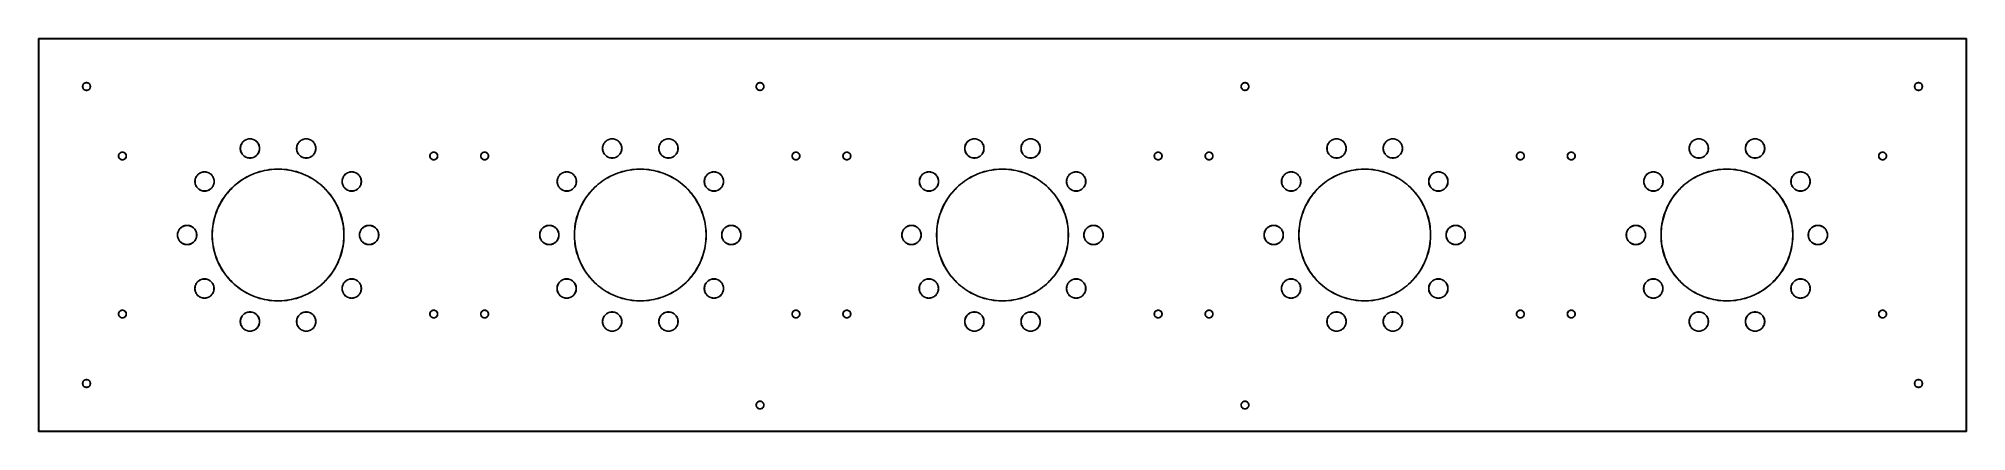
# Model space of a CAD drawing. Header units: millimetres. Extents: x 20 to 825, y -184 to -20.
import ezdxf

# ---------------------------------------------------------------- set-up
doc = ezdxf.new("R2010")
doc.units = ezdxf.units.MM
doc.layers.add('Edge.Cuts', color=254, linetype='CONTINUOUS', true_color=0xd0d2cd)

msp = doc.modelspace()

# ---------------------------------------------------------------- linework, layer by layer
at = {"layer": 'Edge.Cuts', "linetype": 'CONTINUOUS'}
for p, q in [((19.975, -20), (19.976903, -19.990433)), ((19.975, -184), (19.975, -20)), ((19.976903, -19.990433), (19.990433, -19.976903)), ((19.990433, -19.976903), (20, -19.975)), ((20, -19.975), (825, -19.975)), ((20.025, -20.025), (20.025, -183.975)), ((824.975, -20.025), (20.025, -20.025)), ((824.975, -183.975), (824.975, -20.025)), ((825, -19.975), (825.009567, -19.976903)), ((825.009567, -19.976903), (825.023097, -19.990433)), ((825.023097, -19.990433), (825.025, -20)), ((825.025, -20), (825.025, -184)), ((38.380009, -39.872504), (38.419899, -39.620651)), ((38.380009, -39.876045), (38.380009, -39.872504)), ((38.380009, -40.127496), (38.380009, -39.876045)), ((38.419899, -40.379349), (38.380009, -40.127496)), ((38.419899, -39.620651), (38.498696, -39.378139)), ((38.463782, -39.631187), (38.425, -39.876045)), ((38.425, -39.876045), (38.425, -40.123955)), ((38.425, -40.123955), (38.463782, -40.368813)), ((38.54039, -39.39541), (38.463782, -39.631187)), ((38.498696, -39.378139), (38.61446, -39.15094)), ((38.652939, -39.17452), (38.54039, -39.39541)), ((38.61446, -39.15094), (38.76434, -38.944647)), ((38.798657, -38.973957), (38.652939, -39.17452)), ((38.76434, -38.944647), (38.944647, -38.76434)), ((38.973957, -38.798657), (38.798657, -38.973957)), ((38.944647, -38.76434), (39.15094, -38.61446)), ((39.17452, -38.652939), (38.973957, -38.798657)), ((39.15094, -38.61446), (39.378139, -38.498696)), ((39.39541, -38.54039), (39.17452, -38.652939)), ((39.378139, -38.498696), (39.620651, -38.419899)), ((39.631187, -38.463782), (39.39541, -38.54039)), ((39.620651, -38.419899), (39.872504, -38.380009)), ((39.876045, -38.425), (39.631187, -38.463782)), ((39.872504, -38.380009), (40.127496, -38.380009)), ((40.123955, -38.425), (39.876045, -38.425)), ((40.368813, -38.463782), (40.123955, -38.425)), ((40.127496, -38.380009), (40.379349, -38.419899)), ((40.60459, -38.54039), (40.368813, -38.463782)), ((40.379349, -38.419899), (40.621861, -38.498696)), ((40.82548, -38.652939), (40.60459, -38.54039)), ((40.621861, -38.498696), (40.84906, -38.61446)), ((41.026043, -38.798657), (40.82548, -38.652939)), ((40.84906, -38.61446), (41.055353, -38.76434)), ((41.201343, -38.973957), (41.026043, -38.798657)), ((41.055353, -38.76434), (41.23566, -38.944647)), ((41.347061, -39.17452), (41.201343, -38.973957)), ((41.23566, -38.944647), (41.38554, -39.15094)), ((41.45961, -39.39541), (41.347061, -39.17452)), ((41.38554, -39.15094), (41.501304, -39.378139)), ((41.536218, -39.631187), (41.45961, -39.39541)), ((41.501304, -39.378139), (41.580101, -39.620651)), ((41.575, -39.876045), (41.536218, -39.631187)), ((41.536218, -40.368813), (41.575, -40.123955)), ((41.575, -40.123955), (41.575, -39.876045)), ((41.580101, -39.620651), (41.619991, -39.872504)), ((41.619991, -40.127496), (41.580101, -40.379349)), ((41.619991, -39.872504), (41.619991, -40.127496)), ((319.630009, -39.872504), (319.669899, -39.620651)), ((319.630009, -39.876045), (319.630009, -39.872504)), ((319.630009, -40.127496), (319.630009, -39.876045)), ((319.669899, -40.379349), (319.630009, -40.127496)), ((319.669899, -39.620651), (319.748696, -39.378139)), ((319.713782, -39.631187), (319.675, -39.876045)), ((319.675, -39.876045), (319.675, -40.123955)), ((319.675, -40.123955), (319.713782, -40.368813)), ((319.79039, -39.39541), (319.713782, -39.631187)), ((319.748696, -39.378139), (319.86446, -39.15094)), ((319.902939, -39.17452), (319.79039, -39.39541)), ((319.86446, -39.15094), (320.01434, -38.944647)), ((320.048657, -38.973957), (319.902939, -39.17452)), ((320.01434, -38.944647), (320.194647, -38.76434)), ((320.223957, -38.798657), (320.048657, -38.973957)), ((320.194647, -38.76434), (320.40094, -38.61446)), ((320.42452, -38.652939), (320.223957, -38.798657)), ((320.40094, -38.61446), (320.628139, -38.498696)), ((320.64541, -38.54039), (320.42452, -38.652939)), ((320.628139, -38.498696), (320.870651, -38.419899)), ((320.881187, -38.463782), (320.64541, -38.54039)), ((320.870651, -38.419899), (321.122504, -38.380009)), ((321.126045, -38.425), (320.881187, -38.463782)), ((321.122504, -38.380009), (321.377496, -38.380009)), ((321.373955, -38.425), (321.126045, -38.425)), ((321.618813, -38.463782), (321.373955, -38.425)), ((321.377496, -38.380009), (321.629349, -38.419899)), ((321.85459, -38.54039), (321.618813, -38.463782)), ((321.629349, -38.419899), (321.871861, -38.498696)), ((322.07548, -38.652939), (321.85459, -38.54039)), ((321.871861, -38.498696), (322.09906, -38.61446)), ((322.276043, -38.798657), (322.07548, -38.652939)), ((322.09906, -38.61446), (322.305353, -38.76434)), ((322.451343, -38.973957), (322.276043, -38.798657)), ((322.305353, -38.76434), (322.48566, -38.944647)), ((322.597061, -39.17452), (322.451343, -38.973957)), ((322.48566, -38.944647), (322.63554, -39.15094)), ((322.70961, -39.39541), (322.597061, -39.17452)), ((322.63554, -39.15094), (322.751304, -39.378139)), ((322.786218, -39.631187), (322.70961, -39.39541)), ((322.751304, -39.378139), (322.830101, -39.620651)), ((322.825, -39.876045), (322.786218, -39.631187)), ((322.786218, -40.368813), (322.825, -40.123955)), ((322.825, -40.123955), (322.825, -39.876045)), ((322.830101, -39.620651), (322.869991, -39.872504)), ((322.869991, -40.127496), (322.830101, -40.379349)), ((322.869991, -39.872504), (322.869991, -40.127496)), ((522.130009, -39.872504), (522.169899, -39.620651)), ((522.130009, -39.876045), (522.130009, -39.872504)), ((522.130009, -40.127496), (522.130009, -39.876045)), ((522.169899, -40.379349), (522.130009, -40.127496)), ((522.169899, -39.620651), (522.248696, -39.378139)), ((522.213782, -39.631187), (522.175, -39.876045)), ((522.175, -39.876045), (522.175, -40.123955)), ((522.175, -40.123955), (522.213782, -40.368813)), ((522.29039, -39.39541), (522.213782, -39.631187)), ((522.248696, -39.378139), (522.36446, -39.15094)), ((522.402939, -39.17452), (522.29039, -39.39541)), ((522.36446, -39.15094), (522.51434, -38.944647)), ((522.548657, -38.973957), (522.402939, -39.17452)), ((522.51434, -38.944647), (522.694647, -38.76434)), ((522.723957, -38.798657), (522.548657, -38.973957)), ((522.694647, -38.76434), (522.90094, -38.61446)), ((522.92452, -38.652939), (522.723957, -38.798657)), ((522.90094, -38.61446), (523.128139, -38.498696)), ((523.14541, -38.54039), (522.92452, -38.652939)), ((523.128139, -38.498696), (523.370651, -38.419899)), ((523.381187, -38.463782), (523.14541, -38.54039)), ((523.370651, -38.419899), (523.622504, -38.380009)), ((523.626045, -38.425), (523.381187, -38.463782)), ((523.622504, -38.380009), (523.877496, -38.380009)), ((523.873955, -38.425), (523.626045, -38.425)), ((524.118813, -38.463782), (523.873955, -38.425)), ((523.877496, -38.380009), (524.129349, -38.419899)), ((524.35459, -38.54039), (524.118813, -38.463782)), ((524.129349, -38.419899), (524.371861, -38.498696)), ((524.57548, -38.652939), (524.35459, -38.54039)), ((524.371861, -38.498696), (524.59906, -38.61446)), ((524.776043, -38.798657), (524.57548, -38.652939)), ((524.59906, -38.61446), (524.805353, -38.76434)), ((524.951343, -38.973957), (524.776043, -38.798657)), ((524.805353, -38.76434), (524.98566, -38.944647)), ((525.097061, -39.17452), (524.951343, -38.973957)), ((524.98566, -38.944647), (525.13554, -39.15094)), ((525.20961, -39.39541), (525.097061, -39.17452)), ((525.13554, -39.15094), (525.251304, -39.378139)), ((525.286218, -39.631187), (525.20961, -39.39541)), ((525.251304, -39.378139), (525.330101, -39.620651)), ((525.325, -39.876045), (525.286218, -39.631187)), ((525.286218, -40.368813), (525.325, -40.123955)), ((525.325, -40.123955), (525.325, -39.876045)), ((525.330101, -39.620651), (525.369991, -39.872504)), ((525.369991, -40.127496), (525.330101, -40.379349)), ((525.369991, -39.872504), (525.369991, -40.127496)), ((803.380009, -39.872504), (803.419899, -39.620651)), ((803.380009, -39.876045), (803.380009, -39.872504)), ((803.380009, -40.127496), (803.380009, -39.876045)), ((803.419899, -40.379349), (803.380009, -40.127496)), ((803.419899, -39.620651), (803.498696, -39.378139)), ((803.463782, -39.631187), (803.425, -39.876045)), ((803.425, -39.876045), (803.425, -40.123955)), ((803.425, -40.123955), (803.463782, -40.368813)), ((803.54039, -39.39541), (803.463782, -39.631187)), ((803.498696, -39.378139), (803.61446, -39.15094)), ((803.652939, -39.17452), (803.54039, -39.39541)), ((803.61446, -39.15094), (803.76434, -38.944647)), ((803.798657, -38.973957), (803.652939, -39.17452)), ((803.76434, -38.944647), (803.944647, -38.76434)), ((803.973957, -38.798657), (803.798657, -38.973957)), ((803.944647, -38.76434), (804.15094, -38.61446)), ((804.17452, -38.652939), (803.973957, -38.798657)), ((804.15094, -38.61446), (804.378139, -38.498696)), ((804.39541, -38.54039), (804.17452, -38.652939)), ((804.378139, -38.498696), (804.620651, -38.419899)), ((804.631187, -38.463782), (804.39541, -38.54039)), ((804.620651, -38.419899), (804.872504, -38.380009)), ((804.876045, -38.425), (804.631187, -38.463782)), ((804.872504, -38.380009), (805.127496, -38.380009)), ((805.123955, -38.425), (804.876045, -38.425)), ((805.368813, -38.463782), (805.123955, -38.425)), ((805.127496, -38.380009), (805.379349, -38.419899)), ((805.60459, -38.54039), (805.368813, -38.463782)), ((805.379349, -38.419899), (805.621861, -38.498696)), ((805.82548, -38.652939), (805.60459, -38.54039)), ((805.621861, -38.498696), (805.84906, -38.61446)), ((806.026043, -38.798657), (805.82548, -38.652939)), ((805.84906, -38.61446), (806.055353, -38.76434)), ((806.201343, -38.973957), (806.026043, -38.798657)), ((806.055353, -38.76434), (806.23566, -38.944647)), ((806.347061, -39.17452), (806.201343, -38.973957)), ((806.23566, -38.944647), (806.38554, -39.15094)), ((806.45961, -39.39541), (806.347061, -39.17452)), ((806.38554, -39.15094), (806.501304, -39.378139)), ((806.536218, -39.631187), (806.45961, -39.39541)), ((806.501304, -39.378139), (806.580101, -39.620651)), ((806.575, -39.876045), (806.536218, -39.631187)), ((806.536218, -40.368813), (806.575, -40.123955)), ((806.575, -40.123955), (806.575, -39.876045)), ((806.580101, -39.620651), (806.619991, -39.872504)), ((806.619991, -40.127496), (806.580101, -40.379349)), ((806.619991, -39.872504), (806.619991, -40.127496)), ((38.498696, -40.621861), (38.419899, -40.379349)), ((38.463782, -40.368813), (38.54039, -40.60459)), ((38.61446, -40.84906), (38.498696, -40.621861)), ((38.54039, -40.60459), (38.652939, -40.82548)), ((38.76434, -41.055353), (38.61446, -40.84906)), ((38.652939, -40.82548), (38.798657, -41.026043)), ((38.944647, -41.23566), (38.76434, -41.055353)), ((38.798657, -41.026043), (38.973957, -41.201343)), ((39.15094, -41.38554), (38.944647, -41.23566)), ((38.973957, -41.201343), (39.17452, -41.347061)), ((39.378139, -41.501304), (39.15094, -41.38554)), ((39.17452, -41.347061), (39.39541, -41.45961)), ((39.620651, -41.580101), (39.378139, -41.501304)), ((39.39541, -41.45961), (39.631187, -41.536218)), ((39.872504, -41.619991), (39.620651, -41.580101)), ((39.631187, -41.536218), (39.876045, -41.575)), ((40.127496, -41.619991), (39.872504, -41.619991)), ((39.876045, -41.575), (40.123955, -41.575)), ((40.123955, -41.575), (40.368813, -41.536218)), ((40.379349, -41.580101), (40.127496, -41.619991)), ((40.368813, -41.536218), (40.60459, -41.45961)), ((40.621861, -41.501304), (40.379349, -41.580101)), ((40.60459, -41.45961), (40.82548, -41.347061)), ((40.84906, -41.38554), (40.621861, -41.501304)), ((40.82548, -41.347061), (41.026043, -41.201343)), ((41.055353, -41.23566), (40.84906, -41.38554)), ((41.026043, -41.201343), (41.201343, -41.026043)), ((41.23566, -41.055353), (41.055353, -41.23566)), ((41.201343, -41.026043), (41.347061, -40.82548)), ((41.38554, -40.84906), (41.23566, -41.055353)), ((41.347061, -40.82548), (41.45961, -40.60459)), ((41.501304, -40.621861), (41.38554, -40.84906)), ((41.45961, -40.60459), (41.536218, -40.368813)), ((41.580101, -40.379349), (41.501304, -40.621861)), ((319.748696, -40.621861), (319.669899, -40.379349)), ((319.713782, -40.368813), (319.79039, -40.60459)), ((319.86446, -40.84906), (319.748696, -40.621861)), ((319.79039, -40.60459), (319.902939, -40.82548)), ((320.01434, -41.055353), (319.86446, -40.84906)), ((319.902939, -40.82548), (320.048657, -41.026043)), ((320.194647, -41.23566), (320.01434, -41.055353)), ((320.048657, -41.026043), (320.223957, -41.201343)), ((320.40094, -41.38554), (320.194647, -41.23566)), ((320.223957, -41.201343), (320.42452, -41.347061)), ((320.628139, -41.501304), (320.40094, -41.38554)), ((320.42452, -41.347061), (320.64541, -41.45961)), ((320.870651, -41.580101), (320.628139, -41.501304)), ((320.64541, -41.45961), (320.881187, -41.536218)), ((321.122504, -41.619991), (320.870651, -41.580101)), ((320.881187, -41.536218), (321.126045, -41.575)), ((321.377496, -41.619991), (321.122504, -41.619991)), ((321.126045, -41.575), (321.373955, -41.575)), ((321.373955, -41.575), (321.618813, -41.536218)), ((321.629349, -41.580101), (321.377496, -41.619991)), ((321.618813, -41.536218), (321.85459, -41.45961)), ((321.871861, -41.501304), (321.629349, -41.580101)), ((321.85459, -41.45961), (322.07548, -41.347061)), ((322.09906, -41.38554), (321.871861, -41.501304)), ((322.07548, -41.347061), (322.276043, -41.201343)), ((322.305353, -41.23566), (322.09906, -41.38554)), ((322.276043, -41.201343), (322.451343, -41.026043)), ((322.48566, -41.055353), (322.305353, -41.23566)), ((322.451343, -41.026043), (322.597061, -40.82548)), ((322.63554, -40.84906), (322.48566, -41.055353)), ((322.597061, -40.82548), (322.70961, -40.60459)), ((322.751304, -40.621861), (322.63554, -40.84906)), ((322.70961, -40.60459), (322.786218, -40.368813)), ((322.830101, -40.379349), (322.751304, -40.621861)), ((522.248696, -40.621861), (522.169899, -40.379349)), ((522.213782, -40.368813), (522.29039, -40.60459)), ((522.36446, -40.84906), (522.248696, -40.621861)), ((522.29039, -40.60459), (522.402939, -40.82548)), ((522.51434, -41.055353), (522.36446, -40.84906)), ((522.402939, -40.82548), (522.548657, -41.026043)), ((522.694647, -41.23566), (522.51434, -41.055353)), ((522.548657, -41.026043), (522.723957, -41.201343)), ((522.90094, -41.38554), (522.694647, -41.23566)), ((522.723957, -41.201343), (522.92452, -41.347061)), ((523.128139, -41.501304), (522.90094, -41.38554)), ((522.92452, -41.347061), (523.14541, -41.45961)), ((523.370651, -41.580101), (523.128139, -41.501304)), ((523.14541, -41.45961), (523.381187, -41.536218)), ((523.622504, -41.619991), (523.370651, -41.580101)), ((523.381187, -41.536218), (523.626045, -41.575)), ((523.877496, -41.619991), (523.622504, -41.619991)), ((523.626045, -41.575), (523.873955, -41.575)), ((523.873955, -41.575), (524.118813, -41.536218)), ((524.129349, -41.580101), (523.877496, -41.619991)), ((524.118813, -41.536218), (524.35459, -41.45961)), ((524.371861, -41.501304), (524.129349, -41.580101)), ((524.35459, -41.45961), (524.57548, -41.347061)), ((524.59906, -41.38554), (524.371861, -41.501304)), ((524.57548, -41.347061), (524.776043, -41.201343)), ((524.805353, -41.23566), (524.59906, -41.38554)), ((524.776043, -41.201343), (524.951343, -41.026043)), ((524.98566, -41.055353), (524.805353, -41.23566)), ((524.951343, -41.026043), (525.097061, -40.82548)), ((525.13554, -40.84906), (524.98566, -41.055353)), ((525.097061, -40.82548), (525.20961, -40.60459)), ((525.251304, -40.621861), (525.13554, -40.84906)), ((525.20961, -40.60459), (525.286218, -40.368813)), ((525.330101, -40.379349), (525.251304, -40.621861)), ((803.498696, -40.621861), (803.419899, -40.379349)), ((803.463782, -40.368813), (803.54039, -40.60459)), ((803.61446, -40.84906), (803.498696, -40.621861)), ((803.54039, -40.60459), (803.652939, -40.82548)), ((803.76434, -41.055353), (803.61446, -40.84906)), ((803.652939, -40.82548), (803.798657, -41.026043)), ((803.944647, -41.23566), (803.76434, -41.055353)), ((803.798657, -41.026043), (803.973957, -41.201343)), ((804.15094, -41.38554), (803.944647, -41.23566)), ((803.973957, -41.201343), (804.17452, -41.347061)), ((804.378139, -41.501304), (804.15094, -41.38554)), ((804.17452, -41.347061), (804.39541, -41.45961)), ((804.620651, -41.580101), (804.378139, -41.501304)), ((804.39541, -41.45961), (804.631187, -41.536218)), ((804.872504, -41.619991), (804.620651, -41.580101)), ((804.631187, -41.536218), (804.876045, -41.575)), ((805.127496, -41.619991), (804.872504, -41.619991)), ((804.876045, -41.575), (805.123955, -41.575)), ((805.123955, -41.575), (805.368813, -41.536218)), ((805.379349, -41.580101), (805.127496, -41.619991)), ((805.368813, -41.536218), (805.60459, -41.45961)), ((805.621861, -41.501304), (805.379349, -41.580101)), ((805.60459, -41.45961), (805.82548, -41.347061)), ((805.84906, -41.38554), (805.621861, -41.501304)), ((805.82548, -41.347061), (806.026043, -41.201343)), ((806.055353, -41.23566), (805.84906, -41.38554)), ((806.026043, -41.201343), (806.201343, -41.026043)), ((806.23566, -41.055353), (806.055353, -41.23566)), ((806.201343, -41.026043), (806.347061, -40.82548)), ((806.38554, -40.84906), (806.23566, -41.055353)), ((806.347061, -40.82548), (806.45961, -40.60459)), ((806.501304, -40.621861), (806.38554, -40.84906)), ((806.45961, -40.60459), (806.536218, -40.368813)), ((806.580101, -40.379349), (806.501304, -40.621861)), ((104.460285, -64.494018), (104.611443, -64.129091)), ((104.652309, -64.148419), (104.502849, -64.509248)), ((104.611443, -64.129091), (104.797642, -63.780736)), ((104.836417, -63.803977), (104.652309, -64.148419)), ((104.797642, -63.780736), (105.01709, -63.45231)), ((105.053399, -63.479239), (104.836417, -63.803977)), ((105.01709, -63.45231), (105.267672, -63.146975)), ((105.301167, -63.177334), (105.053399, -63.479239)), ((105.267672, -63.146975), (105.546975, -62.867672)), ((105.577334, -62.901167), (105.301167, -63.177334)), ((105.546975, -62.867672), (105.85231, -62.61709)), ((105.879239, -62.653399), (105.577334, -62.901167)), ((105.85231, -62.61709), (106.180736, -62.397642)), ((106.203977, -62.436417), (105.879239, -62.653399)), ((106.180736, -62.397642), (106.529091, -62.211443)), ((106.548419, -62.252309), (106.203977, -62.436417)), ((106.529091, -62.211443), (106.894018, -62.060285)), ((106.909248, -62.102849), (106.548419, -62.252309)), ((106.894018, -62.060285), (107.272005, -61.945624)), ((107.282989, -61.989475), (106.909248, -62.102849)), ((107.272005, -61.945624), (107.65941, -61.868565)), ((107.666043, -61.913281), (107.282989, -61.989475)), ((107.65941, -61.868565), (108.052503, -61.829848)), ((108.054721, -61.875), (107.666043, -61.913281)), ((108.052503, -61.829848), (108.447497, -61.829848)), ((108.445279, -61.875), (108.054721, -61.875)), ((108.833957, -61.913281), (108.445279, -61.875)), ((108.447497, -61.829848), (108.84059, -61.868565)), ((109.217011, -61.989475), (108.833957, -61.913281)), ((108.84059, -61.868565), (109.227995, -61.945624)), ((109.590752, -62.102849), (109.217011, -61.989475)), ((109.227995, -61.945624), (109.605982, -62.060285)), ((109.951581, -62.252309), (109.590752, -62.102849)), ((109.605982, -62.060285), (109.970909, -62.211443)), ((110.296023, -62.436417), (109.951581, -62.252309)), ((109.970909, -62.211443), (110.319264, -62.397642)), ((110.620761, -62.653399), (110.296023, -62.436417)), ((110.319264, -62.397642), (110.64769, -62.61709)), ((110.922666, -62.901167), (110.620761, -62.653399)), ((110.64769, -62.61709), (110.953025, -62.867672)), ((111.198833, -63.177334), (110.922666, -62.901167)), ((110.953025, -62.867672), (111.232328, -63.146975)), ((111.446601, -63.479239), (111.198833, -63.177334)), ((111.232328, -63.146975), (111.48291, -63.45231)), ((111.663583, -63.803977), (111.446601, -63.479239)), ((111.48291, -63.45231), (111.702358, -63.780736)), ((111.847691, -64.148419), (111.663583, -63.803977)), ((111.702358, -63.780736), (111.888557, -64.129091)), ((111.997151, -64.509248), (111.847691, -64.148419)), ((111.888557, -64.129091), (112.039715, -64.494018)), ((127.960285, -64.494018), (128.111443, -64.129091)), ((128.152309, -64.148419), (128.002849, -64.509248)), ((128.111443, -64.129091), (128.297642, -63.780736)), ((128.336417, -63.803977), (128.152309, -64.148419)), ((128.297642, -63.780736), (128.51709, -63.45231)), ((128.553399, -63.479239), (128.336417, -63.803977)), ((128.51709, -63.45231), (128.767672, -63.146975)), ((128.801167, -63.177334), (128.553399, -63.479239)), ((128.767672, -63.146975), (129.046975, -62.867672)), ((129.077334, -62.901167), (128.801167, -63.177334)), ((129.046975, -62.867672), (129.35231, -62.61709)), ((129.379239, -62.653399), (129.077334, -62.901167)), ((129.35231, -62.61709), (129.680736, -62.397642)), ((129.703977, -62.436417), (129.379239, -62.653399)), ((129.680736, -62.397642), (130.029091, -62.211443)), ((130.048419, -62.252309), (129.703977, -62.436417)), ((130.029091, -62.211443), (130.394018, -62.060285)), ((130.409248, -62.102849), (130.048419, -62.252309)), ((130.394018, -62.060285), (130.772005, -61.945624)), ((130.782989, -61.989475), (130.409248, -62.102849)), ((130.772005, -61.945624), (131.15941, -61.868565)), ((131.166043, -61.913281), (130.782989, -61.989475)), ((131.15941, -61.868565), (131.552503, -61.829848)), ((131.554721, -61.875), (131.166043, -61.913281)), ((131.552503, -61.829848), (131.947497, -61.829848)), ((131.945279, -61.875), (131.554721, -61.875)), ((132.333957, -61.913281), (131.945279, -61.875)), ((131.947497, -61.829848), (132.34059, -61.868565)), ((132.717011, -61.989475), (132.333957, -61.913281)), ((132.34059, -61.868565), (132.727995, -61.945624)), ((133.090752, -62.102849), (132.717011, -61.989475)), ((132.727995, -61.945624), (133.105982, -62.060285)), ((133.451581, -62.252309), (133.090752, -62.102849)), ((133.105982, -62.060285), (133.470909, -62.211443)), ((133.796023, -62.436417), (133.451581, -62.252309)), ((133.470909, -62.211443), (133.819264, -62.397642)), ((134.120761, -62.653399), (133.796023, -62.436417)), ((133.819264, -62.397642), (134.14769, -62.61709)), ((134.422666, -62.901167), (134.120761, -62.653399)), ((134.14769, -62.61709), (134.453025, -62.867672)), ((134.698833, -63.177334), (134.422666, -62.901167)), ((134.453025, -62.867672), (134.732328, -63.146975)), ((134.946601, -63.479239), (134.698833, -63.177334)), ((134.732328, -63.146975), (134.98291, -63.45231)), ((135.163583, -63.803977), (134.946601, -63.479239)), ((134.98291, -63.45231), (135.202358, -63.780736)), ((135.347691, -64.148419), (135.163583, -63.803977)), ((135.202358, -63.780736), (135.388557, -64.129091)), ((135.497151, -64.509248), (135.347691, -64.148419)), ((135.388557, -64.129091), (135.539715, -64.494018)), ((255.710285, -64.494018), (255.861443, -64.129091)), ((255.902309, -64.148419), (255.752849, -64.509248)), ((255.861443, -64.129091), (256.047642, -63.780736)), ((256.086417, -63.803977), (255.902309, -64.148419)), ((256.047642, -63.780736), (256.26709, -63.45231)), ((256.303399, -63.479239), (256.086417, -63.803977)), ((256.26709, -63.45231), (256.517672, -63.146975)), ((256.551167, -63.177334), (256.303399, -63.479239)), ((256.517672, -63.146975), (256.796975, -62.867672)), ((256.827334, -62.901167), (256.551167, -63.177334)), ((256.796975, -62.867672), (257.10231, -62.61709)), ((257.129239, -62.653399), (256.827334, -62.901167)), ((257.10231, -62.61709), (257.430736, -62.397642)), ((257.453977, -62.436417), (257.129239, -62.653399)), ((257.430736, -62.397642), (257.779091, -62.211443)), ((257.798419, -62.252309), (257.453977, -62.436417)), ((257.779091, -62.211443), (258.144018, -62.060285)), ((258.159248, -62.102849), (257.798419, -62.252309)), ((258.144018, -62.060285), (258.522005, -61.945624)), ((258.532989, -61.989475), (258.159248, -62.102849)), ((258.522005, -61.945624), (258.90941, -61.868565)), ((258.916043, -61.913281), (258.532989, -61.989475)), ((258.90941, -61.868565), (259.302503, -61.829848)), ((259.304721, -61.875), (258.916043, -61.913281)), ((259.302503, -61.829848), (259.697497, -61.829848)), ((259.695279, -61.875), (259.304721, -61.875)), ((260.083957, -61.913281), (259.695279, -61.875)), ((259.697497, -61.829848), (260.09059, -61.868565)), ((260.467011, -61.989475), (260.083957, -61.913281)), ((260.09059, -61.868565), (260.477995, -61.945624)), ((260.840752, -62.102849), (260.467011, -61.989475)), ((260.477995, -61.945624), (260.855982, -62.060285)), ((261.201581, -62.252309), (260.840752, -62.102849)), ((260.855982, -62.060285), (261.220909, -62.211443)), ((261.546023, -62.436417), (261.201581, -62.252309)), ((261.220909, -62.211443), (261.569264, -62.397642)), ((261.870761, -62.653399), (261.546023, -62.436417)), ((261.569264, -62.397642), (261.89769, -62.61709)), ((262.172666, -62.901167), (261.870761, -62.653399)), ((261.89769, -62.61709), (262.203025, -62.867672)), ((262.448833, -63.177334), (262.172666, -62.901167)), ((262.203025, -62.867672), (262.482328, -63.146975)), ((262.696601, -63.479239), (262.448833, -63.177334)), ((262.482328, -63.146975), (262.73291, -63.45231)), ((262.913583, -63.803977), (262.696601, -63.479239)), ((262.73291, -63.45231), (262.952358, -63.780736)), ((263.097691, -64.148419), (262.913583, -63.803977)), ((262.952358, -63.780736), (263.138557, -64.129091)), ((263.247151, -64.509248), (263.097691, -64.148419)), ((263.138557, -64.129091), (263.289715, -64.494018)), ((279.210285, -64.494018), (279.361443, -64.129091)), ((279.402309, -64.148419), (279.252849, -64.509248)), ((279.361443, -64.129091), (279.547642, -63.780736)), ((279.586417, -63.803977), (279.402309, -64.148419)), ((279.547642, -63.780736), (279.76709, -63.45231)), ((279.803399, -63.479239), (279.586417, -63.803977)), ((279.76709, -63.45231), (280.017672, -63.146975)), ((280.051167, -63.177334), (279.803399, -63.479239)), ((280.017672, -63.146975), (280.296975, -62.867672)), ((280.327334, -62.901167), (280.051167, -63.177334)), ((280.296975, -62.867672), (280.60231, -62.61709)), ((280.629239, -62.653399), (280.327334, -62.901167)), ((280.60231, -62.61709), (280.930736, -62.397642)), ((280.953977, -62.436417), (280.629239, -62.653399)), ((280.930736, -62.397642), (281.279091, -62.211443)), ((281.298419, -62.252309), (280.953977, -62.436417)), ((281.279091, -62.211443), (281.644018, -62.060285)), ((281.659248, -62.102849), (281.298419, -62.252309)), ((281.644018, -62.060285), (282.022005, -61.945624)), ((282.032989, -61.989475), (281.659248, -62.102849)), ((282.022005, -61.945624), (282.40941, -61.868565)), ((282.416043, -61.913281), (282.032989, -61.989475)), ((282.40941, -61.868565), (282.802503, -61.829848)), ((282.804721, -61.875), (282.416043, -61.913281)), ((282.802503, -61.829848), (283.197497, -61.829848)), ((283.195279, -61.875), (282.804721, -61.875)), ((283.583957, -61.913281), (283.195279, -61.875)), ((283.197497, -61.829848), (283.59059, -61.868565)), ((283.967011, -61.989475), (283.583957, -61.913281)), ((283.59059, -61.868565), (283.977995, -61.945624)), ((284.340752, -62.102849), (283.967011, -61.989475)), ((283.977995, -61.945624), (284.355982, -62.060285)), ((284.701581, -62.252309), (284.340752, -62.102849)), ((284.355982, -62.060285), (284.720909, -62.211443)), ((285.046023, -62.436417), (284.701581, -62.252309)), ((284.720909, -62.211443), (285.069264, -62.397642)), ((285.370761, -62.653399), (285.046023, -62.436417)), ((285.069264, -62.397642), (285.39769, -62.61709)), ((285.672666, -62.901167), (285.370761, -62.653399)), ((285.39769, -62.61709), (285.703025, -62.867672)), ((285.948833, -63.177334), (285.672666, -62.901167)), ((285.703025, -62.867672), (285.982328, -63.146975)), ((286.196601, -63.479239), (285.948833, -63.177334)), ((285.982328, -63.146975), (286.23291, -63.45231)), ((286.413583, -63.803977), (286.196601, -63.479239)), ((286.23291, -63.45231), (286.452358, -63.780736)), ((286.597691, -64.148419), (286.413583, -63.803977)), ((286.452358, -63.780736), (286.638557, -64.129091)), ((286.747151, -64.509248), (286.597691, -64.148419)), ((286.638557, -64.129091), (286.789715, -64.494018)), ((406.960285, -64.494018), (407.111443, -64.129091)), ((407.152309, -64.148419), (407.002849, -64.509248)), ((407.111443, -64.129091), (407.297642, -63.780736)), ((407.336417, -63.803977), (407.152309, -64.148419)), ((407.297642, -63.780736), (407.51709, -63.45231)), ((407.553399, -63.479239), (407.336417, -63.803977)), ((407.51709, -63.45231), (407.767672, -63.146975)), ((407.801167, -63.177334), (407.553399, -63.479239)), ((407.767672, -63.146975), (408.046975, -62.867672)), ((408.077334, -62.901167), (407.801167, -63.177334)), ((408.046975, -62.867672), (408.35231, -62.61709)), ((408.379239, -62.653399), (408.077334, -62.901167)), ((408.35231, -62.61709), (408.680736, -62.397642)), ((408.703977, -62.436417), (408.379239, -62.653399)), ((408.680736, -62.397642), (409.029091, -62.211443)), ((409.048419, -62.252309), (408.703977, -62.436417)), ((409.029091, -62.211443), (409.394018, -62.060285)), ((409.409248, -62.102849), (409.048419, -62.252309)), ((409.394018, -62.060285), (409.772005, -61.945624)), ((409.782989, -61.989475), (409.409248, -62.102849)), ((409.772005, -61.945624), (410.15941, -61.868565)), ((410.166043, -61.913281), (409.782989, -61.989475)), ((410.15941, -61.868565), (410.552503, -61.829848)), ((410.554721, -61.875), (410.166043, -61.913281)), ((410.552503, -61.829848), (410.947497, -61.829848)), ((410.945279, -61.875), (410.554721, -61.875)), ((411.333957, -61.913281), (410.945279, -61.875)), ((410.947497, -61.829848), (411.34059, -61.868565)), ((411.717011, -61.989475), (411.333957, -61.913281)), ((411.34059, -61.868565), (411.727995, -61.945624)), ((412.090752, -62.102849), (411.717011, -61.989475)), ((411.727995, -61.945624), (412.105982, -62.060285)), ((412.451581, -62.252309), (412.090752, -62.102849)), ((412.105982, -62.060285), (412.470909, -62.211443)), ((412.796023, -62.436417), (412.451581, -62.252309)), ((412.470909, -62.211443), (412.819264, -62.397642)), ((413.120761, -62.653399), (412.796023, -62.436417)), ((412.819264, -62.397642), (413.14769, -62.61709)), ((413.422666, -62.901167), (413.120761, -62.653399)), ((413.14769, -62.61709), (413.453025, -62.867672)), ((413.698833, -63.177334), (413.422666, -62.901167)), ((413.453025, -62.867672), (413.732328, -63.146975)), ((413.946601, -63.479239), (413.698833, -63.177334)), ((413.732328, -63.146975), (413.98291, -63.45231)), ((414.163583, -63.803977), (413.946601, -63.479239)), ((413.98291, -63.45231), (414.202358, -63.780736)), ((414.347691, -64.148419), (414.163583, -63.803977)), ((414.202358, -63.780736), (414.388557, -64.129091)), ((414.497151, -64.509248), (414.347691, -64.148419)), ((414.388557, -64.129091), (414.539715, -64.494018)), ((430.460285, -64.494018), (430.611443, -64.129091)), ((430.652309, -64.148419), (430.502849, -64.509248)), ((430.611443, -64.129091), (430.797642, -63.780736)), ((430.836417, -63.803977), (430.652309, -64.148419)), ((430.797642, -63.780736), (431.01709, -63.45231)), ((431.053399, -63.479239), (430.836417, -63.803977)), ((431.01709, -63.45231), (431.267672, -63.146975)), ((431.301167, -63.177334), (431.053399, -63.479239)), ((431.267672, -63.146975), (431.546975, -62.867672)), ((431.577334, -62.901167), (431.301167, -63.177334)), ((431.546975, -62.867672), (431.85231, -62.61709)), ((431.879239, -62.653399), (431.577334, -62.901167)), ((431.85231, -62.61709), (432.180736, -62.397642)), ((432.203977, -62.436417), (431.879239, -62.653399)), ((432.180736, -62.397642), (432.529091, -62.211443)), ((432.548419, -62.252309), (432.203977, -62.436417)), ((432.529091, -62.211443), (432.894018, -62.060285)), ((432.909248, -62.102849), (432.548419, -62.252309)), ((432.894018, -62.060285), (433.272005, -61.945624)), ((433.282989, -61.989475), (432.909248, -62.102849)), ((433.272005, -61.945624), (433.65941, -61.868565)), ((433.666043, -61.913281), (433.282989, -61.989475)), ((433.65941, -61.868565), (434.052503, -61.829848)), ((434.054721, -61.875), (433.666043, -61.913281)), ((434.052503, -61.829848), (434.447497, -61.829848)), ((434.445279, -61.875), (434.054721, -61.875)), ((434.833957, -61.913281), (434.445279, -61.875)), ((434.447497, -61.829848), (434.84059, -61.868565)), ((435.217011, -61.989475), (434.833957, -61.913281)), ((434.84059, -61.868565), (435.227995, -61.945624)), ((435.590752, -62.102849), (435.217011, -61.989475)), ((435.227995, -61.945624), (435.605982, -62.060285)), ((435.951581, -62.252309), (435.590752, -62.102849)), ((435.605982, -62.060285), (435.970909, -62.211443)), ((436.296023, -62.436417), (435.951581, -62.252309)), ((435.970909, -62.211443), (436.319264, -62.397642)), ((436.620761, -62.653399), (436.296023, -62.436417)), ((436.319264, -62.397642), (436.64769, -62.61709)), ((436.922666, -62.901167), (436.620761, -62.653399)), ((436.64769, -62.61709), (436.953025, -62.867672)), ((437.198833, -63.177334), (436.922666, -62.901167)), ((436.953025, -62.867672), (437.232328, -63.146975)), ((437.446601, -63.479239), (437.198833, -63.177334)), ((437.232328, -63.146975), (437.48291, -63.45231)), ((437.663583, -63.803977), (437.446601, -63.479239)), ((437.48291, -63.45231), (437.702358, -63.780736)), ((437.847691, -64.148419), (437.663583, -63.803977)), ((437.702358, -63.780736), (437.888557, -64.129091)), ((437.997151, -64.509248), (437.847691, -64.148419)), ((437.888557, -64.129091), (438.039715, -64.494018)), ((558.210285, -64.494018), (558.361443, -64.129091)), ((558.402309, -64.148419), (558.252849, -64.509248)), ((558.361443, -64.129091), (558.547642, -63.780736)), ((558.586417, -63.803977), (558.402309, -64.148419)), ((558.547642, -63.780736), (558.76709, -63.45231)), ((558.803399, -63.479239), (558.586417, -63.803977)), ((558.76709, -63.45231), (559.017672, -63.146975)), ((559.051167, -63.177334), (558.803399, -63.479239)), ((559.017672, -63.146975), (559.296975, -62.867672)), ((559.327334, -62.901167), (559.051167, -63.177334)), ((559.296975, -62.867672), (559.60231, -62.61709)), ((559.629239, -62.653399), (559.327334, -62.901167)), ((559.60231, -62.61709), (559.930736, -62.397642)), ((559.953977, -62.436417), (559.629239, -62.653399)), ((559.930736, -62.397642), (560.279091, -62.211443)), ((560.298419, -62.252309), (559.953977, -62.436417)), ((560.279091, -62.211443), (560.644018, -62.060285)), ((560.659248, -62.102849), (560.298419, -62.252309)), ((560.644018, -62.060285), (561.022005, -61.945624)), ((561.032989, -61.989475), (560.659248, -62.102849)), ((561.022005, -61.945624), (561.40941, -61.868565)), ((561.416043, -61.913281), (561.032989, -61.989475)), ((561.40941, -61.868565), (561.802503, -61.829848)), ((561.804721, -61.875), (561.416043, -61.913281)), ((561.802503, -61.829848), (562.197497, -61.829848)), ((562.195279, -61.875), (561.804721, -61.875)), ((562.583957, -61.913281), (562.195279, -61.875)), ((562.197497, -61.829848), (562.59059, -61.868565)), ((562.967011, -61.989475), (562.583957, -61.913281)), ((562.59059, -61.868565), (562.977995, -61.945624)), ((563.340752, -62.102849), (562.967011, -61.989475)), ((562.977995, -61.945624), (563.355982, -62.060285)), ((563.701581, -62.252309), (563.340752, -62.102849)), ((563.355982, -62.060285), (563.720909, -62.211443)), ((564.046023, -62.436417), (563.701581, -62.252309)), ((563.720909, -62.211443), (564.069264, -62.397642)), ((564.370761, -62.653399), (564.046023, -62.436417)), ((564.069264, -62.397642), (564.39769, -62.61709)), ((564.672666, -62.901167), (564.370761, -62.653399)), ((564.39769, -62.61709), (564.703025, -62.867672)), ((564.948833, -63.177334), (564.672666, -62.901167)), ((564.703025, -62.867672), (564.982328, -63.146975)), ((565.196601, -63.479239), (564.948833, -63.177334)), ((564.982328, -63.146975), (565.23291, -63.45231)), ((565.413583, -63.803977), (565.196601, -63.479239)), ((565.23291, -63.45231), (565.452358, -63.780736)), ((565.597691, -64.148419), (565.413583, -63.803977)), ((565.452358, -63.780736), (565.638557, -64.129091)), ((565.747151, -64.509248), (565.597691, -64.148419)), ((565.638557, -64.129091), (565.789715, -64.494018)), ((581.710285, -64.494018), (581.861443, -64.129091)), ((581.902309, -64.148419), (581.752849, -64.509248)), ((581.861443, -64.129091), (582.047642, -63.780736)), ((582.086417, -63.803977), (581.902309, -64.148419)), ((582.047642, -63.780736), (582.26709, -63.45231)), ((582.303399, -63.479239), (582.086417, -63.803977)), ((582.26709, -63.45231), (582.517672, -63.146975)), ((582.551167, -63.177334), (582.303399, -63.479239)), ((582.517672, -63.146975), (582.796975, -62.867672)), ((582.827334, -62.901167), (582.551167, -63.177334)), ((582.796975, -62.867672), (583.10231, -62.61709)), ((583.129239, -62.653399), (582.827334, -62.901167)), ((583.10231, -62.61709), (583.430736, -62.397642)), ((583.453977, -62.436417), (583.129239, -62.653399)), ((583.430736, -62.397642), (583.779091, -62.211443)), ((583.798419, -62.252309), (583.453977, -62.436417)), ((583.779091, -62.211443), (584.144018, -62.060285)), ((584.159248, -62.102849), (583.798419, -62.252309)), ((584.144018, -62.060285), (584.522005, -61.945624)), ((584.532989, -61.989475), (584.159248, -62.102849)), ((584.522005, -61.945624), (584.90941, -61.868565)), ((584.916043, -61.913281), (584.532989, -61.989475)), ((584.90941, -61.868565), (585.302503, -61.829848)), ((585.304721, -61.875), (584.916043, -61.913281)), ((585.302503, -61.829848), (585.697497, -61.829848)), ((585.695279, -61.875), (585.304721, -61.875)), ((586.083957, -61.913281), (585.695279, -61.875)), ((585.697497, -61.829848), (586.09059, -61.868565)), ((586.467011, -61.989475), (586.083957, -61.913281)), ((586.09059, -61.868565), (586.477995, -61.945624)), ((586.840752, -62.102849), (586.467011, -61.989475)), ((586.477995, -61.945624), (586.855982, -62.060285)), ((587.201581, -62.252309), (586.840752, -62.102849)), ((586.855982, -62.060285), (587.220909, -62.211443)), ((587.546023, -62.436417), (587.201581, -62.252309)), ((587.220909, -62.211443), (587.569264, -62.397642)), ((587.870761, -62.653399), (587.546023, -62.436417)), ((587.569264, -62.397642), (587.89769, -62.61709)), ((588.172666, -62.901167), (587.870761, -62.653399)), ((587.89769, -62.61709), (588.203025, -62.867672)), ((588.448833, -63.177334), (588.172666, -62.901167)), ((588.203025, -62.867672), (588.482328, -63.146975)), ((588.696601, -63.479239), (588.448833, -63.177334)), ((588.482328, -63.146975), (588.73291, -63.45231)), ((588.913583, -63.803977), (588.696601, -63.479239)), ((588.73291, -63.45231), (588.952358, -63.780736)), ((589.097691, -64.148419), (588.913583, -63.803977)), ((588.952358, -63.780736), (589.138557, -64.129091)), ((589.247151, -64.509248), (589.097691, -64.148419)), ((589.138557, -64.129091), (589.289715, -64.494018)), ((709.460285, -64.494018), (709.611443, -64.129091)), ((709.652309, -64.148419), (709.502849, -64.509248)), ((709.611443, -64.129091), (709.797642, -63.780736)), ((709.836417, -63.803977), (709.652309, -64.148419)), ((709.797642, -63.780736), (710.01709, -63.45231)), ((710.053399, -63.479239), (709.836417, -63.803977)), ((710.01709, -63.45231), (710.267672, -63.146975)), ((710.301167, -63.177334), (710.053399, -63.479239)), ((710.267672, -63.146975), (710.546975, -62.867672)), ((710.577334, -62.901167), (710.301167, -63.177334)), ((710.546975, -62.867672), (710.85231, -62.61709)), ((710.879239, -62.653399), (710.577334, -62.901167)), ((710.85231, -62.61709), (711.180736, -62.397642)), ((711.203977, -62.436417), (710.879239, -62.653399)), ((711.180736, -62.397642), (711.529091, -62.211443)), ((711.548419, -62.252309), (711.203977, -62.436417)), ((711.529091, -62.211443), (711.894018, -62.060285)), ((711.909248, -62.102849), (711.548419, -62.252309)), ((711.894018, -62.060285), (712.272005, -61.945624)), ((712.282989, -61.989475), (711.909248, -62.102849)), ((712.272005, -61.945624), (712.65941, -61.868565)), ((712.666043, -61.913281), (712.282989, -61.989475)), ((712.65941, -61.868565), (713.052503, -61.829848)), ((713.054721, -61.875), (712.666043, -61.913281)), ((713.052503, -61.829848), (713.447497, -61.829848)), ((713.445279, -61.875), (713.054721, -61.875)), ((713.833957, -61.913281), (713.445279, -61.875)), ((713.447497, -61.829848), (713.84059, -61.868565)), ((714.217011, -61.989475), (713.833957, -61.913281)), ((713.84059, -61.868565), (714.227995, -61.945624)), ((714.590752, -62.102849), (714.217011, -61.989475)), ((714.227995, -61.945624), (714.605982, -62.060285)), ((714.951581, -62.252309), (714.590752, -62.102849)), ((714.605982, -62.060285), (714.970909, -62.211443)), ((715.296023, -62.436417), (714.951581, -62.252309)), ((714.970909, -62.211443), (715.319264, -62.397642)), ((715.620761, -62.653399), (715.296023, -62.436417)), ((715.319264, -62.397642), (715.64769, -62.61709)), ((715.922666, -62.901167), (715.620761, -62.653399)), ((715.64769, -62.61709), (715.953025, -62.867672)), ((716.198833, -63.177334), (715.922666, -62.901167)), ((715.953025, -62.867672), (716.232328, -63.146975)), ((716.446601, -63.479239), (716.198833, -63.177334)), ((716.232328, -63.146975), (716.48291, -63.45231)), ((716.663583, -63.803977), (716.446601, -63.479239)), ((716.48291, -63.45231), (716.702358, -63.780736)), ((716.847691, -64.148419), (716.663583, -63.803977)), ((716.702358, -63.780736), (716.888557, -64.129091)), ((716.997151, -64.509248), (716.847691, -64.148419)), ((716.888557, -64.129091), (717.039715, -64.494018)), ((732.960285, -64.494018), (733.111443, -64.129091)), ((733.152309, -64.148419), (733.002849, -64.509248)), ((733.111443, -64.129091), (733.297642, -63.780736)), ((733.336417, -63.803977), (733.152309, -64.148419)), ((733.297642, -63.780736), (733.51709, -63.45231)), ((733.553399, -63.479239), (733.336417, -63.803977)), ((733.51709, -63.45231), (733.767672, -63.146975)), ((733.801167, -63.177334), (733.553399, -63.479239)), ((733.767672, -63.146975), (734.046975, -62.867672)), ((734.077334, -62.901167), (733.801167, -63.177334)), ((734.046975, -62.867672), (734.35231, -62.61709)), ((734.379239, -62.653399), (734.077334, -62.901167)), ((734.35231, -62.61709), (734.680736, -62.397642)), ((734.703977, -62.436417), (734.379239, -62.653399)), ((734.680736, -62.397642), (735.029091, -62.211443)), ((735.048419, -62.252309), (734.703977, -62.436417)), ((735.029091, -62.211443), (735.394018, -62.060285)), ((735.409248, -62.102849), (735.048419, -62.252309)), ((735.394018, -62.060285), (735.772005, -61.945624)), ((735.782989, -61.989475), (735.409248, -62.102849)), ((735.772005, -61.945624), (736.15941, -61.868565)), ((736.166043, -61.913281), (735.782989, -61.989475)), ((736.15941, -61.868565), (736.552503, -61.829848)), ((736.554721, -61.875), (736.166043, -61.913281)), ((736.552503, -61.829848), (736.947497, -61.829848)), ((736.945279, -61.875), (736.554721, -61.875)), ((737.333957, -61.913281), (736.945279, -61.875)), ((736.947497, -61.829848), (737.34059, -61.868565)), ((737.717011, -61.989475), (737.333957, -61.913281)), ((737.34059, -61.868565), (737.727995, -61.945624)), ((738.090752, -62.102849), (737.717011, -61.989475)), ((737.727995, -61.945624), (738.105982, -62.060285)), ((738.451581, -62.252309), (738.090752, -62.102849)), ((738.105982, -62.060285), (738.470909, -62.211443)), ((738.796023, -62.436417), (738.451581, -62.252309)), ((738.470909, -62.211443), (738.819264, -62.397642)), ((739.120761, -62.653399), (738.796023, -62.436417)), ((738.819264, -62.397642), (739.14769, -62.61709)), ((739.422666, -62.901167), (739.120761, -62.653399)), ((739.14769, -62.61709), (739.453025, -62.867672)), ((739.698833, -63.177334), (739.422666, -62.901167)), ((739.453025, -62.867672), (739.732328, -63.146975)), ((739.946601, -63.479239), (739.698833, -63.177334)), ((739.732328, -63.146975), (739.98291, -63.45231)), ((740.163583, -63.803977), (739.946601, -63.479239)), ((739.98291, -63.45231), (740.202358, -63.780736)), ((740.347691, -64.148419), (740.163583, -63.803977)), ((740.202358, -63.780736), (740.388557, -64.129091)), ((740.497151, -64.509248), (740.347691, -64.148419)), ((740.388557, -64.129091), (740.539715, -64.494018)), ((53.380009, -68.872504), (53.419899, -68.620651)), ((53.380009, -68.876045), (53.380009, -68.872504)), ((53.380009, -69.127496), (53.380009, -68.876045)), ((53.419899, -69.379349), (53.380009, -69.127496)), ((53.419899, -68.620651), (53.498696, -68.378139)), ((53.498696, -69.621861), (53.419899, -69.379349)), ((53.463782, -68.631187), (53.425, -68.876045)), ((53.425, -68.876045), (53.425, -69.123955)), ((53.425, -69.123955), (53.463782, -69.368813)), ((53.54039, -68.39541), (53.463782, -68.631187)), ((53.463782, -69.368813), (53.54039, -69.60459)), ((53.498696, -68.378139), (53.61446, -68.15094)), ((53.61446, -69.84906), (53.498696, -69.621861)), ((53.652939, -68.17452), (53.54039, -68.39541)), ((53.54039, -69.60459), (53.652939, -69.82548)), ((53.61446, -68.15094), (53.76434, -67.944647)), ((53.76434, -70.055353), (53.61446, -69.84906)), ((53.798657, -67.973957), (53.652939, -68.17452)), ((53.652939, -69.82548), (53.798657, -70.026043)), ((53.76434, -67.944647), (53.944647, -67.76434)), ((53.944647, -70.23566), (53.76434, -70.055353)), ((53.973957, -67.798657), (53.798657, -67.973957)), ((53.798657, -70.026043), (53.973957, -70.201343)), ((53.944647, -67.76434), (54.15094, -67.61446)), ((54.15094, -70.38554), (53.944647, -70.23566)), ((54.17452, -67.652939), (53.973957, -67.798657)), ((53.973957, -70.201343), (54.17452, -70.347061)), ((54.15094, -67.61446), (54.378139, -67.498696)), ((54.378139, -70.501304), (54.15094, -70.38554)), ((54.39541, -67.54039), (54.17452, -67.652939)), ((54.17452, -70.347061), (54.39541, -70.45961)), ((54.378139, -67.498696), (54.620651, -67.419899)), ((54.620651, -70.580101), (54.378139, -70.501304)), ((54.631187, -67.463782), (54.39541, -67.54039)), ((54.39541, -70.45961), (54.631187, -70.536218)), ((54.620651, -67.419899), (54.872504, -67.380009)), ((54.872504, -70.619991), (54.620651, -70.580101)), ((54.876045, -67.425), (54.631187, -67.463782)), ((54.631187, -70.536218), (54.876045, -70.575)), ((54.872504, -67.380009), (55.127496, -67.380009)), ((55.127496, -70.619991), (54.872504, -70.619991)), ((55.123955, -67.425), (54.876045, -67.425)), ((54.876045, -70.575), (55.123955, -70.575)), ((55.368813, -67.463782), (55.123955, -67.425)), ((55.123955, -70.575), (55.368813, -70.536218)), ((55.127496, -67.380009), (55.379349, -67.419899)), ((55.379349, -70.580101), (55.127496, -70.619991)), ((55.60459, -67.54039), (55.368813, -67.463782)), ((55.368813, -70.536218), (55.60459, -70.45961)), ((55.379349, -67.419899), (55.621861, -67.498696)), ((55.621861, -70.501304), (55.379349, -70.580101)), ((55.82548, -67.652939), (55.60459, -67.54039)), ((55.60459, -70.45961), (55.82548, -70.347061)), ((55.621861, -67.498696), (55.84906, -67.61446)), ((55.84906, -70.38554), (55.621861, -70.501304)), ((56.026043, -67.798657), (55.82548, -67.652939)), ((55.82548, -70.347061), (56.026043, -70.201343)), ((55.84906, -67.61446), (56.055353, -67.76434)), ((56.055353, -70.23566), (55.84906, -70.38554)), ((56.201343, -67.973957), (56.026043, -67.798657)), ((56.026043, -70.201343), (56.201343, -70.026043)), ((56.055353, -67.76434), (56.23566, -67.944647)), ((56.23566, -70.055353), (56.055353, -70.23566)), ((56.347061, -68.17452), (56.201343, -67.973957)), ((56.201343, -70.026043), (56.347061, -69.82548)), ((56.23566, -67.944647), (56.38554, -68.15094)), ((56.38554, -69.84906), (56.23566, -70.055353)), ((56.45961, -68.39541), (56.347061, -68.17452)), ((56.347061, -69.82548), (56.45961, -69.60459)), ((56.38554, -68.15094), (56.501304, -68.378139)), ((56.501304, -69.621861), (56.38554, -69.84906)), ((56.536218, -68.631187), (56.45961, -68.39541)), ((56.45961, -69.60459), (56.536218, -69.368813)), ((56.501304, -68.378139), (56.580101, -68.620651)), ((56.580101, -69.379349), (56.501304, -69.621861)), ((56.575, -68.876045), (56.536218, -68.631187)), ((56.536218, -69.368813), (56.575, -69.123955)), ((56.575, -69.123955), (56.575, -68.876045)), ((56.580101, -68.620651), (56.619991, -68.872504)), ((56.619991, -69.127496), (56.580101, -69.379349)), ((56.619991, -68.872504), (56.619991, -69.127496)), ((104.229848, -65.652503), (104.268565, -65.25941)), ((104.229848, -65.654721), (104.229848, -65.652503)), ((104.229848, -66.047497), (104.229848, -65.654721)), ((104.268565, -66.44059), (104.229848, -66.047497)), ((104.268565, -65.25941), (104.345624, -64.872005)), ((104.345624, -66.827995), (104.268565, -66.44059)), ((104.313281, -65.266043), (104.275, -65.654721)), ((104.275, -65.654721), (104.275, -66.045279)), ((104.275, -66.045279), (104.313281, -66.433957)), ((104.389475, -64.882989), (104.313281, -65.266043)), ((104.313281, -66.433957), (104.389475, -66.817011)), ((104.345624, -64.872005), (104.460285, -64.494018)), ((104.460285, -67.205982), (104.345624, -66.827995)), ((104.502849, -64.509248), (104.389475, -64.882989)), ((104.389475, -66.817011), (104.502849, -67.190752)), ((104.611443, -67.570909), (104.460285, -67.205982)), ((104.502849, -67.190752), (104.652309, -67.551581)), ((104.797642, -67.919264), (104.611443, -67.570909)), ((104.652309, -67.551581), (104.836417, -67.896023)), ((105.01709, -68.24769), (104.797642, -67.919264)), ((104.836417, -67.896023), (105.053399, -68.220761)), ((105.267672, -68.553025), (105.01709, -68.24769)), ((105.053399, -68.220761), (105.301167, -68.522666)), ((105.546975, -68.832328), (105.267672, -68.553025)), ((105.301167, -68.522666), (105.577334, -68.798833)), ((105.85231, -69.08291), (105.546975, -68.832328)), ((105.577334, -68.798833), (105.879239, -69.046601)), ((106.180736, -69.302358), (105.85231, -69.08291)), ((105.879239, -69.046601), (106.203977, -69.263583)), ((106.529091, -69.488557), (106.180736, -69.302358)), ((106.203977, -69.263583), (106.548419, -69.447691)), ((106.894018, -69.639715), (106.529091, -69.488557)), ((106.548419, -69.447691), (106.909248, -69.597151)), ((107.272005, -69.754376), (106.894018, -69.639715)), ((106.909248, -69.597151), (107.282989, -69.710525)), ((107.65941, -69.831435), (107.272005, -69.754376)), ((107.282989, -69.710525), (107.666043, -69.786719)), ((108.052503, -69.870152), (107.65941, -69.831435)), ((107.666043, -69.786719), (108.054721, -69.825)), ((108.447497, -69.870152), (108.052503, -69.870152)), ((108.054721, -69.825), (108.445279, -69.825)), ((108.445279, -69.825), (108.833957, -69.786719)), ((108.84059, -69.831435), (108.447497, -69.870152)), ((108.833957, -69.786719), (109.217011, -69.710525)), ((109.227995, -69.754376), (108.84059, -69.831435)), ((109.217011, -69.710525), (109.590752, -69.597151)), ((109.605982, -69.639715), (109.227995, -69.754376)), ((109.590752, -69.597151), (109.951581, -69.447691)), ((109.970909, -69.488557), (109.605982, -69.639715)), ((109.951581, -69.447691), (110.296023, -69.263583)), ((110.319264, -69.302358), (109.970909, -69.488557)), ((110.296023, -69.263583), (110.620761, -69.046601)), ((110.64769, -69.08291), (110.319264, -69.302358)), ((110.620761, -69.046601), (110.922666, -68.798833)), ((110.953025, -68.832328), (110.64769, -69.08291)), ((110.922666, -68.798833), (111.198833, -68.522666)), ((111.232328, -68.553025), (110.953025, -68.832328)), ((111.198833, -68.522666), (111.446601, -68.220761)), ((111.48291, -68.24769), (111.232328, -68.553025)), ((111.446601, -68.220761), (111.663583, -67.896023)), ((111.702358, -67.919264), (111.48291, -68.24769)), ((111.663583, -67.896023), (111.847691, -67.551581)), ((111.888557, -67.570909), (111.702358, -67.919264)), ((111.847691, -67.551581), (111.997151, -67.190752)), ((112.039715, -67.205982), (111.888557, -67.570909)), ((112.110525, -64.882989), (111.997151, -64.509248)), ((111.997151, -67.190752), (112.110525, -66.817011)), ((112.039715, -64.494018), (112.154376, -64.872005)), ((112.154376, -66.827995), (112.039715, -67.205982)), ((112.186719, -65.266043), (112.110525, -64.882989)), ((112.110525, -66.817011), (112.186719, -66.433957)), ((112.154376, -64.872005), (112.231435, -65.25941)), ((112.231435, -66.44059), (112.154376, -66.827995)), ((112.225, -65.654721), (112.186719, -65.266043)), ((112.186719, -66.433957), (112.225, -66.045279)), ((112.225, -66.045279), (112.225, -65.654721)), ((112.231435, -65.25941), (112.270152, -65.652503)), ((112.270152, -66.047497), (112.231435, -66.44059)), ((112.270152, -65.652503), (112.270152, -66.047497)), ((127.729848, -65.652503), (127.768565, -65.25941)), ((127.729848, -65.654721), (127.729848, -65.652503)), ((127.729848, -66.047497), (127.729848, -65.654721)), ((127.768565, -66.44059), (127.729848, -66.047497)), ((127.768565, -65.25941), (127.845624, -64.872005)), ((127.845624, -66.827995), (127.768565, -66.44059)), ((127.813281, -65.266043), (127.775, -65.654721)), ((127.775, -65.654721), (127.775, -66.045279)), ((127.775, -66.045279), (127.813281, -66.433957)), ((127.889475, -64.882989), (127.813281, -65.266043)), ((127.813281, -66.433957), (127.889475, -66.817011)), ((127.845624, -64.872005), (127.960285, -64.494018)), ((127.960285, -67.205982), (127.845624, -66.827995)), ((128.002849, -64.509248), (127.889475, -64.882989)), ((127.889475, -66.817011), (128.002849, -67.190752)), ((128.111443, -67.570909), (127.960285, -67.205982)), ((128.002849, -67.190752), (128.152309, -67.551581)), ((128.297642, -67.919264), (128.111443, -67.570909)), ((128.152309, -67.551581), (128.336417, -67.896023)), ((128.51709, -68.24769), (128.297642, -67.919264)), ((128.336417, -67.896023), (128.553399, -68.220761)), ((128.767672, -68.553025), (128.51709, -68.24769)), ((128.553399, -68.220761), (128.801167, -68.522666)), ((129.046975, -68.832328), (128.767672, -68.553025)), ((128.801167, -68.522666), (129.077334, -68.798833)), ((129.35231, -69.08291), (129.046975, -68.832328)), ((129.077334, -68.798833), (129.379239, -69.046601)), ((129.680736, -69.302358), (129.35231, -69.08291)), ((129.379239, -69.046601), (129.703977, -69.263583)), ((130.029091, -69.488557), (129.680736, -69.302358)), ((129.703977, -69.263583), (130.048419, -69.447691)), ((130.394018, -69.639715), (130.029091, -69.488557)), ((130.048419, -69.447691), (130.409248, -69.597151)), ((130.772005, -69.754376), (130.394018, -69.639715)), ((130.409248, -69.597151), (130.782989, -69.710525)), ((131.15941, -69.831435), (130.772005, -69.754376)), ((130.782989, -69.710525), (131.166043, -69.786719)), ((131.552503, -69.870152), (131.15941, -69.831435)), ((131.166043, -69.786719), (131.554721, -69.825)), ((131.947497, -69.870152), (131.552503, -69.870152)), ((131.554721, -69.825), (131.945279, -69.825)), ((131.945279, -69.825), (132.333957, -69.786719)), ((132.34059, -69.831435), (131.947497, -69.870152)), ((132.333957, -69.786719), (132.717011, -69.710525)), ((132.727995, -69.754376), (132.34059, -69.831435)), ((132.717011, -69.710525), (133.090752, -69.597151)), ((133.105982, -69.639715), (132.727995, -69.754376)), ((133.090752, -69.597151), (133.451581, -69.447691)), ((133.470909, -69.488557), (133.105982, -69.639715)), ((133.451581, -69.447691), (133.796023, -69.263583)), ((133.819264, -69.302358), (133.470909, -69.488557)), ((133.796023, -69.263583), (134.120761, -69.046601)), ((134.14769, -69.08291), (133.819264, -69.302358)), ((134.120761, -69.046601), (134.422666, -68.798833)), ((134.453025, -68.832328), (134.14769, -69.08291)), ((134.422666, -68.798833), (134.698833, -68.522666)), ((134.732328, -68.553025), (134.453025, -68.832328)), ((134.698833, -68.522666), (134.946601, -68.220761)), ((134.98291, -68.24769), (134.732328, -68.553025)), ((134.946601, -68.220761), (135.163583, -67.896023)), ((135.202358, -67.919264), (134.98291, -68.24769)), ((135.163583, -67.896023), (135.347691, -67.551581)), ((135.388557, -67.570909), (135.202358, -67.919264)), ((135.347691, -67.551581), (135.497151, -67.190752)), ((135.539715, -67.205982), (135.388557, -67.570909)), ((135.610525, -64.882989), (135.497151, -64.509248)), ((135.497151, -67.190752), (135.610525, -66.817011)), ((135.539715, -64.494018), (135.654376, -64.872005)), ((135.654376, -66.827995), (135.539715, -67.205982)), ((135.686719, -65.266043), (135.610525, -64.882989)), ((135.610525, -66.817011), (135.686719, -66.433957)), ((135.654376, -64.872005), (135.731435, -65.25941)), ((135.731435, -66.44059), (135.654376, -66.827995)), ((135.725, -65.654721), (135.686719, -65.266043)), ((135.686719, -66.433957), (135.725, -66.045279)), ((135.725, -66.045279), (135.725, -65.654721)), ((135.731435, -65.25941), (135.770152, -65.652503)), ((135.770152, -66.047497), (135.731435, -66.44059)), ((135.770152, -65.652503), (135.770152, -66.047497)), ((183.380009, -68.872504), (183.419899, -68.620651)), ((183.380009, -68.876045), (183.380009, -68.872504)), ((183.380009, -69.127496), (183.380009, -68.876045)), ((183.419899, -69.379349), (183.380009, -69.127496)), ((183.419899, -68.620651), (183.498696, -68.378139)), ((183.498696, -69.621861), (183.419899, -69.379349)), ((183.463782, -68.631187), (183.425, -68.876045)), ((183.425, -68.876045), (183.425, -69.123955)), ((183.425, -69.123955), (183.463782, -69.368813)), ((183.54039, -68.39541), (183.463782, -68.631187)), ((183.463782, -69.368813), (183.54039, -69.60459)), ((183.498696, -68.378139), (183.61446, -68.15094)), ((183.61446, -69.84906), (183.498696, -69.621861)), ((183.652939, -68.17452), (183.54039, -68.39541)), ((183.54039, -69.60459), (183.652939, -69.82548)), ((183.61446, -68.15094), (183.76434, -67.944647)), ((183.76434, -70.055353), (183.61446, -69.84906)), ((183.798657, -67.973957), (183.652939, -68.17452)), ((183.652939, -69.82548), (183.798657, -70.026043)), ((183.76434, -67.944647), (183.944647, -67.76434)), ((183.944647, -70.23566), (183.76434, -70.055353)), ((183.973957, -67.798657), (183.798657, -67.973957)), ((183.798657, -70.026043), (183.973957, -70.201343)), ((183.944647, -67.76434), (184.15094, -67.61446)), ((184.15094, -70.38554), (183.944647, -70.23566)), ((184.17452, -67.652939), (183.973957, -67.798657)), ((183.973957, -70.201343), (184.17452, -70.347061)), ((184.15094, -67.61446), (184.378139, -67.498696)), ((184.378139, -70.501304), (184.15094, -70.38554)), ((184.39541, -67.54039), (184.17452, -67.652939)), ((184.17452, -70.347061), (184.39541, -70.45961)), ((184.378139, -67.498696), (184.620651, -67.419899)), ((184.620651, -70.580101), (184.378139, -70.501304)), ((184.631187, -67.463782), (184.39541, -67.54039)), ((184.39541, -70.45961), (184.631187, -70.536218)), ((184.620651, -67.419899), (184.872504, -67.380009)), ((184.872504, -70.619991), (184.620651, -70.580101)), ((184.876045, -67.425), (184.631187, -67.463782)), ((184.631187, -70.536218), (184.876045, -70.575)), ((184.872504, -67.380009), (185.127496, -67.380009)), ((185.127496, -70.619991), (184.872504, -70.619991)), ((185.123955, -67.425), (184.876045, -67.425)), ((184.876045, -70.575), (185.123955, -70.575)), ((185.368813, -67.463782), (185.123955, -67.425)), ((185.123955, -70.575), (185.368813, -70.536218)), ((185.127496, -67.380009), (185.379349, -67.419899)), ((185.379349, -70.580101), (185.127496, -70.619991)), ((185.60459, -67.54039), (185.368813, -67.463782)), ((185.368813, -70.536218), (185.60459, -70.45961)), ((185.379349, -67.419899), (185.621861, -67.498696)), ((185.621861, -70.501304), (185.379349, -70.580101)), ((185.82548, -67.652939), (185.60459, -67.54039)), ((185.60459, -70.45961), (185.82548, -70.347061)), ((185.621861, -67.498696), (185.84906, -67.61446)), ((185.84906, -70.38554), (185.621861, -70.501304)), ((186.026043, -67.798657), (185.82548, -67.652939)), ((185.82548, -70.347061), (186.026043, -70.201343)), ((185.84906, -67.61446), (186.055353, -67.76434)), ((186.055353, -70.23566), (185.84906, -70.38554)), ((186.201343, -67.973957), (186.026043, -67.798657)), ((186.026043, -70.201343), (186.201343, -70.026043)), ((186.055353, -67.76434), (186.23566, -67.944647)), ((186.23566, -70.055353), (186.055353, -70.23566)), ((186.347061, -68.17452), (186.201343, -67.973957)), ((186.201343, -70.026043), (186.347061, -69.82548)), ((186.23566, -67.944647), (186.38554, -68.15094)), ((186.38554, -69.84906), (186.23566, -70.055353)), ((186.45961, -68.39541), (186.347061, -68.17452)), ((186.347061, -69.82548), (186.45961, -69.60459)), ((186.38554, -68.15094), (186.501304, -68.378139)), ((186.501304, -69.621861), (186.38554, -69.84906)), ((186.536218, -68.631187), (186.45961, -68.39541)), ((186.45961, -69.60459), (186.536218, -69.368813)), ((186.501304, -68.378139), (186.580101, -68.620651)), ((186.580101, -69.379349), (186.501304, -69.621861)), ((186.575, -68.876045), (186.536218, -68.631187)), ((186.536218, -69.368813), (186.575, -69.123955)), ((186.575, -69.123955), (186.575, -68.876045)), ((186.580101, -68.620651), (186.619991, -68.872504)), ((186.619991, -69.127496), (186.580101, -69.379349)), ((186.619991, -68.872504), (186.619991, -69.127496)), ((204.630009, -68.872504), (204.669899, -68.620651)), ((204.630009, -68.876045), (204.630009, -68.872504)), ((204.630009, -69.127496), (204.630009, -68.876045)), ((204.669899, -69.379349), (204.630009, -69.127496)), ((204.669899, -68.620651), (204.748696, -68.378139)), ((204.748696, -69.621861), (204.669899, -69.379349)), ((204.713782, -68.631187), (204.675, -68.876045)), ((204.675, -68.876045), (204.675, -69.123955)), ((204.675, -69.123955), (204.713782, -69.368813)), ((204.79039, -68.39541), (204.713782, -68.631187)), ((204.713782, -69.368813), (204.79039, -69.60459)), ((204.748696, -68.378139), (204.86446, -68.15094)), ((204.86446, -69.84906), (204.748696, -69.621861)), ((204.902939, -68.17452), (204.79039, -68.39541)), ((204.79039, -69.60459), (204.902939, -69.82548)), ((204.86446, -68.15094), (205.01434, -67.944647)), ((205.01434, -70.055353), (204.86446, -69.84906)), ((205.048657, -67.973957), (204.902939, -68.17452)), ((204.902939, -69.82548), (205.048657, -70.026043)), ((205.01434, -67.944647), (205.194647, -67.76434)), ((205.194647, -70.23566), (205.01434, -70.055353)), ((205.223957, -67.798657), (205.048657, -67.973957)), ((205.048657, -70.026043), (205.223957, -70.201343)), ((205.194647, -67.76434), (205.40094, -67.61446)), ((205.40094, -70.38554), (205.194647, -70.23566)), ((205.42452, -67.652939), (205.223957, -67.798657)), ((205.223957, -70.201343), (205.42452, -70.347061)), ((205.40094, -67.61446), (205.628139, -67.498696)), ((205.628139, -70.501304), (205.40094, -70.38554)), ((205.64541, -67.54039), (205.42452, -67.652939)), ((205.42452, -70.347061), (205.64541, -70.45961)), ((205.628139, -67.498696), (205.870651, -67.419899)), ((205.870651, -70.580101), (205.628139, -70.501304)), ((205.881187, -67.463782), (205.64541, -67.54039)), ((205.64541, -70.45961), (205.881187, -70.536218)), ((205.870651, -67.419899), (206.122504, -67.380009)), ((206.122504, -70.619991), (205.870651, -70.580101)), ((206.126045, -67.425), (205.881187, -67.463782)), ((205.881187, -70.536218), (206.126045, -70.575)), ((206.122504, -67.380009), (206.377496, -67.380009)), ((206.377496, -70.619991), (206.122504, -70.619991)), ((206.373955, -67.425), (206.126045, -67.425)), ((206.126045, -70.575), (206.373955, -70.575)), ((206.618813, -67.463782), (206.373955, -67.425)), ((206.373955, -70.575), (206.618813, -70.536218)), ((206.377496, -67.380009), (206.629349, -67.419899)), ((206.629349, -70.580101), (206.377496, -70.619991)), ((206.85459, -67.54039), (206.618813, -67.463782)), ((206.618813, -70.536218), (206.85459, -70.45961)), ((206.629349, -67.419899), (206.871861, -67.498696)), ((206.871861, -70.501304), (206.629349, -70.580101)), ((207.07548, -67.652939), (206.85459, -67.54039)), ((206.85459, -70.45961), (207.07548, -70.347061)), ((206.871861, -67.498696), (207.09906, -67.61446)), ((207.09906, -70.38554), (206.871861, -70.501304)), ((207.276043, -67.798657), (207.07548, -67.652939)), ((207.07548, -70.347061), (207.276043, -70.201343)), ((207.09906, -67.61446), (207.305353, -67.76434)), ((207.305353, -70.23566), (207.09906, -70.38554)), ((207.451343, -67.973957), (207.276043, -67.798657)), ((207.276043, -70.201343), (207.451343, -70.026043)), ((207.305353, -67.76434), (207.48566, -67.944647)), ((207.48566, -70.055353), (207.305353, -70.23566)), ((207.597061, -68.17452), (207.451343, -67.973957)), ((207.451343, -70.026043), (207.597061, -69.82548)), ((207.48566, -67.944647), (207.63554, -68.15094)), ((207.63554, -69.84906), (207.48566, -70.055353)), ((207.70961, -68.39541), (207.597061, -68.17452)), ((207.597061, -69.82548), (207.70961, -69.60459)), ((207.63554, -68.15094), (207.751304, -68.378139)), ((207.751304, -69.621861), (207.63554, -69.84906)), ((207.786218, -68.631187), (207.70961, -68.39541)), ((207.70961, -69.60459), (207.786218, -69.368813)), ((207.751304, -68.378139), (207.830101, -68.620651)), ((207.830101, -69.379349), (207.751304, -69.621861)), ((207.825, -68.876045), (207.786218, -68.631187)), ((207.786218, -69.368813), (207.825, -69.123955)), ((207.825, -69.123955), (207.825, -68.876045)), ((207.830101, -68.620651), (207.869991, -68.872504)), ((207.869991, -69.127496), (207.830101, -69.379349)), ((207.869991, -68.872504), (207.869991, -69.127496)), ((255.479848, -65.652503), (255.518565, -65.25941)), ((255.479848, -65.654721), (255.479848, -65.652503)), ((255.479848, -66.047497), (255.479848, -65.654721)), ((255.518565, -66.44059), (255.479848, -66.047497)), ((255.518565, -65.25941), (255.595624, -64.872005)), ((255.595624, -66.827995), (255.518565, -66.44059)), ((255.563281, -65.266043), (255.525, -65.654721)), ((255.525, -65.654721), (255.525, -66.045279)), ((255.525, -66.045279), (255.563281, -66.433957)), ((255.639475, -64.882989), (255.563281, -65.266043)), ((255.563281, -66.433957), (255.639475, -66.817011)), ((255.595624, -64.872005), (255.710285, -64.494018)), ((255.710285, -67.205982), (255.595624, -66.827995)), ((255.752849, -64.509248), (255.639475, -64.882989)), ((255.639475, -66.817011), (255.752849, -67.190752)), ((255.861443, -67.570909), (255.710285, -67.205982)), ((255.752849, -67.190752), (255.902309, -67.551581)), ((256.047642, -67.919264), (255.861443, -67.570909)), ((255.902309, -67.551581), (256.086417, -67.896023)), ((256.26709, -68.24769), (256.047642, -67.919264)), ((256.086417, -67.896023), (256.303399, -68.220761)), ((256.517672, -68.553025), (256.26709, -68.24769)), ((256.303399, -68.220761), (256.551167, -68.522666)), ((256.796975, -68.832328), (256.517672, -68.553025)), ((256.551167, -68.522666), (256.827334, -68.798833)), ((257.10231, -69.08291), (256.796975, -68.832328)), ((256.827334, -68.798833), (257.129239, -69.046601)), ((257.430736, -69.302358), (257.10231, -69.08291)), ((257.129239, -69.046601), (257.453977, -69.263583)), ((257.779091, -69.488557), (257.430736, -69.302358)), ((257.453977, -69.263583), (257.798419, -69.447691)), ((258.144018, -69.639715), (257.779091, -69.488557)), ((257.798419, -69.447691), (258.159248, -69.597151)), ((258.522005, -69.754376), (258.144018, -69.639715)), ((258.159248, -69.597151), (258.532989, -69.710525)), ((258.90941, -69.831435), (258.522005, -69.754376)), ((258.532989, -69.710525), (258.916043, -69.786719)), ((259.302503, -69.870152), (258.90941, -69.831435)), ((258.916043, -69.786719), (259.304721, -69.825)), ((259.697497, -69.870152), (259.302503, -69.870152)), ((259.304721, -69.825), (259.695279, -69.825)), ((259.695279, -69.825), (260.083957, -69.786719)), ((260.09059, -69.831435), (259.697497, -69.870152)), ((260.083957, -69.786719), (260.467011, -69.710525)), ((260.477995, -69.754376), (260.09059, -69.831435)), ((260.467011, -69.710525), (260.840752, -69.597151)), ((260.855982, -69.639715), (260.477995, -69.754376)), ((260.840752, -69.597151), (261.201581, -69.447691)), ((261.220909, -69.488557), (260.855982, -69.639715)), ((261.201581, -69.447691), (261.546023, -69.263583)), ((261.569264, -69.302358), (261.220909, -69.488557)), ((261.546023, -69.263583), (261.870761, -69.046601)), ((261.89769, -69.08291), (261.569264, -69.302358)), ((261.870761, -69.046601), (262.172666, -68.798833)), ((262.203025, -68.832328), (261.89769, -69.08291)), ((262.172666, -68.798833), (262.448833, -68.522666)), ((262.482328, -68.553025), (262.203025, -68.832328)), ((262.448833, -68.522666), (262.696601, -68.220761)), ((262.73291, -68.24769), (262.482328, -68.553025)), ((262.696601, -68.220761), (262.913583, -67.896023)), ((262.952358, -67.919264), (262.73291, -68.24769)), ((262.913583, -67.896023), (263.097691, -67.551581)), ((263.138557, -67.570909), (262.952358, -67.919264)), ((263.097691, -67.551581), (263.247151, -67.190752)), ((263.289715, -67.205982), (263.138557, -67.570909)), ((263.360525, -64.882989), (263.247151, -64.509248)), ((263.247151, -67.190752), (263.360525, -66.817011)), ((263.289715, -64.494018), (263.404376, -64.872005)), ((263.404376, -66.827995), (263.289715, -67.205982)), ((263.436719, -65.266043), (263.360525, -64.882989)), ((263.360525, -66.817011), (263.436719, -66.433957)), ((263.404376, -64.872005), (263.481435, -65.25941)), ((263.481435, -66.44059), (263.404376, -66.827995)), ((263.475, -65.654721), (263.436719, -65.266043)), ((263.436719, -66.433957), (263.475, -66.045279)), ((263.475, -66.045279), (263.475, -65.654721)), ((263.481435, -65.25941), (263.520152, -65.652503)), ((263.520152, -66.047497), (263.481435, -66.44059)), ((263.520152, -65.652503), (263.520152, -66.047497)), ((278.979848, -65.652503), (279.018565, -65.25941)), ((278.979848, -65.654721), (278.979848, -65.652503)), ((278.979848, -66.047497), (278.979848, -65.654721)), ((279.018565, -66.44059), (278.979848, -66.047497)), ((279.018565, -65.25941), (279.095624, -64.872005)), ((279.095624, -66.827995), (279.018565, -66.44059)), ((279.063281, -65.266043), (279.025, -65.654721)), ((279.025, -65.654721), (279.025, -66.045279)), ((279.025, -66.045279), (279.063281, -66.433957)), ((279.139475, -64.882989), (279.063281, -65.266043)), ((279.063281, -66.433957), (279.139475, -66.817011)), ((279.095624, -64.872005), (279.210285, -64.494018)), ((279.210285, -67.205982), (279.095624, -66.827995)), ((279.252849, -64.509248), (279.139475, -64.882989)), ((279.139475, -66.817011), (279.252849, -67.190752)), ((279.361443, -67.570909), (279.210285, -67.205982)), ((279.252849, -67.190752), (279.402309, -67.551581)), ((279.547642, -67.919264), (279.361443, -67.570909)), ((279.402309, -67.551581), (279.586417, -67.896023)), ((279.76709, -68.24769), (279.547642, -67.919264)), ((279.586417, -67.896023), (279.803399, -68.220761)), ((280.017672, -68.553025), (279.76709, -68.24769)), ((279.803399, -68.220761), (280.051167, -68.522666)), ((280.296975, -68.832328), (280.017672, -68.553025)), ((280.051167, -68.522666), (280.327334, -68.798833)), ((280.60231, -69.08291), (280.296975, -68.832328)), ((280.327334, -68.798833), (280.629239, -69.046601)), ((280.930736, -69.302358), (280.60231, -69.08291)), ((280.629239, -69.046601), (280.953977, -69.263583)), ((281.279091, -69.488557), (280.930736, -69.302358)), ((280.953977, -69.263583), (281.298419, -69.447691)), ((281.644018, -69.639715), (281.279091, -69.488557)), ((281.298419, -69.447691), (281.659248, -69.597151)), ((282.022005, -69.754376), (281.644018, -69.639715)), ((281.659248, -69.597151), (282.032989, -69.710525)), ((282.40941, -69.831435), (282.022005, -69.754376)), ((282.032989, -69.710525), (282.416043, -69.786719)), ((282.802503, -69.870152), (282.40941, -69.831435)), ((282.416043, -69.786719), (282.804721, -69.825)), ((283.197497, -69.870152), (282.802503, -69.870152)), ((282.804721, -69.825), (283.195279, -69.825)), ((283.195279, -69.825), (283.583957, -69.786719)), ((283.59059, -69.831435), (283.197497, -69.870152)), ((283.583957, -69.786719), (283.967011, -69.710525)), ((283.977995, -69.754376), (283.59059, -69.831435)), ((283.967011, -69.710525), (284.340752, -69.597151)), ((284.355982, -69.639715), (283.977995, -69.754376)), ((284.340752, -69.597151), (284.701581, -69.447691)), ((284.720909, -69.488557), (284.355982, -69.639715)), ((284.701581, -69.447691), (285.046023, -69.263583)), ((285.069264, -69.302358), (284.720909, -69.488557)), ((285.046023, -69.263583), (285.370761, -69.046601)), ((285.39769, -69.08291), (285.069264, -69.302358)), ((285.370761, -69.046601), (285.672666, -68.798833)), ((285.703025, -68.832328), (285.39769, -69.08291)), ((285.672666, -68.798833), (285.948833, -68.522666)), ((285.982328, -68.553025), (285.703025, -68.832328)), ((285.948833, -68.522666), (286.196601, -68.220761)), ((286.23291, -68.24769), (285.982328, -68.553025)), ((286.196601, -68.220761), (286.413583, -67.896023)), ((286.452358, -67.919264), (286.23291, -68.24769)), ((286.413583, -67.896023), (286.597691, -67.551581)), ((286.638557, -67.570909), (286.452358, -67.919264)), ((286.597691, -67.551581), (286.747151, -67.190752)), ((286.789715, -67.205982), (286.638557, -67.570909)), ((286.860525, -64.882989), (286.747151, -64.509248)), ((286.747151, -67.190752), (286.860525, -66.817011)), ((286.789715, -64.494018), (286.904376, -64.872005)), ((286.904376, -66.827995), (286.789715, -67.205982)), ((286.936719, -65.266043), (286.860525, -64.882989)), ((286.860525, -66.817011), (286.936719, -66.433957)), ((286.904376, -64.872005), (286.981435, -65.25941)), ((286.981435, -66.44059), (286.904376, -66.827995)), ((286.975, -65.654721), (286.936719, -65.266043)), ((286.936719, -66.433957), (286.975, -66.045279)), ((286.975, -66.045279), (286.975, -65.654721)), ((286.981435, -65.25941), (287.020152, -65.652503)), ((287.020152, -66.047497), (286.981435, -66.44059)), ((287.020152, -65.652503), (287.020152, -66.047497)), ((334.630009, -68.872504), (334.669899, -68.620651)), ((334.630009, -68.876045), (334.630009, -68.872504)), ((334.630009, -69.127496), (334.630009, -68.876045)), ((334.669899, -69.379349), (334.630009, -69.127496)), ((334.669899, -68.620651), (334.748696, -68.378139)), ((334.748696, -69.621861), (334.669899, -69.379349)), ((334.713782, -68.631187), (334.675, -68.876045)), ((334.675, -68.876045), (334.675, -69.123955)), ((334.675, -69.123955), (334.713782, -69.368813)), ((334.79039, -68.39541), (334.713782, -68.631187)), ((334.713782, -69.368813), (334.79039, -69.60459)), ((334.748696, -68.378139), (334.86446, -68.15094)), ((334.86446, -69.84906), (334.748696, -69.621861)), ((334.902939, -68.17452), (334.79039, -68.39541)), ((334.79039, -69.60459), (334.902939, -69.82548)), ((334.86446, -68.15094), (335.01434, -67.944647)), ((335.01434, -70.055353), (334.86446, -69.84906)), ((335.048657, -67.973957), (334.902939, -68.17452)), ((334.902939, -69.82548), (335.048657, -70.026043)), ((335.01434, -67.944647), (335.194647, -67.76434)), ((335.194647, -70.23566), (335.01434, -70.055353)), ((335.223957, -67.798657), (335.048657, -67.973957)), ((335.048657, -70.026043), (335.223957, -70.201343)), ((335.194647, -67.76434), (335.40094, -67.61446)), ((335.40094, -70.38554), (335.194647, -70.23566)), ((335.42452, -67.652939), (335.223957, -67.798657)), ((335.223957, -70.201343), (335.42452, -70.347061)), ((335.40094, -67.61446), (335.628139, -67.498696)), ((335.628139, -70.501304), (335.40094, -70.38554)), ((335.64541, -67.54039), (335.42452, -67.652939)), ((335.42452, -70.347061), (335.64541, -70.45961)), ((335.628139, -67.498696), (335.870651, -67.419899)), ((335.870651, -70.580101), (335.628139, -70.501304)), ((335.881187, -67.463782), (335.64541, -67.54039)), ((335.64541, -70.45961), (335.881187, -70.536218)), ((335.870651, -67.419899), (336.122504, -67.380009)), ((336.122504, -70.619991), (335.870651, -70.580101)), ((336.126045, -67.425), (335.881187, -67.463782)), ((335.881187, -70.536218), (336.126045, -70.575)), ((336.122504, -67.380009), (336.377496, -67.380009)), ((336.377496, -70.619991), (336.122504, -70.619991)), ((336.373955, -67.425), (336.126045, -67.425)), ((336.126045, -70.575), (336.373955, -70.575)), ((336.618813, -67.463782), (336.373955, -67.425)), ((336.373955, -70.575), (336.618813, -70.536218)), ((336.377496, -67.380009), (336.629349, -67.419899)), ((336.629349, -70.580101), (336.377496, -70.619991)), ((336.85459, -67.54039), (336.618813, -67.463782)), ((336.618813, -70.536218), (336.85459, -70.45961)), ((336.629349, -67.419899), (336.871861, -67.498696)), ((336.871861, -70.501304), (336.629349, -70.580101)), ((337.07548, -67.652939), (336.85459, -67.54039)), ((336.85459, -70.45961), (337.07548, -70.347061)), ((336.871861, -67.498696), (337.09906, -67.61446)), ((337.09906, -70.38554), (336.871861, -70.501304)), ((337.276043, -67.798657), (337.07548, -67.652939)), ((337.07548, -70.347061), (337.276043, -70.201343)), ((337.09906, -67.61446), (337.305353, -67.76434)), ((337.305353, -70.23566), (337.09906, -70.38554)), ((337.451343, -67.973957), (337.276043, -67.798657)), ((337.276043, -70.201343), (337.451343, -70.026043)), ((337.305353, -67.76434), (337.48566, -67.944647)), ((337.48566, -70.055353), (337.305353, -70.23566)), ((337.597061, -68.17452), (337.451343, -67.973957)), ((337.451343, -70.026043), (337.597061, -69.82548)), ((337.48566, -67.944647), (337.63554, -68.15094)), ((337.63554, -69.84906), (337.48566, -70.055353)), ((337.70961, -68.39541), (337.597061, -68.17452)), ((337.597061, -69.82548), (337.70961, -69.60459)), ((337.63554, -68.15094), (337.751304, -68.378139)), ((337.751304, -69.621861), (337.63554, -69.84906)), ((337.786218, -68.631187), (337.70961, -68.39541)), ((337.70961, -69.60459), (337.786218, -69.368813)), ((337.751304, -68.378139), (337.830101, -68.620651)), ((337.830101, -69.379349), (337.751304, -69.621861)), ((337.825, -68.876045), (337.786218, -68.631187)), ((337.786218, -69.368813), (337.825, -69.123955)), ((337.825, -69.123955), (337.825, -68.876045)), ((337.830101, -68.620651), (337.869991, -68.872504)), ((337.869991, -69.127496), (337.830101, -69.379349)), ((337.869991, -68.872504), (337.869991, -69.127496)), ((355.880009, -68.872504), (355.919899, -68.620651)), ((355.880009, -68.876045), (355.880009, -68.872504)), ((355.880009, -69.127496), (355.880009, -68.876045)), ((355.919899, -69.379349), (355.880009, -69.127496)), ((355.919899, -68.620651), (355.998696, -68.378139)), ((355.998696, -69.621861), (355.919899, -69.379349)), ((355.963782, -68.631187), (355.925, -68.876045)), ((355.925, -68.876045), (355.925, -69.123955)), ((355.925, -69.123955), (355.963782, -69.368813)), ((356.04039, -68.39541), (355.963782, -68.631187)), ((355.963782, -69.368813), (356.04039, -69.60459)), ((355.998696, -68.378139), (356.11446, -68.15094)), ((356.11446, -69.84906), (355.998696, -69.621861)), ((356.152939, -68.17452), (356.04039, -68.39541)), ((356.04039, -69.60459), (356.152939, -69.82548)), ((356.11446, -68.15094), (356.26434, -67.944647)), ((356.26434, -70.055353), (356.11446, -69.84906)), ((356.298657, -67.973957), (356.152939, -68.17452)), ((356.152939, -69.82548), (356.298657, -70.026043)), ((356.26434, -67.944647), (356.444647, -67.76434)), ((356.444647, -70.23566), (356.26434, -70.055353)), ((356.473957, -67.798657), (356.298657, -67.973957)), ((356.298657, -70.026043), (356.473957, -70.201343)), ((356.444647, -67.76434), (356.65094, -67.61446)), ((356.65094, -70.38554), (356.444647, -70.23566)), ((356.67452, -67.652939), (356.473957, -67.798657)), ((356.473957, -70.201343), (356.67452, -70.347061)), ((356.65094, -67.61446), (356.878139, -67.498696)), ((356.878139, -70.501304), (356.65094, -70.38554)), ((356.89541, -67.54039), (356.67452, -67.652939)), ((356.67452, -70.347061), (356.89541, -70.45961)), ((356.878139, -67.498696), (357.120651, -67.419899)), ((357.120651, -70.580101), (356.878139, -70.501304)), ((357.131187, -67.463782), (356.89541, -67.54039)), ((356.89541, -70.45961), (357.131187, -70.536218)), ((357.120651, -67.419899), (357.372504, -67.380009)), ((357.372504, -70.619991), (357.120651, -70.580101)), ((357.376045, -67.425), (357.131187, -67.463782)), ((357.131187, -70.536218), (357.376045, -70.575)), ((357.372504, -67.380009), (357.627496, -67.380009)), ((357.627496, -70.619991), (357.372504, -70.619991)), ((357.623955, -67.425), (357.376045, -67.425)), ((357.376045, -70.575), (357.623955, -70.575)), ((357.868813, -67.463782), (357.623955, -67.425)), ((357.623955, -70.575), (357.868813, -70.536218)), ((357.627496, -67.380009), (357.879349, -67.419899)), ((357.879349, -70.580101), (357.627496, -70.619991)), ((358.10459, -67.54039), (357.868813, -67.463782)), ((357.868813, -70.536218), (358.10459, -70.45961)), ((357.879349, -67.419899), (358.121861, -67.498696)), ((358.121861, -70.501304), (357.879349, -70.580101)), ((358.32548, -67.652939), (358.10459, -67.54039)), ((358.10459, -70.45961), (358.32548, -70.347061)), ((358.121861, -67.498696), (358.34906, -67.61446)), ((358.34906, -70.38554), (358.121861, -70.501304)), ((358.526043, -67.798657), (358.32548, -67.652939)), ((358.32548, -70.347061), (358.526043, -70.201343)), ((358.34906, -67.61446), (358.555353, -67.76434)), ((358.555353, -70.23566), (358.34906, -70.38554)), ((358.701343, -67.973957), (358.526043, -67.798657)), ((358.526043, -70.201343), (358.701343, -70.026043)), ((358.555353, -67.76434), (358.73566, -67.944647)), ((358.73566, -70.055353), (358.555353, -70.23566)), ((358.847061, -68.17452), (358.701343, -67.973957)), ((358.701343, -70.026043), (358.847061, -69.82548)), ((358.73566, -67.944647), (358.88554, -68.15094)), ((358.88554, -69.84906), (358.73566, -70.055353)), ((358.95961, -68.39541), (358.847061, -68.17452)), ((358.847061, -69.82548), (358.95961, -69.60459)), ((358.88554, -68.15094), (359.001304, -68.378139)), ((359.001304, -69.621861), (358.88554, -69.84906)), ((359.036218, -68.631187), (358.95961, -68.39541)), ((358.95961, -69.60459), (359.036218, -69.368813)), ((359.001304, -68.378139), (359.080101, -68.620651)), ((359.080101, -69.379349), (359.001304, -69.621861)), ((359.075, -68.876045), (359.036218, -68.631187)), ((359.036218, -69.368813), (359.075, -69.123955)), ((359.075, -69.123955), (359.075, -68.876045)), ((359.080101, -68.620651), (359.119991, -68.872504)), ((359.119991, -69.127496), (359.080101, -69.379349)), ((359.119991, -68.872504), (359.119991, -69.127496)), ((406.729848, -65.652503), (406.768565, -65.25941)), ((406.729848, -65.654721), (406.729848, -65.652503)), ((406.729848, -66.047497), (406.729848, -65.654721)), ((406.768565, -66.44059), (406.729848, -66.047497)), ((406.768565, -65.25941), (406.845624, -64.872005)), ((406.845624, -66.827995), (406.768565, -66.44059)), ((406.813281, -65.266043), (406.775, -65.654721)), ((406.775, -65.654721), (406.775, -66.045279)), ((406.775, -66.045279), (406.813281, -66.433957)), ((406.889475, -64.882989), (406.813281, -65.266043)), ((406.813281, -66.433957), (406.889475, -66.817011)), ((406.845624, -64.872005), (406.960285, -64.494018)), ((406.960285, -67.205982), (406.845624, -66.827995)), ((407.002849, -64.509248), (406.889475, -64.882989)), ((406.889475, -66.817011), (407.002849, -67.190752)), ((407.111443, -67.570909), (406.960285, -67.205982)), ((407.002849, -67.190752), (407.152309, -67.551581)), ((407.297642, -67.919264), (407.111443, -67.570909)), ((407.152309, -67.551581), (407.336417, -67.896023)), ((407.51709, -68.24769), (407.297642, -67.919264)), ((407.336417, -67.896023), (407.553399, -68.220761)), ((407.767672, -68.553025), (407.51709, -68.24769)), ((407.553399, -68.220761), (407.801167, -68.522666)), ((408.046975, -68.832328), (407.767672, -68.553025)), ((407.801167, -68.522666), (408.077334, -68.798833)), ((408.35231, -69.08291), (408.046975, -68.832328)), ((408.077334, -68.798833), (408.379239, -69.046601)), ((408.680736, -69.302358), (408.35231, -69.08291)), ((408.379239, -69.046601), (408.703977, -69.263583)), ((409.029091, -69.488557), (408.680736, -69.302358)), ((408.703977, -69.263583), (409.048419, -69.447691)), ((409.394018, -69.639715), (409.029091, -69.488557)), ((409.048419, -69.447691), (409.409248, -69.597151)), ((409.772005, -69.754376), (409.394018, -69.639715)), ((409.409248, -69.597151), (409.782989, -69.710525)), ((410.15941, -69.831435), (409.772005, -69.754376)), ((409.782989, -69.710525), (410.166043, -69.786719)), ((410.552503, -69.870152), (410.15941, -69.831435)), ((410.166043, -69.786719), (410.554721, -69.825)), ((410.947497, -69.870152), (410.552503, -69.870152)), ((410.554721, -69.825), (410.945279, -69.825)), ((410.945279, -69.825), (411.333957, -69.786719)), ((411.34059, -69.831435), (410.947497, -69.870152)), ((411.333957, -69.786719), (411.717011, -69.710525)), ((411.727995, -69.754376), (411.34059, -69.831435)), ((411.717011, -69.710525), (412.090752, -69.597151)), ((412.105982, -69.639715), (411.727995, -69.754376)), ((412.090752, -69.597151), (412.451581, -69.447691)), ((412.470909, -69.488557), (412.105982, -69.639715)), ((412.451581, -69.447691), (412.796023, -69.263583)), ((412.819264, -69.302358), (412.470909, -69.488557)), ((412.796023, -69.263583), (413.120761, -69.046601)), ((413.14769, -69.08291), (412.819264, -69.302358)), ((413.120761, -69.046601), (413.422666, -68.798833)), ((413.453025, -68.832328), (413.14769, -69.08291)), ((413.422666, -68.798833), (413.698833, -68.522666)), ((413.732328, -68.553025), (413.453025, -68.832328)), ((413.698833, -68.522666), (413.946601, -68.220761)), ((413.98291, -68.24769), (413.732328, -68.553025)), ((413.946601, -68.220761), (414.163583, -67.896023)), ((414.202358, -67.919264), (413.98291, -68.24769)), ((414.163583, -67.896023), (414.347691, -67.551581)), ((414.388557, -67.570909), (414.202358, -67.919264)), ((414.347691, -67.551581), (414.497151, -67.190752)), ((414.539715, -67.205982), (414.388557, -67.570909)), ((414.610525, -64.882989), (414.497151, -64.509248)), ((414.497151, -67.190752), (414.610525, -66.817011)), ((414.539715, -64.494018), (414.654376, -64.872005)), ((414.654376, -66.827995), (414.539715, -67.205982)), ((414.686719, -65.266043), (414.610525, -64.882989)), ((414.610525, -66.817011), (414.686719, -66.433957)), ((414.654376, -64.872005), (414.731435, -65.25941)), ((414.731435, -66.44059), (414.654376, -66.827995)), ((414.725, -65.654721), (414.686719, -65.266043)), ((414.686719, -66.433957), (414.725, -66.045279)), ((414.725, -66.045279), (414.725, -65.654721)), ((414.731435, -65.25941), (414.770152, -65.652503)), ((414.770152, -66.047497), (414.731435, -66.44059)), ((414.770152, -65.652503), (414.770152, -66.047497)), ((430.229848, -65.652503), (430.268565, -65.25941)), ((430.229848, -65.654721), (430.229848, -65.652503)), ((430.229848, -66.047497), (430.229848, -65.654721)), ((430.268565, -66.44059), (430.229848, -66.047497)), ((430.268565, -65.25941), (430.345624, -64.872005)), ((430.345624, -66.827995), (430.268565, -66.44059)), ((430.313281, -65.266043), (430.275, -65.654721)), ((430.275, -65.654721), (430.275, -66.045279)), ((430.275, -66.045279), (430.313281, -66.433957)), ((430.389475, -64.882989), (430.313281, -65.266043)), ((430.313281, -66.433957), (430.389475, -66.817011)), ((430.345624, -64.872005), (430.460285, -64.494018)), ((430.460285, -67.205982), (430.345624, -66.827995)), ((430.502849, -64.509248), (430.389475, -64.882989)), ((430.389475, -66.817011), (430.502849, -67.190752)), ((430.611443, -67.570909), (430.460285, -67.205982)), ((430.502849, -67.190752), (430.652309, -67.551581)), ((430.797642, -67.919264), (430.611443, -67.570909)), ((430.652309, -67.551581), (430.836417, -67.896023)), ((431.01709, -68.24769), (430.797642, -67.919264)), ((430.836417, -67.896023), (431.053399, -68.220761)), ((431.267672, -68.553025), (431.01709, -68.24769)), ((431.053399, -68.220761), (431.301167, -68.522666)), ((431.546975, -68.832328), (431.267672, -68.553025)), ((431.301167, -68.522666), (431.577334, -68.798833)), ((431.85231, -69.08291), (431.546975, -68.832328)), ((431.577334, -68.798833), (431.879239, -69.046601)), ((432.180736, -69.302358), (431.85231, -69.08291)), ((431.879239, -69.046601), (432.203977, -69.263583)), ((432.529091, -69.488557), (432.180736, -69.302358)), ((432.203977, -69.263583), (432.548419, -69.447691)), ((432.894018, -69.639715), (432.529091, -69.488557)), ((432.548419, -69.447691), (432.909248, -69.597151)), ((433.272005, -69.754376), (432.894018, -69.639715)), ((432.909248, -69.597151), (433.282989, -69.710525)), ((433.65941, -69.831435), (433.272005, -69.754376)), ((433.282989, -69.710525), (433.666043, -69.786719)), ((434.052503, -69.870152), (433.65941, -69.831435)), ((433.666043, -69.786719), (434.054721, -69.825)), ((434.447497, -69.870152), (434.052503, -69.870152)), ((434.054721, -69.825), (434.445279, -69.825)), ((434.445279, -69.825), (434.833957, -69.786719)), ((434.84059, -69.831435), (434.447497, -69.870152)), ((434.833957, -69.786719), (435.217011, -69.710525)), ((435.227995, -69.754376), (434.84059, -69.831435)), ((435.217011, -69.710525), (435.590752, -69.597151)), ((435.605982, -69.639715), (435.227995, -69.754376)), ((435.590752, -69.597151), (435.951581, -69.447691)), ((435.970909, -69.488557), (435.605982, -69.639715)), ((435.951581, -69.447691), (436.296023, -69.263583)), ((436.319264, -69.302358), (435.970909, -69.488557)), ((436.296023, -69.263583), (436.620761, -69.046601)), ((436.64769, -69.08291), (436.319264, -69.302358)), ((436.620761, -69.046601), (436.922666, -68.798833)), ((436.953025, -68.832328), (436.64769, -69.08291)), ((436.922666, -68.798833), (437.198833, -68.522666)), ((437.232328, -68.553025), (436.953025, -68.832328)), ((437.198833, -68.522666), (437.446601, -68.220761)), ((437.48291, -68.24769), (437.232328, -68.553025)), ((437.446601, -68.220761), (437.663583, -67.896023)), ((437.702358, -67.919264), (437.48291, -68.24769)), ((437.663583, -67.896023), (437.847691, -67.551581)), ((437.888557, -67.570909), (437.702358, -67.919264)), ((437.847691, -67.551581), (437.997151, -67.190752)), ((438.039715, -67.205982), (437.888557, -67.570909)), ((438.110525, -64.882989), (437.997151, -64.509248)), ((437.997151, -67.190752), (438.110525, -66.817011)), ((438.039715, -64.494018), (438.154376, -64.872005)), ((438.154376, -66.827995), (438.039715, -67.205982)), ((438.186719, -65.266043), (438.110525, -64.882989)), ((438.110525, -66.817011), (438.186719, -66.433957)), ((438.154376, -64.872005), (438.231435, -65.25941)), ((438.231435, -66.44059), (438.154376, -66.827995)), ((438.225, -65.654721), (438.186719, -65.266043)), ((438.186719, -66.433957), (438.225, -66.045279)), ((438.225, -66.045279), (438.225, -65.654721)), ((438.231435, -65.25941), (438.270152, -65.652503)), ((438.270152, -66.047497), (438.231435, -66.44059)), ((438.270152, -65.652503), (438.270152, -66.047497)), ((485.880009, -68.872504), (485.919899, -68.620651)), ((485.880009, -68.876045), (485.880009, -68.872504)), ((485.880009, -69.127496), (485.880009, -68.876045)), ((485.919899, -69.379349), (485.880009, -69.127496)), ((485.919899, -68.620651), (485.998696, -68.378139)), ((485.998696, -69.621861), (485.919899, -69.379349)), ((485.963782, -68.631187), (485.925, -68.876045)), ((485.925, -68.876045), (485.925, -69.123955)), ((485.925, -69.123955), (485.963782, -69.368813)), ((486.04039, -68.39541), (485.963782, -68.631187)), ((485.963782, -69.368813), (486.04039, -69.60459)), ((485.998696, -68.378139), (486.11446, -68.15094)), ((486.11446, -69.84906), (485.998696, -69.621861)), ((486.152939, -68.17452), (486.04039, -68.39541)), ((486.04039, -69.60459), (486.152939, -69.82548)), ((486.11446, -68.15094), (486.26434, -67.944647)), ((486.26434, -70.055353), (486.11446, -69.84906)), ((486.298657, -67.973957), (486.152939, -68.17452)), ((486.152939, -69.82548), (486.298657, -70.026043)), ((486.26434, -67.944647), (486.444647, -67.76434)), ((486.444647, -70.23566), (486.26434, -70.055353)), ((486.473957, -67.798657), (486.298657, -67.973957)), ((486.298657, -70.026043), (486.473957, -70.201343)), ((486.444647, -67.76434), (486.65094, -67.61446)), ((486.65094, -70.38554), (486.444647, -70.23566)), ((486.67452, -67.652939), (486.473957, -67.798657)), ((486.473957, -70.201343), (486.67452, -70.347061)), ((486.65094, -67.61446), (486.878139, -67.498696)), ((486.878139, -70.501304), (486.65094, -70.38554)), ((486.89541, -67.54039), (486.67452, -67.652939)), ((486.67452, -70.347061), (486.89541, -70.45961)), ((486.878139, -67.498696), (487.120651, -67.419899)), ((487.120651, -70.580101), (486.878139, -70.501304)), ((487.131187, -67.463782), (486.89541, -67.54039)), ((486.89541, -70.45961), (487.131187, -70.536218)), ((487.120651, -67.419899), (487.372504, -67.380009)), ((487.372504, -70.619991), (487.120651, -70.580101)), ((487.376045, -67.425), (487.131187, -67.463782)), ((487.131187, -70.536218), (487.376045, -70.575)), ((487.372504, -67.380009), (487.627496, -67.380009)), ((487.627496, -70.619991), (487.372504, -70.619991)), ((487.623955, -67.425), (487.376045, -67.425)), ((487.376045, -70.575), (487.623955, -70.575)), ((487.868813, -67.463782), (487.623955, -67.425)), ((487.623955, -70.575), (487.868813, -70.536218)), ((487.627496, -67.380009), (487.879349, -67.419899)), ((487.879349, -70.580101), (487.627496, -70.619991)), ((488.10459, -67.54039), (487.868813, -67.463782)), ((487.868813, -70.536218), (488.10459, -70.45961)), ((487.879349, -67.419899), (488.121861, -67.498696)), ((488.121861, -70.501304), (487.879349, -70.580101)), ((488.32548, -67.652939), (488.10459, -67.54039)), ((488.10459, -70.45961), (488.32548, -70.347061)), ((488.121861, -67.498696), (488.34906, -67.61446)), ((488.34906, -70.38554), (488.121861, -70.501304)), ((488.526043, -67.798657), (488.32548, -67.652939)), ((488.32548, -70.347061), (488.526043, -70.201343)), ((488.34906, -67.61446), (488.555353, -67.76434)), ((488.555353, -70.23566), (488.34906, -70.38554)), ((488.701343, -67.973957), (488.526043, -67.798657)), ((488.526043, -70.201343), (488.701343, -70.026043)), ((488.555353, -67.76434), (488.73566, -67.944647)), ((488.73566, -70.055353), (488.555353, -70.23566)), ((488.847061, -68.17452), (488.701343, -67.973957)), ((488.701343, -70.026043), (488.847061, -69.82548)), ((488.73566, -67.944647), (488.88554, -68.15094)), ((488.88554, -69.84906), (488.73566, -70.055353)), ((488.95961, -68.39541), (488.847061, -68.17452)), ((488.847061, -69.82548), (488.95961, -69.60459)), ((488.88554, -68.15094), (489.001304, -68.378139)), ((489.001304, -69.621861), (488.88554, -69.84906)), ((489.036218, -68.631187), (488.95961, -68.39541)), ((488.95961, -69.60459), (489.036218, -69.368813)), ((489.001304, -68.378139), (489.080101, -68.620651)), ((489.080101, -69.379349), (489.001304, -69.621861)), ((489.075, -68.876045), (489.036218, -68.631187)), ((489.036218, -69.368813), (489.075, -69.123955)), ((489.075, -69.123955), (489.075, -68.876045)), ((489.080101, -68.620651), (489.119991, -68.872504)), ((489.119991, -69.127496), (489.080101, -69.379349)), ((489.119991, -68.872504), (489.119991, -69.127496)), ((507.130009, -68.872504), (507.169899, -68.620651)), ((507.130009, -68.876045), (507.130009, -68.872504)), ((507.130009, -69.127496), (507.130009, -68.876045)), ((507.169899, -69.379349), (507.130009, -69.127496)), ((507.169899, -68.620651), (507.248696, -68.378139)), ((507.248696, -69.621861), (507.169899, -69.379349)), ((507.213782, -68.631187), (507.175, -68.876045)), ((507.175, -68.876045), (507.175, -69.123955)), ((507.175, -69.123955), (507.213782, -69.368813)), ((507.29039, -68.39541), (507.213782, -68.631187)), ((507.213782, -69.368813), (507.29039, -69.60459)), ((507.248696, -68.378139), (507.36446, -68.15094)), ((507.36446, -69.84906), (507.248696, -69.621861)), ((507.402939, -68.17452), (507.29039, -68.39541)), ((507.29039, -69.60459), (507.402939, -69.82548)), ((507.36446, -68.15094), (507.51434, -67.944647)), ((507.51434, -70.055353), (507.36446, -69.84906)), ((507.548657, -67.973957), (507.402939, -68.17452)), ((507.402939, -69.82548), (507.548657, -70.026043)), ((507.51434, -67.944647), (507.694647, -67.76434)), ((507.694647, -70.23566), (507.51434, -70.055353)), ((507.723957, -67.798657), (507.548657, -67.973957)), ((507.548657, -70.026043), (507.723957, -70.201343)), ((507.694647, -67.76434), (507.90094, -67.61446)), ((507.90094, -70.38554), (507.694647, -70.23566)), ((507.92452, -67.652939), (507.723957, -67.798657)), ((507.723957, -70.201343), (507.92452, -70.347061)), ((507.90094, -67.61446), (508.128139, -67.498696)), ((508.128139, -70.501304), (507.90094, -70.38554)), ((508.14541, -67.54039), (507.92452, -67.652939)), ((507.92452, -70.347061), (508.14541, -70.45961)), ((508.128139, -67.498696), (508.370651, -67.419899)), ((508.370651, -70.580101), (508.128139, -70.501304)), ((508.381187, -67.463782), (508.14541, -67.54039)), ((508.14541, -70.45961), (508.381187, -70.536218)), ((508.370651, -67.419899), (508.622504, -67.380009)), ((508.622504, -70.619991), (508.370651, -70.580101)), ((508.626045, -67.425), (508.381187, -67.463782)), ((508.381187, -70.536218), (508.626045, -70.575)), ((508.622504, -67.380009), (508.877496, -67.380009)), ((508.877496, -70.619991), (508.622504, -70.619991)), ((508.873955, -67.425), (508.626045, -67.425)), ((508.626045, -70.575), (508.873955, -70.575)), ((509.118813, -67.463782), (508.873955, -67.425)), ((508.873955, -70.575), (509.118813, -70.536218)), ((508.877496, -67.380009), (509.129349, -67.419899)), ((509.129349, -70.580101), (508.877496, -70.619991)), ((509.35459, -67.54039), (509.118813, -67.463782)), ((509.118813, -70.536218), (509.35459, -70.45961)), ((509.129349, -67.419899), (509.371861, -67.498696)), ((509.371861, -70.501304), (509.129349, -70.580101)), ((509.57548, -67.652939), (509.35459, -67.54039)), ((509.35459, -70.45961), (509.57548, -70.347061)), ((509.371861, -67.498696), (509.59906, -67.61446)), ((509.59906, -70.38554), (509.371861, -70.501304)), ((509.776043, -67.798657), (509.57548, -67.652939)), ((509.57548, -70.347061), (509.776043, -70.201343)), ((509.59906, -67.61446), (509.805353, -67.76434)), ((509.805353, -70.23566), (509.59906, -70.38554)), ((509.951343, -67.973957), (509.776043, -67.798657)), ((509.776043, -70.201343), (509.951343, -70.026043)), ((509.805353, -67.76434), (509.98566, -67.944647)), ((509.98566, -70.055353), (509.805353, -70.23566)), ((510.097061, -68.17452), (509.951343, -67.973957)), ((509.951343, -70.026043), (510.097061, -69.82548)), ((509.98566, -67.944647), (510.13554, -68.15094)), ((510.13554, -69.84906), (509.98566, -70.055353)), ((510.20961, -68.39541), (510.097061, -68.17452)), ((510.097061, -69.82548), (510.20961, -69.60459)), ((510.13554, -68.15094), (510.251304, -68.378139)), ((510.251304, -69.621861), (510.13554, -69.84906)), ((510.286218, -68.631187), (510.20961, -68.39541)), ((510.20961, -69.60459), (510.286218, -69.368813)), ((510.251304, -68.378139), (510.330101, -68.620651)), ((510.330101, -69.379349), (510.251304, -69.621861)), ((510.325, -68.876045), (510.286218, -68.631187)), ((510.286218, -69.368813), (510.325, -69.123955)), ((510.325, -69.123955), (510.325, -68.876045)), ((510.330101, -68.620651), (510.369991, -68.872504)), ((510.369991, -69.127496), (510.330101, -69.379349)), ((510.369991, -68.872504), (510.369991, -69.127496)), ((557.979848, -65.652503), (558.018565, -65.25941)), ((557.979848, -65.654721), (557.979848, -65.652503)), ((557.979848, -66.047497), (557.979848, -65.654721)), ((558.018565, -66.44059), (557.979848, -66.047497)), ((558.018565, -65.25941), (558.095624, -64.872005)), ((558.095624, -66.827995), (558.018565, -66.44059)), ((558.063281, -65.266043), (558.025, -65.654721)), ((558.025, -65.654721), (558.025, -66.045279)), ((558.025, -66.045279), (558.063281, -66.433957)), ((558.139475, -64.882989), (558.063281, -65.266043)), ((558.063281, -66.433957), (558.139475, -66.817011)), ((558.095624, -64.872005), (558.210285, -64.494018)), ((558.210285, -67.205982), (558.095624, -66.827995)), ((558.252849, -64.509248), (558.139475, -64.882989)), ((558.139475, -66.817011), (558.252849, -67.190752)), ((558.361443, -67.570909), (558.210285, -67.205982)), ((558.252849, -67.190752), (558.402309, -67.551581)), ((558.547642, -67.919264), (558.361443, -67.570909)), ((558.402309, -67.551581), (558.586417, -67.896023)), ((558.76709, -68.24769), (558.547642, -67.919264)), ((558.586417, -67.896023), (558.803399, -68.220761)), ((559.017672, -68.553025), (558.76709, -68.24769)), ((558.803399, -68.220761), (559.051167, -68.522666)), ((559.296975, -68.832328), (559.017672, -68.553025)), ((559.051167, -68.522666), (559.327334, -68.798833)), ((559.60231, -69.08291), (559.296975, -68.832328)), ((559.327334, -68.798833), (559.629239, -69.046601)), ((559.930736, -69.302358), (559.60231, -69.08291)), ((559.629239, -69.046601), (559.953977, -69.263583)), ((560.279091, -69.488557), (559.930736, -69.302358)), ((559.953977, -69.263583), (560.298419, -69.447691)), ((560.644018, -69.639715), (560.279091, -69.488557)), ((560.298419, -69.447691), (560.659248, -69.597151)), ((561.022005, -69.754376), (560.644018, -69.639715)), ((560.659248, -69.597151), (561.032989, -69.710525)), ((561.40941, -69.831435), (561.022005, -69.754376)), ((561.032989, -69.710525), (561.416043, -69.786719)), ((561.802503, -69.870152), (561.40941, -69.831435)), ((561.416043, -69.786719), (561.804721, -69.825)), ((562.197497, -69.870152), (561.802503, -69.870152)), ((561.804721, -69.825), (562.195279, -69.825)), ((562.195279, -69.825), (562.583957, -69.786719)), ((562.59059, -69.831435), (562.197497, -69.870152)), ((562.583957, -69.786719), (562.967011, -69.710525)), ((562.977995, -69.754376), (562.59059, -69.831435)), ((562.967011, -69.710525), (563.340752, -69.597151)), ((563.355982, -69.639715), (562.977995, -69.754376)), ((563.340752, -69.597151), (563.701581, -69.447691)), ((563.720909, -69.488557), (563.355982, -69.639715)), ((563.701581, -69.447691), (564.046023, -69.263583)), ((564.069264, -69.302358), (563.720909, -69.488557)), ((564.046023, -69.263583), (564.370761, -69.046601)), ((564.39769, -69.08291), (564.069264, -69.302358)), ((564.370761, -69.046601), (564.672666, -68.798833)), ((564.703025, -68.832328), (564.39769, -69.08291)), ((564.672666, -68.798833), (564.948833, -68.522666)), ((564.982328, -68.553025), (564.703025, -68.832328)), ((564.948833, -68.522666), (565.196601, -68.220761)), ((565.23291, -68.24769), (564.982328, -68.553025)), ((565.196601, -68.220761), (565.413583, -67.896023)), ((565.452358, -67.919264), (565.23291, -68.24769)), ((565.413583, -67.896023), (565.597691, -67.551581)), ((565.638557, -67.570909), (565.452358, -67.919264)), ((565.597691, -67.551581), (565.747151, -67.190752)), ((565.789715, -67.205982), (565.638557, -67.570909)), ((565.860525, -64.882989), (565.747151, -64.509248)), ((565.747151, -67.190752), (565.860525, -66.817011)), ((565.789715, -64.494018), (565.904376, -64.872005)), ((565.904376, -66.827995), (565.789715, -67.205982)), ((565.936719, -65.266043), (565.860525, -64.882989)), ((565.860525, -66.817011), (565.936719, -66.433957)), ((565.904376, -64.872005), (565.981435, -65.25941)), ((565.981435, -66.44059), (565.904376, -66.827995)), ((565.975, -65.654721), (565.936719, -65.266043)), ((565.936719, -66.433957), (565.975, -66.045279)), ((565.975, -66.045279), (565.975, -65.654721)), ((565.981435, -65.25941), (566.020152, -65.652503)), ((566.020152, -66.047497), (565.981435, -66.44059)), ((566.020152, -65.652503), (566.020152, -66.047497)), ((581.479848, -65.652503), (581.518565, -65.25941)), ((581.479848, -65.654721), (581.479848, -65.652503)), ((581.479848, -66.047497), (581.479848, -65.654721)), ((581.518565, -66.44059), (581.479848, -66.047497)), ((581.518565, -65.25941), (581.595624, -64.872005)), ((581.595624, -66.827995), (581.518565, -66.44059)), ((581.563281, -65.266043), (581.525, -65.654721)), ((581.525, -65.654721), (581.525, -66.045279)), ((581.525, -66.045279), (581.563281, -66.433957)), ((581.639475, -64.882989), (581.563281, -65.266043)), ((581.563281, -66.433957), (581.639475, -66.817011)), ((581.595624, -64.872005), (581.710285, -64.494018)), ((581.710285, -67.205982), (581.595624, -66.827995)), ((581.752849, -64.509248), (581.639475, -64.882989)), ((581.639475, -66.817011), (581.752849, -67.190752)), ((581.861443, -67.570909), (581.710285, -67.205982)), ((581.752849, -67.190752), (581.902309, -67.551581)), ((582.047642, -67.919264), (581.861443, -67.570909)), ((581.902309, -67.551581), (582.086417, -67.896023)), ((582.26709, -68.24769), (582.047642, -67.919264)), ((582.086417, -67.896023), (582.303399, -68.220761)), ((582.517672, -68.553025), (582.26709, -68.24769)), ((582.303399, -68.220761), (582.551167, -68.522666)), ((582.796975, -68.832328), (582.517672, -68.553025)), ((582.551167, -68.522666), (582.827334, -68.798833)), ((583.10231, -69.08291), (582.796975, -68.832328)), ((582.827334, -68.798833), (583.129239, -69.046601)), ((583.430736, -69.302358), (583.10231, -69.08291)), ((583.129239, -69.046601), (583.453977, -69.263583)), ((583.779091, -69.488557), (583.430736, -69.302358)), ((583.453977, -69.263583), (583.798419, -69.447691)), ((584.144018, -69.639715), (583.779091, -69.488557)), ((583.798419, -69.447691), (584.159248, -69.597151)), ((584.522005, -69.754376), (584.144018, -69.639715)), ((584.159248, -69.597151), (584.532989, -69.710525)), ((584.90941, -69.831435), (584.522005, -69.754376)), ((584.532989, -69.710525), (584.916043, -69.786719)), ((585.302503, -69.870152), (584.90941, -69.831435)), ((584.916043, -69.786719), (585.304721, -69.825)), ((585.697497, -69.870152), (585.302503, -69.870152)), ((585.304721, -69.825), (585.695279, -69.825)), ((585.695279, -69.825), (586.083957, -69.786719)), ((586.09059, -69.831435), (585.697497, -69.870152)), ((586.083957, -69.786719), (586.467011, -69.710525)), ((586.477995, -69.754376), (586.09059, -69.831435)), ((586.467011, -69.710525), (586.840752, -69.597151)), ((586.855982, -69.639715), (586.477995, -69.754376)), ((586.840752, -69.597151), (587.201581, -69.447691)), ((587.220909, -69.488557), (586.855982, -69.639715)), ((587.201581, -69.447691), (587.546023, -69.263583)), ((587.569264, -69.302358), (587.220909, -69.488557)), ((587.546023, -69.263583), (587.870761, -69.046601)), ((587.89769, -69.08291), (587.569264, -69.302358)), ((587.870761, -69.046601), (588.172666, -68.798833)), ((588.203025, -68.832328), (587.89769, -69.08291)), ((588.172666, -68.798833), (588.448833, -68.522666)), ((588.482328, -68.553025), (588.203025, -68.832328)), ((588.448833, -68.522666), (588.696601, -68.220761)), ((588.73291, -68.24769), (588.482328, -68.553025)), ((588.696601, -68.220761), (588.913583, -67.896023)), ((588.952358, -67.919264), (588.73291, -68.24769)), ((588.913583, -67.896023), (589.097691, -67.551581)), ((589.138557, -67.570909), (588.952358, -67.919264)), ((589.097691, -67.551581), (589.247151, -67.190752)), ((589.289715, -67.205982), (589.138557, -67.570909)), ((589.360525, -64.882989), (589.247151, -64.509248)), ((589.247151, -67.190752), (589.360525, -66.817011)), ((589.289715, -64.494018), (589.404376, -64.872005)), ((589.404376, -66.827995), (589.289715, -67.205982)), ((589.436719, -65.266043), (589.360525, -64.882989)), ((589.360525, -66.817011), (589.436719, -66.433957)), ((589.404376, -64.872005), (589.481435, -65.25941)), ((589.481435, -66.44059), (589.404376, -66.827995)), ((589.475, -65.654721), (589.436719, -65.266043)), ((589.436719, -66.433957), (589.475, -66.045279)), ((589.475, -66.045279), (589.475, -65.654721)), ((589.481435, -65.25941), (589.520152, -65.652503)), ((589.520152, -66.047497), (589.481435, -66.44059)), ((589.520152, -65.652503), (589.520152, -66.047497)), ((637.130009, -68.872504), (637.169899, -68.620651)), ((637.130009, -68.876045), (637.130009, -68.872504)), ((637.130009, -69.127496), (637.130009, -68.876045)), ((637.169899, -69.379349), (637.130009, -69.127496)), ((637.169899, -68.620651), (637.248696, -68.378139)), ((637.248696, -69.621861), (637.169899, -69.379349)), ((637.213782, -68.631187), (637.175, -68.876045)), ((637.175, -68.876045), (637.175, -69.123955)), ((637.175, -69.123955), (637.213782, -69.368813)), ((637.29039, -68.39541), (637.213782, -68.631187)), ((637.213782, -69.368813), (637.29039, -69.60459)), ((637.248696, -68.378139), (637.36446, -68.15094)), ((637.36446, -69.84906), (637.248696, -69.621861)), ((637.402939, -68.17452), (637.29039, -68.39541)), ((637.29039, -69.60459), (637.402939, -69.82548)), ((637.36446, -68.15094), (637.51434, -67.944647)), ((637.51434, -70.055353), (637.36446, -69.84906)), ((637.548657, -67.973957), (637.402939, -68.17452)), ((637.402939, -69.82548), (637.548657, -70.026043)), ((637.51434, -67.944647), (637.694647, -67.76434)), ((637.694647, -70.23566), (637.51434, -70.055353)), ((637.723957, -67.798657), (637.548657, -67.973957)), ((637.548657, -70.026043), (637.723957, -70.201343)), ((637.694647, -67.76434), (637.90094, -67.61446)), ((637.90094, -70.38554), (637.694647, -70.23566)), ((637.92452, -67.652939), (637.723957, -67.798657)), ((637.723957, -70.201343), (637.92452, -70.347061)), ((637.90094, -67.61446), (638.128139, -67.498696)), ((638.128139, -70.501304), (637.90094, -70.38554)), ((638.14541, -67.54039), (637.92452, -67.652939)), ((637.92452, -70.347061), (638.14541, -70.45961)), ((638.128139, -67.498696), (638.370651, -67.419899)), ((638.370651, -70.580101), (638.128139, -70.501304)), ((638.381187, -67.463782), (638.14541, -67.54039)), ((638.14541, -70.45961), (638.381187, -70.536218)), ((638.370651, -67.419899), (638.622504, -67.380009)), ((638.622504, -70.619991), (638.370651, -70.580101)), ((638.626045, -67.425), (638.381187, -67.463782)), ((638.381187, -70.536218), (638.626045, -70.575)), ((638.622504, -67.380009), (638.877496, -67.380009)), ((638.877496, -70.619991), (638.622504, -70.619991)), ((638.873955, -67.425), (638.626045, -67.425)), ((638.626045, -70.575), (638.873955, -70.575)), ((639.118813, -67.463782), (638.873955, -67.425)), ((638.873955, -70.575), (639.118813, -70.536218)), ((638.877496, -67.380009), (639.129349, -67.419899)), ((639.129349, -70.580101), (638.877496, -70.619991)), ((639.35459, -67.54039), (639.118813, -67.463782)), ((639.118813, -70.536218), (639.35459, -70.45961)), ((639.129349, -67.419899), (639.371861, -67.498696)), ((639.371861, -70.501304), (639.129349, -70.580101)), ((639.57548, -67.652939), (639.35459, -67.54039)), ((639.35459, -70.45961), (639.57548, -70.347061)), ((639.371861, -67.498696), (639.59906, -67.61446)), ((639.59906, -70.38554), (639.371861, -70.501304)), ((639.776043, -67.798657), (639.57548, -67.652939)), ((639.57548, -70.347061), (639.776043, -70.201343)), ((639.59906, -67.61446), (639.805353, -67.76434)), ((639.805353, -70.23566), (639.59906, -70.38554)), ((639.951343, -67.973957), (639.776043, -67.798657)), ((639.776043, -70.201343), (639.951343, -70.026043)), ((639.805353, -67.76434), (639.98566, -67.944647)), ((639.98566, -70.055353), (639.805353, -70.23566)), ((640.097061, -68.17452), (639.951343, -67.973957)), ((639.951343, -70.026043), (640.097061, -69.82548)), ((639.98566, -67.944647), (640.13554, -68.15094)), ((640.13554, -69.84906), (639.98566, -70.055353)), ((640.20961, -68.39541), (640.097061, -68.17452)), ((640.097061, -69.82548), (640.20961, -69.60459)), ((640.13554, -68.15094), (640.251304, -68.378139)), ((640.251304, -69.621861), (640.13554, -69.84906)), ((640.286218, -68.631187), (640.20961, -68.39541)), ((640.20961, -69.60459), (640.286218, -69.368813)), ((640.251304, -68.378139), (640.330101, -68.620651)), ((640.330101, -69.379349), (640.251304, -69.621861)), ((640.325, -68.876045), (640.286218, -68.631187)), ((640.286218, -69.368813), (640.325, -69.123955)), ((640.325, -69.123955), (640.325, -68.876045)), ((640.330101, -68.620651), (640.369991, -68.872504)), ((640.369991, -69.127496), (640.330101, -69.379349)), ((640.369991, -68.872504), (640.369991, -69.127496)), ((658.380009, -68.872504), (658.419899, -68.620651)), ((658.380009, -68.876045), (658.380009, -68.872504)), ((658.380009, -69.127496), (658.380009, -68.876045)), ((658.419899, -69.379349), (658.380009, -69.127496)), ((658.419899, -68.620651), (658.498696, -68.378139)), ((658.498696, -69.621861), (658.419899, -69.379349)), ((658.463782, -68.631187), (658.425, -68.876045)), ((658.425, -68.876045), (658.425, -69.123955)), ((658.425, -69.123955), (658.463782, -69.368813)), ((658.54039, -68.39541), (658.463782, -68.631187)), ((658.463782, -69.368813), (658.54039, -69.60459)), ((658.498696, -68.378139), (658.61446, -68.15094)), ((658.61446, -69.84906), (658.498696, -69.621861)), ((658.652939, -68.17452), (658.54039, -68.39541)), ((658.54039, -69.60459), (658.652939, -69.82548)), ((658.61446, -68.15094), (658.76434, -67.944647)), ((658.76434, -70.055353), (658.61446, -69.84906)), ((658.798657, -67.973957), (658.652939, -68.17452)), ((658.652939, -69.82548), (658.798657, -70.026043)), ((658.76434, -67.944647), (658.944647, -67.76434)), ((658.944647, -70.23566), (658.76434, -70.055353)), ((658.973957, -67.798657), (658.798657, -67.973957)), ((658.798657, -70.026043), (658.973957, -70.201343)), ((658.944647, -67.76434), (659.15094, -67.61446)), ((659.15094, -70.38554), (658.944647, -70.23566)), ((659.17452, -67.652939), (658.973957, -67.798657)), ((658.973957, -70.201343), (659.17452, -70.347061)), ((659.15094, -67.61446), (659.378139, -67.498696)), ((659.378139, -70.501304), (659.15094, -70.38554)), ((659.39541, -67.54039), (659.17452, -67.652939)), ((659.17452, -70.347061), (659.39541, -70.45961)), ((659.378139, -67.498696), (659.620651, -67.419899)), ((659.620651, -70.580101), (659.378139, -70.501304)), ((659.631187, -67.463782), (659.39541, -67.54039)), ((659.39541, -70.45961), (659.631187, -70.536218)), ((659.620651, -67.419899), (659.872504, -67.380009)), ((659.872504, -70.619991), (659.620651, -70.580101)), ((659.876045, -67.425), (659.631187, -67.463782)), ((659.631187, -70.536218), (659.876045, -70.575)), ((659.872504, -67.380009), (660.127496, -67.380009)), ((660.127496, -70.619991), (659.872504, -70.619991)), ((660.123955, -67.425), (659.876045, -67.425)), ((659.876045, -70.575), (660.123955, -70.575)), ((660.368813, -67.463782), (660.123955, -67.425)), ((660.123955, -70.575), (660.368813, -70.536218)), ((660.127496, -67.380009), (660.379349, -67.419899)), ((660.379349, -70.580101), (660.127496, -70.619991)), ((660.60459, -67.54039), (660.368813, -67.463782)), ((660.368813, -70.536218), (660.60459, -70.45961)), ((660.379349, -67.419899), (660.621861, -67.498696)), ((660.621861, -70.501304), (660.379349, -70.580101)), ((660.82548, -67.652939), (660.60459, -67.54039)), ((660.60459, -70.45961), (660.82548, -70.347061)), ((660.621861, -67.498696), (660.84906, -67.61446)), ((660.84906, -70.38554), (660.621861, -70.501304)), ((661.026043, -67.798657), (660.82548, -67.652939)), ((660.82548, -70.347061), (661.026043, -70.201343)), ((660.84906, -67.61446), (661.055353, -67.76434)), ((661.055353, -70.23566), (660.84906, -70.38554)), ((661.201343, -67.973957), (661.026043, -67.798657)), ((661.026043, -70.201343), (661.201343, -70.026043)), ((661.055353, -67.76434), (661.23566, -67.944647)), ((661.23566, -70.055353), (661.055353, -70.23566)), ((661.347061, -68.17452), (661.201343, -67.973957)), ((661.201343, -70.026043), (661.347061, -69.82548)), ((661.23566, -67.944647), (661.38554, -68.15094)), ((661.38554, -69.84906), (661.23566, -70.055353)), ((661.45961, -68.39541), (661.347061, -68.17452)), ((661.347061, -69.82548), (661.45961, -69.60459)), ((661.38554, -68.15094), (661.501304, -68.378139)), ((661.501304, -69.621861), (661.38554, -69.84906)), ((661.536218, -68.631187), (661.45961, -68.39541)), ((661.45961, -69.60459), (661.536218, -69.368813)), ((661.501304, -68.378139), (661.580101, -68.620651)), ((661.580101, -69.379349), (661.501304, -69.621861)), ((661.575, -68.876045), (661.536218, -68.631187)), ((661.536218, -69.368813), (661.575, -69.123955)), ((661.575, -69.123955), (661.575, -68.876045)), ((661.580101, -68.620651), (661.619991, -68.872504)), ((661.619991, -69.127496), (661.580101, -69.379349)), ((661.619991, -68.872504), (661.619991, -69.127496)), ((709.229848, -65.652503), (709.268565, -65.25941)), ((709.229848, -65.654721), (709.229848, -65.652503)), ((709.229848, -66.047497), (709.229848, -65.654721)), ((709.268565, -66.44059), (709.229848, -66.047497)), ((709.268565, -65.25941), (709.345624, -64.872005)), ((709.345624, -66.827995), (709.268565, -66.44059)), ((709.313281, -65.266043), (709.275, -65.654721)), ((709.275, -65.654721), (709.275, -66.045279)), ((709.275, -66.045279), (709.313281, -66.433957)), ((709.389475, -64.882989), (709.313281, -65.266043)), ((709.313281, -66.433957), (709.389475, -66.817011)), ((709.345624, -64.872005), (709.460285, -64.494018)), ((709.460285, -67.205982), (709.345624, -66.827995)), ((709.502849, -64.509248), (709.389475, -64.882989)), ((709.389475, -66.817011), (709.502849, -67.190752)), ((709.611443, -67.570909), (709.460285, -67.205982)), ((709.502849, -67.190752), (709.652309, -67.551581)), ((709.797642, -67.919264), (709.611443, -67.570909)), ((709.652309, -67.551581), (709.836417, -67.896023)), ((710.01709, -68.24769), (709.797642, -67.919264)), ((709.836417, -67.896023), (710.053399, -68.220761)), ((710.267672, -68.553025), (710.01709, -68.24769)), ((710.053399, -68.220761), (710.301167, -68.522666)), ((710.546975, -68.832328), (710.267672, -68.553025)), ((710.301167, -68.522666), (710.577334, -68.798833)), ((710.85231, -69.08291), (710.546975, -68.832328)), ((710.577334, -68.798833), (710.879239, -69.046601)), ((711.180736, -69.302358), (710.85231, -69.08291)), ((710.879239, -69.046601), (711.203977, -69.263583)), ((711.529091, -69.488557), (711.180736, -69.302358)), ((711.203977, -69.263583), (711.548419, -69.447691)), ((711.894018, -69.639715), (711.529091, -69.488557)), ((711.548419, -69.447691), (711.909248, -69.597151)), ((712.272005, -69.754376), (711.894018, -69.639715)), ((711.909248, -69.597151), (712.282989, -69.710525)), ((712.65941, -69.831435), (712.272005, -69.754376)), ((712.282989, -69.710525), (712.666043, -69.786719)), ((713.052503, -69.870152), (712.65941, -69.831435)), ((712.666043, -69.786719), (713.054721, -69.825)), ((713.447497, -69.870152), (713.052503, -69.870152)), ((713.054721, -69.825), (713.445279, -69.825)), ((713.445279, -69.825), (713.833957, -69.786719)), ((713.84059, -69.831435), (713.447497, -69.870152)), ((713.833957, -69.786719), (714.217011, -69.710525)), ((714.227995, -69.754376), (713.84059, -69.831435)), ((714.217011, -69.710525), (714.590752, -69.597151)), ((714.605982, -69.639715), (714.227995, -69.754376)), ((714.590752, -69.597151), (714.951581, -69.447691)), ((714.970909, -69.488557), (714.605982, -69.639715)), ((714.951581, -69.447691), (715.296023, -69.263583)), ((715.319264, -69.302358), (714.970909, -69.488557)), ((715.296023, -69.263583), (715.620761, -69.046601)), ((715.64769, -69.08291), (715.319264, -69.302358)), ((715.620761, -69.046601), (715.922666, -68.798833)), ((715.953025, -68.832328), (715.64769, -69.08291)), ((715.922666, -68.798833), (716.198833, -68.522666)), ((716.232328, -68.553025), (715.953025, -68.832328)), ((716.198833, -68.522666), (716.446601, -68.220761)), ((716.48291, -68.24769), (716.232328, -68.553025)), ((716.446601, -68.220761), (716.663583, -67.896023)), ((716.702358, -67.919264), (716.48291, -68.24769)), ((716.663583, -67.896023), (716.847691, -67.551581)), ((716.888557, -67.570909), (716.702358, -67.919264)), ((716.847691, -67.551581), (716.997151, -67.190752)), ((717.039715, -67.205982), (716.888557, -67.570909)), ((717.110525, -64.882989), (716.997151, -64.509248)), ((716.997151, -67.190752), (717.110525, -66.817011)), ((717.039715, -64.494018), (717.154376, -64.872005)), ((717.154376, -66.827995), (717.039715, -67.205982)), ((717.186719, -65.266043), (717.110525, -64.882989)), ((717.110525, -66.817011), (717.186719, -66.433957)), ((717.154376, -64.872005), (717.231435, -65.25941)), ((717.231435, -66.44059), (717.154376, -66.827995)), ((717.225, -65.654721), (717.186719, -65.266043)), ((717.186719, -66.433957), (717.225, -66.045279)), ((717.225, -66.045279), (717.225, -65.654721)), ((717.231435, -65.25941), (717.270152, -65.652503)), ((717.270152, -66.047497), (717.231435, -66.44059)), ((717.270152, -65.652503), (717.270152, -66.047497)), ((732.729848, -65.652503), (732.768565, -65.25941)), ((732.729848, -65.654721), (732.729848, -65.652503)), ((732.729848, -66.047497), (732.729848, -65.654721)), ((732.768565, -66.44059), (732.729848, -66.047497)), ((732.768565, -65.25941), (732.845624, -64.872005)), ((732.845624, -66.827995), (732.768565, -66.44059)), ((732.813281, -65.266043), (732.775, -65.654721)), ((732.775, -65.654721), (732.775, -66.045279)), ((732.775, -66.045279), (732.813281, -66.433957)), ((732.889475, -64.882989), (732.813281, -65.266043)), ((732.813281, -66.433957), (732.889475, -66.817011)), ((732.845624, -64.872005), (732.960285, -64.494018)), ((732.960285, -67.205982), (732.845624, -66.827995)), ((733.002849, -64.509248), (732.889475, -64.882989)), ((732.889475, -66.817011), (733.002849, -67.190752)), ((733.111443, -67.570909), (732.960285, -67.205982)), ((733.002849, -67.190752), (733.152309, -67.551581)), ((733.297642, -67.919264), (733.111443, -67.570909)), ((733.152309, -67.551581), (733.336417, -67.896023)), ((733.51709, -68.24769), (733.297642, -67.919264)), ((733.336417, -67.896023), (733.553399, -68.220761)), ((733.767672, -68.553025), (733.51709, -68.24769)), ((733.553399, -68.220761), (733.801167, -68.522666)), ((734.046975, -68.832328), (733.767672, -68.553025)), ((733.801167, -68.522666), (734.077334, -68.798833)), ((734.35231, -69.08291), (734.046975, -68.832328)), ((734.077334, -68.798833), (734.379239, -69.046601)), ((734.680736, -69.302358), (734.35231, -69.08291)), ((734.379239, -69.046601), (734.703977, -69.263583)), ((735.029091, -69.488557), (734.680736, -69.302358)), ((734.703977, -69.263583), (735.048419, -69.447691)), ((735.394018, -69.639715), (735.029091, -69.488557)), ((735.048419, -69.447691), (735.409248, -69.597151)), ((735.772005, -69.754376), (735.394018, -69.639715)), ((735.409248, -69.597151), (735.782989, -69.710525)), ((736.15941, -69.831435), (735.772005, -69.754376)), ((735.782989, -69.710525), (736.166043, -69.786719)), ((736.552503, -69.870152), (736.15941, -69.831435)), ((736.166043, -69.786719), (736.554721, -69.825)), ((736.947497, -69.870152), (736.552503, -69.870152)), ((736.554721, -69.825), (736.945279, -69.825)), ((736.945279, -69.825), (737.333957, -69.786719)), ((737.34059, -69.831435), (736.947497, -69.870152)), ((737.333957, -69.786719), (737.717011, -69.710525)), ((737.727995, -69.754376), (737.34059, -69.831435)), ((737.717011, -69.710525), (738.090752, -69.597151)), ((738.105982, -69.639715), (737.727995, -69.754376)), ((738.090752, -69.597151), (738.451581, -69.447691)), ((738.470909, -69.488557), (738.105982, -69.639715)), ((738.451581, -69.447691), (738.796023, -69.263583)), ((738.819264, -69.302358), (738.470909, -69.488557)), ((738.796023, -69.263583), (739.120761, -69.046601)), ((739.14769, -69.08291), (738.819264, -69.302358)), ((739.120761, -69.046601), (739.422666, -68.798833)), ((739.453025, -68.832328), (739.14769, -69.08291)), ((739.422666, -68.798833), (739.698833, -68.522666)), ((739.732328, -68.553025), (739.453025, -68.832328)), ((739.698833, -68.522666), (739.946601, -68.220761)), ((739.98291, -68.24769), (739.732328, -68.553025)), ((739.946601, -68.220761), (740.163583, -67.896023)), ((740.202358, -67.919264), (739.98291, -68.24769)), ((740.163583, -67.896023), (740.347691, -67.551581)), ((740.388557, -67.570909), (740.202358, -67.919264)), ((740.347691, -67.551581), (740.497151, -67.190752)), ((740.539715, -67.205982), (740.388557, -67.570909)), ((740.610525, -64.882989), (740.497151, -64.509248)), ((740.497151, -67.190752), (740.610525, -66.817011)), ((740.539715, -64.494018), (740.654376, -64.872005)), ((740.654376, -66.827995), (740.539715, -67.205982)), ((740.686719, -65.266043), (740.610525, -64.882989)), ((740.610525, -66.817011), (740.686719, -66.433957)), ((740.654376, -64.872005), (740.731435, -65.25941)), ((740.731435, -66.44059), (740.654376, -66.827995)), ((740.725, -65.654721), (740.686719, -65.266043)), ((740.686719, -66.433957), (740.725, -66.045279)), ((740.725, -66.045279), (740.725, -65.654721)), ((740.731435, -65.25941), (740.770152, -65.652503)), ((740.770152, -66.047497), (740.731435, -66.44059)), ((740.770152, -65.652503), (740.770152, -66.047497)), ((788.380009, -68.872504), (788.419899, -68.620651)), ((788.380009, -68.876045), (788.380009, -68.872504)), ((788.380009, -69.127496), (788.380009, -68.876045)), ((788.419899, -69.379349), (788.380009, -69.127496)), ((788.419899, -68.620651), (788.498696, -68.378139)), ((788.498696, -69.621861), (788.419899, -69.379349)), ((788.463782, -68.631187), (788.425, -68.876045)), ((788.425, -68.876045), (788.425, -69.123955)), ((788.425, -69.123955), (788.463782, -69.368813)), ((788.54039, -68.39541), (788.463782, -68.631187)), ((788.463782, -69.368813), (788.54039, -69.60459)), ((788.498696, -68.378139), (788.61446, -68.15094)), ((788.61446, -69.84906), (788.498696, -69.621861)), ((788.652939, -68.17452), (788.54039, -68.39541)), ((788.54039, -69.60459), (788.652939, -69.82548)), ((788.61446, -68.15094), (788.76434, -67.944647)), ((788.76434, -70.055353), (788.61446, -69.84906)), ((788.798657, -67.973957), (788.652939, -68.17452)), ((788.652939, -69.82548), (788.798657, -70.026043)), ((788.76434, -67.944647), (788.944647, -67.76434)), ((788.944647, -70.23566), (788.76434, -70.055353)), ((788.973957, -67.798657), (788.798657, -67.973957)), ((788.798657, -70.026043), (788.973957, -70.201343)), ((788.944647, -67.76434), (789.15094, -67.61446)), ((789.15094, -70.38554), (788.944647, -70.23566)), ((789.17452, -67.652939), (788.973957, -67.798657)), ((788.973957, -70.201343), (789.17452, -70.347061)), ((789.15094, -67.61446), (789.378139, -67.498696)), ((789.378139, -70.501304), (789.15094, -70.38554)), ((789.39541, -67.54039), (789.17452, -67.652939)), ((789.17452, -70.347061), (789.39541, -70.45961)), ((789.378139, -67.498696), (789.620651, -67.419899)), ((789.620651, -70.580101), (789.378139, -70.501304)), ((789.631187, -67.463782), (789.39541, -67.54039)), ((789.39541, -70.45961), (789.631187, -70.536218)), ((789.620651, -67.419899), (789.872504, -67.380009)), ((789.872504, -70.619991), (789.620651, -70.580101)), ((789.876045, -67.425), (789.631187, -67.463782)), ((789.631187, -70.536218), (789.876045, -70.575)), ((789.872504, -67.380009), (790.127496, -67.380009)), ((790.127496, -70.619991), (789.872504, -70.619991)), ((790.123955, -67.425), (789.876045, -67.425)), ((789.876045, -70.575), (790.123955, -70.575)), ((790.368813, -67.463782), (790.123955, -67.425)), ((790.123955, -70.575), (790.368813, -70.536218)), ((790.127496, -67.380009), (790.379349, -67.419899)), ((790.379349, -70.580101), (790.127496, -70.619991)), ((790.60459, -67.54039), (790.368813, -67.463782)), ((790.368813, -70.536218), (790.60459, -70.45961)), ((790.379349, -67.419899), (790.621861, -67.498696)), ((790.621861, -70.501304), (790.379349, -70.580101)), ((790.82548, -67.652939), (790.60459, -67.54039)), ((790.60459, -70.45961), (790.82548, -70.347061)), ((790.621861, -67.498696), (790.84906, -67.61446)), ((790.84906, -70.38554), (790.621861, -70.501304)), ((791.026043, -67.798657), (790.82548, -67.652939)), ((790.82548, -70.347061), (791.026043, -70.201343)), ((790.84906, -67.61446), (791.055353, -67.76434)), ((791.055353, -70.23566), (790.84906, -70.38554)), ((791.201343, -67.973957), (791.026043, -67.798657)), ((791.026043, -70.201343), (791.201343, -70.026043)), ((791.055353, -67.76434), (791.23566, -67.944647)), ((791.23566, -70.055353), (791.055353, -70.23566)), ((791.347061, -68.17452), (791.201343, -67.973957)), ((791.201343, -70.026043), (791.347061, -69.82548)), ((791.23566, -67.944647), (791.38554, -68.15094)), ((791.38554, -69.84906), (791.23566, -70.055353)), ((791.45961, -68.39541), (791.347061, -68.17452)), ((791.347061, -69.82548), (791.45961, -69.60459)), ((791.38554, -68.15094), (791.501304, -68.378139)), ((791.501304, -69.621861), (791.38554, -69.84906)), ((791.536218, -68.631187), (791.45961, -68.39541)), ((791.45961, -69.60459), (791.536218, -69.368813)), ((791.501304, -68.378139), (791.580101, -68.620651)), ((791.580101, -69.379349), (791.501304, -69.621861)), ((791.575, -68.876045), (791.536218, -68.631187)), ((791.536218, -69.368813), (791.575, -69.123955)), ((791.575, -69.123955), (791.575, -68.876045)), ((791.580101, -68.620651), (791.619991, -68.872504)), ((791.619991, -69.127496), (791.580101, -69.379349)), ((791.619991, -68.872504), (791.619991, -69.127496)), ((85.279848, -79.452503), (85.318565, -79.05941)), ((85.279848, -79.454721), (85.279848, -79.452503)), ((85.279848, -79.847497), (85.279848, -79.454721)), ((85.318565, -80.24059), (85.279848, -79.847497)), ((85.318565, -79.05941), (85.395624, -78.672005)), ((85.395624, -80.627995), (85.318565, -80.24059)), ((85.363281, -79.066043), (85.325, -79.454721)), ((85.325, -79.454721), (85.325, -79.845279)), ((85.325, -79.845279), (85.363281, -80.233957)), ((85.439475, -78.682989), (85.363281, -79.066043)), ((85.363281, -80.233957), (85.439475, -80.617011)), ((85.395624, -78.672005), (85.510285, -78.294018)), ((85.552849, -78.309248), (85.439475, -78.682989)), ((85.510285, -78.294018), (85.661443, -77.929091)), ((85.702309, -77.948419), (85.552849, -78.309248)), ((85.661443, -77.929091), (85.847642, -77.580736)), ((85.886417, -77.603977), (85.702309, -77.948419)), ((85.847642, -77.580736), (86.06709, -77.25231)), ((86.103399, -77.279239), (85.886417, -77.603977)), ((86.06709, -77.25231), (86.317672, -76.946975)), ((86.351167, -76.977334), (86.103399, -77.279239)), ((86.317672, -76.946975), (86.596975, -76.667672)), ((86.627334, -76.701167), (86.351167, -76.977334)), ((86.596975, -76.667672), (86.90231, -76.41709)), ((86.929239, -76.453399), (86.627334, -76.701167)), ((86.90231, -76.41709), (87.230736, -76.197642)), ((87.253977, -76.236417), (86.929239, -76.453399)), ((87.230736, -76.197642), (87.579091, -76.011443)), ((87.598419, -76.052309), (87.253977, -76.236417)), ((87.579091, -76.011443), (87.944018, -75.860285)), ((87.959248, -75.902849), (87.598419, -76.052309)), ((87.944018, -75.860285), (88.322005, -75.745624)), ((88.332989, -75.789475), (87.959248, -75.902849)), ((88.322005, -75.745624), (88.70941, -75.668565)), ((88.716043, -75.713281), (88.332989, -75.789475)), ((88.70941, -75.668565), (89.102503, -75.629848)), ((89.104721, -75.675), (88.716043, -75.713281)), ((89.102503, -75.629848), (89.497497, -75.629848)), ((89.495279, -75.675), (89.104721, -75.675)), ((89.883957, -75.713281), (89.495279, -75.675)), ((89.497497, -75.629848), (89.89059, -75.668565)), ((90.267011, -75.789475), (89.883957, -75.713281)), ((89.89059, -75.668565), (90.277995, -75.745624)), ((90.640752, -75.902849), (90.267011, -75.789475)), ((90.277995, -75.745624), (90.655982, -75.860285)), ((91.001581, -76.052309), (90.640752, -75.902849)), ((90.655982, -75.860285), (91.020909, -76.011443)), ((91.346023, -76.236417), (91.001581, -76.052309)), ((91.020909, -76.011443), (91.369264, -76.197642)), ((91.670761, -76.453399), (91.346023, -76.236417)), ((91.369264, -76.197642), (91.69769, -76.41709)), ((91.972666, -76.701167), (91.670761, -76.453399)), ((91.69769, -76.41709), (92.003025, -76.667672)), ((92.248833, -76.977334), (91.972666, -76.701167)), ((92.003025, -76.667672), (92.282328, -76.946975)), ((92.496601, -77.279239), (92.248833, -76.977334)), ((92.282328, -76.946975), (92.53291, -77.25231)), ((92.713583, -77.603977), (92.496601, -77.279239)), ((92.53291, -77.25231), (92.752358, -77.580736)), ((92.897691, -77.948419), (92.713583, -77.603977)), ((92.752358, -77.580736), (92.938557, -77.929091)), ((93.047151, -78.309248), (92.897691, -77.948419)), ((92.938557, -77.929091), (93.089715, -78.294018)), ((93.160525, -78.682989), (93.047151, -78.309248)), ((93.089715, -78.294018), (93.204376, -78.672005)), ((93.236719, -79.066043), (93.160525, -78.682989)), ((93.160525, -80.617011), (93.236719, -80.233957)), ((93.204376, -78.672005), (93.281435, -79.05941)), ((93.281435, -80.24059), (93.204376, -80.627995)), ((93.275, -79.454721), (93.236719, -79.066043)), ((93.236719, -80.233957), (93.275, -79.845279)), ((93.275, -79.845279), (93.275, -79.454721)), ((93.281435, -79.05941), (93.320152, -79.452503)), ((93.320152, -79.847497), (93.281435, -80.24059)), ((93.320152, -79.452503), (93.320152, -79.847497)), ((102.439046, -80.804753), (103.243842, -80.162949)), ((103.271355, -80.198805), (102.46788, -80.839554)), ((103.243842, -80.162949), (104.072073, -79.551687)), ((104.098226, -79.588546), (103.271355, -80.198805)), ((104.072073, -79.551687), (104.92258, -78.971821)), ((104.947337, -79.009632), (104.098226, -79.588546)), ((104.92258, -78.971821), (105.794175, -78.424162)), ((105.8175, -78.462872), (104.947337, -79.009632)), ((105.794175, -78.424162), (106.685638, -77.909475)), ((106.707499, -77.949031), (105.8175, -78.462872)), ((106.685638, -77.909475), (107.595722, -77.428482)), ((107.616089, -77.468827), (106.707499, -77.949031)), ((107.595722, -77.428482), (108.523154, -76.981854)), ((108.541999, -77.022933), (107.616089, -77.468827)), ((108.523154, -76.981854), (109.466639, -76.570216)), ((109.483934, -76.611971), (108.541999, -77.022933)), ((109.466639, -76.570216), (110.424854, -76.194144)), ((110.440576, -76.236516), (109.483934, -76.611971)), ((110.424854, -76.194144), (111.396462, -75.854164)), ((111.410589, -75.897094), (110.440576, -76.236516)), ((111.396462, -75.854164), (112.380103, -75.550751)), ((112.392614, -75.594179), (111.410589, -75.897094)), ((112.380103, -75.550751), (113.3744, -75.284329)), ((113.385279, -75.328196), (112.392614, -75.594179)), ((113.3744, -75.284329), (114.377964, -75.055273)), ((114.387195, -75.099515), (113.385279, -75.328196)), ((114.377964, -75.055273), (115.389391, -74.8639)), ((115.396962, -74.908457), (114.387195, -75.099515)), ((115.389391, -74.8639), (116.407267, -74.71048)), ((116.413166, -74.755289), (115.396962, -74.908457)), ((116.407267, -74.71048), (117.430167, -74.595227)), ((117.434386, -74.640225), (116.413166, -74.755289)), ((117.430167, -74.595227), (118.456661, -74.518302)), ((118.459195, -74.563426), (117.434386, -74.640225)), ((118.456661, -74.518302), (119.485314, -74.479812)), ((119.486159, -74.525), (118.459195, -74.563426)), ((119.485314, -74.479812), (120.514686, -74.479812)), ((120.513841, -74.525), (119.486159, -74.525)), ((121.540805, -74.563426), (120.513841, -74.525)), ((120.514686, -74.479812), (121.543339, -74.518302)), ((122.565614, -74.640225), (121.540805, -74.563426)), ((121.543339, -74.518302), (122.569833, -74.595227)), ((123.586834, -74.755289), (122.565614, -74.640225)), ((122.569833, -74.595227), (123.592733, -74.71048)), ((124.603038, -74.908457), (123.586834, -74.755289)), ((123.592733, -74.71048), (124.610609, -74.8639)), ((125.612805, -75.099515), (124.603038, -74.908457)), ((124.610609, -74.8639), (125.622036, -75.055273)), ((126.614721, -75.328196), (125.612805, -75.099515)), ((125.622036, -75.055273), (126.6256, -75.284329)), ((127.607386, -75.594179), (126.614721, -75.328196)), ((126.6256, -75.284329), (127.619897, -75.550751)), ((128.589411, -75.897094), (127.607386, -75.594179)), ((127.619897, -75.550751), (128.603538, -75.854164)), ((129.559424, -76.236516), (128.589411, -75.897094)), ((128.603538, -75.854164), (129.575146, -76.194144)), ((130.516066, -76.611971), (129.559424, -76.236516)), ((129.575146, -76.194144), (130.533361, -76.570216)), ((131.458001, -77.022933), (130.516066, -76.611971)), ((130.533361, -76.570216), (131.476846, -76.981854)), ((132.383911, -77.468827), (131.458001, -77.022933)), ((131.476846, -76.981854), (132.404278, -77.428482)), ((133.292501, -77.949031), (132.383911, -77.468827)), ((132.404278, -77.428482), (133.314362, -77.909475)), ((134.1825, -78.462872), (133.292501, -77.949031)), ((133.314362, -77.909475), (134.205825, -78.424162)), ((135.052663, -79.009632), (134.1825, -78.462872)), ((134.205825, -78.424162), (135.07742, -78.971821)), ((135.901774, -79.588546), (135.052663, -79.009632)), ((135.07742, -78.971821), (135.927927, -79.551687)), ((136.728645, -80.198805), (135.901774, -79.588546)), ((135.927927, -79.551687), (136.756158, -80.162949)), ((137.53212, -80.839554), (136.728645, -80.198805)), ((136.756158, -80.162949), (137.560954, -80.804753)), ((146.729848, -79.452503), (146.768565, -79.05941)), ((146.729848, -79.454721), (146.729848, -79.452503)), ((146.729848, -79.847497), (146.729848, -79.454721)), ((146.768565, -80.24059), (146.729848, -79.847497)), ((146.768565, -79.05941), (146.845624, -78.672005)), ((146.845624, -80.627995), (146.768565, -80.24059)), ((146.813281, -79.066043), (146.775, -79.454721)), ((146.775, -79.454721), (146.775, -79.845279)), ((146.775, -79.845279), (146.813281, -80.233957)), ((146.889475, -78.682989), (146.813281, -79.066043)), ((146.813281, -80.233957), (146.889475, -80.617011)), ((146.845624, -78.672005), (146.960285, -78.294018)), ((147.002849, -78.309248), (146.889475, -78.682989)), ((146.960285, -78.294018), (147.111443, -77.929091)), ((147.152309, -77.948419), (147.002849, -78.309248)), ((147.111443, -77.929091), (147.297642, -77.580736)), ((147.336417, -77.603977), (147.152309, -77.948419)), ((147.297642, -77.580736), (147.51709, -77.25231)), ((147.553399, -77.279239), (147.336417, -77.603977)), ((147.51709, -77.25231), (147.767672, -76.946975)), ((147.801167, -76.977334), (147.553399, -77.279239)), ((147.767672, -76.946975), (148.046975, -76.667672)), ((148.077334, -76.701167), (147.801167, -76.977334)), ((148.046975, -76.667672), (148.35231, -76.41709)), ((148.379239, -76.453399), (148.077334, -76.701167)), ((148.35231, -76.41709), (148.680736, -76.197642)), ((148.703977, -76.236417), (148.379239, -76.453399)), ((148.680736, -76.197642), (149.029091, -76.011443)), ((149.048419, -76.052309), (148.703977, -76.236417)), ((149.029091, -76.011443), (149.394018, -75.860285)), ((149.409248, -75.902849), (149.048419, -76.052309)), ((149.394018, -75.860285), (149.772005, -75.745624)), ((149.782989, -75.789475), (149.409248, -75.902849)), ((149.772005, -75.745624), (150.15941, -75.668565)), ((150.166043, -75.713281), (149.782989, -75.789475)), ((150.15941, -75.668565), (150.552503, -75.629848)), ((150.554721, -75.675), (150.166043, -75.713281)), ((150.552503, -75.629848), (150.947497, -75.629848)), ((150.945279, -75.675), (150.554721, -75.675)), ((151.333957, -75.713281), (150.945279, -75.675)), ((150.947497, -75.629848), (151.34059, -75.668565)), ((151.717011, -75.789475), (151.333957, -75.713281)), ((151.34059, -75.668565), (151.727995, -75.745624)), ((152.090752, -75.902849), (151.717011, -75.789475)), ((151.727995, -75.745624), (152.105982, -75.860285)), ((152.451581, -76.052309), (152.090752, -75.902849)), ((152.105982, -75.860285), (152.470909, -76.011443)), ((152.796023, -76.236417), (152.451581, -76.052309)), ((152.470909, -76.011443), (152.819264, -76.197642)), ((153.120761, -76.453399), (152.796023, -76.236417)), ((152.819264, -76.197642), (153.14769, -76.41709)), ((153.422666, -76.701167), (153.120761, -76.453399)), ((153.14769, -76.41709), (153.453025, -76.667672)), ((153.698833, -76.977334), (153.422666, -76.701167)), ((153.453025, -76.667672), (153.732328, -76.946975)), ((153.946601, -77.279239), (153.698833, -76.977334)), ((153.732328, -76.946975), (153.98291, -77.25231)), ((154.163583, -77.603977), (153.946601, -77.279239)), ((153.98291, -77.25231), (154.202358, -77.580736)), ((154.347691, -77.948419), (154.163583, -77.603977)), ((154.202358, -77.580736), (154.388557, -77.929091)), ((154.497151, -78.309248), (154.347691, -77.948419)), ((154.388557, -77.929091), (154.539715, -78.294018)), ((154.610525, -78.682989), (154.497151, -78.309248)), ((154.539715, -78.294018), (154.654376, -78.672005)), ((154.686719, -79.066043), (154.610525, -78.682989)), ((154.610525, -80.617011), (154.686719, -80.233957)), ((154.654376, -78.672005), (154.731435, -79.05941)), ((154.731435, -80.24059), (154.654376, -80.627995)), ((154.725, -79.454721), (154.686719, -79.066043)), ((154.686719, -80.233957), (154.725, -79.845279)), ((154.725, -79.845279), (154.725, -79.454721)), ((154.731435, -79.05941), (154.770152, -79.452503)), ((154.770152, -79.847497), (154.731435, -80.24059)), ((154.770152, -79.452503), (154.770152, -79.847497)), ((236.529848, -79.452503), (236.568565, -79.05941)), ((236.529848, -79.454721), (236.529848, -79.452503)), ((236.529848, -79.847497), (236.529848, -79.454721)), ((236.568565, -80.24059), (236.529848, -79.847497)), ((236.568565, -79.05941), (236.645624, -78.672005)), ((236.645624, -80.627995), (236.568565, -80.24059)), ((236.613281, -79.066043), (236.575, -79.454721)), ((236.575, -79.454721), (236.575, -79.845279)), ((236.575, -79.845279), (236.613281, -80.233957)), ((236.689475, -78.682989), (236.613281, -79.066043)), ((236.613281, -80.233957), (236.689475, -80.617011)), ((236.645624, -78.672005), (236.760285, -78.294018)), ((236.802849, -78.309248), (236.689475, -78.682989)), ((236.760285, -78.294018), (236.911443, -77.929091)), ((236.952309, -77.948419), (236.802849, -78.309248)), ((236.911443, -77.929091), (237.097642, -77.580736)), ((237.136417, -77.603977), (236.952309, -77.948419)), ((237.097642, -77.580736), (237.31709, -77.25231)), ((237.353399, -77.279239), (237.136417, -77.603977)), ((237.31709, -77.25231), (237.567672, -76.946975)), ((237.601167, -76.977334), (237.353399, -77.279239)), ((237.567672, -76.946975), (237.846975, -76.667672)), ((237.877334, -76.701167), (237.601167, -76.977334)), ((237.846975, -76.667672), (238.15231, -76.41709)), ((238.179239, -76.453399), (237.877334, -76.701167)), ((238.15231, -76.41709), (238.480736, -76.197642)), ((238.503977, -76.236417), (238.179239, -76.453399)), ((238.480736, -76.197642), (238.829091, -76.011443)), ((238.848419, -76.052309), (238.503977, -76.236417)), ((238.829091, -76.011443), (239.194018, -75.860285)), ((239.209248, -75.902849), (238.848419, -76.052309)), ((239.194018, -75.860285), (239.572005, -75.745624)), ((239.582989, -75.789475), (239.209248, -75.902849)), ((239.572005, -75.745624), (239.95941, -75.668565)), ((239.966043, -75.713281), (239.582989, -75.789475)), ((239.95941, -75.668565), (240.352503, -75.629848)), ((240.354721, -75.675), (239.966043, -75.713281)), ((240.352503, -75.629848), (240.747497, -75.629848)), ((240.745279, -75.675), (240.354721, -75.675)), ((241.133957, -75.713281), (240.745279, -75.675)), ((240.747497, -75.629848), (241.14059, -75.668565)), ((241.517011, -75.789475), (241.133957, -75.713281)), ((241.14059, -75.668565), (241.527995, -75.745624)), ((241.890752, -75.902849), (241.517011, -75.789475)), ((241.527995, -75.745624), (241.905982, -75.860285)), ((242.251581, -76.052309), (241.890752, -75.902849)), ((241.905982, -75.860285), (242.270909, -76.011443)), ((242.596023, -76.236417), (242.251581, -76.052309)), ((242.270909, -76.011443), (242.619264, -76.197642)), ((242.920761, -76.453399), (242.596023, -76.236417)), ((242.619264, -76.197642), (242.94769, -76.41709)), ((243.222666, -76.701167), (242.920761, -76.453399)), ((242.94769, -76.41709), (243.253025, -76.667672)), ((243.498833, -76.977334), (243.222666, -76.701167)), ((243.253025, -76.667672), (243.532328, -76.946975)), ((243.746601, -77.279239), (243.498833, -76.977334)), ((243.532328, -76.946975), (243.78291, -77.25231)), ((243.963583, -77.603977), (243.746601, -77.279239)), ((243.78291, -77.25231), (244.002358, -77.580736)), ((244.147691, -77.948419), (243.963583, -77.603977)), ((244.002358, -77.580736), (244.188557, -77.929091)), ((244.297151, -78.309248), (244.147691, -77.948419)), ((244.188557, -77.929091), (244.339715, -78.294018)), ((244.410525, -78.682989), (244.297151, -78.309248)), ((244.339715, -78.294018), (244.454376, -78.672005)), ((244.486719, -79.066043), (244.410525, -78.682989)), ((244.410525, -80.617011), (244.486719, -80.233957)), ((244.454376, -78.672005), (244.531435, -79.05941)), ((244.531435, -80.24059), (244.454376, -80.627995)), ((244.525, -79.454721), (244.486719, -79.066043)), ((244.486719, -80.233957), (244.525, -79.845279)), ((244.525, -79.845279), (244.525, -79.454721)), ((244.531435, -79.05941), (244.570152, -79.452503)), ((244.570152, -79.847497), (244.531435, -80.24059)), ((244.570152, -79.452503), (244.570152, -79.847497)), ((253.689046, -80.804753), (254.493842, -80.162949)), ((254.521355, -80.198805), (253.71788, -80.839554)), ((254.493842, -80.162949), (255.322073, -79.551687)), ((255.348226, -79.588546), (254.521355, -80.198805)), ((255.322073, -79.551687), (256.17258, -78.971821)), ((256.197337, -79.009632), (255.348226, -79.588546)), ((256.17258, -78.971821), (257.044175, -78.424162)), ((257.0675, -78.462872), (256.197337, -79.009632)), ((257.044175, -78.424162), (257.935638, -77.909475)), ((257.957499, -77.949031), (257.0675, -78.462872)), ((257.935638, -77.909475), (258.845722, -77.428482)), ((258.866089, -77.468827), (257.957499, -77.949031)), ((258.845722, -77.428482), (259.773154, -76.981854)), ((259.791999, -77.022933), (258.866089, -77.468827)), ((259.773154, -76.981854), (260.716639, -76.570216)), ((260.733934, -76.611971), (259.791999, -77.022933)), ((260.716639, -76.570216), (261.674854, -76.194144)), ((261.690576, -76.236516), (260.733934, -76.611971)), ((261.674854, -76.194144), (262.646462, -75.854164)), ((262.660589, -75.897094), (261.690576, -76.236516)), ((262.646462, -75.854164), (263.630103, -75.550751)), ((263.642614, -75.594179), (262.660589, -75.897094)), ((263.630103, -75.550751), (264.6244, -75.284329)), ((264.635279, -75.328196), (263.642614, -75.594179)), ((264.6244, -75.284329), (265.627964, -75.055273)), ((265.637195, -75.099515), (264.635279, -75.328196)), ((265.627964, -75.055273), (266.639391, -74.8639)), ((266.646962, -74.908457), (265.637195, -75.099515)), ((266.639391, -74.8639), (267.657267, -74.71048)), ((267.663166, -74.755289), (266.646962, -74.908457)), ((267.657267, -74.71048), (268.680167, -74.595227)), ((268.684386, -74.640225), (267.663166, -74.755289)), ((268.680167, -74.595227), (269.706661, -74.518302)), ((269.709195, -74.563426), (268.684386, -74.640225)), ((269.706661, -74.518302), (270.735314, -74.479812)), ((270.736159, -74.525), (269.709195, -74.563426)), ((270.735314, -74.479812), (271.764686, -74.479812)), ((271.763841, -74.525), (270.736159, -74.525)), ((272.790805, -74.563426), (271.763841, -74.525)), ((271.764686, -74.479812), (272.793339, -74.518302)), ((273.815614, -74.640225), (272.790805, -74.563426)), ((272.793339, -74.518302), (273.819833, -74.595227)), ((274.836834, -74.755289), (273.815614, -74.640225)), ((273.819833, -74.595227), (274.842733, -74.71048)), ((275.853038, -74.908457), (274.836834, -74.755289)), ((274.842733, -74.71048), (275.860609, -74.8639)), ((276.862805, -75.099515), (275.853038, -74.908457)), ((275.860609, -74.8639), (276.872036, -75.055273)), ((277.864721, -75.328196), (276.862805, -75.099515)), ((276.872036, -75.055273), (277.8756, -75.284329)), ((278.857386, -75.594179), (277.864721, -75.328196)), ((277.8756, -75.284329), (278.869897, -75.550751)), ((279.839411, -75.897094), (278.857386, -75.594179)), ((278.869897, -75.550751), (279.853538, -75.854164)), ((280.809424, -76.236516), (279.839411, -75.897094)), ((279.853538, -75.854164), (280.825146, -76.194144)), ((281.766066, -76.611971), (280.809424, -76.236516)), ((280.825146, -76.194144), (281.783361, -76.570216)), ((282.708001, -77.022933), (281.766066, -76.611971)), ((281.783361, -76.570216), (282.726846, -76.981854)), ((283.633911, -77.468827), (282.708001, -77.022933)), ((282.726846, -76.981854), (283.654278, -77.428482)), ((284.542501, -77.949031), (283.633911, -77.468827)), ((283.654278, -77.428482), (284.564362, -77.909475)), ((285.4325, -78.462872), (284.542501, -77.949031)), ((284.564362, -77.909475), (285.455825, -78.424162)), ((286.302663, -79.009632), (285.4325, -78.462872)), ((285.455825, -78.424162), (286.32742, -78.971821)), ((287.151774, -79.588546), (286.302663, -79.009632)), ((286.32742, -78.971821), (287.177927, -79.551687)), ((287.978645, -80.198805), (287.151774, -79.588546)), ((287.177927, -79.551687), (288.006158, -80.162949)), ((288.78212, -80.839554), (287.978645, -80.198805)), ((288.006158, -80.162949), (288.810954, -80.804753)), ((297.979848, -79.452503), (298.018565, -79.05941)), ((297.979848, -79.454721), (297.979848, -79.452503)), ((297.979848, -79.847497), (297.979848, -79.454721)), ((298.018565, -80.24059), (297.979848, -79.847497)), ((298.018565, -79.05941), (298.095624, -78.672005)), ((298.095624, -80.627995), (298.018565, -80.24059)), ((298.063281, -79.066043), (298.025, -79.454721)), ((298.025, -79.454721), (298.025, -79.845279)), ((298.025, -79.845279), (298.063281, -80.233957)), ((298.139475, -78.682989), (298.063281, -79.066043)), ((298.063281, -80.233957), (298.139475, -80.617011)), ((298.095624, -78.672005), (298.210285, -78.294018)), ((298.252849, -78.309248), (298.139475, -78.682989)), ((298.210285, -78.294018), (298.361443, -77.929091)), ((298.402309, -77.948419), (298.252849, -78.309248)), ((298.361443, -77.929091), (298.547642, -77.580736)), ((298.586417, -77.603977), (298.402309, -77.948419)), ((298.547642, -77.580736), (298.76709, -77.25231)), ((298.803399, -77.279239), (298.586417, -77.603977)), ((298.76709, -77.25231), (299.017672, -76.946975)), ((299.051167, -76.977334), (298.803399, -77.279239)), ((299.017672, -76.946975), (299.296975, -76.667672)), ((299.327334, -76.701167), (299.051167, -76.977334)), ((299.296975, -76.667672), (299.60231, -76.41709)), ((299.629239, -76.453399), (299.327334, -76.701167)), ((299.60231, -76.41709), (299.930736, -76.197642)), ((299.953977, -76.236417), (299.629239, -76.453399)), ((299.930736, -76.197642), (300.279091, -76.011443)), ((300.298419, -76.052309), (299.953977, -76.236417)), ((300.279091, -76.011443), (300.644018, -75.860285)), ((300.659248, -75.902849), (300.298419, -76.052309)), ((300.644018, -75.860285), (301.022005, -75.745624)), ((301.032989, -75.789475), (300.659248, -75.902849)), ((301.022005, -75.745624), (301.40941, -75.668565)), ((301.416043, -75.713281), (301.032989, -75.789475)), ((301.40941, -75.668565), (301.802503, -75.629848)), ((301.804721, -75.675), (301.416043, -75.713281)), ((301.802503, -75.629848), (302.197497, -75.629848)), ((302.195279, -75.675), (301.804721, -75.675)), ((302.583957, -75.713281), (302.195279, -75.675)), ((302.197497, -75.629848), (302.59059, -75.668565)), ((302.967011, -75.789475), (302.583957, -75.713281)), ((302.59059, -75.668565), (302.977995, -75.745624)), ((303.340752, -75.902849), (302.967011, -75.789475)), ((302.977995, -75.745624), (303.355982, -75.860285)), ((303.701581, -76.052309), (303.340752, -75.902849)), ((303.355982, -75.860285), (303.720909, -76.011443)), ((304.046023, -76.236417), (303.701581, -76.052309)), ((303.720909, -76.011443), (304.069264, -76.197642)), ((304.370761, -76.453399), (304.046023, -76.236417)), ((304.069264, -76.197642), (304.39769, -76.41709)), ((304.672666, -76.701167), (304.370761, -76.453399)), ((304.39769, -76.41709), (304.703025, -76.667672)), ((304.948833, -76.977334), (304.672666, -76.701167)), ((304.703025, -76.667672), (304.982328, -76.946975)), ((305.196601, -77.279239), (304.948833, -76.977334)), ((304.982328, -76.946975), (305.23291, -77.25231)), ((305.413583, -77.603977), (305.196601, -77.279239)), ((305.23291, -77.25231), (305.452358, -77.580736)), ((305.597691, -77.948419), (305.413583, -77.603977)), ((305.452358, -77.580736), (305.638557, -77.929091)), ((305.747151, -78.309248), (305.597691, -77.948419)), ((305.638557, -77.929091), (305.789715, -78.294018)), ((305.860525, -78.682989), (305.747151, -78.309248)), ((305.789715, -78.294018), (305.904376, -78.672005)), ((305.936719, -79.066043), (305.860525, -78.682989)), ((305.860525, -80.617011), (305.936719, -80.233957)), ((305.904376, -78.672005), (305.981435, -79.05941)), ((305.981435, -80.24059), (305.904376, -80.627995)), ((305.975, -79.454721), (305.936719, -79.066043)), ((305.936719, -80.233957), (305.975, -79.845279)), ((305.975, -79.845279), (305.975, -79.454721)), ((305.981435, -79.05941), (306.020152, -79.452503)), ((306.020152, -79.847497), (305.981435, -80.24059)), ((306.020152, -79.452503), (306.020152, -79.847497)), ((387.779848, -79.452503), (387.818565, -79.05941)), ((387.779848, -79.454721), (387.779848, -79.452503)), ((387.779848, -79.847497), (387.779848, -79.454721)), ((387.818565, -80.24059), (387.779848, -79.847497)), ((387.818565, -79.05941), (387.895624, -78.672005)), ((387.895624, -80.627995), (387.818565, -80.24059)), ((387.863281, -79.066043), (387.825, -79.454721)), ((387.825, -79.454721), (387.825, -79.845279)), ((387.825, -79.845279), (387.863281, -80.233957)), ((387.939475, -78.682989), (387.863281, -79.066043)), ((387.863281, -80.233957), (387.939475, -80.617011)), ((387.895624, -78.672005), (388.010285, -78.294018)), ((388.052849, -78.309248), (387.939475, -78.682989)), ((388.010285, -78.294018), (388.161443, -77.929091)), ((388.202309, -77.948419), (388.052849, -78.309248)), ((388.161443, -77.929091), (388.347642, -77.580736)), ((388.386417, -77.603977), (388.202309, -77.948419)), ((388.347642, -77.580736), (388.56709, -77.25231)), ((388.603399, -77.279239), (388.386417, -77.603977)), ((388.56709, -77.25231), (388.817672, -76.946975)), ((388.851167, -76.977334), (388.603399, -77.279239)), ((388.817672, -76.946975), (389.096975, -76.667672)), ((389.127334, -76.701167), (388.851167, -76.977334)), ((389.096975, -76.667672), (389.40231, -76.41709)), ((389.429239, -76.453399), (389.127334, -76.701167)), ((389.40231, -76.41709), (389.730736, -76.197642)), ((389.753977, -76.236417), (389.429239, -76.453399)), ((389.730736, -76.197642), (390.079091, -76.011443)), ((390.098419, -76.052309), (389.753977, -76.236417)), ((390.079091, -76.011443), (390.444018, -75.860285)), ((390.459248, -75.902849), (390.098419, -76.052309)), ((390.444018, -75.860285), (390.822005, -75.745624)), ((390.832989, -75.789475), (390.459248, -75.902849)), ((390.822005, -75.745624), (391.20941, -75.668565)), ((391.216043, -75.713281), (390.832989, -75.789475)), ((391.20941, -75.668565), (391.602503, -75.629848)), ((391.604721, -75.675), (391.216043, -75.713281)), ((391.602503, -75.629848), (391.997497, -75.629848)), ((391.995279, -75.675), (391.604721, -75.675)), ((392.383957, -75.713281), (391.995279, -75.675)), ((391.997497, -75.629848), (392.39059, -75.668565)), ((392.767011, -75.789475), (392.383957, -75.713281)), ((392.39059, -75.668565), (392.777995, -75.745624)), ((393.140752, -75.902849), (392.767011, -75.789475)), ((392.777995, -75.745624), (393.155982, -75.860285)), ((393.501581, -76.052309), (393.140752, -75.902849)), ((393.155982, -75.860285), (393.520909, -76.011443)), ((393.846023, -76.236417), (393.501581, -76.052309)), ((393.520909, -76.011443), (393.869264, -76.197642)), ((394.170761, -76.453399), (393.846023, -76.236417)), ((393.869264, -76.197642), (394.19769, -76.41709)), ((394.472666, -76.701167), (394.170761, -76.453399)), ((394.19769, -76.41709), (394.503025, -76.667672)), ((394.748833, -76.977334), (394.472666, -76.701167)), ((394.503025, -76.667672), (394.782328, -76.946975)), ((394.996601, -77.279239), (394.748833, -76.977334)), ((394.782328, -76.946975), (395.03291, -77.25231)), ((395.213583, -77.603977), (394.996601, -77.279239)), ((395.03291, -77.25231), (395.252358, -77.580736)), ((395.397691, -77.948419), (395.213583, -77.603977)), ((395.252358, -77.580736), (395.438557, -77.929091)), ((395.547151, -78.309248), (395.397691, -77.948419)), ((395.438557, -77.929091), (395.589715, -78.294018)), ((395.660525, -78.682989), (395.547151, -78.309248)), ((395.589715, -78.294018), (395.704376, -78.672005)), ((395.736719, -79.066043), (395.660525, -78.682989)), ((395.660525, -80.617011), (395.736719, -80.233957)), ((395.704376, -78.672005), (395.781435, -79.05941)), ((395.781435, -80.24059), (395.704376, -80.627995)), ((395.775, -79.454721), (395.736719, -79.066043)), ((395.736719, -80.233957), (395.775, -79.845279)), ((395.775, -79.845279), (395.775, -79.454721)), ((395.781435, -79.05941), (395.820152, -79.452503)), ((395.820152, -79.847497), (395.781435, -80.24059)), ((395.820152, -79.452503), (395.820152, -79.847497)), ((404.939046, -80.804753), (405.743842, -80.162949)), ((405.771355, -80.198805), (404.96788, -80.839554)), ((405.743842, -80.162949), (406.572073, -79.551687)), ((406.598226, -79.588546), (405.771355, -80.198805)), ((406.572073, -79.551687), (407.42258, -78.971821)), ((407.447337, -79.009632), (406.598226, -79.588546)), ((407.42258, -78.971821), (408.294175, -78.424162)), ((408.3175, -78.462872), (407.447337, -79.009632)), ((408.294175, -78.424162), (409.185638, -77.909475)), ((409.207499, -77.949031), (408.3175, -78.462872)), ((409.185638, -77.909475), (410.095722, -77.428482)), ((410.116089, -77.468827), (409.207499, -77.949031)), ((410.095722, -77.428482), (411.023154, -76.981854)), ((411.041999, -77.022933), (410.116089, -77.468827)), ((411.023154, -76.981854), (411.966639, -76.570216)), ((411.983934, -76.611971), (411.041999, -77.022933)), ((411.966639, -76.570216), (412.924854, -76.194144)), ((412.940576, -76.236516), (411.983934, -76.611971)), ((412.924854, -76.194144), (413.896462, -75.854164)), ((413.910589, -75.897094), (412.940576, -76.236516)), ((413.896462, -75.854164), (414.880103, -75.550751)), ((414.892614, -75.594179), (413.910589, -75.897094)), ((414.880103, -75.550751), (415.8744, -75.284329)), ((415.885279, -75.328196), (414.892614, -75.594179)), ((415.8744, -75.284329), (416.877964, -75.055273)), ((416.887195, -75.099515), (415.885279, -75.328196)), ((416.877964, -75.055273), (417.889391, -74.8639)), ((417.896962, -74.908457), (416.887195, -75.099515)), ((417.889391, -74.8639), (418.907267, -74.71048)), ((418.913166, -74.755289), (417.896962, -74.908457)), ((418.907267, -74.71048), (419.930167, -74.595227)), ((419.934386, -74.640225), (418.913166, -74.755289)), ((419.930167, -74.595227), (420.956661, -74.518302)), ((420.959195, -74.563426), (419.934386, -74.640225)), ((420.956661, -74.518302), (421.985314, -74.479812)), ((421.986159, -74.525), (420.959195, -74.563426)), ((421.985314, -74.479812), (423.014686, -74.479812)), ((423.013841, -74.525), (421.986159, -74.525)), ((424.040805, -74.563426), (423.013841, -74.525)), ((423.014686, -74.479812), (424.043339, -74.518302)), ((425.065614, -74.640225), (424.040805, -74.563426)), ((424.043339, -74.518302), (425.069833, -74.595227)), ((426.086834, -74.755289), (425.065614, -74.640225)), ((425.069833, -74.595227), (426.092733, -74.71048)), ((427.103038, -74.908457), (426.086834, -74.755289)), ((426.092733, -74.71048), (427.110609, -74.8639)), ((428.112805, -75.099515), (427.103038, -74.908457)), ((427.110609, -74.8639), (428.122036, -75.055273)), ((429.114721, -75.328196), (428.112805, -75.099515)), ((428.122036, -75.055273), (429.1256, -75.284329)), ((430.107386, -75.594179), (429.114721, -75.328196)), ((429.1256, -75.284329), (430.119897, -75.550751)), ((431.089411, -75.897094), (430.107386, -75.594179)), ((430.119897, -75.550751), (431.103538, -75.854164)), ((432.059424, -76.236516), (431.089411, -75.897094)), ((431.103538, -75.854164), (432.075146, -76.194144)), ((433.016066, -76.611971), (432.059424, -76.236516)), ((432.075146, -76.194144), (433.033361, -76.570216)), ((433.958001, -77.022933), (433.016066, -76.611971)), ((433.033361, -76.570216), (433.976846, -76.981854)), ((434.883911, -77.468827), (433.958001, -77.022933)), ((433.976846, -76.981854), (434.904278, -77.428482)), ((435.792501, -77.949031), (434.883911, -77.468827)), ((434.904278, -77.428482), (435.814362, -77.909475)), ((436.6825, -78.462872), (435.792501, -77.949031)), ((435.814362, -77.909475), (436.705825, -78.424162)), ((437.552663, -79.009632), (436.6825, -78.462872)), ((436.705825, -78.424162), (437.57742, -78.971821)), ((438.401774, -79.588546), (437.552663, -79.009632)), ((437.57742, -78.971821), (438.427927, -79.551687)), ((439.228645, -80.198805), (438.401774, -79.588546)), ((438.427927, -79.551687), (439.256158, -80.162949)), ((440.03212, -80.839554), (439.228645, -80.198805)), ((439.256158, -80.162949), (440.060954, -80.804753)), ((449.229848, -79.452503), (449.268565, -79.05941)), ((449.229848, -79.454721), (449.229848, -79.452503)), ((449.229848, -79.847497), (449.229848, -79.454721)), ((449.268565, -80.24059), (449.229848, -79.847497)), ((449.268565, -79.05941), (449.345624, -78.672005)), ((449.345624, -80.627995), (449.268565, -80.24059)), ((449.313281, -79.066043), (449.275, -79.454721)), ((449.275, -79.454721), (449.275, -79.845279)), ((449.275, -79.845279), (449.313281, -80.233957)), ((449.389475, -78.682989), (449.313281, -79.066043)), ((449.313281, -80.233957), (449.389475, -80.617011)), ((449.345624, -78.672005), (449.460285, -78.294018)), ((449.502849, -78.309248), (449.389475, -78.682989)), ((449.460285, -78.294018), (449.611443, -77.929091)), ((449.652309, -77.948419), (449.502849, -78.309248)), ((449.611443, -77.929091), (449.797642, -77.580736)), ((449.836417, -77.603977), (449.652309, -77.948419)), ((449.797642, -77.580736), (450.01709, -77.25231)), ((450.053399, -77.279239), (449.836417, -77.603977)), ((450.01709, -77.25231), (450.267672, -76.946975)), ((450.301167, -76.977334), (450.053399, -77.279239)), ((450.267672, -76.946975), (450.546975, -76.667672)), ((450.577334, -76.701167), (450.301167, -76.977334)), ((450.546975, -76.667672), (450.85231, -76.41709)), ((450.879239, -76.453399), (450.577334, -76.701167)), ((450.85231, -76.41709), (451.180736, -76.197642)), ((451.203977, -76.236417), (450.879239, -76.453399)), ((451.180736, -76.197642), (451.529091, -76.011443)), ((451.548419, -76.052309), (451.203977, -76.236417)), ((451.529091, -76.011443), (451.894018, -75.860285)), ((451.909248, -75.902849), (451.548419, -76.052309)), ((451.894018, -75.860285), (452.272005, -75.745624)), ((452.282989, -75.789475), (451.909248, -75.902849)), ((452.272005, -75.745624), (452.65941, -75.668565)), ((452.666043, -75.713281), (452.282989, -75.789475)), ((452.65941, -75.668565), (453.052503, -75.629848)), ((453.054721, -75.675), (452.666043, -75.713281)), ((453.052503, -75.629848), (453.447497, -75.629848)), ((453.445279, -75.675), (453.054721, -75.675)), ((453.833957, -75.713281), (453.445279, -75.675)), ((453.447497, -75.629848), (453.84059, -75.668565)), ((454.217011, -75.789475), (453.833957, -75.713281)), ((453.84059, -75.668565), (454.227995, -75.745624)), ((454.590752, -75.902849), (454.217011, -75.789475)), ((454.227995, -75.745624), (454.605982, -75.860285)), ((454.951581, -76.052309), (454.590752, -75.902849)), ((454.605982, -75.860285), (454.970909, -76.011443)), ((455.296023, -76.236417), (454.951581, -76.052309)), ((454.970909, -76.011443), (455.319264, -76.197642)), ((455.620761, -76.453399), (455.296023, -76.236417)), ((455.319264, -76.197642), (455.64769, -76.41709)), ((455.922666, -76.701167), (455.620761, -76.453399)), ((455.64769, -76.41709), (455.953025, -76.667672)), ((456.198833, -76.977334), (455.922666, -76.701167)), ((455.953025, -76.667672), (456.232328, -76.946975)), ((456.446601, -77.279239), (456.198833, -76.977334)), ((456.232328, -76.946975), (456.48291, -77.25231)), ((456.663583, -77.603977), (456.446601, -77.279239)), ((456.48291, -77.25231), (456.702358, -77.580736)), ((456.847691, -77.948419), (456.663583, -77.603977)), ((456.702358, -77.580736), (456.888557, -77.929091)), ((456.997151, -78.309248), (456.847691, -77.948419)), ((456.888557, -77.929091), (457.039715, -78.294018)), ((457.110525, -78.682989), (456.997151, -78.309248)), ((457.039715, -78.294018), (457.154376, -78.672005)), ((457.186719, -79.066043), (457.110525, -78.682989)), ((457.110525, -80.617011), (457.186719, -80.233957)), ((457.154376, -78.672005), (457.231435, -79.05941)), ((457.231435, -80.24059), (457.154376, -80.627995)), ((457.225, -79.454721), (457.186719, -79.066043)), ((457.186719, -80.233957), (457.225, -79.845279)), ((457.225, -79.845279), (457.225, -79.454721)), ((457.231435, -79.05941), (457.270152, -79.452503)), ((457.270152, -79.847497), (457.231435, -80.24059)), ((457.270152, -79.452503), (457.270152, -79.847497)), ((539.029848, -79.452503), (539.068565, -79.05941)), ((539.029848, -79.454721), (539.029848, -79.452503)), ((539.029848, -79.847497), (539.029848, -79.454721)), ((539.068565, -80.24059), (539.029848, -79.847497)), ((539.068565, -79.05941), (539.145624, -78.672005)), ((539.145624, -80.627995), (539.068565, -80.24059)), ((539.113281, -79.066043), (539.075, -79.454721)), ((539.075, -79.454721), (539.075, -79.845279)), ((539.075, -79.845279), (539.113281, -80.233957)), ((539.189475, -78.682989), (539.113281, -79.066043)), ((539.113281, -80.233957), (539.189475, -80.617011)), ((539.145624, -78.672005), (539.260285, -78.294018)), ((539.302849, -78.309248), (539.189475, -78.682989)), ((539.260285, -78.294018), (539.411443, -77.929091)), ((539.452309, -77.948419), (539.302849, -78.309248)), ((539.411443, -77.929091), (539.597642, -77.580736)), ((539.636417, -77.603977), (539.452309, -77.948419)), ((539.597642, -77.580736), (539.81709, -77.25231)), ((539.853399, -77.279239), (539.636417, -77.603977)), ((539.81709, -77.25231), (540.067672, -76.946975)), ((540.101167, -76.977334), (539.853399, -77.279239)), ((540.067672, -76.946975), (540.346975, -76.667672)), ((540.377334, -76.701167), (540.101167, -76.977334)), ((540.346975, -76.667672), (540.65231, -76.41709)), ((540.679239, -76.453399), (540.377334, -76.701167)), ((540.65231, -76.41709), (540.980736, -76.197642)), ((541.003977, -76.236417), (540.679239, -76.453399)), ((540.980736, -76.197642), (541.329091, -76.011443)), ((541.348419, -76.052309), (541.003977, -76.236417)), ((541.329091, -76.011443), (541.694018, -75.860285)), ((541.709248, -75.902849), (541.348419, -76.052309)), ((541.694018, -75.860285), (542.072005, -75.745624)), ((542.082989, -75.789475), (541.709248, -75.902849)), ((542.072005, -75.745624), (542.45941, -75.668565)), ((542.466043, -75.713281), (542.082989, -75.789475)), ((542.45941, -75.668565), (542.852503, -75.629848)), ((542.854721, -75.675), (542.466043, -75.713281)), ((542.852503, -75.629848), (543.247497, -75.629848)), ((543.245279, -75.675), (542.854721, -75.675)), ((543.633957, -75.713281), (543.245279, -75.675)), ((543.247497, -75.629848), (543.64059, -75.668565)), ((544.017011, -75.789475), (543.633957, -75.713281)), ((543.64059, -75.668565), (544.027995, -75.745624)), ((544.390752, -75.902849), (544.017011, -75.789475)), ((544.027995, -75.745624), (544.405982, -75.860285)), ((544.751581, -76.052309), (544.390752, -75.902849)), ((544.405982, -75.860285), (544.770909, -76.011443)), ((545.096023, -76.236417), (544.751581, -76.052309)), ((544.770909, -76.011443), (545.119264, -76.197642)), ((545.420761, -76.453399), (545.096023, -76.236417)), ((545.119264, -76.197642), (545.44769, -76.41709)), ((545.722666, -76.701167), (545.420761, -76.453399)), ((545.44769, -76.41709), (545.753025, -76.667672)), ((545.998833, -76.977334), (545.722666, -76.701167)), ((545.753025, -76.667672), (546.032328, -76.946975)), ((546.246601, -77.279239), (545.998833, -76.977334)), ((546.032328, -76.946975), (546.28291, -77.25231)), ((546.463583, -77.603977), (546.246601, -77.279239)), ((546.28291, -77.25231), (546.502358, -77.580736)), ((546.647691, -77.948419), (546.463583, -77.603977)), ((546.502358, -77.580736), (546.688557, -77.929091)), ((546.797151, -78.309248), (546.647691, -77.948419)), ((546.688557, -77.929091), (546.839715, -78.294018)), ((546.910525, -78.682989), (546.797151, -78.309248)), ((546.839715, -78.294018), (546.954376, -78.672005)), ((546.986719, -79.066043), (546.910525, -78.682989)), ((546.910525, -80.617011), (546.986719, -80.233957)), ((546.954376, -78.672005), (547.031435, -79.05941)), ((547.031435, -80.24059), (546.954376, -80.627995)), ((547.025, -79.454721), (546.986719, -79.066043)), ((546.986719, -80.233957), (547.025, -79.845279)), ((547.025, -79.845279), (547.025, -79.454721)), ((547.031435, -79.05941), (547.070152, -79.452503)), ((547.070152, -79.847497), (547.031435, -80.24059)), ((547.070152, -79.452503), (547.070152, -79.847497)), ((556.189046, -80.804753), (556.993842, -80.162949)), ((557.021355, -80.198805), (556.21788, -80.839554)), ((556.993842, -80.162949), (557.822073, -79.551687)), ((557.848226, -79.588546), (557.021355, -80.198805)), ((557.822073, -79.551687), (558.67258, -78.971821)), ((558.697337, -79.009632), (557.848226, -79.588546)), ((558.67258, -78.971821), (559.544175, -78.424162)), ((559.5675, -78.462872), (558.697337, -79.009632)), ((559.544175, -78.424162), (560.435638, -77.909475)), ((560.457499, -77.949031), (559.5675, -78.462872)), ((560.435638, -77.909475), (561.345722, -77.428482)), ((561.366089, -77.468827), (560.457499, -77.949031)), ((561.345722, -77.428482), (562.273154, -76.981854)), ((562.291999, -77.022933), (561.366089, -77.468827)), ((562.273154, -76.981854), (563.216639, -76.570216)), ((563.233934, -76.611971), (562.291999, -77.022933)), ((563.216639, -76.570216), (564.174854, -76.194144)), ((564.190576, -76.236516), (563.233934, -76.611971)), ((564.174854, -76.194144), (565.146462, -75.854164)), ((565.160589, -75.897094), (564.190576, -76.236516)), ((565.146462, -75.854164), (566.130103, -75.550751)), ((566.142614, -75.594179), (565.160589, -75.897094)), ((566.130103, -75.550751), (567.1244, -75.284329)), ((567.135279, -75.328196), (566.142614, -75.594179)), ((567.1244, -75.284329), (568.127964, -75.055273)), ((568.137195, -75.099515), (567.135279, -75.328196)), ((568.127964, -75.055273), (569.139391, -74.8639)), ((569.146962, -74.908457), (568.137195, -75.099515)), ((569.139391, -74.8639), (570.157267, -74.71048)), ((570.163166, -74.755289), (569.146962, -74.908457)), ((570.157267, -74.71048), (571.180167, -74.595227)), ((571.184386, -74.640225), (570.163166, -74.755289)), ((571.180167, -74.595227), (572.206661, -74.518302)), ((572.209195, -74.563426), (571.184386, -74.640225)), ((572.206661, -74.518302), (573.235314, -74.479812)), ((573.236159, -74.525), (572.209195, -74.563426)), ((573.235314, -74.479812), (574.264686, -74.479812)), ((574.263841, -74.525), (573.236159, -74.525)), ((575.290805, -74.563426), (574.263841, -74.525)), ((574.264686, -74.479812), (575.293339, -74.518302)), ((576.315614, -74.640225), (575.290805, -74.563426)), ((575.293339, -74.518302), (576.319833, -74.595227)), ((577.336834, -74.755289), (576.315614, -74.640225)), ((576.319833, -74.595227), (577.342733, -74.71048)), ((578.353038, -74.908457), (577.336834, -74.755289)), ((577.342733, -74.71048), (578.360609, -74.8639)), ((579.362805, -75.099515), (578.353038, -74.908457)), ((578.360609, -74.8639), (579.372036, -75.055273)), ((580.364721, -75.328196), (579.362805, -75.099515)), ((579.372036, -75.055273), (580.3756, -75.284329)), ((581.357386, -75.594179), (580.364721, -75.328196)), ((580.3756, -75.284329), (581.369897, -75.550751)), ((582.339411, -75.897094), (581.357386, -75.594179)), ((581.369897, -75.550751), (582.353538, -75.854164)), ((583.309424, -76.236516), (582.339411, -75.897094)), ((582.353538, -75.854164), (583.325146, -76.194144)), ((584.266066, -76.611971), (583.309424, -76.236516)), ((583.325146, -76.194144), (584.283361, -76.570216)), ((585.208001, -77.022933), (584.266066, -76.611971)), ((584.283361, -76.570216), (585.226846, -76.981854)), ((586.133911, -77.468827), (585.208001, -77.022933)), ((585.226846, -76.981854), (586.154278, -77.428482)), ((587.042501, -77.949031), (586.133911, -77.468827)), ((586.154278, -77.428482), (587.064362, -77.909475)), ((587.9325, -78.462872), (587.042501, -77.949031)), ((587.064362, -77.909475), (587.955825, -78.424162)), ((588.802663, -79.009632), (587.9325, -78.462872)), ((587.955825, -78.424162), (588.82742, -78.971821)), ((589.651774, -79.588546), (588.802663, -79.009632)), ((588.82742, -78.971821), (589.677927, -79.551687)), ((590.478645, -80.198805), (589.651774, -79.588546)), ((589.677927, -79.551687), (590.506158, -80.162949)), ((591.28212, -80.839554), (590.478645, -80.198805)), ((590.506158, -80.162949), (591.310954, -80.804753)), ((600.479848, -79.452503), (600.518565, -79.05941)), ((600.479848, -79.454721), (600.479848, -79.452503)), ((600.479848, -79.847497), (600.479848, -79.454721)), ((600.518565, -80.24059), (600.479848, -79.847497)), ((600.518565, -79.05941), (600.595624, -78.672005)), ((600.595624, -80.627995), (600.518565, -80.24059)), ((600.563281, -79.066043), (600.525, -79.454721)), ((600.525, -79.454721), (600.525, -79.845279)), ((600.525, -79.845279), (600.563281, -80.233957)), ((600.639475, -78.682989), (600.563281, -79.066043)), ((600.563281, -80.233957), (600.639475, -80.617011)), ((600.595624, -78.672005), (600.710285, -78.294018)), ((600.752849, -78.309248), (600.639475, -78.682989)), ((600.710285, -78.294018), (600.861443, -77.929091)), ((600.902309, -77.948419), (600.752849, -78.309248)), ((600.861443, -77.929091), (601.047642, -77.580736)), ((601.086417, -77.603977), (600.902309, -77.948419)), ((601.047642, -77.580736), (601.26709, -77.25231)), ((601.303399, -77.279239), (601.086417, -77.603977)), ((601.26709, -77.25231), (601.517672, -76.946975)), ((601.551167, -76.977334), (601.303399, -77.279239)), ((601.517672, -76.946975), (601.796975, -76.667672)), ((601.827334, -76.701167), (601.551167, -76.977334)), ((601.796975, -76.667672), (602.10231, -76.41709)), ((602.129239, -76.453399), (601.827334, -76.701167)), ((602.10231, -76.41709), (602.430736, -76.197642)), ((602.453977, -76.236417), (602.129239, -76.453399)), ((602.430736, -76.197642), (602.779091, -76.011443)), ((602.798419, -76.052309), (602.453977, -76.236417)), ((602.779091, -76.011443), (603.144018, -75.860285)), ((603.159248, -75.902849), (602.798419, -76.052309)), ((603.144018, -75.860285), (603.522005, -75.745624)), ((603.532989, -75.789475), (603.159248, -75.902849)), ((603.522005, -75.745624), (603.90941, -75.668565)), ((603.916043, -75.713281), (603.532989, -75.789475)), ((603.90941, -75.668565), (604.302503, -75.629848)), ((604.304721, -75.675), (603.916043, -75.713281)), ((604.302503, -75.629848), (604.697497, -75.629848)), ((604.695279, -75.675), (604.304721, -75.675)), ((605.083957, -75.713281), (604.695279, -75.675)), ((604.697497, -75.629848), (605.09059, -75.668565)), ((605.467011, -75.789475), (605.083957, -75.713281)), ((605.09059, -75.668565), (605.477995, -75.745624)), ((605.840752, -75.902849), (605.467011, -75.789475)), ((605.477995, -75.745624), (605.855982, -75.860285)), ((606.201581, -76.052309), (605.840752, -75.902849)), ((605.855982, -75.860285), (606.220909, -76.011443)), ((606.546023, -76.236417), (606.201581, -76.052309)), ((606.220909, -76.011443), (606.569264, -76.197642)), ((606.870761, -76.453399), (606.546023, -76.236417)), ((606.569264, -76.197642), (606.89769, -76.41709)), ((607.172666, -76.701167), (606.870761, -76.453399)), ((606.89769, -76.41709), (607.203025, -76.667672)), ((607.448833, -76.977334), (607.172666, -76.701167)), ((607.203025, -76.667672), (607.482328, -76.946975)), ((607.696601, -77.279239), (607.448833, -76.977334)), ((607.482328, -76.946975), (607.73291, -77.25231)), ((607.913583, -77.603977), (607.696601, -77.279239)), ((607.73291, -77.25231), (607.952358, -77.580736)), ((608.097691, -77.948419), (607.913583, -77.603977)), ((607.952358, -77.580736), (608.138557, -77.929091)), ((608.247151, -78.309248), (608.097691, -77.948419)), ((608.138557, -77.929091), (608.289715, -78.294018)), ((608.360525, -78.682989), (608.247151, -78.309248)), ((608.289715, -78.294018), (608.404376, -78.672005)), ((608.436719, -79.066043), (608.360525, -78.682989)), ((608.360525, -80.617011), (608.436719, -80.233957)), ((608.404376, -78.672005), (608.481435, -79.05941)), ((608.481435, -80.24059), (608.404376, -80.627995)), ((608.475, -79.454721), (608.436719, -79.066043)), ((608.436719, -80.233957), (608.475, -79.845279)), ((608.475, -79.845279), (608.475, -79.454721)), ((608.481435, -79.05941), (608.520152, -79.452503)), ((608.520152, -79.847497), (608.481435, -80.24059)), ((608.520152, -79.452503), (608.520152, -79.847497)), ((690.279848, -79.452503), (690.318565, -79.05941)), ((690.279848, -79.454721), (690.279848, -79.452503)), ((690.279848, -79.847497), (690.279848, -79.454721)), ((690.318565, -80.24059), (690.279848, -79.847497)), ((690.318565, -79.05941), (690.395624, -78.672005)), ((690.395624, -80.627995), (690.318565, -80.24059)), ((690.363281, -79.066043), (690.325, -79.454721)), ((690.325, -79.454721), (690.325, -79.845279)), ((690.325, -79.845279), (690.363281, -80.233957)), ((690.439475, -78.682989), (690.363281, -79.066043)), ((690.363281, -80.233957), (690.439475, -80.617011)), ((690.395624, -78.672005), (690.510285, -78.294018)), ((690.552849, -78.309248), (690.439475, -78.682989)), ((690.510285, -78.294018), (690.661443, -77.929091)), ((690.702309, -77.948419), (690.552849, -78.309248)), ((690.661443, -77.929091), (690.847642, -77.580736)), ((690.886417, -77.603977), (690.702309, -77.948419)), ((690.847642, -77.580736), (691.06709, -77.25231)), ((691.103399, -77.279239), (690.886417, -77.603977)), ((691.06709, -77.25231), (691.317672, -76.946975)), ((691.351167, -76.977334), (691.103399, -77.279239)), ((691.317672, -76.946975), (691.596975, -76.667672)), ((691.627334, -76.701167), (691.351167, -76.977334)), ((691.596975, -76.667672), (691.90231, -76.41709)), ((691.929239, -76.453399), (691.627334, -76.701167)), ((691.90231, -76.41709), (692.230736, -76.197642)), ((692.253977, -76.236417), (691.929239, -76.453399)), ((692.230736, -76.197642), (692.579091, -76.011443)), ((692.598419, -76.052309), (692.253977, -76.236417)), ((692.579091, -76.011443), (692.944018, -75.860285)), ((692.959248, -75.902849), (692.598419, -76.052309)), ((692.944018, -75.860285), (693.322005, -75.745624)), ((693.332989, -75.789475), (692.959248, -75.902849)), ((693.322005, -75.745624), (693.70941, -75.668565)), ((693.716043, -75.713281), (693.332989, -75.789475)), ((693.70941, -75.668565), (694.102503, -75.629848)), ((694.104721, -75.675), (693.716043, -75.713281)), ((694.102503, -75.629848), (694.497497, -75.629848)), ((694.495279, -75.675), (694.104721, -75.675)), ((694.883957, -75.713281), (694.495279, -75.675)), ((694.497497, -75.629848), (694.89059, -75.668565)), ((695.267011, -75.789475), (694.883957, -75.713281)), ((694.89059, -75.668565), (695.277995, -75.745624)), ((695.640752, -75.902849), (695.267011, -75.789475)), ((695.277995, -75.745624), (695.655982, -75.860285)), ((696.001581, -76.052309), (695.640752, -75.902849)), ((695.655982, -75.860285), (696.020909, -76.011443)), ((696.346023, -76.236417), (696.001581, -76.052309)), ((696.020909, -76.011443), (696.369264, -76.197642)), ((696.670761, -76.453399), (696.346023, -76.236417)), ((696.369264, -76.197642), (696.69769, -76.41709)), ((696.972666, -76.701167), (696.670761, -76.453399)), ((696.69769, -76.41709), (697.003025, -76.667672)), ((697.248833, -76.977334), (696.972666, -76.701167)), ((697.003025, -76.667672), (697.282328, -76.946975)), ((697.496601, -77.279239), (697.248833, -76.977334)), ((697.282328, -76.946975), (697.53291, -77.25231)), ((697.713583, -77.603977), (697.496601, -77.279239)), ((697.53291, -77.25231), (697.752358, -77.580736)), ((697.897691, -77.948419), (697.713583, -77.603977)), ((697.752358, -77.580736), (697.938557, -77.929091)), ((698.047151, -78.309248), (697.897691, -77.948419)), ((697.938557, -77.929091), (698.089715, -78.294018)), ((698.160525, -78.682989), (698.047151, -78.309248)), ((698.089715, -78.294018), (698.204376, -78.672005)), ((698.236719, -79.066043), (698.160525, -78.682989)), ((698.160525, -80.617011), (698.236719, -80.233957)), ((698.204376, -78.672005), (698.281435, -79.05941)), ((698.281435, -80.24059), (698.204376, -80.627995)), ((698.275, -79.454721), (698.236719, -79.066043)), ((698.236719, -80.233957), (698.275, -79.845279)), ((698.275, -79.845279), (698.275, -79.454721)), ((698.281435, -79.05941), (698.320152, -79.452503)), ((698.320152, -79.847497), (698.281435, -80.24059)), ((698.320152, -79.452503), (698.320152, -79.847497)), ((707.439046, -80.804753), (708.243842, -80.162949)), ((708.271355, -80.198805), (707.46788, -80.839554)), ((708.243842, -80.162949), (709.072073, -79.551687)), ((709.098226, -79.588546), (708.271355, -80.198805)), ((709.072073, -79.551687), (709.92258, -78.971821)), ((709.947337, -79.009632), (709.098226, -79.588546)), ((709.92258, -78.971821), (710.794175, -78.424162)), ((710.8175, -78.462872), (709.947337, -79.009632)), ((710.794175, -78.424162), (711.685638, -77.909475)), ((711.707499, -77.949031), (710.8175, -78.462872)), ((711.685638, -77.909475), (712.595722, -77.428482)), ((712.616089, -77.468827), (711.707499, -77.949031)), ((712.595722, -77.428482), (713.523154, -76.981854)), ((713.541999, -77.022933), (712.616089, -77.468827)), ((713.523154, -76.981854), (714.466639, -76.570216)), ((714.483934, -76.611971), (713.541999, -77.022933)), ((714.466639, -76.570216), (715.424854, -76.194144)), ((715.440576, -76.236516), (714.483934, -76.611971)), ((715.424854, -76.194144), (716.396462, -75.854164)), ((716.410589, -75.897094), (715.440576, -76.236516)), ((716.396462, -75.854164), (717.380103, -75.550751)), ((717.392614, -75.594179), (716.410589, -75.897094)), ((717.380103, -75.550751), (718.3744, -75.284329)), ((718.385279, -75.328196), (717.392614, -75.594179)), ((718.3744, -75.284329), (719.377964, -75.055273)), ((719.387195, -75.099515), (718.385279, -75.328196)), ((719.377964, -75.055273), (720.389391, -74.8639)), ((720.396962, -74.908457), (719.387195, -75.099515)), ((720.389391, -74.8639), (721.407267, -74.71048)), ((721.413166, -74.755289), (720.396962, -74.908457)), ((721.407267, -74.71048), (722.430167, -74.595227)), ((722.434386, -74.640225), (721.413166, -74.755289)), ((722.430167, -74.595227), (723.456661, -74.518302)), ((723.459195, -74.563426), (722.434386, -74.640225)), ((723.456661, -74.518302), (724.485314, -74.479812)), ((724.486159, -74.525), (723.459195, -74.563426)), ((724.485314, -74.479812), (725.514686, -74.479812)), ((725.513841, -74.525), (724.486159, -74.525)), ((726.540805, -74.563426), (725.513841, -74.525)), ((725.514686, -74.479812), (726.543339, -74.518302)), ((727.565614, -74.640225), (726.540805, -74.563426)), ((726.543339, -74.518302), (727.569833, -74.595227)), ((728.586834, -74.755289), (727.565614, -74.640225)), ((727.569833, -74.595227), (728.592733, -74.71048)), ((729.603038, -74.908457), (728.586834, -74.755289)), ((728.592733, -74.71048), (729.610609, -74.8639)), ((730.612805, -75.099515), (729.603038, -74.908457)), ((729.610609, -74.8639), (730.622036, -75.055273)), ((731.614721, -75.328196), (730.612805, -75.099515)), ((730.622036, -75.055273), (731.6256, -75.284329)), ((732.607386, -75.594179), (731.614721, -75.328196)), ((731.6256, -75.284329), (732.619897, -75.550751)), ((733.589411, -75.897094), (732.607386, -75.594179)), ((732.619897, -75.550751), (733.603538, -75.854164)), ((734.559424, -76.236516), (733.589411, -75.897094)), ((733.603538, -75.854164), (734.575146, -76.194144)), ((735.516066, -76.611971), (734.559424, -76.236516)), ((734.575146, -76.194144), (735.533361, -76.570216)), ((736.458001, -77.022933), (735.516066, -76.611971)), ((735.533361, -76.570216), (736.476846, -76.981854)), ((737.383911, -77.468827), (736.458001, -77.022933)), ((736.476846, -76.981854), (737.404278, -77.428482)), ((738.292501, -77.949031), (737.383911, -77.468827)), ((737.404278, -77.428482), (738.314362, -77.909475)), ((739.1825, -78.462872), (738.292501, -77.949031)), ((738.314362, -77.909475), (739.205825, -78.424162)), ((740.052663, -79.009632), (739.1825, -78.462872)), ((739.205825, -78.424162), (740.07742, -78.971821)), ((740.901774, -79.588546), (740.052663, -79.009632)), ((740.07742, -78.971821), (740.927927, -79.551687)), ((741.728645, -80.198805), (740.901774, -79.588546)), ((740.927927, -79.551687), (741.756158, -80.162949)), ((742.53212, -80.839554), (741.728645, -80.198805)), ((741.756158, -80.162949), (742.560954, -80.804753)), ((751.729848, -79.452503), (751.768565, -79.05941)), ((751.729848, -79.454721), (751.729848, -79.452503)), ((751.729848, -79.847497), (751.729848, -79.454721)), ((751.768565, -80.24059), (751.729848, -79.847497)), ((751.768565, -79.05941), (751.845624, -78.672005)), ((751.845624, -80.627995), (751.768565, -80.24059)), ((751.813281, -79.066043), (751.775, -79.454721)), ((751.775, -79.454721), (751.775, -79.845279)), ((751.775, -79.845279), (751.813281, -80.233957)), ((751.889475, -78.682989), (751.813281, -79.066043)), ((751.813281, -80.233957), (751.889475, -80.617011)), ((751.845624, -78.672005), (751.960285, -78.294018)), ((752.002849, -78.309248), (751.889475, -78.682989)), ((751.960285, -78.294018), (752.111443, -77.929091)), ((752.152309, -77.948419), (752.002849, -78.309248)), ((752.111443, -77.929091), (752.297642, -77.580736)), ((752.336417, -77.603977), (752.152309, -77.948419)), ((752.297642, -77.580736), (752.51709, -77.25231)), ((752.553399, -77.279239), (752.336417, -77.603977)), ((752.51709, -77.25231), (752.767672, -76.946975)), ((752.801167, -76.977334), (752.553399, -77.279239)), ((752.767672, -76.946975), (753.046975, -76.667672)), ((753.077334, -76.701167), (752.801167, -76.977334)), ((753.046975, -76.667672), (753.35231, -76.41709)), ((753.379239, -76.453399), (753.077334, -76.701167)), ((753.35231, -76.41709), (753.680736, -76.197642)), ((753.703977, -76.236417), (753.379239, -76.453399)), ((753.680736, -76.197642), (754.029091, -76.011443)), ((754.048419, -76.052309), (753.703977, -76.236417)), ((754.029091, -76.011443), (754.394018, -75.860285)), ((754.409248, -75.902849), (754.048419, -76.052309)), ((754.394018, -75.860285), (754.772005, -75.745624)), ((754.782989, -75.789475), (754.409248, -75.902849)), ((754.772005, -75.745624), (755.15941, -75.668565)), ((755.166043, -75.713281), (754.782989, -75.789475)), ((755.15941, -75.668565), (755.552503, -75.629848)), ((755.554721, -75.675), (755.166043, -75.713281)), ((755.552503, -75.629848), (755.947497, -75.629848)), ((755.945279, -75.675), (755.554721, -75.675)), ((756.333957, -75.713281), (755.945279, -75.675)), ((755.947497, -75.629848), (756.34059, -75.668565)), ((756.717011, -75.789475), (756.333957, -75.713281)), ((756.34059, -75.668565), (756.727995, -75.745624)), ((757.090752, -75.902849), (756.717011, -75.789475)), ((756.727995, -75.745624), (757.105982, -75.860285)), ((757.451581, -76.052309), (757.090752, -75.902849)), ((757.105982, -75.860285), (757.470909, -76.011443)), ((757.796023, -76.236417), (757.451581, -76.052309)), ((757.470909, -76.011443), (757.819264, -76.197642)), ((758.120761, -76.453399), (757.796023, -76.236417)), ((757.819264, -76.197642), (758.14769, -76.41709)), ((758.422666, -76.701167), (758.120761, -76.453399)), ((758.14769, -76.41709), (758.453025, -76.667672)), ((758.698833, -76.977334), (758.422666, -76.701167)), ((758.453025, -76.667672), (758.732328, -76.946975)), ((758.946601, -77.279239), (758.698833, -76.977334)), ((758.732328, -76.946975), (758.98291, -77.25231)), ((759.163583, -77.603977), (758.946601, -77.279239)), ((758.98291, -77.25231), (759.202358, -77.580736)), ((759.347691, -77.948419), (759.163583, -77.603977)), ((759.202358, -77.580736), (759.388557, -77.929091)), ((759.497151, -78.309248), (759.347691, -77.948419)), ((759.388557, -77.929091), (759.539715, -78.294018)), ((759.610525, -78.682989), (759.497151, -78.309248)), ((759.539715, -78.294018), (759.654376, -78.672005)), ((759.686719, -79.066043), (759.610525, -78.682989)), ((759.610525, -80.617011), (759.686719, -80.233957)), ((759.654376, -78.672005), (759.731435, -79.05941)), ((759.731435, -80.24059), (759.654376, -80.627995)), ((759.725, -79.454721), (759.686719, -79.066043)), ((759.686719, -80.233957), (759.725, -79.845279)), ((759.725, -79.845279), (759.725, -79.454721)), ((759.731435, -79.05941), (759.770152, -79.452503)), ((759.770152, -79.847497), (759.731435, -80.24059)), ((759.770152, -79.452503), (759.770152, -79.847497)), ((85.510285, -81.005982), (85.395624, -80.627995)), ((85.439475, -80.617011), (85.552849, -80.990752)), ((85.661443, -81.370909), (85.510285, -81.005982)), ((85.552849, -80.990752), (85.702309, -81.351581)), ((85.847642, -81.719264), (85.661443, -81.370909)), ((85.702309, -81.351581), (85.886417, -81.696023)), ((86.06709, -82.04769), (85.847642, -81.719264)), ((85.886417, -81.696023), (86.103399, -82.020761)), ((86.317672, -82.353025), (86.06709, -82.04769)), ((86.103399, -82.020761), (86.351167, -82.322666)), ((86.596975, -82.632328), (86.317672, -82.353025)), ((86.351167, -82.322666), (86.627334, -82.598833)), ((86.90231, -82.88291), (86.596975, -82.632328)), ((86.627334, -82.598833), (86.929239, -82.846601)), ((87.230736, -83.102358), (86.90231, -82.88291)), ((86.929239, -82.846601), (87.253977, -83.063583)), ((87.579091, -83.288557), (87.230736, -83.102358)), ((87.253977, -83.063583), (87.598419, -83.247691)), ((87.944018, -83.439715), (87.579091, -83.288557)), ((87.598419, -83.247691), (87.959248, -83.397151)), ((88.322005, -83.554376), (87.944018, -83.439715)), ((87.959248, -83.397151), (88.332989, -83.510525)), ((88.70941, -83.631435), (88.322005, -83.554376)), ((88.332989, -83.510525), (88.716043, -83.586719)), ((89.102503, -83.670152), (88.70941, -83.631435)), ((88.716043, -83.586719), (89.104721, -83.625)), ((89.497497, -83.670152), (89.102503, -83.670152)), ((89.104721, -83.625), (89.495279, -83.625)), ((89.495279, -83.625), (89.883957, -83.586719)), ((89.89059, -83.631435), (89.497497, -83.670152)), ((89.883957, -83.586719), (90.267011, -83.510525)), ((90.277995, -83.554376), (89.89059, -83.631435)), ((90.267011, -83.510525), (90.640752, -83.397151)), ((90.655982, -83.439715), (90.277995, -83.554376)), ((90.640752, -83.397151), (91.001581, -83.247691)), ((91.020909, -83.288557), (90.655982, -83.439715)), ((91.001581, -83.247691), (91.346023, -83.063583)), ((91.369264, -83.102358), (91.020909, -83.288557)), ((91.346023, -83.063583), (91.670761, -82.846601)), ((91.69769, -82.88291), (91.369264, -83.102358)), ((91.670761, -82.846601), (91.972666, -82.598833)), ((92.003025, -82.632328), (91.69769, -82.88291)), ((91.972666, -82.598833), (92.248833, -82.322666)), ((92.282328, -82.353025), (92.003025, -82.632328)), ((92.248833, -82.322666), (92.496601, -82.020761)), ((92.53291, -82.04769), (92.282328, -82.353025)), ((92.496601, -82.020761), (92.713583, -81.696023)), ((92.752358, -81.719264), (92.53291, -82.04769)), ((92.713583, -81.696023), (92.897691, -81.351581)), ((92.938557, -81.370909), (92.752358, -81.719264)), ((92.897691, -81.351581), (93.047151, -80.990752)), ((93.089715, -81.005982), (92.938557, -81.370909)), ((93.047151, -80.990752), (93.160525, -80.617011)), ((93.204376, -80.627995), (93.089715, -81.005982)), ((95.909475, -88.685638), (96.424162, -87.794175)), ((96.462872, -87.8175), (95.949031, -88.707499)), ((96.424162, -87.794175), (96.971821, -86.92258)), ((97.009632, -86.947337), (96.462872, -87.8175)), ((96.971821, -86.92258), (97.551687, -86.072073)), ((97.588546, -86.098226), (97.009632, -86.947337)), ((97.551687, -86.072073), (98.162949, -85.243842)), ((98.198805, -85.271355), (97.588546, -86.098226)), ((98.162949, -85.243842), (98.804753, -84.439046)), ((98.839554, -84.46788), (98.198805, -85.271355)), ((98.804753, -84.439046), (99.476199, -83.65881)), ((99.509899, -83.688926), (98.839554, -84.46788)), ((99.476199, -83.65881), (100.176351, -82.904227)), ((100.2089, -82.935581), (99.509899, -83.688926)), ((100.176351, -82.904227), (100.904227, -82.176351)), ((100.935581, -82.2089), (100.2089, -82.935581)), ((100.904227, -82.176351), (101.65881, -81.476199)), ((101.688926, -81.509899), (100.935581, -82.2089)), ((101.65881, -81.476199), (102.439046, -80.804753)), ((102.46788, -80.839554), (101.688926, -81.509899)), ((138.311074, -81.509899), (137.53212, -80.839554)), ((137.560954, -80.804753), (138.34119, -81.476199)), ((139.064419, -82.2089), (138.311074, -81.509899)), ((138.34119, -81.476199), (139.095773, -82.176351)), ((139.7911, -82.935581), (139.064419, -82.2089)), ((139.095773, -82.176351), (139.823649, -82.904227)), ((140.490101, -83.688926), (139.7911, -82.935581)), ((139.823649, -82.904227), (140.523801, -83.65881)), ((141.160446, -84.46788), (140.490101, -83.688926)), ((140.523801, -83.65881), (141.195247, -84.439046)), ((141.801195, -85.271355), (141.160446, -84.46788)), ((141.195247, -84.439046), (141.837051, -85.243842)), ((142.411454, -86.098226), (141.801195, -85.271355)), ((141.837051, -85.243842), (142.448313, -86.072073)), ((142.990368, -86.947337), (142.411454, -86.098226)), ((142.448313, -86.072073), (143.028179, -86.92258)), ((143.537128, -87.8175), (142.990368, -86.947337)), ((143.028179, -86.92258), (143.575838, -87.794175)), ((144.050969, -88.707499), (143.537128, -87.8175)), ((143.575838, -87.794175), (144.090525, -88.685638)), ((146.960285, -81.005982), (146.845624, -80.627995)), ((146.889475, -80.617011), (147.002849, -80.990752)), ((147.111443, -81.370909), (146.960285, -81.005982)), ((147.002849, -80.990752), (147.152309, -81.351581)), ((147.297642, -81.719264), (147.111443, -81.370909)), ((147.152309, -81.351581), (147.336417, -81.696023)), ((147.51709, -82.04769), (147.297642, -81.719264)), ((147.336417, -81.696023), (147.553399, -82.020761)), ((147.767672, -82.353025), (147.51709, -82.04769)), ((147.553399, -82.020761), (147.801167, -82.322666)), ((148.046975, -82.632328), (147.767672, -82.353025)), ((147.801167, -82.322666), (148.077334, -82.598833)), ((148.35231, -82.88291), (148.046975, -82.632328)), ((148.077334, -82.598833), (148.379239, -82.846601)), ((148.680736, -83.102358), (148.35231, -82.88291)), ((148.379239, -82.846601), (148.703977, -83.063583)), ((149.029091, -83.288557), (148.680736, -83.102358)), ((148.703977, -83.063583), (149.048419, -83.247691)), ((149.394018, -83.439715), (149.029091, -83.288557)), ((149.048419, -83.247691), (149.409248, -83.397151)), ((149.772005, -83.554376), (149.394018, -83.439715)), ((149.409248, -83.397151), (149.782989, -83.510525)), ((150.15941, -83.631435), (149.772005, -83.554376)), ((149.782989, -83.510525), (150.166043, -83.586719)), ((150.552503, -83.670152), (150.15941, -83.631435)), ((150.166043, -83.586719), (150.554721, -83.625)), ((150.947497, -83.670152), (150.552503, -83.670152)), ((150.554721, -83.625), (150.945279, -83.625)), ((150.945279, -83.625), (151.333957, -83.586719)), ((151.34059, -83.631435), (150.947497, -83.670152)), ((151.333957, -83.586719), (151.717011, -83.510525)), ((151.727995, -83.554376), (151.34059, -83.631435)), ((151.717011, -83.510525), (152.090752, -83.397151)), ((152.105982, -83.439715), (151.727995, -83.554376)), ((152.090752, -83.397151), (152.451581, -83.247691)), ((152.470909, -83.288557), (152.105982, -83.439715)), ((152.451581, -83.247691), (152.796023, -83.063583)), ((152.819264, -83.102358), (152.470909, -83.288557)), ((152.796023, -83.063583), (153.120761, -82.846601)), ((153.14769, -82.88291), (152.819264, -83.102358)), ((153.120761, -82.846601), (153.422666, -82.598833)), ((153.453025, -82.632328), (153.14769, -82.88291)), ((153.422666, -82.598833), (153.698833, -82.322666)), ((153.732328, -82.353025), (153.453025, -82.632328)), ((153.698833, -82.322666), (153.946601, -82.020761)), ((153.98291, -82.04769), (153.732328, -82.353025)), ((153.946601, -82.020761), (154.163583, -81.696023)), ((154.202358, -81.719264), (153.98291, -82.04769)), ((154.163583, -81.696023), (154.347691, -81.351581)), ((154.388557, -81.370909), (154.202358, -81.719264)), ((154.347691, -81.351581), (154.497151, -80.990752)), ((154.539715, -81.005982), (154.388557, -81.370909)), ((154.497151, -80.990752), (154.610525, -80.617011)), ((154.654376, -80.627995), (154.539715, -81.005982)), ((236.760285, -81.005982), (236.645624, -80.627995)), ((236.689475, -80.617011), (236.802849, -80.990752)), ((236.911443, -81.370909), (236.760285, -81.005982)), ((236.802849, -80.990752), (236.952309, -81.351581)), ((237.097642, -81.719264), (236.911443, -81.370909)), ((236.952309, -81.351581), (237.136417, -81.696023)), ((237.31709, -82.04769), (237.097642, -81.719264)), ((237.136417, -81.696023), (237.353399, -82.020761)), ((237.567672, -82.353025), (237.31709, -82.04769)), ((237.353399, -82.020761), (237.601167, -82.322666)), ((237.846975, -82.632328), (237.567672, -82.353025)), ((237.601167, -82.322666), (237.877334, -82.598833)), ((238.15231, -82.88291), (237.846975, -82.632328)), ((237.877334, -82.598833), (238.179239, -82.846601)), ((238.480736, -83.102358), (238.15231, -82.88291)), ((238.179239, -82.846601), (238.503977, -83.063583)), ((238.829091, -83.288557), (238.480736, -83.102358)), ((238.503977, -83.063583), (238.848419, -83.247691)), ((239.194018, -83.439715), (238.829091, -83.288557)), ((238.848419, -83.247691), (239.209248, -83.397151)), ((239.572005, -83.554376), (239.194018, -83.439715)), ((239.209248, -83.397151), (239.582989, -83.510525)), ((239.95941, -83.631435), (239.572005, -83.554376)), ((239.582989, -83.510525), (239.966043, -83.586719)), ((240.352503, -83.670152), (239.95941, -83.631435)), ((239.966043, -83.586719), (240.354721, -83.625)), ((240.747497, -83.670152), (240.352503, -83.670152)), ((240.354721, -83.625), (240.745279, -83.625)), ((240.745279, -83.625), (241.133957, -83.586719)), ((241.14059, -83.631435), (240.747497, -83.670152)), ((241.133957, -83.586719), (241.517011, -83.510525)), ((241.527995, -83.554376), (241.14059, -83.631435)), ((241.517011, -83.510525), (241.890752, -83.397151)), ((241.905982, -83.439715), (241.527995, -83.554376)), ((241.890752, -83.397151), (242.251581, -83.247691)), ((242.270909, -83.288557), (241.905982, -83.439715)), ((242.251581, -83.247691), (242.596023, -83.063583)), ((242.619264, -83.102358), (242.270909, -83.288557)), ((242.596023, -83.063583), (242.920761, -82.846601)), ((242.94769, -82.88291), (242.619264, -83.102358)), ((242.920761, -82.846601), (243.222666, -82.598833)), ((243.253025, -82.632328), (242.94769, -82.88291)), ((243.222666, -82.598833), (243.498833, -82.322666)), ((243.532328, -82.353025), (243.253025, -82.632328)), ((243.498833, -82.322666), (243.746601, -82.020761)), ((243.78291, -82.04769), (243.532328, -82.353025)), ((243.746601, -82.020761), (243.963583, -81.696023)), ((244.002358, -81.719264), (243.78291, -82.04769)), ((243.963583, -81.696023), (244.147691, -81.351581)), ((244.188557, -81.370909), (244.002358, -81.719264)), ((244.147691, -81.351581), (244.297151, -80.990752)), ((244.339715, -81.005982), (244.188557, -81.370909)), ((244.297151, -80.990752), (244.410525, -80.617011)), ((244.454376, -80.627995), (244.339715, -81.005982)), ((247.159475, -88.685638), (247.674162, -87.794175)), ((247.712872, -87.8175), (247.199031, -88.707499)), ((247.674162, -87.794175), (248.221821, -86.92258)), ((248.259632, -86.947337), (247.712872, -87.8175)), ((248.221821, -86.92258), (248.801687, -86.072073)), ((248.838546, -86.098226), (248.259632, -86.947337)), ((248.801687, -86.072073), (249.412949, -85.243842)), ((249.448805, -85.271355), (248.838546, -86.098226)), ((249.412949, -85.243842), (250.054753, -84.439046)), ((250.089554, -84.46788), (249.448805, -85.271355)), ((250.054753, -84.439046), (250.726199, -83.65881)), ((250.759899, -83.688926), (250.089554, -84.46788)), ((250.726199, -83.65881), (251.426351, -82.904227)), ((251.4589, -82.935581), (250.759899, -83.688926)), ((251.426351, -82.904227), (252.154227, -82.176351)), ((252.185581, -82.2089), (251.4589, -82.935581)), ((252.154227, -82.176351), (252.90881, -81.476199)), ((252.938926, -81.509899), (252.185581, -82.2089)), ((252.90881, -81.476199), (253.689046, -80.804753)), ((253.71788, -80.839554), (252.938926, -81.509899)), ((289.561074, -81.509899), (288.78212, -80.839554)), ((288.810954, -80.804753), (289.59119, -81.476199)), ((290.314419, -82.2089), (289.561074, -81.509899)), ((289.59119, -81.476199), (290.345773, -82.176351)), ((291.0411, -82.935581), (290.314419, -82.2089)), ((290.345773, -82.176351), (291.073649, -82.904227)), ((291.740101, -83.688926), (291.0411, -82.935581)), ((291.073649, -82.904227), (291.773801, -83.65881)), ((292.410446, -84.46788), (291.740101, -83.688926)), ((291.773801, -83.65881), (292.445247, -84.439046)), ((293.051195, -85.271355), (292.410446, -84.46788)), ((292.445247, -84.439046), (293.087051, -85.243842)), ((293.661454, -86.098226), (293.051195, -85.271355)), ((293.087051, -85.243842), (293.698313, -86.072073)), ((294.240368, -86.947337), (293.661454, -86.098226)), ((293.698313, -86.072073), (294.278179, -86.92258)), ((294.787128, -87.8175), (294.240368, -86.947337)), ((294.278179, -86.92258), (294.825838, -87.794175)), ((295.300969, -88.707499), (294.787128, -87.8175)), ((294.825838, -87.794175), (295.340525, -88.685638)), ((298.210285, -81.005982), (298.095624, -80.627995)), ((298.139475, -80.617011), (298.252849, -80.990752)), ((298.361443, -81.370909), (298.210285, -81.005982)), ((298.252849, -80.990752), (298.402309, -81.351581)), ((298.547642, -81.719264), (298.361443, -81.370909)), ((298.402309, -81.351581), (298.586417, -81.696023)), ((298.76709, -82.04769), (298.547642, -81.719264)), ((298.586417, -81.696023), (298.803399, -82.020761)), ((299.017672, -82.353025), (298.76709, -82.04769)), ((298.803399, -82.020761), (299.051167, -82.322666)), ((299.296975, -82.632328), (299.017672, -82.353025)), ((299.051167, -82.322666), (299.327334, -82.598833)), ((299.60231, -82.88291), (299.296975, -82.632328)), ((299.327334, -82.598833), (299.629239, -82.846601)), ((299.930736, -83.102358), (299.60231, -82.88291)), ((299.629239, -82.846601), (299.953977, -83.063583)), ((300.279091, -83.288557), (299.930736, -83.102358)), ((299.953977, -83.063583), (300.298419, -83.247691)), ((300.644018, -83.439715), (300.279091, -83.288557)), ((300.298419, -83.247691), (300.659248, -83.397151)), ((301.022005, -83.554376), (300.644018, -83.439715)), ((300.659248, -83.397151), (301.032989, -83.510525)), ((301.40941, -83.631435), (301.022005, -83.554376)), ((301.032989, -83.510525), (301.416043, -83.586719)), ((301.802503, -83.670152), (301.40941, -83.631435)), ((301.416043, -83.586719), (301.804721, -83.625)), ((302.197497, -83.670152), (301.802503, -83.670152)), ((301.804721, -83.625), (302.195279, -83.625)), ((302.195279, -83.625), (302.583957, -83.586719)), ((302.59059, -83.631435), (302.197497, -83.670152)), ((302.583957, -83.586719), (302.967011, -83.510525)), ((302.977995, -83.554376), (302.59059, -83.631435)), ((302.967011, -83.510525), (303.340752, -83.397151)), ((303.355982, -83.439715), (302.977995, -83.554376)), ((303.340752, -83.397151), (303.701581, -83.247691)), ((303.720909, -83.288557), (303.355982, -83.439715)), ((303.701581, -83.247691), (304.046023, -83.063583)), ((304.069264, -83.102358), (303.720909, -83.288557)), ((304.046023, -83.063583), (304.370761, -82.846601)), ((304.39769, -82.88291), (304.069264, -83.102358)), ((304.370761, -82.846601), (304.672666, -82.598833)), ((304.703025, -82.632328), (304.39769, -82.88291)), ((304.672666, -82.598833), (304.948833, -82.322666)), ((304.982328, -82.353025), (304.703025, -82.632328)), ((304.948833, -82.322666), (305.196601, -82.020761)), ((305.23291, -82.04769), (304.982328, -82.353025)), ((305.196601, -82.020761), (305.413583, -81.696023)), ((305.452358, -81.719264), (305.23291, -82.04769)), ((305.413583, -81.696023), (305.597691, -81.351581)), ((305.638557, -81.370909), (305.452358, -81.719264)), ((305.597691, -81.351581), (305.747151, -80.990752)), ((305.789715, -81.005982), (305.638557, -81.370909)), ((305.747151, -80.990752), (305.860525, -80.617011)), ((305.904376, -80.627995), (305.789715, -81.005982)), ((388.010285, -81.005982), (387.895624, -80.627995)), ((387.939475, -80.617011), (388.052849, -80.990752)), ((388.161443, -81.370909), (388.010285, -81.005982)), ((388.052849, -80.990752), (388.202309, -81.351581)), ((388.347642, -81.719264), (388.161443, -81.370909)), ((388.202309, -81.351581), (388.386417, -81.696023)), ((388.56709, -82.04769), (388.347642, -81.719264)), ((388.386417, -81.696023), (388.603399, -82.020761)), ((388.817672, -82.353025), (388.56709, -82.04769)), ((388.603399, -82.020761), (388.851167, -82.322666)), ((389.096975, -82.632328), (388.817672, -82.353025)), ((388.851167, -82.322666), (389.127334, -82.598833)), ((389.40231, -82.88291), (389.096975, -82.632328)), ((389.127334, -82.598833), (389.429239, -82.846601)), ((389.730736, -83.102358), (389.40231, -82.88291)), ((389.429239, -82.846601), (389.753977, -83.063583)), ((390.079091, -83.288557), (389.730736, -83.102358)), ((389.753977, -83.063583), (390.098419, -83.247691)), ((390.444018, -83.439715), (390.079091, -83.288557)), ((390.098419, -83.247691), (390.459248, -83.397151)), ((390.822005, -83.554376), (390.444018, -83.439715)), ((390.459248, -83.397151), (390.832989, -83.510525)), ((391.20941, -83.631435), (390.822005, -83.554376)), ((390.832989, -83.510525), (391.216043, -83.586719)), ((391.602503, -83.670152), (391.20941, -83.631435)), ((391.216043, -83.586719), (391.604721, -83.625)), ((391.997497, -83.670152), (391.602503, -83.670152)), ((391.604721, -83.625), (391.995279, -83.625)), ((391.995279, -83.625), (392.383957, -83.586719)), ((392.39059, -83.631435), (391.997497, -83.670152)), ((392.383957, -83.586719), (392.767011, -83.510525)), ((392.777995, -83.554376), (392.39059, -83.631435)), ((392.767011, -83.510525), (393.140752, -83.397151)), ((393.155982, -83.439715), (392.777995, -83.554376)), ((393.140752, -83.397151), (393.501581, -83.247691)), ((393.520909, -83.288557), (393.155982, -83.439715)), ((393.501581, -83.247691), (393.846023, -83.063583)), ((393.869264, -83.102358), (393.520909, -83.288557)), ((393.846023, -83.063583), (394.170761, -82.846601)), ((394.19769, -82.88291), (393.869264, -83.102358)), ((394.170761, -82.846601), (394.472666, -82.598833)), ((394.503025, -82.632328), (394.19769, -82.88291)), ((394.472666, -82.598833), (394.748833, -82.322666)), ((394.782328, -82.353025), (394.503025, -82.632328)), ((394.748833, -82.322666), (394.996601, -82.020761)), ((395.03291, -82.04769), (394.782328, -82.353025)), ((394.996601, -82.020761), (395.213583, -81.696023)), ((395.252358, -81.719264), (395.03291, -82.04769)), ((395.213583, -81.696023), (395.397691, -81.351581)), ((395.438557, -81.370909), (395.252358, -81.719264)), ((395.397691, -81.351581), (395.547151, -80.990752)), ((395.589715, -81.005982), (395.438557, -81.370909)), ((395.547151, -80.990752), (395.660525, -80.617011)), ((395.704376, -80.627995), (395.589715, -81.005982)), ((398.409475, -88.685638), (398.924162, -87.794175)), ((398.962872, -87.8175), (398.449031, -88.707499)), ((398.924162, -87.794175), (399.471821, -86.92258)), ((399.509632, -86.947337), (398.962872, -87.8175)), ((399.471821, -86.92258), (400.051687, -86.072073)), ((400.088546, -86.098226), (399.509632, -86.947337)), ((400.051687, -86.072073), (400.662949, -85.243842)), ((400.698805, -85.271355), (400.088546, -86.098226)), ((400.662949, -85.243842), (401.304753, -84.439046)), ((401.339554, -84.46788), (400.698805, -85.271355)), ((401.304753, -84.439046), (401.976199, -83.65881)), ((402.009899, -83.688926), (401.339554, -84.46788)), ((401.976199, -83.65881), (402.676351, -82.904227)), ((402.7089, -82.935581), (402.009899, -83.688926)), ((402.676351, -82.904227), (403.404227, -82.176351)), ((403.435581, -82.2089), (402.7089, -82.935581)), ((403.404227, -82.176351), (404.15881, -81.476199)), ((404.188926, -81.509899), (403.435581, -82.2089)), ((404.15881, -81.476199), (404.939046, -80.804753)), ((404.96788, -80.839554), (404.188926, -81.509899)), ((440.811074, -81.509899), (440.03212, -80.839554)), ((440.060954, -80.804753), (440.84119, -81.476199)), ((441.564419, -82.2089), (440.811074, -81.509899)), ((440.84119, -81.476199), (441.595773, -82.176351)), ((442.2911, -82.935581), (441.564419, -82.2089)), ((441.595773, -82.176351), (442.323649, -82.904227)), ((442.990101, -83.688926), (442.2911, -82.935581)), ((442.323649, -82.904227), (443.023801, -83.65881)), ((443.660446, -84.46788), (442.990101, -83.688926)), ((443.023801, -83.65881), (443.695247, -84.439046)), ((444.301195, -85.271355), (443.660446, -84.46788)), ((443.695247, -84.439046), (444.337051, -85.243842)), ((444.911454, -86.098226), (444.301195, -85.271355)), ((444.337051, -85.243842), (444.948313, -86.072073)), ((445.490368, -86.947337), (444.911454, -86.098226)), ((444.948313, -86.072073), (445.528179, -86.92258)), ((446.037128, -87.8175), (445.490368, -86.947337)), ((445.528179, -86.92258), (446.075838, -87.794175)), ((446.550969, -88.707499), (446.037128, -87.8175)), ((446.075838, -87.794175), (446.590525, -88.685638)), ((449.460285, -81.005982), (449.345624, -80.627995)), ((449.389475, -80.617011), (449.502849, -80.990752)), ((449.611443, -81.370909), (449.460285, -81.005982)), ((449.502849, -80.990752), (449.652309, -81.351581)), ((449.797642, -81.719264), (449.611443, -81.370909)), ((449.652309, -81.351581), (449.836417, -81.696023)), ((450.01709, -82.04769), (449.797642, -81.719264)), ((449.836417, -81.696023), (450.053399, -82.020761)), ((450.267672, -82.353025), (450.01709, -82.04769)), ((450.053399, -82.020761), (450.301167, -82.322666)), ((450.546975, -82.632328), (450.267672, -82.353025)), ((450.301167, -82.322666), (450.577334, -82.598833)), ((450.85231, -82.88291), (450.546975, -82.632328)), ((450.577334, -82.598833), (450.879239, -82.846601)), ((451.180736, -83.102358), (450.85231, -82.88291)), ((450.879239, -82.846601), (451.203977, -83.063583)), ((451.529091, -83.288557), (451.180736, -83.102358)), ((451.203977, -83.063583), (451.548419, -83.247691)), ((451.894018, -83.439715), (451.529091, -83.288557)), ((451.548419, -83.247691), (451.909248, -83.397151)), ((452.272005, -83.554376), (451.894018, -83.439715)), ((451.909248, -83.397151), (452.282989, -83.510525)), ((452.65941, -83.631435), (452.272005, -83.554376)), ((452.282989, -83.510525), (452.666043, -83.586719)), ((453.052503, -83.670152), (452.65941, -83.631435)), ((452.666043, -83.586719), (453.054721, -83.625)), ((453.447497, -83.670152), (453.052503, -83.670152)), ((453.054721, -83.625), (453.445279, -83.625)), ((453.445279, -83.625), (453.833957, -83.586719)), ((453.84059, -83.631435), (453.447497, -83.670152)), ((453.833957, -83.586719), (454.217011, -83.510525)), ((454.227995, -83.554376), (453.84059, -83.631435)), ((454.217011, -83.510525), (454.590752, -83.397151)), ((454.605982, -83.439715), (454.227995, -83.554376)), ((454.590752, -83.397151), (454.951581, -83.247691)), ((454.970909, -83.288557), (454.605982, -83.439715)), ((454.951581, -83.247691), (455.296023, -83.063583)), ((455.319264, -83.102358), (454.970909, -83.288557)), ((455.296023, -83.063583), (455.620761, -82.846601)), ((455.64769, -82.88291), (455.319264, -83.102358)), ((455.620761, -82.846601), (455.922666, -82.598833)), ((455.953025, -82.632328), (455.64769, -82.88291)), ((455.922666, -82.598833), (456.198833, -82.322666)), ((456.232328, -82.353025), (455.953025, -82.632328)), ((456.198833, -82.322666), (456.446601, -82.020761)), ((456.48291, -82.04769), (456.232328, -82.353025)), ((456.446601, -82.020761), (456.663583, -81.696023)), ((456.702358, -81.719264), (456.48291, -82.04769)), ((456.663583, -81.696023), (456.847691, -81.351581)), ((456.888557, -81.370909), (456.702358, -81.719264)), ((456.847691, -81.351581), (456.997151, -80.990752)), ((457.039715, -81.005982), (456.888557, -81.370909)), ((456.997151, -80.990752), (457.110525, -80.617011)), ((457.154376, -80.627995), (457.039715, -81.005982)), ((539.260285, -81.005982), (539.145624, -80.627995)), ((539.189475, -80.617011), (539.302849, -80.990752)), ((539.411443, -81.370909), (539.260285, -81.005982)), ((539.302849, -80.990752), (539.452309, -81.351581)), ((539.597642, -81.719264), (539.411443, -81.370909)), ((539.452309, -81.351581), (539.636417, -81.696023)), ((539.81709, -82.04769), (539.597642, -81.719264)), ((539.636417, -81.696023), (539.853399, -82.020761)), ((540.067672, -82.353025), (539.81709, -82.04769)), ((539.853399, -82.020761), (540.101167, -82.322666)), ((540.346975, -82.632328), (540.067672, -82.353025)), ((540.101167, -82.322666), (540.377334, -82.598833)), ((540.65231, -82.88291), (540.346975, -82.632328)), ((540.377334, -82.598833), (540.679239, -82.846601)), ((540.980736, -83.102358), (540.65231, -82.88291)), ((540.679239, -82.846601), (541.003977, -83.063583)), ((541.329091, -83.288557), (540.980736, -83.102358)), ((541.003977, -83.063583), (541.348419, -83.247691)), ((541.694018, -83.439715), (541.329091, -83.288557)), ((541.348419, -83.247691), (541.709248, -83.397151)), ((542.072005, -83.554376), (541.694018, -83.439715)), ((541.709248, -83.397151), (542.082989, -83.510525)), ((542.45941, -83.631435), (542.072005, -83.554376)), ((542.082989, -83.510525), (542.466043, -83.586719)), ((542.852503, -83.670152), (542.45941, -83.631435)), ((542.466043, -83.586719), (542.854721, -83.625)), ((543.247497, -83.670152), (542.852503, -83.670152)), ((542.854721, -83.625), (543.245279, -83.625)), ((543.245279, -83.625), (543.633957, -83.586719)), ((543.64059, -83.631435), (543.247497, -83.670152)), ((543.633957, -83.586719), (544.017011, -83.510525)), ((544.027995, -83.554376), (543.64059, -83.631435)), ((544.017011, -83.510525), (544.390752, -83.397151)), ((544.405982, -83.439715), (544.027995, -83.554376)), ((544.390752, -83.397151), (544.751581, -83.247691)), ((544.770909, -83.288557), (544.405982, -83.439715)), ((544.751581, -83.247691), (545.096023, -83.063583)), ((545.119264, -83.102358), (544.770909, -83.288557)), ((545.096023, -83.063583), (545.420761, -82.846601)), ((545.44769, -82.88291), (545.119264, -83.102358)), ((545.420761, -82.846601), (545.722666, -82.598833)), ((545.753025, -82.632328), (545.44769, -82.88291)), ((545.722666, -82.598833), (545.998833, -82.322666)), ((546.032328, -82.353025), (545.753025, -82.632328)), ((545.998833, -82.322666), (546.246601, -82.020761)), ((546.28291, -82.04769), (546.032328, -82.353025)), ((546.246601, -82.020761), (546.463583, -81.696023)), ((546.502358, -81.719264), (546.28291, -82.04769)), ((546.463583, -81.696023), (546.647691, -81.351581)), ((546.688557, -81.370909), (546.502358, -81.719264)), ((546.647691, -81.351581), (546.797151, -80.990752)), ((546.839715, -81.005982), (546.688557, -81.370909)), ((546.797151, -80.990752), (546.910525, -80.617011)), ((546.954376, -80.627995), (546.839715, -81.005982)), ((549.659475, -88.685638), (550.174162, -87.794175)), ((550.212872, -87.8175), (549.699031, -88.707499)), ((550.174162, -87.794175), (550.721821, -86.92258)), ((550.759632, -86.947337), (550.212872, -87.8175)), ((550.721821, -86.92258), (551.301687, -86.072073)), ((551.338546, -86.098226), (550.759632, -86.947337)), ((551.301687, -86.072073), (551.912949, -85.243842)), ((551.948805, -85.271355), (551.338546, -86.098226)), ((551.912949, -85.243842), (552.554753, -84.439046)), ((552.589554, -84.46788), (551.948805, -85.271355)), ((552.554753, -84.439046), (553.226199, -83.65881)), ((553.259899, -83.688926), (552.589554, -84.46788)), ((553.226199, -83.65881), (553.926351, -82.904227)), ((553.9589, -82.935581), (553.259899, -83.688926)), ((553.926351, -82.904227), (554.654227, -82.176351)), ((554.685581, -82.2089), (553.9589, -82.935581)), ((554.654227, -82.176351), (555.40881, -81.476199)), ((555.438926, -81.509899), (554.685581, -82.2089)), ((555.40881, -81.476199), (556.189046, -80.804753)), ((556.21788, -80.839554), (555.438926, -81.509899)), ((592.061074, -81.509899), (591.28212, -80.839554)), ((591.310954, -80.804753), (592.09119, -81.476199)), ((592.814419, -82.2089), (592.061074, -81.509899)), ((592.09119, -81.476199), (592.845773, -82.176351)), ((593.5411, -82.935581), (592.814419, -82.2089)), ((592.845773, -82.176351), (593.573649, -82.904227)), ((594.240101, -83.688926), (593.5411, -82.935581)), ((593.573649, -82.904227), (594.273801, -83.65881)), ((594.910446, -84.46788), (594.240101, -83.688926)), ((594.273801, -83.65881), (594.945247, -84.439046)), ((595.551195, -85.271355), (594.910446, -84.46788)), ((594.945247, -84.439046), (595.587051, -85.243842)), ((596.161454, -86.098226), (595.551195, -85.271355)), ((595.587051, -85.243842), (596.198313, -86.072073)), ((596.740368, -86.947337), (596.161454, -86.098226)), ((596.198313, -86.072073), (596.778179, -86.92258)), ((597.287128, -87.8175), (596.740368, -86.947337)), ((596.778179, -86.92258), (597.325838, -87.794175)), ((597.800969, -88.707499), (597.287128, -87.8175)), ((597.325838, -87.794175), (597.840525, -88.685638)), ((600.710285, -81.005982), (600.595624, -80.627995)), ((600.639475, -80.617011), (600.752849, -80.990752)), ((600.861443, -81.370909), (600.710285, -81.005982)), ((600.752849, -80.990752), (600.902309, -81.351581)), ((601.047642, -81.719264), (600.861443, -81.370909)), ((600.902309, -81.351581), (601.086417, -81.696023)), ((601.26709, -82.04769), (601.047642, -81.719264)), ((601.086417, -81.696023), (601.303399, -82.020761)), ((601.517672, -82.353025), (601.26709, -82.04769)), ((601.303399, -82.020761), (601.551167, -82.322666)), ((601.796975, -82.632328), (601.517672, -82.353025)), ((601.551167, -82.322666), (601.827334, -82.598833)), ((602.10231, -82.88291), (601.796975, -82.632328)), ((601.827334, -82.598833), (602.129239, -82.846601)), ((602.430736, -83.102358), (602.10231, -82.88291)), ((602.129239, -82.846601), (602.453977, -83.063583)), ((602.779091, -83.288557), (602.430736, -83.102358)), ((602.453977, -83.063583), (602.798419, -83.247691)), ((603.144018, -83.439715), (602.779091, -83.288557)), ((602.798419, -83.247691), (603.159248, -83.397151)), ((603.522005, -83.554376), (603.144018, -83.439715)), ((603.159248, -83.397151), (603.532989, -83.510525)), ((603.90941, -83.631435), (603.522005, -83.554376)), ((603.532989, -83.510525), (603.916043, -83.586719)), ((604.302503, -83.670152), (603.90941, -83.631435)), ((603.916043, -83.586719), (604.304721, -83.625)), ((604.697497, -83.670152), (604.302503, -83.670152)), ((604.304721, -83.625), (604.695279, -83.625)), ((604.695279, -83.625), (605.083957, -83.586719)), ((605.09059, -83.631435), (604.697497, -83.670152)), ((605.083957, -83.586719), (605.467011, -83.510525)), ((605.477995, -83.554376), (605.09059, -83.631435)), ((605.467011, -83.510525), (605.840752, -83.397151)), ((605.855982, -83.439715), (605.477995, -83.554376)), ((605.840752, -83.397151), (606.201581, -83.247691)), ((606.220909, -83.288557), (605.855982, -83.439715)), ((606.201581, -83.247691), (606.546023, -83.063583)), ((606.569264, -83.102358), (606.220909, -83.288557)), ((606.546023, -83.063583), (606.870761, -82.846601)), ((606.89769, -82.88291), (606.569264, -83.102358)), ((606.870761, -82.846601), (607.172666, -82.598833)), ((607.203025, -82.632328), (606.89769, -82.88291)), ((607.172666, -82.598833), (607.448833, -82.322666)), ((607.482328, -82.353025), (607.203025, -82.632328)), ((607.448833, -82.322666), (607.696601, -82.020761)), ((607.73291, -82.04769), (607.482328, -82.353025)), ((607.696601, -82.020761), (607.913583, -81.696023)), ((607.952358, -81.719264), (607.73291, -82.04769)), ((607.913583, -81.696023), (608.097691, -81.351581)), ((608.138557, -81.370909), (607.952358, -81.719264)), ((608.097691, -81.351581), (608.247151, -80.990752)), ((608.289715, -81.005982), (608.138557, -81.370909)), ((608.247151, -80.990752), (608.360525, -80.617011)), ((608.404376, -80.627995), (608.289715, -81.005982)), ((690.510285, -81.005982), (690.395624, -80.627995)), ((690.439475, -80.617011), (690.552849, -80.990752)), ((690.661443, -81.370909), (690.510285, -81.005982)), ((690.552849, -80.990752), (690.702309, -81.351581)), ((690.847642, -81.719264), (690.661443, -81.370909)), ((690.702309, -81.351581), (690.886417, -81.696023)), ((691.06709, -82.04769), (690.847642, -81.719264)), ((690.886417, -81.696023), (691.103399, -82.020761)), ((691.317672, -82.353025), (691.06709, -82.04769)), ((691.103399, -82.020761), (691.351167, -82.322666)), ((691.596975, -82.632328), (691.317672, -82.353025)), ((691.351167, -82.322666), (691.627334, -82.598833)), ((691.90231, -82.88291), (691.596975, -82.632328)), ((691.627334, -82.598833), (691.929239, -82.846601)), ((692.230736, -83.102358), (691.90231, -82.88291)), ((691.929239, -82.846601), (692.253977, -83.063583)), ((692.579091, -83.288557), (692.230736, -83.102358)), ((692.253977, -83.063583), (692.598419, -83.247691)), ((692.944018, -83.439715), (692.579091, -83.288557)), ((692.598419, -83.247691), (692.959248, -83.397151)), ((693.322005, -83.554376), (692.944018, -83.439715)), ((692.959248, -83.397151), (693.332989, -83.510525)), ((693.70941, -83.631435), (693.322005, -83.554376)), ((693.332989, -83.510525), (693.716043, -83.586719)), ((694.102503, -83.670152), (693.70941, -83.631435)), ((693.716043, -83.586719), (694.104721, -83.625)), ((694.497497, -83.670152), (694.102503, -83.670152)), ((694.104721, -83.625), (694.495279, -83.625)), ((694.495279, -83.625), (694.883957, -83.586719)), ((694.89059, -83.631435), (694.497497, -83.670152)), ((694.883957, -83.586719), (695.267011, -83.510525)), ((695.277995, -83.554376), (694.89059, -83.631435)), ((695.267011, -83.510525), (695.640752, -83.397151)), ((695.655982, -83.439715), (695.277995, -83.554376)), ((695.640752, -83.397151), (696.001581, -83.247691)), ((696.020909, -83.288557), (695.655982, -83.439715)), ((696.001581, -83.247691), (696.346023, -83.063583)), ((696.369264, -83.102358), (696.020909, -83.288557)), ((696.346023, -83.063583), (696.670761, -82.846601)), ((696.69769, -82.88291), (696.369264, -83.102358)), ((696.670761, -82.846601), (696.972666, -82.598833)), ((697.003025, -82.632328), (696.69769, -82.88291)), ((696.972666, -82.598833), (697.248833, -82.322666)), ((697.282328, -82.353025), (697.003025, -82.632328)), ((697.248833, -82.322666), (697.496601, -82.020761)), ((697.53291, -82.04769), (697.282328, -82.353025)), ((697.496601, -82.020761), (697.713583, -81.696023)), ((697.752358, -81.719264), (697.53291, -82.04769)), ((697.713583, -81.696023), (697.897691, -81.351581)), ((697.938557, -81.370909), (697.752358, -81.719264)), ((697.897691, -81.351581), (698.047151, -80.990752)), ((698.089715, -81.005982), (697.938557, -81.370909)), ((698.047151, -80.990752), (698.160525, -80.617011)), ((698.204376, -80.627995), (698.089715, -81.005982)), ((700.909475, -88.685638), (701.424162, -87.794175)), ((701.462872, -87.8175), (700.949031, -88.707499)), ((701.424162, -87.794175), (701.971821, -86.92258)), ((702.009632, -86.947337), (701.462872, -87.8175)), ((701.971821, -86.92258), (702.551687, -86.072073)), ((702.588546, -86.098226), (702.009632, -86.947337)), ((702.551687, -86.072073), (703.162949, -85.243842)), ((703.198805, -85.271355), (702.588546, -86.098226)), ((703.162949, -85.243842), (703.804753, -84.439046)), ((703.839554, -84.46788), (703.198805, -85.271355)), ((703.804753, -84.439046), (704.476199, -83.65881)), ((704.509899, -83.688926), (703.839554, -84.46788)), ((704.476199, -83.65881), (705.176351, -82.904227)), ((705.2089, -82.935581), (704.509899, -83.688926)), ((705.176351, -82.904227), (705.904227, -82.176351)), ((705.935581, -82.2089), (705.2089, -82.935581)), ((705.904227, -82.176351), (706.65881, -81.476199)), ((706.688926, -81.509899), (705.935581, -82.2089)), ((706.65881, -81.476199), (707.439046, -80.804753)), ((707.46788, -80.839554), (706.688926, -81.509899)), ((743.311074, -81.509899), (742.53212, -80.839554)), ((742.560954, -80.804753), (743.34119, -81.476199)), ((744.064419, -82.2089), (743.311074, -81.509899)), ((743.34119, -81.476199), (744.095773, -82.176351)), ((744.7911, -82.935581), (744.064419, -82.2089)), ((744.095773, -82.176351), (744.823649, -82.904227)), ((745.490101, -83.688926), (744.7911, -82.935581)), ((744.823649, -82.904227), (745.523801, -83.65881)), ((746.160446, -84.46788), (745.490101, -83.688926)), ((745.523801, -83.65881), (746.195247, -84.439046)), ((746.801195, -85.271355), (746.160446, -84.46788)), ((746.195247, -84.439046), (746.837051, -85.243842)), ((747.411454, -86.098226), (746.801195, -85.271355)), ((746.837051, -85.243842), (747.448313, -86.072073)), ((747.990368, -86.947337), (747.411454, -86.098226)), ((747.448313, -86.072073), (748.028179, -86.92258)), ((748.537128, -87.8175), (747.990368, -86.947337)), ((748.028179, -86.92258), (748.575838, -87.794175)), ((749.050969, -88.707499), (748.537128, -87.8175)), ((748.575838, -87.794175), (749.090525, -88.685638)), ((751.960285, -81.005982), (751.845624, -80.627995)), ((751.889475, -80.617011), (752.002849, -80.990752)), ((752.111443, -81.370909), (751.960285, -81.005982)), ((752.002849, -80.990752), (752.152309, -81.351581)), ((752.297642, -81.719264), (752.111443, -81.370909)), ((752.152309, -81.351581), (752.336417, -81.696023)), ((752.51709, -82.04769), (752.297642, -81.719264)), ((752.336417, -81.696023), (752.553399, -82.020761)), ((752.767672, -82.353025), (752.51709, -82.04769)), ((752.553399, -82.020761), (752.801167, -82.322666)), ((753.046975, -82.632328), (752.767672, -82.353025)), ((752.801167, -82.322666), (753.077334, -82.598833)), ((753.35231, -82.88291), (753.046975, -82.632328)), ((753.077334, -82.598833), (753.379239, -82.846601)), ((753.680736, -83.102358), (753.35231, -82.88291)), ((753.379239, -82.846601), (753.703977, -83.063583)), ((754.029091, -83.288557), (753.680736, -83.102358)), ((753.703977, -83.063583), (754.048419, -83.247691)), ((754.394018, -83.439715), (754.029091, -83.288557)), ((754.048419, -83.247691), (754.409248, -83.397151)), ((754.772005, -83.554376), (754.394018, -83.439715)), ((754.409248, -83.397151), (754.782989, -83.510525)), ((755.15941, -83.631435), (754.772005, -83.554376)), ((754.782989, -83.510525), (755.166043, -83.586719)), ((755.552503, -83.670152), (755.15941, -83.631435)), ((755.166043, -83.586719), (755.554721, -83.625)), ((755.947497, -83.670152), (755.552503, -83.670152)), ((755.554721, -83.625), (755.945279, -83.625)), ((755.945279, -83.625), (756.333957, -83.586719)), ((756.34059, -83.631435), (755.947497, -83.670152)), ((756.333957, -83.586719), (756.717011, -83.510525)), ((756.727995, -83.554376), (756.34059, -83.631435)), ((756.717011, -83.510525), (757.090752, -83.397151)), ((757.105982, -83.439715), (756.727995, -83.554376)), ((757.090752, -83.397151), (757.451581, -83.247691)), ((757.470909, -83.288557), (757.105982, -83.439715)), ((757.451581, -83.247691), (757.796023, -83.063583)), ((757.819264, -83.102358), (757.470909, -83.288557)), ((757.796023, -83.063583), (758.120761, -82.846601)), ((758.14769, -82.88291), (757.819264, -83.102358)), ((758.120761, -82.846601), (758.422666, -82.598833)), ((758.453025, -82.632328), (758.14769, -82.88291)), ((758.422666, -82.598833), (758.698833, -82.322666)), ((758.732328, -82.353025), (758.453025, -82.632328)), ((758.698833, -82.322666), (758.946601, -82.020761)), ((758.98291, -82.04769), (758.732328, -82.353025)), ((758.946601, -82.020761), (759.163583, -81.696023)), ((759.202358, -81.719264), (758.98291, -82.04769)), ((759.163583, -81.696023), (759.347691, -81.351581)), ((759.388557, -81.370909), (759.202358, -81.719264)), ((759.347691, -81.351581), (759.497151, -80.990752)), ((759.539715, -81.005982), (759.388557, -81.370909)), ((759.497151, -80.990752), (759.610525, -80.617011)), ((759.654376, -80.627995), (759.539715, -81.005982)), ((92.8639, -97.389391), (93.055273, -96.377964)), ((93.099515, -96.387195), (92.908457, -97.396962)), ((93.055273, -96.377964), (93.284329, -95.3744)), ((93.328196, -95.385279), (93.099515, -96.387195)), ((93.284329, -95.3744), (93.550751, -94.380103)), ((93.594179, -94.392614), (93.328196, -95.385279)), ((93.550751, -94.380103), (93.854164, -93.396462)), ((93.897094, -93.410589), (93.594179, -94.392614)), ((93.854164, -93.396462), (94.194144, -92.424854)), ((94.236516, -92.440576), (93.897094, -93.410589)), ((94.194144, -92.424854), (94.570216, -91.466639)), ((94.611971, -91.483934), (94.236516, -92.440576)), ((94.570216, -91.466639), (94.981854, -90.523154)), ((95.022933, -90.541999), (94.611971, -91.483934)), ((94.981854, -90.523154), (95.428482, -89.595722)), ((95.468827, -89.616089), (95.022933, -90.541999)), ((95.428482, -89.595722), (95.909475, -88.685638)), ((95.949031, -88.707499), (95.468827, -89.616089)), ((144.531173, -89.616089), (144.050969, -88.707499)), ((144.090525, -88.685638), (144.571518, -89.595722)), ((144.977067, -90.541999), (144.531173, -89.616089)), ((144.571518, -89.595722), (145.018146, -90.523154)), ((145.388029, -91.483934), (144.977067, -90.541999)), ((145.018146, -90.523154), (145.429784, -91.466639)), ((145.763484, -92.440576), (145.388029, -91.483934)), ((145.429784, -91.466639), (145.805856, -92.424854)), ((146.102906, -93.410589), (145.763484, -92.440576)), ((145.805856, -92.424854), (146.145836, -93.396462)), ((146.405821, -94.392614), (146.102906, -93.410589)), ((146.145836, -93.396462), (146.449249, -94.380103)), ((146.671804, -95.385279), (146.405821, -94.392614)), ((146.449249, -94.380103), (146.715671, -95.3744)), ((146.900485, -96.387195), (146.671804, -95.385279)), ((146.715671, -95.3744), (146.944727, -96.377964)), ((147.091543, -97.396962), (146.900485, -96.387195)), ((146.944727, -96.377964), (147.1361, -97.389391)), ((244.1139, -97.389391), (244.305273, -96.377964)), ((244.349515, -96.387195), (244.158457, -97.396962)), ((244.305273, -96.377964), (244.534329, -95.3744)), ((244.578196, -95.385279), (244.349515, -96.387195)), ((244.534329, -95.3744), (244.800751, -94.380103)), ((244.844179, -94.392614), (244.578196, -95.385279)), ((244.800751, -94.380103), (245.104164, -93.396462)), ((245.147094, -93.410589), (244.844179, -94.392614)), ((245.104164, -93.396462), (245.444144, -92.424854)), ((245.486516, -92.440576), (245.147094, -93.410589)), ((245.444144, -92.424854), (245.820216, -91.466639)), ((245.861971, -91.483934), (245.486516, -92.440576)), ((245.820216, -91.466639), (246.231854, -90.523154)), ((246.272933, -90.541999), (245.861971, -91.483934)), ((246.231854, -90.523154), (246.678482, -89.595722)), ((246.718827, -89.616089), (246.272933, -90.541999)), ((246.678482, -89.595722), (247.159475, -88.685638)), ((247.199031, -88.707499), (246.718827, -89.616089)), ((295.781173, -89.616089), (295.300969, -88.707499)), ((295.340525, -88.685638), (295.821518, -89.595722)), ((296.227067, -90.541999), (295.781173, -89.616089)), ((295.821518, -89.595722), (296.268146, -90.523154)), ((296.638029, -91.483934), (296.227067, -90.541999)), ((296.268146, -90.523154), (296.679784, -91.466639)), ((297.013484, -92.440576), (296.638029, -91.483934)), ((296.679784, -91.466639), (297.055856, -92.424854)), ((297.352906, -93.410589), (297.013484, -92.440576)), ((297.055856, -92.424854), (297.395836, -93.396462)), ((297.655821, -94.392614), (297.352906, -93.410589)), ((297.395836, -93.396462), (297.699249, -94.380103)), ((297.921804, -95.385279), (297.655821, -94.392614)), ((297.699249, -94.380103), (297.965671, -95.3744)), ((298.150485, -96.387195), (297.921804, -95.385279)), ((297.965671, -95.3744), (298.194727, -96.377964)), ((298.341543, -97.396962), (298.150485, -96.387195)), ((298.194727, -96.377964), (298.3861, -97.389391)), ((395.3639, -97.389391), (395.555273, -96.377964)), ((395.599515, -96.387195), (395.408457, -97.396962)), ((395.555273, -96.377964), (395.784329, -95.3744)), ((395.828196, -95.385279), (395.599515, -96.387195)), ((395.784329, -95.3744), (396.050751, -94.380103)), ((396.094179, -94.392614), (395.828196, -95.385279)), ((396.050751, -94.380103), (396.354164, -93.396462)), ((396.397094, -93.410589), (396.094179, -94.392614)), ((396.354164, -93.396462), (396.694144, -92.424854)), ((396.736516, -92.440576), (396.397094, -93.410589)), ((396.694144, -92.424854), (397.070216, -91.466639)), ((397.111971, -91.483934), (396.736516, -92.440576)), ((397.070216, -91.466639), (397.481854, -90.523154)), ((397.522933, -90.541999), (397.111971, -91.483934)), ((397.481854, -90.523154), (397.928482, -89.595722)), ((397.968827, -89.616089), (397.522933, -90.541999)), ((397.928482, -89.595722), (398.409475, -88.685638)), ((398.449031, -88.707499), (397.968827, -89.616089)), ((447.031173, -89.616089), (446.550969, -88.707499)), ((446.590525, -88.685638), (447.071518, -89.595722)), ((447.477067, -90.541999), (447.031173, -89.616089)), ((447.071518, -89.595722), (447.518146, -90.523154)), ((447.888029, -91.483934), (447.477067, -90.541999)), ((447.518146, -90.523154), (447.929784, -91.466639)), ((448.263484, -92.440576), (447.888029, -91.483934)), ((447.929784, -91.466639), (448.305856, -92.424854)), ((448.602906, -93.410589), (448.263484, -92.440576)), ((448.305856, -92.424854), (448.645836, -93.396462)), ((448.905821, -94.392614), (448.602906, -93.410589)), ((448.645836, -93.396462), (448.949249, -94.380103)), ((449.171804, -95.385279), (448.905821, -94.392614)), ((448.949249, -94.380103), (449.215671, -95.3744)), ((449.400485, -96.387195), (449.171804, -95.385279)), ((449.215671, -95.3744), (449.444727, -96.377964)), ((449.591543, -97.396962), (449.400485, -96.387195)), ((449.444727, -96.377964), (449.6361, -97.389391)), ((546.6139, -97.389391), (546.805273, -96.377964)), ((546.849515, -96.387195), (546.658457, -97.396962)), ((546.805273, -96.377964), (547.034329, -95.3744)), ((547.078196, -95.385279), (546.849515, -96.387195)), ((547.034329, -95.3744), (547.300751, -94.380103)), ((547.344179, -94.392614), (547.078196, -95.385279)), ((547.300751, -94.380103), (547.604164, -93.396462)), ((547.647094, -93.410589), (547.344179, -94.392614)), ((547.604164, -93.396462), (547.944144, -92.424854)), ((547.986516, -92.440576), (547.647094, -93.410589)), ((547.944144, -92.424854), (548.320216, -91.466639)), ((548.361971, -91.483934), (547.986516, -92.440576)), ((548.320216, -91.466639), (548.731854, -90.523154)), ((548.772933, -90.541999), (548.361971, -91.483934)), ((548.731854, -90.523154), (549.178482, -89.595722)), ((549.218827, -89.616089), (548.772933, -90.541999)), ((549.178482, -89.595722), (549.659475, -88.685638)), ((549.699031, -88.707499), (549.218827, -89.616089)), ((598.281173, -89.616089), (597.800969, -88.707499)), ((597.840525, -88.685638), (598.321518, -89.595722)), ((598.727067, -90.541999), (598.281173, -89.616089)), ((598.321518, -89.595722), (598.768146, -90.523154)), ((599.138029, -91.483934), (598.727067, -90.541999)), ((598.768146, -90.523154), (599.179784, -91.466639)), ((599.513484, -92.440576), (599.138029, -91.483934)), ((599.179784, -91.466639), (599.555856, -92.424854)), ((599.852906, -93.410589), (599.513484, -92.440576)), ((599.555856, -92.424854), (599.895836, -93.396462)), ((600.155821, -94.392614), (599.852906, -93.410589)), ((599.895836, -93.396462), (600.199249, -94.380103)), ((600.421804, -95.385279), (600.155821, -94.392614)), ((600.199249, -94.380103), (600.465671, -95.3744)), ((600.650485, -96.387195), (600.421804, -95.385279)), ((600.465671, -95.3744), (600.694727, -96.377964)), ((600.841543, -97.396962), (600.650485, -96.387195)), ((600.694727, -96.377964), (600.8861, -97.389391)), ((697.8639, -97.389391), (698.055273, -96.377964)), ((698.099515, -96.387195), (697.908457, -97.396962)), ((698.055273, -96.377964), (698.284329, -95.3744)), ((698.328196, -95.385279), (698.099515, -96.387195)), ((698.284329, -95.3744), (698.550751, -94.380103)), ((698.594179, -94.392614), (698.328196, -95.385279)), ((698.550751, -94.380103), (698.854164, -93.396462)), ((698.897094, -93.410589), (698.594179, -94.392614)), ((698.854164, -93.396462), (699.194144, -92.424854)), ((699.236516, -92.440576), (698.897094, -93.410589)), ((699.194144, -92.424854), (699.570216, -91.466639)), ((699.611971, -91.483934), (699.236516, -92.440576)), ((699.570216, -91.466639), (699.981854, -90.523154)), ((700.022933, -90.541999), (699.611971, -91.483934)), ((699.981854, -90.523154), (700.428482, -89.595722)), ((700.468827, -89.616089), (700.022933, -90.541999)), ((700.428482, -89.595722), (700.909475, -88.685638)), ((700.949031, -88.707499), (700.468827, -89.616089)), ((749.531173, -89.616089), (749.050969, -88.707499)), ((749.090525, -88.685638), (749.571518, -89.595722)), ((749.977067, -90.541999), (749.531173, -89.616089)), ((749.571518, -89.595722), (750.018146, -90.523154)), ((750.388029, -91.483934), (749.977067, -90.541999)), ((750.018146, -90.523154), (750.429784, -91.466639)), ((750.763484, -92.440576), (750.388029, -91.483934)), ((750.429784, -91.466639), (750.805856, -92.424854)), ((751.102906, -93.410589), (750.763484, -92.440576)), ((750.805856, -92.424854), (751.145836, -93.396462)), ((751.405821, -94.392614), (751.102906, -93.410589)), ((751.145836, -93.396462), (751.449249, -94.380103)), ((751.671804, -95.385279), (751.405821, -94.392614)), ((751.449249, -94.380103), (751.715671, -95.3744)), ((751.900485, -96.387195), (751.671804, -95.385279)), ((751.715671, -95.3744), (751.944727, -96.377964)), ((752.091543, -97.396962), (751.900485, -96.387195)), ((751.944727, -96.377964), (752.1361, -97.389391)), ((77.979848, -101.802503), (78.018565, -101.40941)), ((77.979848, -101.804721), (77.979848, -101.802503)), ((77.979848, -102.197497), (77.979848, -101.804721)), ((78.018565, -102.59059), (77.979848, -102.197497)), ((78.018565, -101.40941), (78.095624, -101.022005)), ((78.095624, -102.977995), (78.018565, -102.59059)), ((78.063281, -101.416043), (78.025, -101.804721)), ((78.025, -101.804721), (78.025, -102.195279)), ((78.025, -102.195279), (78.063281, -102.583957)), ((78.139475, -101.032989), (78.063281, -101.416043)), ((78.063281, -102.583957), (78.139475, -102.967011)), ((78.095624, -101.022005), (78.210285, -100.644018)), ((78.210285, -103.355982), (78.095624, -102.977995)), ((78.252849, -100.659248), (78.139475, -101.032989)), ((78.139475, -102.967011), (78.252849, -103.340752)), ((78.210285, -100.644018), (78.361443, -100.279091)), ((78.361443, -103.720909), (78.210285, -103.355982)), ((78.402309, -100.298419), (78.252849, -100.659248)), ((78.252849, -103.340752), (78.402309, -103.701581)), ((78.361443, -100.279091), (78.547642, -99.930736)), ((78.547642, -104.069264), (78.361443, -103.720909)), ((78.586417, -99.953977), (78.402309, -100.298419)), ((78.402309, -103.701581), (78.586417, -104.046023)), ((78.547642, -99.930736), (78.76709, -99.60231)), ((78.76709, -104.39769), (78.547642, -104.069264)), ((78.803399, -99.629239), (78.586417, -99.953977)), ((78.586417, -104.046023), (78.803399, -104.370761)), ((78.76709, -99.60231), (79.017672, -99.296975)), ((79.017672, -104.703025), (78.76709, -104.39769)), ((79.051167, -99.327334), (78.803399, -99.629239)), ((78.803399, -104.370761), (79.051167, -104.672666)), ((79.017672, -99.296975), (79.296975, -99.017672)), ((79.327334, -99.051167), (79.051167, -99.327334)), ((79.296975, -99.017672), (79.60231, -98.76709)), ((79.629239, -98.803399), (79.327334, -99.051167)), ((79.60231, -98.76709), (79.930736, -98.547642)), ((79.953977, -98.586417), (79.629239, -98.803399)), ((79.930736, -98.547642), (80.279091, -98.361443)), ((80.298419, -98.402309), (79.953977, -98.586417)), ((80.279091, -98.361443), (80.644018, -98.210285)), ((80.659248, -98.252849), (80.298419, -98.402309)), ((80.644018, -98.210285), (81.022005, -98.095624)), ((81.032989, -98.139475), (80.659248, -98.252849)), ((81.022005, -98.095624), (81.40941, -98.018565)), ((81.416043, -98.063281), (81.032989, -98.139475)), ((81.40941, -98.018565), (81.802503, -97.979848)), ((81.804721, -98.025), (81.416043, -98.063281)), ((81.802503, -97.979848), (82.197497, -97.979848)), ((82.195279, -98.025), (81.804721, -98.025)), ((82.583957, -98.063281), (82.195279, -98.025)), ((82.197497, -97.979848), (82.59059, -98.018565)), ((82.967011, -98.139475), (82.583957, -98.063281)), ((82.59059, -98.018565), (82.977995, -98.095624)), ((83.340752, -98.252849), (82.967011, -98.139475)), ((82.977995, -98.095624), (83.355982, -98.210285)), ((83.701581, -98.402309), (83.340752, -98.252849)), ((83.355982, -98.210285), (83.720909, -98.361443)), ((84.046023, -98.586417), (83.701581, -98.402309)), ((83.720909, -98.361443), (84.069264, -98.547642)), ((84.370761, -98.803399), (84.046023, -98.586417)), ((84.069264, -98.547642), (84.39769, -98.76709)), ((84.672666, -99.051167), (84.370761, -98.803399)), ((84.39769, -98.76709), (84.703025, -99.017672)), ((84.948833, -99.327334), (84.672666, -99.051167)), ((84.703025, -99.017672), (84.982328, -99.296975)), ((85.196601, -99.629239), (84.948833, -99.327334)), ((84.948833, -104.672666), (85.196601, -104.370761)), ((84.982328, -99.296975), (85.23291, -99.60231)), ((85.23291, -104.39769), (84.982328, -104.703025)), ((85.413583, -99.953977), (85.196601, -99.629239)), ((85.196601, -104.370761), (85.413583, -104.046023)), ((85.23291, -99.60231), (85.452358, -99.930736)), ((85.452358, -104.069264), (85.23291, -104.39769)), ((85.597691, -100.298419), (85.413583, -99.953977)), ((85.413583, -104.046023), (85.597691, -103.701581)), ((85.452358, -99.930736), (85.638557, -100.279091)), ((85.638557, -103.720909), (85.452358, -104.069264)), ((85.747151, -100.659248), (85.597691, -100.298419)), ((85.597691, -103.701581), (85.747151, -103.340752)), ((85.638557, -100.279091), (85.789715, -100.644018)), ((85.789715, -103.355982), (85.638557, -103.720909)), ((85.860525, -101.032989), (85.747151, -100.659248)), ((85.747151, -103.340752), (85.860525, -102.967011)), ((85.789715, -100.644018), (85.904376, -101.022005)), ((85.904376, -102.977995), (85.789715, -103.355982)), ((85.936719, -101.416043), (85.860525, -101.032989)), ((85.860525, -102.967011), (85.936719, -102.583957)), ((85.904376, -101.022005), (85.981435, -101.40941)), ((85.981435, -102.59059), (85.904376, -102.977995)), ((85.975, -101.804721), (85.936719, -101.416043)), ((85.936719, -102.583957), (85.975, -102.195279)), ((85.975, -102.195279), (85.975, -101.804721)), ((85.981435, -101.40941), (86.020152, -101.802503)), ((86.020152, -102.197497), (85.981435, -102.59059)), ((86.020152, -101.802503), (86.020152, -102.197497)), ((92.479812, -101.485314), (92.518302, -100.456661)), ((92.479812, -101.486159), (92.479812, -101.485314)), ((92.479812, -102.514686), (92.479812, -101.486159)), ((92.518302, -103.543339), (92.479812, -102.514686)), ((92.518302, -100.456661), (92.595227, -99.430167)), ((92.595227, -104.569833), (92.518302, -103.543339)), ((92.563426, -100.459195), (92.525, -101.486159)), ((92.525, -101.486159), (92.525, -102.513841)), ((92.525, -102.513841), (92.563426, -103.540805)), ((92.640225, -99.434386), (92.563426, -100.459195)), ((92.563426, -103.540805), (92.640225, -104.565614)), ((92.595227, -99.430167), (92.71048, -98.407267)), ((92.71048, -105.592733), (92.595227, -104.569833)), ((92.755289, -98.413166), (92.640225, -99.434386)), ((92.640225, -104.565614), (92.755289, -105.586834)), ((92.71048, -98.407267), (92.8639, -97.389391)), ((92.908457, -97.396962), (92.755289, -98.413166)), ((147.244711, -98.413166), (147.091543, -97.396962)), ((147.1361, -97.389391), (147.28952, -98.407267)), ((147.359775, -99.434386), (147.244711, -98.413166)), ((147.244711, -105.586834), (147.359775, -104.565614)), ((147.28952, -98.407267), (147.404773, -99.430167)), ((147.404773, -104.569833), (147.28952, -105.592733)), ((147.436574, -100.459195), (147.359775, -99.434386)), ((147.359775, -104.565614), (147.436574, -103.540805)), ((147.404773, -99.430167), (147.481698, -100.456661)), ((147.481698, -103.543339), (147.404773, -104.569833)), ((147.475, -101.486159), (147.436574, -100.459195)), ((147.436574, -103.540805), (147.475, -102.513841)), ((147.475, -102.513841), (147.475, -101.486159)), ((147.481698, -100.456661), (147.520188, -101.485314)), ((147.520188, -102.514686), (147.481698, -103.543339)), ((147.520188, -101.485314), (147.520188, -102.514686)), ((153.979848, -101.802503), (154.018565, -101.40941)), ((153.979848, -101.804721), (153.979848, -101.802503)), ((153.979848, -102.197497), (153.979848, -101.804721)), ((154.018565, -102.59059), (153.979848, -102.197497)), ((154.018565, -101.40941), (154.095624, -101.022005)), ((154.095624, -102.977995), (154.018565, -102.59059)), ((154.063281, -101.416043), (154.025, -101.804721)), ((154.025, -101.804721), (154.025, -102.195279)), ((154.025, -102.195279), (154.063281, -102.583957)), ((154.139475, -101.032989), (154.063281, -101.416043)), ((154.063281, -102.583957), (154.139475, -102.967011)), ((154.095624, -101.022005), (154.210285, -100.644018)), ((154.210285, -103.355982), (154.095624, -102.977995)), ((154.252849, -100.659248), (154.139475, -101.032989)), ((154.139475, -102.967011), (154.252849, -103.340752)), ((154.210285, -100.644018), (154.361443, -100.279091)), ((154.361443, -103.720909), (154.210285, -103.355982)), ((154.402309, -100.298419), (154.252849, -100.659248)), ((154.252849, -103.340752), (154.402309, -103.701581)), ((154.361443, -100.279091), (154.547642, -99.930736)), ((154.547642, -104.069264), (154.361443, -103.720909)), ((154.586417, -99.953977), (154.402309, -100.298419)), ((154.402309, -103.701581), (154.586417, -104.046023)), ((154.547642, -99.930736), (154.76709, -99.60231)), ((154.76709, -104.39769), (154.547642, -104.069264)), ((154.803399, -99.629239), (154.586417, -99.953977)), ((154.586417, -104.046023), (154.803399, -104.370761)), ((154.76709, -99.60231), (155.017672, -99.296975)), ((155.017672, -104.703025), (154.76709, -104.39769)), ((155.051167, -99.327334), (154.803399, -99.629239)), ((154.803399, -104.370761), (155.051167, -104.672666)), ((155.017672, -99.296975), (155.296975, -99.017672)), ((155.327334, -99.051167), (155.051167, -99.327334)), ((155.296975, -99.017672), (155.60231, -98.76709)), ((155.629239, -98.803399), (155.327334, -99.051167)), ((155.60231, -98.76709), (155.930736, -98.547642)), ((155.953977, -98.586417), (155.629239, -98.803399)), ((155.930736, -98.547642), (156.279091, -98.361443)), ((156.298419, -98.402309), (155.953977, -98.586417)), ((156.279091, -98.361443), (156.644018, -98.210285)), ((156.659248, -98.252849), (156.298419, -98.402309)), ((156.644018, -98.210285), (157.022005, -98.095624)), ((157.032989, -98.139475), (156.659248, -98.252849)), ((157.022005, -98.095624), (157.40941, -98.018565)), ((157.416043, -98.063281), (157.032989, -98.139475)), ((157.40941, -98.018565), (157.802503, -97.979848)), ((157.804721, -98.025), (157.416043, -98.063281)), ((157.802503, -97.979848), (158.197497, -97.979848)), ((158.195279, -98.025), (157.804721, -98.025)), ((158.583957, -98.063281), (158.195279, -98.025)), ((158.197497, -97.979848), (158.59059, -98.018565)), ((158.967011, -98.139475), (158.583957, -98.063281)), ((158.59059, -98.018565), (158.977995, -98.095624)), ((159.340752, -98.252849), (158.967011, -98.139475)), ((158.977995, -98.095624), (159.355982, -98.210285)), ((159.701581, -98.402309), (159.340752, -98.252849)), ((159.355982, -98.210285), (159.720909, -98.361443)), ((160.046023, -98.586417), (159.701581, -98.402309)), ((159.720909, -98.361443), (160.069264, -98.547642)), ((160.370761, -98.803399), (160.046023, -98.586417)), ((160.069264, -98.547642), (160.39769, -98.76709)), ((160.672666, -99.051167), (160.370761, -98.803399)), ((160.39769, -98.76709), (160.703025, -99.017672)), ((160.948833, -99.327334), (160.672666, -99.051167)), ((160.703025, -99.017672), (160.982328, -99.296975)), ((161.196601, -99.629239), (160.948833, -99.327334)), ((160.948833, -104.672666), (161.196601, -104.370761)), ((160.982328, -99.296975), (161.23291, -99.60231)), ((161.23291, -104.39769), (160.982328, -104.703025)), ((161.413583, -99.953977), (161.196601, -99.629239)), ((161.196601, -104.370761), (161.413583, -104.046023)), ((161.23291, -99.60231), (161.452358, -99.930736)), ((161.452358, -104.069264), (161.23291, -104.39769)), ((161.597691, -100.298419), (161.413583, -99.953977)), ((161.413583, -104.046023), (161.597691, -103.701581)), ((161.452358, -99.930736), (161.638557, -100.279091)), ((161.638557, -103.720909), (161.452358, -104.069264)), ((161.747151, -100.659248), (161.597691, -100.298419)), ((161.597691, -103.701581), (161.747151, -103.340752)), ((161.638557, -100.279091), (161.789715, -100.644018)), ((161.789715, -103.355982), (161.638557, -103.720909)), ((161.860525, -101.032989), (161.747151, -100.659248)), ((161.747151, -103.340752), (161.860525, -102.967011)), ((161.789715, -100.644018), (161.904376, -101.022005)), ((161.904376, -102.977995), (161.789715, -103.355982)), ((161.936719, -101.416043), (161.860525, -101.032989)), ((161.860525, -102.967011), (161.936719, -102.583957)), ((161.904376, -101.022005), (161.981435, -101.40941)), ((161.981435, -102.59059), (161.904376, -102.977995)), ((161.975, -101.804721), (161.936719, -101.416043)), ((161.936719, -102.583957), (161.975, -102.195279)), ((161.975, -102.195279), (161.975, -101.804721)), ((161.981435, -101.40941), (162.020152, -101.802503)), ((162.020152, -102.197497), (161.981435, -102.59059)), ((162.020152, -101.802503), (162.020152, -102.197497)), ((229.229848, -101.802503), (229.268565, -101.40941)), ((229.229848, -101.804721), (229.229848, -101.802503)), ((229.229848, -102.197497), (229.229848, -101.804721)), ((229.268565, -102.59059), (229.229848, -102.197497)), ((229.268565, -101.40941), (229.345624, -101.022005)), ((229.345624, -102.977995), (229.268565, -102.59059)), ((229.313281, -101.416043), (229.275, -101.804721)), ((229.275, -101.804721), (229.275, -102.195279)), ((229.275, -102.195279), (229.313281, -102.583957)), ((229.389475, -101.032989), (229.313281, -101.416043)), ((229.313281, -102.583957), (229.389475, -102.967011)), ((229.345624, -101.022005), (229.460285, -100.644018)), ((229.460285, -103.355982), (229.345624, -102.977995)), ((229.502849, -100.659248), (229.389475, -101.032989)), ((229.389475, -102.967011), (229.502849, -103.340752)), ((229.460285, -100.644018), (229.611443, -100.279091)), ((229.611443, -103.720909), (229.460285, -103.355982)), ((229.652309, -100.298419), (229.502849, -100.659248)), ((229.502849, -103.340752), (229.652309, -103.701581)), ((229.611443, -100.279091), (229.797642, -99.930736)), ((229.797642, -104.069264), (229.611443, -103.720909)), ((229.836417, -99.953977), (229.652309, -100.298419)), ((229.652309, -103.701581), (229.836417, -104.046023)), ((229.797642, -99.930736), (230.01709, -99.60231)), ((230.01709, -104.39769), (229.797642, -104.069264)), ((230.053399, -99.629239), (229.836417, -99.953977)), ((229.836417, -104.046023), (230.053399, -104.370761)), ((230.01709, -99.60231), (230.267672, -99.296975)), ((230.267672, -104.703025), (230.01709, -104.39769)), ((230.301167, -99.327334), (230.053399, -99.629239)), ((230.053399, -104.370761), (230.301167, -104.672666)), ((230.267672, -99.296975), (230.546975, -99.017672)), ((230.577334, -99.051167), (230.301167, -99.327334)), ((230.546975, -99.017672), (230.85231, -98.76709)), ((230.879239, -98.803399), (230.577334, -99.051167)), ((230.85231, -98.76709), (231.180736, -98.547642)), ((231.203977, -98.586417), (230.879239, -98.803399)), ((231.180736, -98.547642), (231.529091, -98.361443)), ((231.548419, -98.402309), (231.203977, -98.586417)), ((231.529091, -98.361443), (231.894018, -98.210285)), ((231.909248, -98.252849), (231.548419, -98.402309)), ((231.894018, -98.210285), (232.272005, -98.095624)), ((232.282989, -98.139475), (231.909248, -98.252849)), ((232.272005, -98.095624), (232.65941, -98.018565)), ((232.666043, -98.063281), (232.282989, -98.139475)), ((232.65941, -98.018565), (233.052503, -97.979848)), ((233.054721, -98.025), (232.666043, -98.063281)), ((233.052503, -97.979848), (233.447497, -97.979848)), ((233.445279, -98.025), (233.054721, -98.025)), ((233.833957, -98.063281), (233.445279, -98.025)), ((233.447497, -97.979848), (233.84059, -98.018565)), ((234.217011, -98.139475), (233.833957, -98.063281)), ((233.84059, -98.018565), (234.227995, -98.095624)), ((234.590752, -98.252849), (234.217011, -98.139475)), ((234.227995, -98.095624), (234.605982, -98.210285)), ((234.951581, -98.402309), (234.590752, -98.252849)), ((234.605982, -98.210285), (234.970909, -98.361443)), ((235.296023, -98.586417), (234.951581, -98.402309)), ((234.970909, -98.361443), (235.319264, -98.547642)), ((235.620761, -98.803399), (235.296023, -98.586417)), ((235.319264, -98.547642), (235.64769, -98.76709)), ((235.922666, -99.051167), (235.620761, -98.803399)), ((235.64769, -98.76709), (235.953025, -99.017672)), ((236.198833, -99.327334), (235.922666, -99.051167)), ((235.953025, -99.017672), (236.232328, -99.296975)), ((236.446601, -99.629239), (236.198833, -99.327334)), ((236.198833, -104.672666), (236.446601, -104.370761)), ((236.232328, -99.296975), (236.48291, -99.60231)), ((236.48291, -104.39769), (236.232328, -104.703025)), ((236.663583, -99.953977), (236.446601, -99.629239)), ((236.446601, -104.370761), (236.663583, -104.046023)), ((236.48291, -99.60231), (236.702358, -99.930736)), ((236.702358, -104.069264), (236.48291, -104.39769)), ((236.847691, -100.298419), (236.663583, -99.953977)), ((236.663583, -104.046023), (236.847691, -103.701581)), ((236.702358, -99.930736), (236.888557, -100.279091)), ((236.888557, -103.720909), (236.702358, -104.069264)), ((236.997151, -100.659248), (236.847691, -100.298419)), ((236.847691, -103.701581), (236.997151, -103.340752)), ((236.888557, -100.279091), (237.039715, -100.644018)), ((237.039715, -103.355982), (236.888557, -103.720909)), ((237.110525, -101.032989), (236.997151, -100.659248)), ((236.997151, -103.340752), (237.110525, -102.967011)), ((237.039715, -100.644018), (237.154376, -101.022005)), ((237.154376, -102.977995), (237.039715, -103.355982)), ((237.186719, -101.416043), (237.110525, -101.032989)), ((237.110525, -102.967011), (237.186719, -102.583957)), ((237.154376, -101.022005), (237.231435, -101.40941)), ((237.231435, -102.59059), (237.154376, -102.977995)), ((237.225, -101.804721), (237.186719, -101.416043)), ((237.186719, -102.583957), (237.225, -102.195279)), ((237.225, -102.195279), (237.225, -101.804721)), ((237.231435, -101.40941), (237.270152, -101.802503)), ((237.270152, -102.197497), (237.231435, -102.59059)), ((237.270152, -101.802503), (237.270152, -102.197497)), ((243.729812, -101.485314), (243.768302, -100.456661)), ((243.729812, -101.486159), (243.729812, -101.485314)), ((243.729812, -102.514686), (243.729812, -101.486159)), ((243.768302, -103.543339), (243.729812, -102.514686)), ((243.768302, -100.456661), (243.845227, -99.430167)), ((243.845227, -104.569833), (243.768302, -103.543339)), ((243.813426, -100.459195), (243.775, -101.486159)), ((243.775, -101.486159), (243.775, -102.513841)), ((243.775, -102.513841), (243.813426, -103.540805)), ((243.890225, -99.434386), (243.813426, -100.459195)), ((243.813426, -103.540805), (243.890225, -104.565614)), ((243.845227, -99.430167), (243.96048, -98.407267)), ((243.96048, -105.592733), (243.845227, -104.569833)), ((244.005289, -98.413166), (243.890225, -99.434386)), ((243.890225, -104.565614), (244.005289, -105.586834)), ((243.96048, -98.407267), (244.1139, -97.389391)), ((244.158457, -97.396962), (244.005289, -98.413166)), ((298.494711, -98.413166), (298.341543, -97.396962)), ((298.3861, -97.389391), (298.53952, -98.407267)), ((298.609775, -99.434386), (298.494711, -98.413166)), ((298.494711, -105.586834), (298.609775, -104.565614)), ((298.53952, -98.407267), (298.654773, -99.430167)), ((298.654773, -104.569833), (298.53952, -105.592733)), ((298.686574, -100.459195), (298.609775, -99.434386)), ((298.609775, -104.565614), (298.686574, -103.540805)), ((298.654773, -99.430167), (298.731698, -100.456661)), ((298.731698, -103.543339), (298.654773, -104.569833)), ((298.725, -101.486159), (298.686574, -100.459195)), ((298.686574, -103.540805), (298.725, -102.513841)), ((298.725, -102.513841), (298.725, -101.486159)), ((298.731698, -100.456661), (298.770188, -101.485314)), ((298.770188, -102.514686), (298.731698, -103.543339)), ((298.770188, -101.485314), (298.770188, -102.514686)), ((305.229848, -101.802503), (305.268565, -101.40941)), ((305.229848, -101.804721), (305.229848, -101.802503)), ((305.229848, -102.197497), (305.229848, -101.804721)), ((305.268565, -102.59059), (305.229848, -102.197497)), ((305.268565, -101.40941), (305.345624, -101.022005)), ((305.345624, -102.977995), (305.268565, -102.59059)), ((305.313281, -101.416043), (305.275, -101.804721)), ((305.275, -101.804721), (305.275, -102.195279)), ((305.275, -102.195279), (305.313281, -102.583957)), ((305.389475, -101.032989), (305.313281, -101.416043)), ((305.313281, -102.583957), (305.389475, -102.967011)), ((305.345624, -101.022005), (305.460285, -100.644018)), ((305.460285, -103.355982), (305.345624, -102.977995)), ((305.502849, -100.659248), (305.389475, -101.032989)), ((305.389475, -102.967011), (305.502849, -103.340752)), ((305.460285, -100.644018), (305.611443, -100.279091)), ((305.611443, -103.720909), (305.460285, -103.355982)), ((305.652309, -100.298419), (305.502849, -100.659248)), ((305.502849, -103.340752), (305.652309, -103.701581)), ((305.611443, -100.279091), (305.797642, -99.930736)), ((305.797642, -104.069264), (305.611443, -103.720909)), ((305.836417, -99.953977), (305.652309, -100.298419)), ((305.652309, -103.701581), (305.836417, -104.046023)), ((305.797642, -99.930736), (306.01709, -99.60231)), ((306.01709, -104.39769), (305.797642, -104.069264)), ((306.053399, -99.629239), (305.836417, -99.953977)), ((305.836417, -104.046023), (306.053399, -104.370761)), ((306.01709, -99.60231), (306.267672, -99.296975)), ((306.267672, -104.703025), (306.01709, -104.39769)), ((306.301167, -99.327334), (306.053399, -99.629239)), ((306.053399, -104.370761), (306.301167, -104.672666)), ((306.267672, -99.296975), (306.546975, -99.017672)), ((306.577334, -99.051167), (306.301167, -99.327334)), ((306.546975, -99.017672), (306.85231, -98.76709)), ((306.879239, -98.803399), (306.577334, -99.051167)), ((306.85231, -98.76709), (307.180736, -98.547642)), ((307.203977, -98.586417), (306.879239, -98.803399)), ((307.180736, -98.547642), (307.529091, -98.361443)), ((307.548419, -98.402309), (307.203977, -98.586417)), ((307.529091, -98.361443), (307.894018, -98.210285)), ((307.909248, -98.252849), (307.548419, -98.402309)), ((307.894018, -98.210285), (308.272005, -98.095624)), ((308.282989, -98.139475), (307.909248, -98.252849)), ((308.272005, -98.095624), (308.65941, -98.018565)), ((308.666043, -98.063281), (308.282989, -98.139475)), ((308.65941, -98.018565), (309.052503, -97.979848)), ((309.054721, -98.025), (308.666043, -98.063281)), ((309.052503, -97.979848), (309.447497, -97.979848)), ((309.445279, -98.025), (309.054721, -98.025)), ((309.833957, -98.063281), (309.445279, -98.025)), ((309.447497, -97.979848), (309.84059, -98.018565)), ((310.217011, -98.139475), (309.833957, -98.063281)), ((309.84059, -98.018565), (310.227995, -98.095624)), ((310.590752, -98.252849), (310.217011, -98.139475)), ((310.227995, -98.095624), (310.605982, -98.210285)), ((310.951581, -98.402309), (310.590752, -98.252849)), ((310.605982, -98.210285), (310.970909, -98.361443)), ((311.296023, -98.586417), (310.951581, -98.402309)), ((310.970909, -98.361443), (311.319264, -98.547642)), ((311.620761, -98.803399), (311.296023, -98.586417)), ((311.319264, -98.547642), (311.64769, -98.76709)), ((311.922666, -99.051167), (311.620761, -98.803399)), ((311.64769, -98.76709), (311.953025, -99.017672)), ((312.198833, -99.327334), (311.922666, -99.051167)), ((311.953025, -99.017672), (312.232328, -99.296975)), ((312.446601, -99.629239), (312.198833, -99.327334)), ((312.198833, -104.672666), (312.446601, -104.370761)), ((312.232328, -99.296975), (312.48291, -99.60231)), ((312.48291, -104.39769), (312.232328, -104.703025)), ((312.663583, -99.953977), (312.446601, -99.629239)), ((312.446601, -104.370761), (312.663583, -104.046023)), ((312.48291, -99.60231), (312.702358, -99.930736)), ((312.702358, -104.069264), (312.48291, -104.39769)), ((312.847691, -100.298419), (312.663583, -99.953977)), ((312.663583, -104.046023), (312.847691, -103.701581)), ((312.702358, -99.930736), (312.888557, -100.279091)), ((312.888557, -103.720909), (312.702358, -104.069264)), ((312.997151, -100.659248), (312.847691, -100.298419)), ((312.847691, -103.701581), (312.997151, -103.340752)), ((312.888557, -100.279091), (313.039715, -100.644018)), ((313.039715, -103.355982), (312.888557, -103.720909)), ((313.110525, -101.032989), (312.997151, -100.659248)), ((312.997151, -103.340752), (313.110525, -102.967011)), ((313.039715, -100.644018), (313.154376, -101.022005)), ((313.154376, -102.977995), (313.039715, -103.355982)), ((313.186719, -101.416043), (313.110525, -101.032989)), ((313.110525, -102.967011), (313.186719, -102.583957)), ((313.154376, -101.022005), (313.231435, -101.40941)), ((313.231435, -102.59059), (313.154376, -102.977995)), ((313.225, -101.804721), (313.186719, -101.416043)), ((313.186719, -102.583957), (313.225, -102.195279)), ((313.225, -102.195279), (313.225, -101.804721)), ((313.231435, -101.40941), (313.270152, -101.802503)), ((313.270152, -102.197497), (313.231435, -102.59059)), ((313.270152, -101.802503), (313.270152, -102.197497)), ((380.479848, -101.802503), (380.518565, -101.40941)), ((380.479848, -101.804721), (380.479848, -101.802503)), ((380.479848, -102.197497), (380.479848, -101.804721)), ((380.518565, -102.59059), (380.479848, -102.197497)), ((380.518565, -101.40941), (380.595624, -101.022005)), ((380.595624, -102.977995), (380.518565, -102.59059)), ((380.563281, -101.416043), (380.525, -101.804721)), ((380.525, -101.804721), (380.525, -102.195279)), ((380.525, -102.195279), (380.563281, -102.583957)), ((380.639475, -101.032989), (380.563281, -101.416043)), ((380.563281, -102.583957), (380.639475, -102.967011)), ((380.595624, -101.022005), (380.710285, -100.644018)), ((380.710285, -103.355982), (380.595624, -102.977995)), ((380.752849, -100.659248), (380.639475, -101.032989)), ((380.639475, -102.967011), (380.752849, -103.340752)), ((380.710285, -100.644018), (380.861443, -100.279091)), ((380.861443, -103.720909), (380.710285, -103.355982)), ((380.902309, -100.298419), (380.752849, -100.659248)), ((380.752849, -103.340752), (380.902309, -103.701581)), ((380.861443, -100.279091), (381.047642, -99.930736)), ((381.047642, -104.069264), (380.861443, -103.720909)), ((381.086417, -99.953977), (380.902309, -100.298419)), ((380.902309, -103.701581), (381.086417, -104.046023)), ((381.047642, -99.930736), (381.26709, -99.60231)), ((381.26709, -104.39769), (381.047642, -104.069264)), ((381.303399, -99.629239), (381.086417, -99.953977)), ((381.086417, -104.046023), (381.303399, -104.370761)), ((381.26709, -99.60231), (381.517672, -99.296975)), ((381.517672, -104.703025), (381.26709, -104.39769)), ((381.551167, -99.327334), (381.303399, -99.629239)), ((381.303399, -104.370761), (381.551167, -104.672666)), ((381.517672, -99.296975), (381.796975, -99.017672)), ((381.827334, -99.051167), (381.551167, -99.327334)), ((381.796975, -99.017672), (382.10231, -98.76709)), ((382.129239, -98.803399), (381.827334, -99.051167)), ((382.10231, -98.76709), (382.430736, -98.547642)), ((382.453977, -98.586417), (382.129239, -98.803399)), ((382.430736, -98.547642), (382.779091, -98.361443)), ((382.798419, -98.402309), (382.453977, -98.586417)), ((382.779091, -98.361443), (383.144018, -98.210285)), ((383.159248, -98.252849), (382.798419, -98.402309)), ((383.144018, -98.210285), (383.522005, -98.095624)), ((383.532989, -98.139475), (383.159248, -98.252849)), ((383.522005, -98.095624), (383.90941, -98.018565)), ((383.916043, -98.063281), (383.532989, -98.139475)), ((383.90941, -98.018565), (384.302503, -97.979848)), ((384.304721, -98.025), (383.916043, -98.063281)), ((384.302503, -97.979848), (384.697497, -97.979848)), ((384.695279, -98.025), (384.304721, -98.025)), ((385.083957, -98.063281), (384.695279, -98.025)), ((384.697497, -97.979848), (385.09059, -98.018565)), ((385.467011, -98.139475), (385.083957, -98.063281)), ((385.09059, -98.018565), (385.477995, -98.095624)), ((385.840752, -98.252849), (385.467011, -98.139475)), ((385.477995, -98.095624), (385.855982, -98.210285)), ((386.201581, -98.402309), (385.840752, -98.252849)), ((385.855982, -98.210285), (386.220909, -98.361443)), ((386.546023, -98.586417), (386.201581, -98.402309)), ((386.220909, -98.361443), (386.569264, -98.547642)), ((386.870761, -98.803399), (386.546023, -98.586417)), ((386.569264, -98.547642), (386.89769, -98.76709)), ((387.172666, -99.051167), (386.870761, -98.803399)), ((386.89769, -98.76709), (387.203025, -99.017672)), ((387.448833, -99.327334), (387.172666, -99.051167)), ((387.203025, -99.017672), (387.482328, -99.296975)), ((387.696601, -99.629239), (387.448833, -99.327334)), ((387.448833, -104.672666), (387.696601, -104.370761)), ((387.482328, -99.296975), (387.73291, -99.60231)), ((387.73291, -104.39769), (387.482328, -104.703025)), ((387.913583, -99.953977), (387.696601, -99.629239)), ((387.696601, -104.370761), (387.913583, -104.046023)), ((387.73291, -99.60231), (387.952358, -99.930736)), ((387.952358, -104.069264), (387.73291, -104.39769)), ((388.097691, -100.298419), (387.913583, -99.953977)), ((387.913583, -104.046023), (388.097691, -103.701581)), ((387.952358, -99.930736), (388.138557, -100.279091)), ((388.138557, -103.720909), (387.952358, -104.069264)), ((388.247151, -100.659248), (388.097691, -100.298419)), ((388.097691, -103.701581), (388.247151, -103.340752)), ((388.138557, -100.279091), (388.289715, -100.644018)), ((388.289715, -103.355982), (388.138557, -103.720909)), ((388.360525, -101.032989), (388.247151, -100.659248)), ((388.247151, -103.340752), (388.360525, -102.967011)), ((388.289715, -100.644018), (388.404376, -101.022005)), ((388.404376, -102.977995), (388.289715, -103.355982)), ((388.436719, -101.416043), (388.360525, -101.032989)), ((388.360525, -102.967011), (388.436719, -102.583957)), ((388.404376, -101.022005), (388.481435, -101.40941)), ((388.481435, -102.59059), (388.404376, -102.977995)), ((388.475, -101.804721), (388.436719, -101.416043)), ((388.436719, -102.583957), (388.475, -102.195279)), ((388.475, -102.195279), (388.475, -101.804721)), ((388.481435, -101.40941), (388.520152, -101.802503)), ((388.520152, -102.197497), (388.481435, -102.59059)), ((388.520152, -101.802503), (388.520152, -102.197497)), ((394.979812, -101.485314), (395.018302, -100.456661)), ((394.979812, -101.486159), (394.979812, -101.485314)), ((394.979812, -102.514686), (394.979812, -101.486159)), ((395.018302, -103.543339), (394.979812, -102.514686)), ((395.018302, -100.456661), (395.095227, -99.430167)), ((395.095227, -104.569833), (395.018302, -103.543339)), ((395.063426, -100.459195), (395.025, -101.486159)), ((395.025, -101.486159), (395.025, -102.513841)), ((395.025, -102.513841), (395.063426, -103.540805)), ((395.140225, -99.434386), (395.063426, -100.459195)), ((395.063426, -103.540805), (395.140225, -104.565614)), ((395.095227, -99.430167), (395.21048, -98.407267)), ((395.21048, -105.592733), (395.095227, -104.569833)), ((395.255289, -98.413166), (395.140225, -99.434386)), ((395.140225, -104.565614), (395.255289, -105.586834)), ((395.21048, -98.407267), (395.3639, -97.389391)), ((395.408457, -97.396962), (395.255289, -98.413166)), ((449.744711, -98.413166), (449.591543, -97.396962)), ((449.6361, -97.389391), (449.78952, -98.407267)), ((449.859775, -99.434386), (449.744711, -98.413166)), ((449.744711, -105.586834), (449.859775, -104.565614)), ((449.78952, -98.407267), (449.904773, -99.430167)), ((449.904773, -104.569833), (449.78952, -105.592733)), ((449.936574, -100.459195), (449.859775, -99.434386)), ((449.859775, -104.565614), (449.936574, -103.540805)), ((449.904773, -99.430167), (449.981698, -100.456661)), ((449.981698, -103.543339), (449.904773, -104.569833)), ((449.975, -101.486159), (449.936574, -100.459195)), ((449.936574, -103.540805), (449.975, -102.513841)), ((449.975, -102.513841), (449.975, -101.486159)), ((449.981698, -100.456661), (450.020188, -101.485314)), ((450.020188, -102.514686), (449.981698, -103.543339)), ((450.020188, -101.485314), (450.020188, -102.514686)), ((456.479848, -101.802503), (456.518565, -101.40941)), ((456.479848, -101.804721), (456.479848, -101.802503)), ((456.479848, -102.197497), (456.479848, -101.804721)), ((456.518565, -102.59059), (456.479848, -102.197497)), ((456.518565, -101.40941), (456.595624, -101.022005)), ((456.595624, -102.977995), (456.518565, -102.59059)), ((456.563281, -101.416043), (456.525, -101.804721)), ((456.525, -101.804721), (456.525, -102.195279)), ((456.525, -102.195279), (456.563281, -102.583957)), ((456.639475, -101.032989), (456.563281, -101.416043)), ((456.563281, -102.583957), (456.639475, -102.967011)), ((456.595624, -101.022005), (456.710285, -100.644018)), ((456.710285, -103.355982), (456.595624, -102.977995)), ((456.752849, -100.659248), (456.639475, -101.032989)), ((456.639475, -102.967011), (456.752849, -103.340752)), ((456.710285, -100.644018), (456.861443, -100.279091)), ((456.861443, -103.720909), (456.710285, -103.355982)), ((456.902309, -100.298419), (456.752849, -100.659248)), ((456.752849, -103.340752), (456.902309, -103.701581)), ((456.861443, -100.279091), (457.047642, -99.930736)), ((457.047642, -104.069264), (456.861443, -103.720909)), ((457.086417, -99.953977), (456.902309, -100.298419)), ((456.902309, -103.701581), (457.086417, -104.046023)), ((457.047642, -99.930736), (457.26709, -99.60231)), ((457.26709, -104.39769), (457.047642, -104.069264)), ((457.303399, -99.629239), (457.086417, -99.953977)), ((457.086417, -104.046023), (457.303399, -104.370761)), ((457.26709, -99.60231), (457.517672, -99.296975)), ((457.517672, -104.703025), (457.26709, -104.39769)), ((457.551167, -99.327334), (457.303399, -99.629239)), ((457.303399, -104.370761), (457.551167, -104.672666)), ((457.517672, -99.296975), (457.796975, -99.017672)), ((457.827334, -99.051167), (457.551167, -99.327334)), ((457.796975, -99.017672), (458.10231, -98.76709)), ((458.129239, -98.803399), (457.827334, -99.051167)), ((458.10231, -98.76709), (458.430736, -98.547642)), ((458.453977, -98.586417), (458.129239, -98.803399)), ((458.430736, -98.547642), (458.779091, -98.361443)), ((458.798419, -98.402309), (458.453977, -98.586417)), ((458.779091, -98.361443), (459.144018, -98.210285)), ((459.159248, -98.252849), (458.798419, -98.402309)), ((459.144018, -98.210285), (459.522005, -98.095624)), ((459.532989, -98.139475), (459.159248, -98.252849)), ((459.522005, -98.095624), (459.90941, -98.018565)), ((459.916043, -98.063281), (459.532989, -98.139475)), ((459.90941, -98.018565), (460.302503, -97.979848)), ((460.304721, -98.025), (459.916043, -98.063281)), ((460.302503, -97.979848), (460.697497, -97.979848)), ((460.695279, -98.025), (460.304721, -98.025)), ((461.083957, -98.063281), (460.695279, -98.025)), ((460.697497, -97.979848), (461.09059, -98.018565)), ((461.467011, -98.139475), (461.083957, -98.063281)), ((461.09059, -98.018565), (461.477995, -98.095624)), ((461.840752, -98.252849), (461.467011, -98.139475)), ((461.477995, -98.095624), (461.855982, -98.210285)), ((462.201581, -98.402309), (461.840752, -98.252849)), ((461.855982, -98.210285), (462.220909, -98.361443)), ((462.546023, -98.586417), (462.201581, -98.402309)), ((462.220909, -98.361443), (462.569264, -98.547642)), ((462.870761, -98.803399), (462.546023, -98.586417)), ((462.569264, -98.547642), (462.89769, -98.76709)), ((463.172666, -99.051167), (462.870761, -98.803399)), ((462.89769, -98.76709), (463.203025, -99.017672)), ((463.448833, -99.327334), (463.172666, -99.051167)), ((463.203025, -99.017672), (463.482328, -99.296975)), ((463.696601, -99.629239), (463.448833, -99.327334)), ((463.448833, -104.672666), (463.696601, -104.370761)), ((463.482328, -99.296975), (463.73291, -99.60231)), ((463.73291, -104.39769), (463.482328, -104.703025)), ((463.913583, -99.953977), (463.696601, -99.629239)), ((463.696601, -104.370761), (463.913583, -104.046023)), ((463.73291, -99.60231), (463.952358, -99.930736)), ((463.952358, -104.069264), (463.73291, -104.39769)), ((464.097691, -100.298419), (463.913583, -99.953977)), ((463.913583, -104.046023), (464.097691, -103.701581)), ((463.952358, -99.930736), (464.138557, -100.279091)), ((464.138557, -103.720909), (463.952358, -104.069264)), ((464.247151, -100.659248), (464.097691, -100.298419)), ((464.097691, -103.701581), (464.247151, -103.340752)), ((464.138557, -100.279091), (464.289715, -100.644018)), ((464.289715, -103.355982), (464.138557, -103.720909)), ((464.360525, -101.032989), (464.247151, -100.659248)), ((464.247151, -103.340752), (464.360525, -102.967011)), ((464.289715, -100.644018), (464.404376, -101.022005)), ((464.404376, -102.977995), (464.289715, -103.355982)), ((464.436719, -101.416043), (464.360525, -101.032989)), ((464.360525, -102.967011), (464.436719, -102.583957)), ((464.404376, -101.022005), (464.481435, -101.40941)), ((464.481435, -102.59059), (464.404376, -102.977995)), ((464.475, -101.804721), (464.436719, -101.416043)), ((464.436719, -102.583957), (464.475, -102.195279)), ((464.475, -102.195279), (464.475, -101.804721)), ((464.481435, -101.40941), (464.520152, -101.802503)), ((464.520152, -102.197497), (464.481435, -102.59059)), ((464.520152, -101.802503), (464.520152, -102.197497)), ((531.729848, -101.802503), (531.768565, -101.40941)), ((531.729848, -101.804721), (531.729848, -101.802503)), ((531.729848, -102.197497), (531.729848, -101.804721)), ((531.768565, -102.59059), (531.729848, -102.197497)), ((531.768565, -101.40941), (531.845624, -101.022005)), ((531.845624, -102.977995), (531.768565, -102.59059)), ((531.813281, -101.416043), (531.775, -101.804721)), ((531.775, -101.804721), (531.775, -102.195279)), ((531.775, -102.195279), (531.813281, -102.583957)), ((531.889475, -101.032989), (531.813281, -101.416043)), ((531.813281, -102.583957), (531.889475, -102.967011)), ((531.845624, -101.022005), (531.960285, -100.644018)), ((531.960285, -103.355982), (531.845624, -102.977995)), ((532.002849, -100.659248), (531.889475, -101.032989)), ((531.889475, -102.967011), (532.002849, -103.340752)), ((531.960285, -100.644018), (532.111443, -100.279091)), ((532.111443, -103.720909), (531.960285, -103.355982)), ((532.152309, -100.298419), (532.002849, -100.659248)), ((532.002849, -103.340752), (532.152309, -103.701581)), ((532.111443, -100.279091), (532.297642, -99.930736)), ((532.297642, -104.069264), (532.111443, -103.720909)), ((532.336417, -99.953977), (532.152309, -100.298419)), ((532.152309, -103.701581), (532.336417, -104.046023)), ((532.297642, -99.930736), (532.51709, -99.60231)), ((532.51709, -104.39769), (532.297642, -104.069264)), ((532.553399, -99.629239), (532.336417, -99.953977)), ((532.336417, -104.046023), (532.553399, -104.370761)), ((532.51709, -99.60231), (532.767672, -99.296975)), ((532.767672, -104.703025), (532.51709, -104.39769)), ((532.801167, -99.327334), (532.553399, -99.629239)), ((532.553399, -104.370761), (532.801167, -104.672666)), ((532.767672, -99.296975), (533.046975, -99.017672)), ((533.077334, -99.051167), (532.801167, -99.327334)), ((533.046975, -99.017672), (533.35231, -98.76709)), ((533.379239, -98.803399), (533.077334, -99.051167)), ((533.35231, -98.76709), (533.680736, -98.547642)), ((533.703977, -98.586417), (533.379239, -98.803399)), ((533.680736, -98.547642), (534.029091, -98.361443)), ((534.048419, -98.402309), (533.703977, -98.586417)), ((534.029091, -98.361443), (534.394018, -98.210285)), ((534.409248, -98.252849), (534.048419, -98.402309)), ((534.394018, -98.210285), (534.772005, -98.095624)), ((534.782989, -98.139475), (534.409248, -98.252849)), ((534.772005, -98.095624), (535.15941, -98.018565)), ((535.166043, -98.063281), (534.782989, -98.139475)), ((535.15941, -98.018565), (535.552503, -97.979848)), ((535.554721, -98.025), (535.166043, -98.063281)), ((535.552503, -97.979848), (535.947497, -97.979848)), ((535.945279, -98.025), (535.554721, -98.025)), ((536.333957, -98.063281), (535.945279, -98.025)), ((535.947497, -97.979848), (536.34059, -98.018565)), ((536.717011, -98.139475), (536.333957, -98.063281)), ((536.34059, -98.018565), (536.727995, -98.095624)), ((537.090752, -98.252849), (536.717011, -98.139475)), ((536.727995, -98.095624), (537.105982, -98.210285)), ((537.451581, -98.402309), (537.090752, -98.252849)), ((537.105982, -98.210285), (537.470909, -98.361443)), ((537.796023, -98.586417), (537.451581, -98.402309)), ((537.470909, -98.361443), (537.819264, -98.547642)), ((538.120761, -98.803399), (537.796023, -98.586417)), ((537.819264, -98.547642), (538.14769, -98.76709)), ((538.422666, -99.051167), (538.120761, -98.803399)), ((538.14769, -98.76709), (538.453025, -99.017672)), ((538.698833, -99.327334), (538.422666, -99.051167)), ((538.453025, -99.017672), (538.732328, -99.296975)), ((538.946601, -99.629239), (538.698833, -99.327334)), ((538.698833, -104.672666), (538.946601, -104.370761)), ((538.732328, -99.296975), (538.98291, -99.60231)), ((538.98291, -104.39769), (538.732328, -104.703025)), ((539.163583, -99.953977), (538.946601, -99.629239)), ((538.946601, -104.370761), (539.163583, -104.046023)), ((538.98291, -99.60231), (539.202358, -99.930736)), ((539.202358, -104.069264), (538.98291, -104.39769)), ((539.347691, -100.298419), (539.163583, -99.953977)), ((539.163583, -104.046023), (539.347691, -103.701581)), ((539.202358, -99.930736), (539.388557, -100.279091)), ((539.388557, -103.720909), (539.202358, -104.069264)), ((539.497151, -100.659248), (539.347691, -100.298419)), ((539.347691, -103.701581), (539.497151, -103.340752)), ((539.388557, -100.279091), (539.539715, -100.644018)), ((539.539715, -103.355982), (539.388557, -103.720909)), ((539.610525, -101.032989), (539.497151, -100.659248)), ((539.497151, -103.340752), (539.610525, -102.967011)), ((539.539715, -100.644018), (539.654376, -101.022005)), ((539.654376, -102.977995), (539.539715, -103.355982)), ((539.686719, -101.416043), (539.610525, -101.032989)), ((539.610525, -102.967011), (539.686719, -102.583957)), ((539.654376, -101.022005), (539.731435, -101.40941)), ((539.731435, -102.59059), (539.654376, -102.977995)), ((539.725, -101.804721), (539.686719, -101.416043)), ((539.686719, -102.583957), (539.725, -102.195279)), ((539.725, -102.195279), (539.725, -101.804721)), ((539.731435, -101.40941), (539.770152, -101.802503)), ((539.770152, -102.197497), (539.731435, -102.59059)), ((539.770152, -101.802503), (539.770152, -102.197497)), ((546.229812, -101.485314), (546.268302, -100.456661)), ((546.229812, -101.486159), (546.229812, -101.485314)), ((546.229812, -102.514686), (546.229812, -101.486159)), ((546.268302, -103.543339), (546.229812, -102.514686)), ((546.268302, -100.456661), (546.345227, -99.430167)), ((546.345227, -104.569833), (546.268302, -103.543339)), ((546.313426, -100.459195), (546.275, -101.486159)), ((546.275, -101.486159), (546.275, -102.513841)), ((546.275, -102.513841), (546.313426, -103.540805)), ((546.390225, -99.434386), (546.313426, -100.459195)), ((546.313426, -103.540805), (546.390225, -104.565614)), ((546.345227, -99.430167), (546.46048, -98.407267)), ((546.46048, -105.592733), (546.345227, -104.569833)), ((546.505289, -98.413166), (546.390225, -99.434386)), ((546.390225, -104.565614), (546.505289, -105.586834)), ((546.46048, -98.407267), (546.6139, -97.389391)), ((546.658457, -97.396962), (546.505289, -98.413166)), ((600.994711, -98.413166), (600.841543, -97.396962)), ((600.8861, -97.389391), (601.03952, -98.407267)), ((601.109775, -99.434386), (600.994711, -98.413166)), ((600.994711, -105.586834), (601.109775, -104.565614)), ((601.03952, -98.407267), (601.154773, -99.430167)), ((601.154773, -104.569833), (601.03952, -105.592733)), ((601.186574, -100.459195), (601.109775, -99.434386)), ((601.109775, -104.565614), (601.186574, -103.540805)), ((601.154773, -99.430167), (601.231698, -100.456661)), ((601.231698, -103.543339), (601.154773, -104.569833)), ((601.225, -101.486159), (601.186574, -100.459195)), ((601.186574, -103.540805), (601.225, -102.513841)), ((601.225, -102.513841), (601.225, -101.486159)), ((601.231698, -100.456661), (601.270188, -101.485314)), ((601.270188, -102.514686), (601.231698, -103.543339)), ((601.270188, -101.485314), (601.270188, -102.514686)), ((607.729848, -101.802503), (607.768565, -101.40941)), ((607.729848, -101.804721), (607.729848, -101.802503)), ((607.729848, -102.197497), (607.729848, -101.804721)), ((607.768565, -102.59059), (607.729848, -102.197497)), ((607.768565, -101.40941), (607.845624, -101.022005)), ((607.845624, -102.977995), (607.768565, -102.59059)), ((607.813281, -101.416043), (607.775, -101.804721)), ((607.775, -101.804721), (607.775, -102.195279)), ((607.775, -102.195279), (607.813281, -102.583957)), ((607.889475, -101.032989), (607.813281, -101.416043)), ((607.813281, -102.583957), (607.889475, -102.967011)), ((607.845624, -101.022005), (607.960285, -100.644018)), ((607.960285, -103.355982), (607.845624, -102.977995)), ((608.002849, -100.659248), (607.889475, -101.032989)), ((607.889475, -102.967011), (608.002849, -103.340752)), ((607.960285, -100.644018), (608.111443, -100.279091)), ((608.111443, -103.720909), (607.960285, -103.355982)), ((608.152309, -100.298419), (608.002849, -100.659248)), ((608.002849, -103.340752), (608.152309, -103.701581)), ((608.111443, -100.279091), (608.297642, -99.930736)), ((608.297642, -104.069264), (608.111443, -103.720909)), ((608.336417, -99.953977), (608.152309, -100.298419)), ((608.152309, -103.701581), (608.336417, -104.046023)), ((608.297642, -99.930736), (608.51709, -99.60231)), ((608.51709, -104.39769), (608.297642, -104.069264)), ((608.553399, -99.629239), (608.336417, -99.953977)), ((608.336417, -104.046023), (608.553399, -104.370761)), ((608.51709, -99.60231), (608.767672, -99.296975)), ((608.767672, -104.703025), (608.51709, -104.39769)), ((608.801167, -99.327334), (608.553399, -99.629239)), ((608.553399, -104.370761), (608.801167, -104.672666)), ((608.767672, -99.296975), (609.046975, -99.017672)), ((609.077334, -99.051167), (608.801167, -99.327334)), ((609.046975, -99.017672), (609.35231, -98.76709)), ((609.379239, -98.803399), (609.077334, -99.051167)), ((609.35231, -98.76709), (609.680736, -98.547642)), ((609.703977, -98.586417), (609.379239, -98.803399)), ((609.680736, -98.547642), (610.029091, -98.361443)), ((610.048419, -98.402309), (609.703977, -98.586417)), ((610.029091, -98.361443), (610.394018, -98.210285)), ((610.409248, -98.252849), (610.048419, -98.402309)), ((610.394018, -98.210285), (610.772005, -98.095624)), ((610.782989, -98.139475), (610.409248, -98.252849)), ((610.772005, -98.095624), (611.15941, -98.018565)), ((611.166043, -98.063281), (610.782989, -98.139475)), ((611.15941, -98.018565), (611.552503, -97.979848)), ((611.554721, -98.025), (611.166043, -98.063281)), ((611.552503, -97.979848), (611.947497, -97.979848)), ((611.945279, -98.025), (611.554721, -98.025)), ((612.333957, -98.063281), (611.945279, -98.025)), ((611.947497, -97.979848), (612.34059, -98.018565)), ((612.717011, -98.139475), (612.333957, -98.063281)), ((612.34059, -98.018565), (612.727995, -98.095624)), ((613.090752, -98.252849), (612.717011, -98.139475)), ((612.727995, -98.095624), (613.105982, -98.210285)), ((613.451581, -98.402309), (613.090752, -98.252849)), ((613.105982, -98.210285), (613.470909, -98.361443)), ((613.796023, -98.586417), (613.451581, -98.402309)), ((613.470909, -98.361443), (613.819264, -98.547642)), ((614.120761, -98.803399), (613.796023, -98.586417)), ((613.819264, -98.547642), (614.14769, -98.76709)), ((614.422666, -99.051167), (614.120761, -98.803399)), ((614.14769, -98.76709), (614.453025, -99.017672)), ((614.698833, -99.327334), (614.422666, -99.051167)), ((614.453025, -99.017672), (614.732328, -99.296975)), ((614.946601, -99.629239), (614.698833, -99.327334)), ((614.698833, -104.672666), (614.946601, -104.370761)), ((614.732328, -99.296975), (614.98291, -99.60231)), ((614.98291, -104.39769), (614.732328, -104.703025)), ((615.163583, -99.953977), (614.946601, -99.629239)), ((614.946601, -104.370761), (615.163583, -104.046023)), ((614.98291, -99.60231), (615.202358, -99.930736)), ((615.202358, -104.069264), (614.98291, -104.39769)), ((615.347691, -100.298419), (615.163583, -99.953977)), ((615.163583, -104.046023), (615.347691, -103.701581)), ((615.202358, -99.930736), (615.388557, -100.279091)), ((615.388557, -103.720909), (615.202358, -104.069264)), ((615.497151, -100.659248), (615.347691, -100.298419)), ((615.347691, -103.701581), (615.497151, -103.340752)), ((615.388557, -100.279091), (615.539715, -100.644018)), ((615.539715, -103.355982), (615.388557, -103.720909)), ((615.610525, -101.032989), (615.497151, -100.659248)), ((615.497151, -103.340752), (615.610525, -102.967011)), ((615.539715, -100.644018), (615.654376, -101.022005)), ((615.654376, -102.977995), (615.539715, -103.355982)), ((615.686719, -101.416043), (615.610525, -101.032989)), ((615.610525, -102.967011), (615.686719, -102.583957)), ((615.654376, -101.022005), (615.731435, -101.40941)), ((615.731435, -102.59059), (615.654376, -102.977995)), ((615.725, -101.804721), (615.686719, -101.416043)), ((615.686719, -102.583957), (615.725, -102.195279)), ((615.725, -102.195279), (615.725, -101.804721)), ((615.731435, -101.40941), (615.770152, -101.802503)), ((615.770152, -102.197497), (615.731435, -102.59059)), ((615.770152, -101.802503), (615.770152, -102.197497)), ((682.979848, -101.802503), (683.018565, -101.40941)), ((682.979848, -101.804721), (682.979848, -101.802503)), ((682.979848, -102.197497), (682.979848, -101.804721)), ((683.018565, -102.59059), (682.979848, -102.197497)), ((683.018565, -101.40941), (683.095624, -101.022005)), ((683.095624, -102.977995), (683.018565, -102.59059)), ((683.063281, -101.416043), (683.025, -101.804721)), ((683.025, -101.804721), (683.025, -102.195279)), ((683.025, -102.195279), (683.063281, -102.583957)), ((683.139475, -101.032989), (683.063281, -101.416043)), ((683.063281, -102.583957), (683.139475, -102.967011)), ((683.095624, -101.022005), (683.210285, -100.644018)), ((683.210285, -103.355982), (683.095624, -102.977995)), ((683.252849, -100.659248), (683.139475, -101.032989)), ((683.139475, -102.967011), (683.252849, -103.340752)), ((683.210285, -100.644018), (683.361443, -100.279091)), ((683.361443, -103.720909), (683.210285, -103.355982)), ((683.402309, -100.298419), (683.252849, -100.659248)), ((683.252849, -103.340752), (683.402309, -103.701581)), ((683.361443, -100.279091), (683.547642, -99.930736)), ((683.547642, -104.069264), (683.361443, -103.720909)), ((683.586417, -99.953977), (683.402309, -100.298419)), ((683.402309, -103.701581), (683.586417, -104.046023)), ((683.547642, -99.930736), (683.76709, -99.60231)), ((683.76709, -104.39769), (683.547642, -104.069264)), ((683.803399, -99.629239), (683.586417, -99.953977)), ((683.586417, -104.046023), (683.803399, -104.370761)), ((683.76709, -99.60231), (684.017672, -99.296975)), ((684.017672, -104.703025), (683.76709, -104.39769)), ((684.051167, -99.327334), (683.803399, -99.629239)), ((683.803399, -104.370761), (684.051167, -104.672666)), ((684.017672, -99.296975), (684.296975, -99.017672)), ((684.327334, -99.051167), (684.051167, -99.327334)), ((684.296975, -99.017672), (684.60231, -98.76709)), ((684.629239, -98.803399), (684.327334, -99.051167)), ((684.60231, -98.76709), (684.930736, -98.547642)), ((684.953977, -98.586417), (684.629239, -98.803399)), ((684.930736, -98.547642), (685.279091, -98.361443)), ((685.298419, -98.402309), (684.953977, -98.586417)), ((685.279091, -98.361443), (685.644018, -98.210285)), ((685.659248, -98.252849), (685.298419, -98.402309)), ((685.644018, -98.210285), (686.022005, -98.095624)), ((686.032989, -98.139475), (685.659248, -98.252849)), ((686.022005, -98.095624), (686.40941, -98.018565)), ((686.416043, -98.063281), (686.032989, -98.139475)), ((686.40941, -98.018565), (686.802503, -97.979848)), ((686.804721, -98.025), (686.416043, -98.063281)), ((686.802503, -97.979848), (687.197497, -97.979848)), ((687.195279, -98.025), (686.804721, -98.025)), ((687.583957, -98.063281), (687.195279, -98.025)), ((687.197497, -97.979848), (687.59059, -98.018565)), ((687.967011, -98.139475), (687.583957, -98.063281)), ((687.59059, -98.018565), (687.977995, -98.095624)), ((688.340752, -98.252849), (687.967011, -98.139475)), ((687.977995, -98.095624), (688.355982, -98.210285)), ((688.701581, -98.402309), (688.340752, -98.252849)), ((688.355982, -98.210285), (688.720909, -98.361443)), ((689.046023, -98.586417), (688.701581, -98.402309)), ((688.720909, -98.361443), (689.069264, -98.547642)), ((689.370761, -98.803399), (689.046023, -98.586417)), ((689.069264, -98.547642), (689.39769, -98.76709)), ((689.672666, -99.051167), (689.370761, -98.803399)), ((689.39769, -98.76709), (689.703025, -99.017672)), ((689.948833, -99.327334), (689.672666, -99.051167)), ((689.703025, -99.017672), (689.982328, -99.296975)), ((690.196601, -99.629239), (689.948833, -99.327334)), ((689.948833, -104.672666), (690.196601, -104.370761)), ((689.982328, -99.296975), (690.23291, -99.60231)), ((690.23291, -104.39769), (689.982328, -104.703025)), ((690.413583, -99.953977), (690.196601, -99.629239)), ((690.196601, -104.370761), (690.413583, -104.046023)), ((690.23291, -99.60231), (690.452358, -99.930736)), ((690.452358, -104.069264), (690.23291, -104.39769)), ((690.597691, -100.298419), (690.413583, -99.953977)), ((690.413583, -104.046023), (690.597691, -103.701581)), ((690.452358, -99.930736), (690.638557, -100.279091)), ((690.638557, -103.720909), (690.452358, -104.069264)), ((690.747151, -100.659248), (690.597691, -100.298419)), ((690.597691, -103.701581), (690.747151, -103.340752)), ((690.638557, -100.279091), (690.789715, -100.644018)), ((690.789715, -103.355982), (690.638557, -103.720909)), ((690.860525, -101.032989), (690.747151, -100.659248)), ((690.747151, -103.340752), (690.860525, -102.967011)), ((690.789715, -100.644018), (690.904376, -101.022005)), ((690.904376, -102.977995), (690.789715, -103.355982)), ((690.936719, -101.416043), (690.860525, -101.032989)), ((690.860525, -102.967011), (690.936719, -102.583957)), ((690.904376, -101.022005), (690.981435, -101.40941)), ((690.981435, -102.59059), (690.904376, -102.977995)), ((690.975, -101.804721), (690.936719, -101.416043)), ((690.936719, -102.583957), (690.975, -102.195279)), ((690.975, -102.195279), (690.975, -101.804721)), ((690.981435, -101.40941), (691.020152, -101.802503)), ((691.020152, -102.197497), (690.981435, -102.59059)), ((691.020152, -101.802503), (691.020152, -102.197497)), ((697.479812, -101.485314), (697.518302, -100.456661)), ((697.479812, -101.486159), (697.479812, -101.485314)), ((697.479812, -102.514686), (697.479812, -101.486159)), ((697.518302, -103.543339), (697.479812, -102.514686)), ((697.518302, -100.456661), (697.595227, -99.430167)), ((697.595227, -104.569833), (697.518302, -103.543339)), ((697.563426, -100.459195), (697.525, -101.486159)), ((697.525, -101.486159), (697.525, -102.513841)), ((697.525, -102.513841), (697.563426, -103.540805)), ((697.640225, -99.434386), (697.563426, -100.459195)), ((697.563426, -103.540805), (697.640225, -104.565614)), ((697.595227, -99.430167), (697.71048, -98.407267)), ((697.71048, -105.592733), (697.595227, -104.569833)), ((697.755289, -98.413166), (697.640225, -99.434386)), ((697.640225, -104.565614), (697.755289, -105.586834)), ((697.71048, -98.407267), (697.8639, -97.389391)), ((697.908457, -97.396962), (697.755289, -98.413166)), ((752.244711, -98.413166), (752.091543, -97.396962)), ((752.1361, -97.389391), (752.28952, -98.407267)), ((752.359775, -99.434386), (752.244711, -98.413166)), ((752.244711, -105.586834), (752.359775, -104.565614)), ((752.28952, -98.407267), (752.404773, -99.430167)), ((752.404773, -104.569833), (752.28952, -105.592733)), ((752.436574, -100.459195), (752.359775, -99.434386)), ((752.359775, -104.565614), (752.436574, -103.540805)), ((752.404773, -99.430167), (752.481698, -100.456661)), ((752.481698, -103.543339), (752.404773, -104.569833)), ((752.475, -101.486159), (752.436574, -100.459195)), ((752.436574, -103.540805), (752.475, -102.513841)), ((752.475, -102.513841), (752.475, -101.486159)), ((752.481698, -100.456661), (752.520188, -101.485314)), ((752.520188, -102.514686), (752.481698, -103.543339)), ((752.520188, -101.485314), (752.520188, -102.514686)), ((758.979848, -101.802503), (759.018565, -101.40941)), ((758.979848, -101.804721), (758.979848, -101.802503)), ((758.979848, -102.197497), (758.979848, -101.804721)), ((759.018565, -102.59059), (758.979848, -102.197497)), ((759.018565, -101.40941), (759.095624, -101.022005)), ((759.095624, -102.977995), (759.018565, -102.59059)), ((759.063281, -101.416043), (759.025, -101.804721)), ((759.025, -101.804721), (759.025, -102.195279)), ((759.025, -102.195279), (759.063281, -102.583957)), ((759.139475, -101.032989), (759.063281, -101.416043)), ((759.063281, -102.583957), (759.139475, -102.967011)), ((759.095624, -101.022005), (759.210285, -100.644018)), ((759.210285, -103.355982), (759.095624, -102.977995)), ((759.252849, -100.659248), (759.139475, -101.032989)), ((759.139475, -102.967011), (759.252849, -103.340752)), ((759.210285, -100.644018), (759.361443, -100.279091)), ((759.361443, -103.720909), (759.210285, -103.355982)), ((759.402309, -100.298419), (759.252849, -100.659248)), ((759.252849, -103.340752), (759.402309, -103.701581)), ((759.361443, -100.279091), (759.547642, -99.930736)), ((759.547642, -104.069264), (759.361443, -103.720909)), ((759.586417, -99.953977), (759.402309, -100.298419)), ((759.402309, -103.701581), (759.586417, -104.046023)), ((759.547642, -99.930736), (759.76709, -99.60231)), ((759.76709, -104.39769), (759.547642, -104.069264)), ((759.803399, -99.629239), (759.586417, -99.953977)), ((759.586417, -104.046023), (759.803399, -104.370761)), ((759.76709, -99.60231), (760.017672, -99.296975)), ((760.017672, -104.703025), (759.76709, -104.39769)), ((760.051167, -99.327334), (759.803399, -99.629239)), ((759.803399, -104.370761), (760.051167, -104.672666)), ((760.017672, -99.296975), (760.296975, -99.017672)), ((760.327334, -99.051167), (760.051167, -99.327334)), ((760.296975, -99.017672), (760.60231, -98.76709)), ((760.629239, -98.803399), (760.327334, -99.051167)), ((760.60231, -98.76709), (760.930736, -98.547642)), ((760.953977, -98.586417), (760.629239, -98.803399)), ((760.930736, -98.547642), (761.279091, -98.361443)), ((761.298419, -98.402309), (760.953977, -98.586417)), ((761.279091, -98.361443), (761.644018, -98.210285)), ((761.659248, -98.252849), (761.298419, -98.402309)), ((761.644018, -98.210285), (762.022005, -98.095624)), ((762.032989, -98.139475), (761.659248, -98.252849)), ((762.022005, -98.095624), (762.40941, -98.018565)), ((762.416043, -98.063281), (762.032989, -98.139475)), ((762.40941, -98.018565), (762.802503, -97.979848)), ((762.804721, -98.025), (762.416043, -98.063281)), ((762.802503, -97.979848), (763.197497, -97.979848)), ((763.195279, -98.025), (762.804721, -98.025)), ((763.583957, -98.063281), (763.195279, -98.025)), ((763.197497, -97.979848), (763.59059, -98.018565)), ((763.967011, -98.139475), (763.583957, -98.063281)), ((763.59059, -98.018565), (763.977995, -98.095624)), ((764.340752, -98.252849), (763.967011, -98.139475)), ((763.977995, -98.095624), (764.355982, -98.210285)), ((764.701581, -98.402309), (764.340752, -98.252849)), ((764.355982, -98.210285), (764.720909, -98.361443)), ((765.046023, -98.586417), (764.701581, -98.402309)), ((764.720909, -98.361443), (765.069264, -98.547642)), ((765.370761, -98.803399), (765.046023, -98.586417)), ((765.069264, -98.547642), (765.39769, -98.76709)), ((765.672666, -99.051167), (765.370761, -98.803399)), ((765.39769, -98.76709), (765.703025, -99.017672)), ((765.948833, -99.327334), (765.672666, -99.051167)), ((765.703025, -99.017672), (765.982328, -99.296975)), ((766.196601, -99.629239), (765.948833, -99.327334)), ((765.948833, -104.672666), (766.196601, -104.370761)), ((765.982328, -99.296975), (766.23291, -99.60231)), ((766.23291, -104.39769), (765.982328, -104.703025)), ((766.413583, -99.953977), (766.196601, -99.629239)), ((766.196601, -104.370761), (766.413583, -104.046023)), ((766.23291, -99.60231), (766.452358, -99.930736)), ((766.452358, -104.069264), (766.23291, -104.39769)), ((766.597691, -100.298419), (766.413583, -99.953977)), ((766.413583, -104.046023), (766.597691, -103.701581)), ((766.452358, -99.930736), (766.638557, -100.279091)), ((766.638557, -103.720909), (766.452358, -104.069264)), ((766.747151, -100.659248), (766.597691, -100.298419)), ((766.597691, -103.701581), (766.747151, -103.340752)), ((766.638557, -100.279091), (766.789715, -100.644018)), ((766.789715, -103.355982), (766.638557, -103.720909)), ((766.860525, -101.032989), (766.747151, -100.659248)), ((766.747151, -103.340752), (766.860525, -102.967011)), ((766.789715, -100.644018), (766.904376, -101.022005)), ((766.904376, -102.977995), (766.789715, -103.355982)), ((766.936719, -101.416043), (766.860525, -101.032989)), ((766.860525, -102.967011), (766.936719, -102.583957)), ((766.904376, -101.022005), (766.981435, -101.40941)), ((766.981435, -102.59059), (766.904376, -102.977995)), ((766.975, -101.804721), (766.936719, -101.416043)), ((766.936719, -102.583957), (766.975, -102.195279)), ((766.975, -102.195279), (766.975, -101.804721)), ((766.981435, -101.40941), (767.020152, -101.802503)), ((767.020152, -102.197497), (766.981435, -102.59059)), ((767.020152, -101.802503), (767.020152, -102.197497)), ((79.296975, -104.982328), (79.017672, -104.703025)), ((79.051167, -104.672666), (79.327334, -104.948833)), ((79.60231, -105.23291), (79.296975, -104.982328)), ((79.327334, -104.948833), (79.629239, -105.196601)), ((79.930736, -105.452358), (79.60231, -105.23291)), ((79.629239, -105.196601), (79.953977, -105.413583)), ((80.279091, -105.638557), (79.930736, -105.452358)), ((79.953977, -105.413583), (80.298419, -105.597691)), ((80.644018, -105.789715), (80.279091, -105.638557)), ((80.298419, -105.597691), (80.659248, -105.747151)), ((81.022005, -105.904376), (80.644018, -105.789715)), ((80.659248, -105.747151), (81.032989, -105.860525)), ((81.40941, -105.981435), (81.022005, -105.904376)), ((81.032989, -105.860525), (81.416043, -105.936719)), ((81.802503, -106.020152), (81.40941, -105.981435)), ((81.416043, -105.936719), (81.804721, -105.975)), ((82.197497, -106.020152), (81.802503, -106.020152)), ((81.804721, -105.975), (82.195279, -105.975)), ((82.195279, -105.975), (82.583957, -105.936719)), ((82.59059, -105.981435), (82.197497, -106.020152)), ((82.583957, -105.936719), (82.967011, -105.860525)), ((82.977995, -105.904376), (82.59059, -105.981435)), ((82.967011, -105.860525), (83.340752, -105.747151)), ((83.355982, -105.789715), (82.977995, -105.904376)), ((83.340752, -105.747151), (83.701581, -105.597691)), ((83.720909, -105.638557), (83.355982, -105.789715)), ((83.701581, -105.597691), (84.046023, -105.413583)), ((84.069264, -105.452358), (83.720909, -105.638557)), ((84.046023, -105.413583), (84.370761, -105.196601)), ((84.39769, -105.23291), (84.069264, -105.452358)), ((84.370761, -105.196601), (84.672666, -104.948833)), ((84.703025, -104.982328), (84.39769, -105.23291)), ((84.672666, -104.948833), (84.948833, -104.672666)), ((84.982328, -104.703025), (84.703025, -104.982328)), ((92.8639, -106.610609), (92.71048, -105.592733)), ((92.755289, -105.586834), (92.908457, -106.603038)), ((93.055273, -107.622036), (92.8639, -106.610609)), ((92.908457, -106.603038), (93.099515, -107.612805)), ((93.284329, -108.6256), (93.055273, -107.622036)), ((93.099515, -107.612805), (93.328196, -108.614721)), ((93.550751, -109.619897), (93.284329, -108.6256)), ((93.328196, -108.614721), (93.594179, -109.607386)), ((93.854164, -110.603538), (93.550751, -109.619897)), ((93.594179, -109.607386), (93.897094, -110.589411)), ((94.194144, -111.575146), (93.854164, -110.603538)), ((93.897094, -110.589411), (94.236516, -111.559424)), ((94.570216, -112.533361), (94.194144, -111.575146)), ((94.236516, -111.559424), (94.611971, -112.516066)), ((94.981854, -113.476846), (94.570216, -112.533361)), ((94.611971, -112.516066), (95.022933, -113.458001)), ((144.977067, -113.458001), (145.388029, -112.516066)), ((145.429784, -112.533361), (145.018146, -113.476846)), ((145.388029, -112.516066), (145.763484, -111.559424)), ((145.805856, -111.575146), (145.429784, -112.533361)), ((145.763484, -111.559424), (146.102906, -110.589411)), ((146.145836, -110.603538), (145.805856, -111.575146)), ((146.102906, -110.589411), (146.405821, -109.607386)), ((146.449249, -109.619897), (146.145836, -110.603538)), ((146.405821, -109.607386), (146.671804, -108.614721)), ((146.715671, -108.6256), (146.449249, -109.619897)), ((146.671804, -108.614721), (146.900485, -107.612805)), ((146.944727, -107.622036), (146.715671, -108.6256)), ((146.900485, -107.612805), (147.091543, -106.603038)), ((147.1361, -106.610609), (146.944727, -107.622036)), ((147.091543, -106.603038), (147.244711, -105.586834)), ((147.28952, -105.592733), (147.1361, -106.610609)), ((155.296975, -104.982328), (155.017672, -104.703025)), ((155.051167, -104.672666), (155.327334, -104.948833)), ((155.60231, -105.23291), (155.296975, -104.982328)), ((155.327334, -104.948833), (155.629239, -105.196601)), ((155.930736, -105.452358), (155.60231, -105.23291)), ((155.629239, -105.196601), (155.953977, -105.413583)), ((156.279091, -105.638557), (155.930736, -105.452358)), ((155.953977, -105.413583), (156.298419, -105.597691)), ((156.644018, -105.789715), (156.279091, -105.638557)), ((156.298419, -105.597691), (156.659248, -105.747151)), ((157.022005, -105.904376), (156.644018, -105.789715)), ((156.659248, -105.747151), (157.032989, -105.860525)), ((157.40941, -105.981435), (157.022005, -105.904376)), ((157.032989, -105.860525), (157.416043, -105.936719)), ((157.802503, -106.020152), (157.40941, -105.981435)), ((157.416043, -105.936719), (157.804721, -105.975)), ((158.197497, -106.020152), (157.802503, -106.020152)), ((157.804721, -105.975), (158.195279, -105.975)), ((158.195279, -105.975), (158.583957, -105.936719)), ((158.59059, -105.981435), (158.197497, -106.020152)), ((158.583957, -105.936719), (158.967011, -105.860525)), ((158.977995, -105.904376), (158.59059, -105.981435)), ((158.967011, -105.860525), (159.340752, -105.747151)), ((159.355982, -105.789715), (158.977995, -105.904376)), ((159.340752, -105.747151), (159.701581, -105.597691)), ((159.720909, -105.638557), (159.355982, -105.789715)), ((159.701581, -105.597691), (160.046023, -105.413583)), ((160.069264, -105.452358), (159.720909, -105.638557)), ((160.046023, -105.413583), (160.370761, -105.196601)), ((160.39769, -105.23291), (160.069264, -105.452358)), ((160.370761, -105.196601), (160.672666, -104.948833)), ((160.703025, -104.982328), (160.39769, -105.23291)), ((160.672666, -104.948833), (160.948833, -104.672666)), ((160.982328, -104.703025), (160.703025, -104.982328)), ((230.546975, -104.982328), (230.267672, -104.703025)), ((230.301167, -104.672666), (230.577334, -104.948833)), ((230.85231, -105.23291), (230.546975, -104.982328)), ((230.577334, -104.948833), (230.879239, -105.196601)), ((231.180736, -105.452358), (230.85231, -105.23291)), ((230.879239, -105.196601), (231.203977, -105.413583)), ((231.529091, -105.638557), (231.180736, -105.452358)), ((231.203977, -105.413583), (231.548419, -105.597691)), ((231.894018, -105.789715), (231.529091, -105.638557)), ((231.548419, -105.597691), (231.909248, -105.747151)), ((232.272005, -105.904376), (231.894018, -105.789715)), ((231.909248, -105.747151), (232.282989, -105.860525)), ((232.65941, -105.981435), (232.272005, -105.904376)), ((232.282989, -105.860525), (232.666043, -105.936719)), ((233.052503, -106.020152), (232.65941, -105.981435)), ((232.666043, -105.936719), (233.054721, -105.975)), ((233.447497, -106.020152), (233.052503, -106.020152)), ((233.054721, -105.975), (233.445279, -105.975)), ((233.445279, -105.975), (233.833957, -105.936719)), ((233.84059, -105.981435), (233.447497, -106.020152)), ((233.833957, -105.936719), (234.217011, -105.860525)), ((234.227995, -105.904376), (233.84059, -105.981435)), ((234.217011, -105.860525), (234.590752, -105.747151)), ((234.605982, -105.789715), (234.227995, -105.904376)), ((234.590752, -105.747151), (234.951581, -105.597691)), ((234.970909, -105.638557), (234.605982, -105.789715)), ((234.951581, -105.597691), (235.296023, -105.413583)), ((235.319264, -105.452358), (234.970909, -105.638557)), ((235.296023, -105.413583), (235.620761, -105.196601)), ((235.64769, -105.23291), (235.319264, -105.452358)), ((235.620761, -105.196601), (235.922666, -104.948833)), ((235.953025, -104.982328), (235.64769, -105.23291)), ((235.922666, -104.948833), (236.198833, -104.672666)), ((236.232328, -104.703025), (235.953025, -104.982328)), ((244.1139, -106.610609), (243.96048, -105.592733)), ((244.005289, -105.586834), (244.158457, -106.603038)), ((244.305273, -107.622036), (244.1139, -106.610609)), ((244.158457, -106.603038), (244.349515, -107.612805)), ((244.534329, -108.6256), (244.305273, -107.622036)), ((244.349515, -107.612805), (244.578196, -108.614721)), ((244.800751, -109.619897), (244.534329, -108.6256)), ((244.578196, -108.614721), (244.844179, -109.607386)), ((245.104164, -110.603538), (244.800751, -109.619897)), ((244.844179, -109.607386), (245.147094, -110.589411)), ((245.444144, -111.575146), (245.104164, -110.603538)), ((245.147094, -110.589411), (245.486516, -111.559424)), ((245.820216, -112.533361), (245.444144, -111.575146)), ((245.486516, -111.559424), (245.861971, -112.516066)), ((246.231854, -113.476846), (245.820216, -112.533361)), ((245.861971, -112.516066), (246.272933, -113.458001)), ((296.227067, -113.458001), (296.638029, -112.516066)), ((296.679784, -112.533361), (296.268146, -113.476846)), ((296.638029, -112.516066), (297.013484, -111.559424)), ((297.055856, -111.575146), (296.679784, -112.533361)), ((297.013484, -111.559424), (297.352906, -110.589411)), ((297.395836, -110.603538), (297.055856, -111.575146)), ((297.352906, -110.589411), (297.655821, -109.607386)), ((297.699249, -109.619897), (297.395836, -110.603538)), ((297.655821, -109.607386), (297.921804, -108.614721)), ((297.965671, -108.6256), (297.699249, -109.619897)), ((297.921804, -108.614721), (298.150485, -107.612805)), ((298.194727, -107.622036), (297.965671, -108.6256)), ((298.150485, -107.612805), (298.341543, -106.603038)), ((298.3861, -106.610609), (298.194727, -107.622036)), ((298.341543, -106.603038), (298.494711, -105.586834)), ((298.53952, -105.592733), (298.3861, -106.610609)), ((306.546975, -104.982328), (306.267672, -104.703025)), ((306.301167, -104.672666), (306.577334, -104.948833)), ((306.85231, -105.23291), (306.546975, -104.982328)), ((306.577334, -104.948833), (306.879239, -105.196601)), ((307.180736, -105.452358), (306.85231, -105.23291)), ((306.879239, -105.196601), (307.203977, -105.413583)), ((307.529091, -105.638557), (307.180736, -105.452358)), ((307.203977, -105.413583), (307.548419, -105.597691)), ((307.894018, -105.789715), (307.529091, -105.638557)), ((307.548419, -105.597691), (307.909248, -105.747151)), ((308.272005, -105.904376), (307.894018, -105.789715)), ((307.909248, -105.747151), (308.282989, -105.860525)), ((308.65941, -105.981435), (308.272005, -105.904376)), ((308.282989, -105.860525), (308.666043, -105.936719)), ((309.052503, -106.020152), (308.65941, -105.981435)), ((308.666043, -105.936719), (309.054721, -105.975)), ((309.447497, -106.020152), (309.052503, -106.020152)), ((309.054721, -105.975), (309.445279, -105.975)), ((309.445279, -105.975), (309.833957, -105.936719)), ((309.84059, -105.981435), (309.447497, -106.020152)), ((309.833957, -105.936719), (310.217011, -105.860525)), ((310.227995, -105.904376), (309.84059, -105.981435)), ((310.217011, -105.860525), (310.590752, -105.747151)), ((310.605982, -105.789715), (310.227995, -105.904376)), ((310.590752, -105.747151), (310.951581, -105.597691)), ((310.970909, -105.638557), (310.605982, -105.789715)), ((310.951581, -105.597691), (311.296023, -105.413583)), ((311.319264, -105.452358), (310.970909, -105.638557)), ((311.296023, -105.413583), (311.620761, -105.196601)), ((311.64769, -105.23291), (311.319264, -105.452358)), ((311.620761, -105.196601), (311.922666, -104.948833)), ((311.953025, -104.982328), (311.64769, -105.23291)), ((311.922666, -104.948833), (312.198833, -104.672666)), ((312.232328, -104.703025), (311.953025, -104.982328)), ((381.796975, -104.982328), (381.517672, -104.703025)), ((381.551167, -104.672666), (381.827334, -104.948833)), ((382.10231, -105.23291), (381.796975, -104.982328)), ((381.827334, -104.948833), (382.129239, -105.196601)), ((382.430736, -105.452358), (382.10231, -105.23291)), ((382.129239, -105.196601), (382.453977, -105.413583)), ((382.779091, -105.638557), (382.430736, -105.452358)), ((382.453977, -105.413583), (382.798419, -105.597691)), ((383.144018, -105.789715), (382.779091, -105.638557)), ((382.798419, -105.597691), (383.159248, -105.747151)), ((383.522005, -105.904376), (383.144018, -105.789715)), ((383.159248, -105.747151), (383.532989, -105.860525)), ((383.90941, -105.981435), (383.522005, -105.904376)), ((383.532989, -105.860525), (383.916043, -105.936719)), ((384.302503, -106.020152), (383.90941, -105.981435)), ((383.916043, -105.936719), (384.304721, -105.975)), ((384.697497, -106.020152), (384.302503, -106.020152)), ((384.304721, -105.975), (384.695279, -105.975)), ((384.695279, -105.975), (385.083957, -105.936719)), ((385.09059, -105.981435), (384.697497, -106.020152)), ((385.083957, -105.936719), (385.467011, -105.860525)), ((385.477995, -105.904376), (385.09059, -105.981435)), ((385.467011, -105.860525), (385.840752, -105.747151)), ((385.855982, -105.789715), (385.477995, -105.904376)), ((385.840752, -105.747151), (386.201581, -105.597691)), ((386.220909, -105.638557), (385.855982, -105.789715)), ((386.201581, -105.597691), (386.546023, -105.413583)), ((386.569264, -105.452358), (386.220909, -105.638557)), ((386.546023, -105.413583), (386.870761, -105.196601)), ((386.89769, -105.23291), (386.569264, -105.452358)), ((386.870761, -105.196601), (387.172666, -104.948833)), ((387.203025, -104.982328), (386.89769, -105.23291)), ((387.172666, -104.948833), (387.448833, -104.672666)), ((387.482328, -104.703025), (387.203025, -104.982328)), ((395.3639, -106.610609), (395.21048, -105.592733)), ((395.255289, -105.586834), (395.408457, -106.603038)), ((395.555273, -107.622036), (395.3639, -106.610609)), ((395.408457, -106.603038), (395.599515, -107.612805)), ((395.784329, -108.6256), (395.555273, -107.622036)), ((395.599515, -107.612805), (395.828196, -108.614721)), ((396.050751, -109.619897), (395.784329, -108.6256)), ((395.828196, -108.614721), (396.094179, -109.607386)), ((396.354164, -110.603538), (396.050751, -109.619897)), ((396.094179, -109.607386), (396.397094, -110.589411)), ((396.694144, -111.575146), (396.354164, -110.603538)), ((396.397094, -110.589411), (396.736516, -111.559424)), ((397.070216, -112.533361), (396.694144, -111.575146)), ((396.736516, -111.559424), (397.111971, -112.516066)), ((397.481854, -113.476846), (397.070216, -112.533361)), ((397.111971, -112.516066), (397.522933, -113.458001)), ((447.477067, -113.458001), (447.888029, -112.516066)), ((447.929784, -112.533361), (447.518146, -113.476846)), ((447.888029, -112.516066), (448.263484, -111.559424)), ((448.305856, -111.575146), (447.929784, -112.533361)), ((448.263484, -111.559424), (448.602906, -110.589411)), ((448.645836, -110.603538), (448.305856, -111.575146)), ((448.602906, -110.589411), (448.905821, -109.607386)), ((448.949249, -109.619897), (448.645836, -110.603538)), ((448.905821, -109.607386), (449.171804, -108.614721)), ((449.215671, -108.6256), (448.949249, -109.619897)), ((449.171804, -108.614721), (449.400485, -107.612805)), ((449.444727, -107.622036), (449.215671, -108.6256)), ((449.400485, -107.612805), (449.591543, -106.603038)), ((449.6361, -106.610609), (449.444727, -107.622036)), ((449.591543, -106.603038), (449.744711, -105.586834)), ((449.78952, -105.592733), (449.6361, -106.610609)), ((457.796975, -104.982328), (457.517672, -104.703025)), ((457.551167, -104.672666), (457.827334, -104.948833)), ((458.10231, -105.23291), (457.796975, -104.982328)), ((457.827334, -104.948833), (458.129239, -105.196601)), ((458.430736, -105.452358), (458.10231, -105.23291)), ((458.129239, -105.196601), (458.453977, -105.413583)), ((458.779091, -105.638557), (458.430736, -105.452358)), ((458.453977, -105.413583), (458.798419, -105.597691)), ((459.144018, -105.789715), (458.779091, -105.638557)), ((458.798419, -105.597691), (459.159248, -105.747151)), ((459.522005, -105.904376), (459.144018, -105.789715)), ((459.159248, -105.747151), (459.532989, -105.860525)), ((459.90941, -105.981435), (459.522005, -105.904376)), ((459.532989, -105.860525), (459.916043, -105.936719)), ((460.302503, -106.020152), (459.90941, -105.981435)), ((459.916043, -105.936719), (460.304721, -105.975)), ((460.697497, -106.020152), (460.302503, -106.020152)), ((460.304721, -105.975), (460.695279, -105.975)), ((460.695279, -105.975), (461.083957, -105.936719)), ((461.09059, -105.981435), (460.697497, -106.020152)), ((461.083957, -105.936719), (461.467011, -105.860525)), ((461.477995, -105.904376), (461.09059, -105.981435)), ((461.467011, -105.860525), (461.840752, -105.747151)), ((461.855982, -105.789715), (461.477995, -105.904376)), ((461.840752, -105.747151), (462.201581, -105.597691)), ((462.220909, -105.638557), (461.855982, -105.789715)), ((462.201581, -105.597691), (462.546023, -105.413583)), ((462.569264, -105.452358), (462.220909, -105.638557)), ((462.546023, -105.413583), (462.870761, -105.196601)), ((462.89769, -105.23291), (462.569264, -105.452358)), ((462.870761, -105.196601), (463.172666, -104.948833)), ((463.203025, -104.982328), (462.89769, -105.23291)), ((463.172666, -104.948833), (463.448833, -104.672666)), ((463.482328, -104.703025), (463.203025, -104.982328)), ((533.046975, -104.982328), (532.767672, -104.703025)), ((532.801167, -104.672666), (533.077334, -104.948833)), ((533.35231, -105.23291), (533.046975, -104.982328)), ((533.077334, -104.948833), (533.379239, -105.196601)), ((533.680736, -105.452358), (533.35231, -105.23291)), ((533.379239, -105.196601), (533.703977, -105.413583)), ((534.029091, -105.638557), (533.680736, -105.452358)), ((533.703977, -105.413583), (534.048419, -105.597691)), ((534.394018, -105.789715), (534.029091, -105.638557)), ((534.048419, -105.597691), (534.409248, -105.747151)), ((534.772005, -105.904376), (534.394018, -105.789715)), ((534.409248, -105.747151), (534.782989, -105.860525)), ((535.15941, -105.981435), (534.772005, -105.904376)), ((534.782989, -105.860525), (535.166043, -105.936719)), ((535.552503, -106.020152), (535.15941, -105.981435)), ((535.166043, -105.936719), (535.554721, -105.975)), ((535.947497, -106.020152), (535.552503, -106.020152)), ((535.554721, -105.975), (535.945279, -105.975)), ((535.945279, -105.975), (536.333957, -105.936719)), ((536.34059, -105.981435), (535.947497, -106.020152)), ((536.333957, -105.936719), (536.717011, -105.860525)), ((536.727995, -105.904376), (536.34059, -105.981435)), ((536.717011, -105.860525), (537.090752, -105.747151)), ((537.105982, -105.789715), (536.727995, -105.904376)), ((537.090752, -105.747151), (537.451581, -105.597691)), ((537.470909, -105.638557), (537.105982, -105.789715)), ((537.451581, -105.597691), (537.796023, -105.413583)), ((537.819264, -105.452358), (537.470909, -105.638557)), ((537.796023, -105.413583), (538.120761, -105.196601)), ((538.14769, -105.23291), (537.819264, -105.452358)), ((538.120761, -105.196601), (538.422666, -104.948833)), ((538.453025, -104.982328), (538.14769, -105.23291)), ((538.422666, -104.948833), (538.698833, -104.672666)), ((538.732328, -104.703025), (538.453025, -104.982328)), ((546.6139, -106.610609), (546.46048, -105.592733)), ((546.505289, -105.586834), (546.658457, -106.603038)), ((546.805273, -107.622036), (546.6139, -106.610609)), ((546.658457, -106.603038), (546.849515, -107.612805)), ((547.034329, -108.6256), (546.805273, -107.622036)), ((546.849515, -107.612805), (547.078196, -108.614721)), ((547.300751, -109.619897), (547.034329, -108.6256)), ((547.078196, -108.614721), (547.344179, -109.607386)), ((547.604164, -110.603538), (547.300751, -109.619897)), ((547.344179, -109.607386), (547.647094, -110.589411)), ((547.944144, -111.575146), (547.604164, -110.603538)), ((547.647094, -110.589411), (547.986516, -111.559424)), ((548.320216, -112.533361), (547.944144, -111.575146)), ((547.986516, -111.559424), (548.361971, -112.516066)), ((548.731854, -113.476846), (548.320216, -112.533361)), ((548.361971, -112.516066), (548.772933, -113.458001)), ((598.727067, -113.458001), (599.138029, -112.516066)), ((599.179784, -112.533361), (598.768146, -113.476846)), ((599.138029, -112.516066), (599.513484, -111.559424)), ((599.555856, -111.575146), (599.179784, -112.533361)), ((599.513484, -111.559424), (599.852906, -110.589411)), ((599.895836, -110.603538), (599.555856, -111.575146)), ((599.852906, -110.589411), (600.155821, -109.607386)), ((600.199249, -109.619897), (599.895836, -110.603538)), ((600.155821, -109.607386), (600.421804, -108.614721)), ((600.465671, -108.6256), (600.199249, -109.619897)), ((600.421804, -108.614721), (600.650485, -107.612805)), ((600.694727, -107.622036), (600.465671, -108.6256)), ((600.650485, -107.612805), (600.841543, -106.603038)), ((600.8861, -106.610609), (600.694727, -107.622036)), ((600.841543, -106.603038), (600.994711, -105.586834)), ((601.03952, -105.592733), (600.8861, -106.610609)), ((609.046975, -104.982328), (608.767672, -104.703025)), ((608.801167, -104.672666), (609.077334, -104.948833)), ((609.35231, -105.23291), (609.046975, -104.982328)), ((609.077334, -104.948833), (609.379239, -105.196601)), ((609.680736, -105.452358), (609.35231, -105.23291)), ((609.379239, -105.196601), (609.703977, -105.413583)), ((610.029091, -105.638557), (609.680736, -105.452358)), ((609.703977, -105.413583), (610.048419, -105.597691)), ((610.394018, -105.789715), (610.029091, -105.638557)), ((610.048419, -105.597691), (610.409248, -105.747151)), ((610.772005, -105.904376), (610.394018, -105.789715)), ((610.409248, -105.747151), (610.782989, -105.860525)), ((611.15941, -105.981435), (610.772005, -105.904376)), ((610.782989, -105.860525), (611.166043, -105.936719)), ((611.552503, -106.020152), (611.15941, -105.981435)), ((611.166043, -105.936719), (611.554721, -105.975)), ((611.947497, -106.020152), (611.552503, -106.020152)), ((611.554721, -105.975), (611.945279, -105.975)), ((611.945279, -105.975), (612.333957, -105.936719)), ((612.34059, -105.981435), (611.947497, -106.020152)), ((612.333957, -105.936719), (612.717011, -105.860525)), ((612.727995, -105.904376), (612.34059, -105.981435)), ((612.717011, -105.860525), (613.090752, -105.747151)), ((613.105982, -105.789715), (612.727995, -105.904376)), ((613.090752, -105.747151), (613.451581, -105.597691)), ((613.470909, -105.638557), (613.105982, -105.789715)), ((613.451581, -105.597691), (613.796023, -105.413583)), ((613.819264, -105.452358), (613.470909, -105.638557)), ((613.796023, -105.413583), (614.120761, -105.196601)), ((614.14769, -105.23291), (613.819264, -105.452358)), ((614.120761, -105.196601), (614.422666, -104.948833)), ((614.453025, -104.982328), (614.14769, -105.23291)), ((614.422666, -104.948833), (614.698833, -104.672666)), ((614.732328, -104.703025), (614.453025, -104.982328)), ((684.296975, -104.982328), (684.017672, -104.703025)), ((684.051167, -104.672666), (684.327334, -104.948833)), ((684.60231, -105.23291), (684.296975, -104.982328)), ((684.327334, -104.948833), (684.629239, -105.196601)), ((684.930736, -105.452358), (684.60231, -105.23291)), ((684.629239, -105.196601), (684.953977, -105.413583)), ((685.279091, -105.638557), (684.930736, -105.452358)), ((684.953977, -105.413583), (685.298419, -105.597691)), ((685.644018, -105.789715), (685.279091, -105.638557)), ((685.298419, -105.597691), (685.659248, -105.747151)), ((686.022005, -105.904376), (685.644018, -105.789715)), ((685.659248, -105.747151), (686.032989, -105.860525)), ((686.40941, -105.981435), (686.022005, -105.904376)), ((686.032989, -105.860525), (686.416043, -105.936719)), ((686.802503, -106.020152), (686.40941, -105.981435)), ((686.416043, -105.936719), (686.804721, -105.975)), ((687.197497, -106.020152), (686.802503, -106.020152)), ((686.804721, -105.975), (687.195279, -105.975)), ((687.195279, -105.975), (687.583957, -105.936719)), ((687.59059, -105.981435), (687.197497, -106.020152)), ((687.583957, -105.936719), (687.967011, -105.860525)), ((687.977995, -105.904376), (687.59059, -105.981435)), ((687.967011, -105.860525), (688.340752, -105.747151)), ((688.355982, -105.789715), (687.977995, -105.904376)), ((688.340752, -105.747151), (688.701581, -105.597691)), ((688.720909, -105.638557), (688.355982, -105.789715)), ((688.701581, -105.597691), (689.046023, -105.413583)), ((689.069264, -105.452358), (688.720909, -105.638557)), ((689.046023, -105.413583), (689.370761, -105.196601)), ((689.39769, -105.23291), (689.069264, -105.452358)), ((689.370761, -105.196601), (689.672666, -104.948833)), ((689.703025, -104.982328), (689.39769, -105.23291)), ((689.672666, -104.948833), (689.948833, -104.672666)), ((689.982328, -104.703025), (689.703025, -104.982328)), ((697.8639, -106.610609), (697.71048, -105.592733)), ((697.755289, -105.586834), (697.908457, -106.603038)), ((698.055273, -107.622036), (697.8639, -106.610609)), ((697.908457, -106.603038), (698.099515, -107.612805)), ((698.284329, -108.6256), (698.055273, -107.622036)), ((698.099515, -107.612805), (698.328196, -108.614721)), ((698.550751, -109.619897), (698.284329, -108.6256)), ((698.328196, -108.614721), (698.594179, -109.607386)), ((698.854164, -110.603538), (698.550751, -109.619897)), ((698.594179, -109.607386), (698.897094, -110.589411)), ((699.194144, -111.575146), (698.854164, -110.603538)), ((698.897094, -110.589411), (699.236516, -111.559424)), ((699.570216, -112.533361), (699.194144, -111.575146)), ((699.236516, -111.559424), (699.611971, -112.516066)), ((699.981854, -113.476846), (699.570216, -112.533361)), ((699.611971, -112.516066), (700.022933, -113.458001)), ((749.977067, -113.458001), (750.388029, -112.516066)), ((750.429784, -112.533361), (750.018146, -113.476846)), ((750.388029, -112.516066), (750.763484, -111.559424)), ((750.805856, -111.575146), (750.429784, -112.533361)), ((750.763484, -111.559424), (751.102906, -110.589411)), ((751.145836, -110.603538), (750.805856, -111.575146)), ((751.102906, -110.589411), (751.405821, -109.607386)), ((751.449249, -109.619897), (751.145836, -110.603538)), ((751.405821, -109.607386), (751.671804, -108.614721)), ((751.715671, -108.6256), (751.449249, -109.619897)), ((751.671804, -108.614721), (751.900485, -107.612805)), ((751.944727, -107.622036), (751.715671, -108.6256)), ((751.900485, -107.612805), (752.091543, -106.603038)), ((752.1361, -106.610609), (751.944727, -107.622036)), ((752.091543, -106.603038), (752.244711, -105.586834)), ((752.28952, -105.592733), (752.1361, -106.610609)), ((760.296975, -104.982328), (760.017672, -104.703025)), ((760.051167, -104.672666), (760.327334, -104.948833)), ((760.60231, -105.23291), (760.296975, -104.982328)), ((760.327334, -104.948833), (760.629239, -105.196601)), ((760.930736, -105.452358), (760.60231, -105.23291)), ((760.629239, -105.196601), (760.953977, -105.413583)), ((761.279091, -105.638557), (760.930736, -105.452358)), ((760.953977, -105.413583), (761.298419, -105.597691)), ((761.644018, -105.789715), (761.279091, -105.638557)), ((761.298419, -105.597691), (761.659248, -105.747151)), ((762.022005, -105.904376), (761.644018, -105.789715)), ((761.659248, -105.747151), (762.032989, -105.860525)), ((762.40941, -105.981435), (762.022005, -105.904376)), ((762.032989, -105.860525), (762.416043, -105.936719)), ((762.802503, -106.020152), (762.40941, -105.981435)), ((762.416043, -105.936719), (762.804721, -105.975)), ((763.197497, -106.020152), (762.802503, -106.020152)), ((762.804721, -105.975), (763.195279, -105.975)), ((763.195279, -105.975), (763.583957, -105.936719)), ((763.59059, -105.981435), (763.197497, -106.020152)), ((763.583957, -105.936719), (763.967011, -105.860525)), ((763.977995, -105.904376), (763.59059, -105.981435)), ((763.967011, -105.860525), (764.340752, -105.747151)), ((764.355982, -105.789715), (763.977995, -105.904376)), ((764.340752, -105.747151), (764.701581, -105.597691)), ((764.720909, -105.638557), (764.355982, -105.789715)), ((764.701581, -105.597691), (765.046023, -105.413583)), ((765.069264, -105.452358), (764.720909, -105.638557)), ((765.046023, -105.413583), (765.370761, -105.196601)), ((765.39769, -105.23291), (765.069264, -105.452358)), ((765.370761, -105.196601), (765.672666, -104.948833)), ((765.703025, -104.982328), (765.39769, -105.23291)), ((765.672666, -104.948833), (765.948833, -104.672666)), ((765.982328, -104.703025), (765.703025, -104.982328)), ((87.180736, -120.897642), (87.529091, -120.711443)), ((87.548419, -120.752309), (87.203977, -120.936417)), ((87.529091, -120.711443), (87.894018, -120.560285)), ((87.909248, -120.602849), (87.548419, -120.752309)), ((87.894018, -120.560285), (88.272005, -120.445624)), ((88.282989, -120.489475), (87.909248, -120.602849)), ((88.272005, -120.445624), (88.65941, -120.368565)), ((88.666043, -120.413281), (88.282989, -120.489475)), ((88.65941, -120.368565), (89.052503, -120.329848)), ((89.054721, -120.375), (88.666043, -120.413281)), ((89.052503, -120.329848), (89.447497, -120.329848)), ((89.445279, -120.375), (89.054721, -120.375)), ((89.833957, -120.413281), (89.445279, -120.375)), ((89.447497, -120.329848), (89.84059, -120.368565)), ((90.217011, -120.489475), (89.833957, -120.413281)), ((89.84059, -120.368565), (90.227995, -120.445624)), ((90.590752, -120.602849), (90.217011, -120.489475)), ((90.227995, -120.445624), (90.605982, -120.560285)), ((90.951581, -120.752309), (90.590752, -120.602849)), ((90.605982, -120.560285), (90.970909, -120.711443)), ((91.296023, -120.936417), (90.951581, -120.752309)), ((90.970909, -120.711443), (91.319264, -120.897642)), ((95.428482, -114.404278), (94.981854, -113.476846)), ((95.022933, -113.458001), (95.468827, -114.383911)), ((95.909475, -115.314362), (95.428482, -114.404278)), ((95.468827, -114.383911), (95.949031, -115.292501)), ((96.424162, -116.205825), (95.909475, -115.314362)), ((95.949031, -115.292501), (96.462872, -116.1825)), ((96.971821, -117.07742), (96.424162, -116.205825)), ((96.462872, -116.1825), (97.009632, -117.052663)), ((97.551687, -117.927927), (96.971821, -117.07742)), ((97.009632, -117.052663), (97.588546, -117.901774)), ((98.162949, -118.756158), (97.551687, -117.927927)), ((97.588546, -117.901774), (98.198805, -118.728645)), ((98.804753, -119.560954), (98.162949, -118.756158)), ((98.198805, -118.728645), (98.839554, -119.53212)), ((99.476199, -120.34119), (98.804753, -119.560954)), ((98.839554, -119.53212), (99.509899, -120.311074)), ((100.176351, -121.095773), (99.476199, -120.34119)), ((99.509899, -120.311074), (100.2089, -121.064419)), ((139.7911, -121.064419), (140.490101, -120.311074)), ((140.523801, -120.34119), (139.823649, -121.095773)), ((140.490101, -120.311074), (141.160446, -119.53212)), ((141.195247, -119.560954), (140.523801, -120.34119)), ((141.160446, -119.53212), (141.801195, -118.728645)), ((141.837051, -118.756158), (141.195247, -119.560954)), ((141.801195, -118.728645), (142.411454, -117.901774)), ((142.448313, -117.927927), (141.837051, -118.756158)), ((142.411454, -117.901774), (142.990368, -117.052663)), ((143.028179, -117.07742), (142.448313, -117.927927)), ((142.990368, -117.052663), (143.537128, -116.1825)), ((143.575838, -116.205825), (143.028179, -117.07742)), ((143.537128, -116.1825), (144.050969, -115.292501)), ((144.090525, -115.314362), (143.575838, -116.205825)), ((144.050969, -115.292501), (144.531173, -114.383911)), ((144.571518, -114.404278), (144.090525, -115.314362)), ((144.531173, -114.383911), (144.977067, -113.458001)), ((145.018146, -113.476846), (144.571518, -114.404278)), ((148.680736, -120.897642), (149.029091, -120.711443)), ((149.048419, -120.752309), (148.703977, -120.936417)), ((149.029091, -120.711443), (149.394018, -120.560285)), ((149.409248, -120.602849), (149.048419, -120.752309)), ((149.394018, -120.560285), (149.772005, -120.445624)), ((149.782989, -120.489475), (149.409248, -120.602849)), ((149.772005, -120.445624), (150.15941, -120.368565)), ((150.166043, -120.413281), (149.782989, -120.489475)), ((150.15941, -120.368565), (150.552503, -120.329848)), ((150.554721, -120.375), (150.166043, -120.413281)), ((150.552503, -120.329848), (150.947497, -120.329848)), ((150.945279, -120.375), (150.554721, -120.375)), ((151.333957, -120.413281), (150.945279, -120.375)), ((150.947497, -120.329848), (151.34059, -120.368565)), ((151.717011, -120.489475), (151.333957, -120.413281)), ((151.34059, -120.368565), (151.727995, -120.445624)), ((152.090752, -120.602849), (151.717011, -120.489475)), ((151.727995, -120.445624), (152.105982, -120.560285)), ((152.451581, -120.752309), (152.090752, -120.602849)), ((152.105982, -120.560285), (152.470909, -120.711443)), ((152.796023, -120.936417), (152.451581, -120.752309)), ((152.470909, -120.711443), (152.819264, -120.897642)), ((238.430736, -120.897642), (238.779091, -120.711443)), ((238.798419, -120.752309), (238.453977, -120.936417)), ((238.779091, -120.711443), (239.144018, -120.560285)), ((239.159248, -120.602849), (238.798419, -120.752309)), ((239.144018, -120.560285), (239.522005, -120.445624)), ((239.532989, -120.489475), (239.159248, -120.602849)), ((239.522005, -120.445624), (239.90941, -120.368565)), ((239.916043, -120.413281), (239.532989, -120.489475)), ((239.90941, -120.368565), (240.302503, -120.329848)), ((240.304721, -120.375), (239.916043, -120.413281)), ((240.302503, -120.329848), (240.697497, -120.329848)), ((240.695279, -120.375), (240.304721, -120.375)), ((241.083957, -120.413281), (240.695279, -120.375)), ((240.697497, -120.329848), (241.09059, -120.368565)), ((241.467011, -120.489475), (241.083957, -120.413281)), ((241.09059, -120.368565), (241.477995, -120.445624)), ((241.840752, -120.602849), (241.467011, -120.489475)), ((241.477995, -120.445624), (241.855982, -120.560285)), ((242.201581, -120.752309), (241.840752, -120.602849)), ((241.855982, -120.560285), (242.220909, -120.711443)), ((242.546023, -120.936417), (242.201581, -120.752309)), ((242.220909, -120.711443), (242.569264, -120.897642)), ((246.678482, -114.404278), (246.231854, -113.476846)), ((246.272933, -113.458001), (246.718827, -114.383911)), ((247.159475, -115.314362), (246.678482, -114.404278)), ((246.718827, -114.383911), (247.199031, -115.292501)), ((247.674162, -116.205825), (247.159475, -115.314362)), ((247.199031, -115.292501), (247.712872, -116.1825)), ((248.221821, -117.07742), (247.674162, -116.205825)), ((247.712872, -116.1825), (248.259632, -117.052663)), ((248.801687, -117.927927), (248.221821, -117.07742)), ((248.259632, -117.052663), (248.838546, -117.901774)), ((249.412949, -118.756158), (248.801687, -117.927927)), ((248.838546, -117.901774), (249.448805, -118.728645)), ((250.054753, -119.560954), (249.412949, -118.756158)), ((249.448805, -118.728645), (250.089554, -119.53212)), ((250.726199, -120.34119), (250.054753, -119.560954)), ((250.089554, -119.53212), (250.759899, -120.311074)), ((251.426351, -121.095773), (250.726199, -120.34119)), ((250.759899, -120.311074), (251.4589, -121.064419)), ((291.0411, -121.064419), (291.740101, -120.311074)), ((291.773801, -120.34119), (291.073649, -121.095773)), ((291.740101, -120.311074), (292.410446, -119.53212)), ((292.445247, -119.560954), (291.773801, -120.34119)), ((292.410446, -119.53212), (293.051195, -118.728645)), ((293.087051, -118.756158), (292.445247, -119.560954)), ((293.051195, -118.728645), (293.661454, -117.901774)), ((293.698313, -117.927927), (293.087051, -118.756158)), ((293.661454, -117.901774), (294.240368, -117.052663)), ((294.278179, -117.07742), (293.698313, -117.927927)), ((294.240368, -117.052663), (294.787128, -116.1825)), ((294.825838, -116.205825), (294.278179, -117.07742)), ((294.787128, -116.1825), (295.300969, -115.292501)), ((295.340525, -115.314362), (294.825838, -116.205825)), ((295.300969, -115.292501), (295.781173, -114.383911)), ((295.821518, -114.404278), (295.340525, -115.314362)), ((295.781173, -114.383911), (296.227067, -113.458001)), ((296.268146, -113.476846), (295.821518, -114.404278)), ((299.930736, -120.897642), (300.279091, -120.711443)), ((300.298419, -120.752309), (299.953977, -120.936417)), ((300.279091, -120.711443), (300.644018, -120.560285)), ((300.659248, -120.602849), (300.298419, -120.752309)), ((300.644018, -120.560285), (301.022005, -120.445624)), ((301.032989, -120.489475), (300.659248, -120.602849)), ((301.022005, -120.445624), (301.40941, -120.368565)), ((301.416043, -120.413281), (301.032989, -120.489475)), ((301.40941, -120.368565), (301.802503, -120.329848)), ((301.804721, -120.375), (301.416043, -120.413281)), ((301.802503, -120.329848), (302.197497, -120.329848)), ((302.195279, -120.375), (301.804721, -120.375)), ((302.583957, -120.413281), (302.195279, -120.375)), ((302.197497, -120.329848), (302.59059, -120.368565)), ((302.967011, -120.489475), (302.583957, -120.413281)), ((302.59059, -120.368565), (302.977995, -120.445624)), ((303.340752, -120.602849), (302.967011, -120.489475)), ((302.977995, -120.445624), (303.355982, -120.560285)), ((303.701581, -120.752309), (303.340752, -120.602849)), ((303.355982, -120.560285), (303.720909, -120.711443)), ((304.046023, -120.936417), (303.701581, -120.752309)), ((303.720909, -120.711443), (304.069264, -120.897642)), ((389.680736, -120.897642), (390.029091, -120.711443)), ((390.048419, -120.752309), (389.703977, -120.936417)), ((390.029091, -120.711443), (390.394018, -120.560285)), ((390.409248, -120.602849), (390.048419, -120.752309)), ((390.394018, -120.560285), (390.772005, -120.445624)), ((390.782989, -120.489475), (390.409248, -120.602849)), ((390.772005, -120.445624), (391.15941, -120.368565)), ((391.166043, -120.413281), (390.782989, -120.489475)), ((391.15941, -120.368565), (391.552503, -120.329848)), ((391.554721, -120.375), (391.166043, -120.413281)), ((391.552503, -120.329848), (391.947497, -120.329848)), ((391.945279, -120.375), (391.554721, -120.375)), ((392.333957, -120.413281), (391.945279, -120.375)), ((391.947497, -120.329848), (392.34059, -120.368565)), ((392.717011, -120.489475), (392.333957, -120.413281)), ((392.34059, -120.368565), (392.727995, -120.445624)), ((393.090752, -120.602849), (392.717011, -120.489475)), ((392.727995, -120.445624), (393.105982, -120.560285)), ((393.451581, -120.752309), (393.090752, -120.602849)), ((393.105982, -120.560285), (393.470909, -120.711443)), ((393.796023, -120.936417), (393.451581, -120.752309)), ((393.470909, -120.711443), (393.819264, -120.897642)), ((397.928482, -114.404278), (397.481854, -113.476846)), ((397.522933, -113.458001), (397.968827, -114.383911)), ((398.409475, -115.314362), (397.928482, -114.404278)), ((397.968827, -114.383911), (398.449031, -115.292501)), ((398.924162, -116.205825), (398.409475, -115.314362)), ((398.449031, -115.292501), (398.962872, -116.1825)), ((399.471821, -117.07742), (398.924162, -116.205825)), ((398.962872, -116.1825), (399.509632, -117.052663)), ((400.051687, -117.927927), (399.471821, -117.07742)), ((399.509632, -117.052663), (400.088546, -117.901774)), ((400.662949, -118.756158), (400.051687, -117.927927)), ((400.088546, -117.901774), (400.698805, -118.728645)), ((401.304753, -119.560954), (400.662949, -118.756158)), ((400.698805, -118.728645), (401.339554, -119.53212)), ((401.976199, -120.34119), (401.304753, -119.560954)), ((401.339554, -119.53212), (402.009899, -120.311074)), ((402.676351, -121.095773), (401.976199, -120.34119)), ((402.009899, -120.311074), (402.7089, -121.064419)), ((442.2911, -121.064419), (442.990101, -120.311074)), ((443.023801, -120.34119), (442.323649, -121.095773)), ((442.990101, -120.311074), (443.660446, -119.53212)), ((443.695247, -119.560954), (443.023801, -120.34119)), ((443.660446, -119.53212), (444.301195, -118.728645)), ((444.337051, -118.756158), (443.695247, -119.560954)), ((444.301195, -118.728645), (444.911454, -117.901774)), ((444.948313, -117.927927), (444.337051, -118.756158)), ((444.911454, -117.901774), (445.490368, -117.052663)), ((445.528179, -117.07742), (444.948313, -117.927927)), ((445.490368, -117.052663), (446.037128, -116.1825)), ((446.075838, -116.205825), (445.528179, -117.07742)), ((446.037128, -116.1825), (446.550969, -115.292501)), ((446.590525, -115.314362), (446.075838, -116.205825)), ((446.550969, -115.292501), (447.031173, -114.383911)), ((447.071518, -114.404278), (446.590525, -115.314362)), ((447.031173, -114.383911), (447.477067, -113.458001)), ((447.518146, -113.476846), (447.071518, -114.404278)), ((451.180736, -120.897642), (451.529091, -120.711443)), ((451.548419, -120.752309), (451.203977, -120.936417)), ((451.529091, -120.711443), (451.894018, -120.560285)), ((451.909248, -120.602849), (451.548419, -120.752309)), ((451.894018, -120.560285), (452.272005, -120.445624)), ((452.282989, -120.489475), (451.909248, -120.602849)), ((452.272005, -120.445624), (452.65941, -120.368565)), ((452.666043, -120.413281), (452.282989, -120.489475)), ((452.65941, -120.368565), (453.052503, -120.329848)), ((453.054721, -120.375), (452.666043, -120.413281)), ((453.052503, -120.329848), (453.447497, -120.329848)), ((453.445279, -120.375), (453.054721, -120.375)), ((453.833957, -120.413281), (453.445279, -120.375)), ((453.447497, -120.329848), (453.84059, -120.368565)), ((454.217011, -120.489475), (453.833957, -120.413281)), ((453.84059, -120.368565), (454.227995, -120.445624)), ((454.590752, -120.602849), (454.217011, -120.489475)), ((454.227995, -120.445624), (454.605982, -120.560285)), ((454.951581, -120.752309), (454.590752, -120.602849)), ((454.605982, -120.560285), (454.970909, -120.711443)), ((455.296023, -120.936417), (454.951581, -120.752309)), ((454.970909, -120.711443), (455.319264, -120.897642)), ((540.930736, -120.897642), (541.279091, -120.711443)), ((541.298419, -120.752309), (540.953977, -120.936417)), ((541.279091, -120.711443), (541.644018, -120.560285)), ((541.659248, -120.602849), (541.298419, -120.752309)), ((541.644018, -120.560285), (542.022005, -120.445624)), ((542.032989, -120.489475), (541.659248, -120.602849)), ((542.022005, -120.445624), (542.40941, -120.368565)), ((542.416043, -120.413281), (542.032989, -120.489475)), ((542.40941, -120.368565), (542.802503, -120.329848)), ((542.804721, -120.375), (542.416043, -120.413281)), ((542.802503, -120.329848), (543.197497, -120.329848)), ((543.195279, -120.375), (542.804721, -120.375)), ((543.583957, -120.413281), (543.195279, -120.375)), ((543.197497, -120.329848), (543.59059, -120.368565)), ((543.967011, -120.489475), (543.583957, -120.413281)), ((543.59059, -120.368565), (543.977995, -120.445624)), ((544.340752, -120.602849), (543.967011, -120.489475)), ((543.977995, -120.445624), (544.355982, -120.560285)), ((544.701581, -120.752309), (544.340752, -120.602849)), ((544.355982, -120.560285), (544.720909, -120.711443)), ((545.046023, -120.936417), (544.701581, -120.752309)), ((544.720909, -120.711443), (545.069264, -120.897642)), ((549.178482, -114.404278), (548.731854, -113.476846)), ((548.772933, -113.458001), (549.218827, -114.383911)), ((549.659475, -115.314362), (549.178482, -114.404278)), ((549.218827, -114.383911), (549.699031, -115.292501)), ((550.174162, -116.205825), (549.659475, -115.314362)), ((549.699031, -115.292501), (550.212872, -116.1825)), ((550.721821, -117.07742), (550.174162, -116.205825)), ((550.212872, -116.1825), (550.759632, -117.052663)), ((551.301687, -117.927927), (550.721821, -117.07742)), ((550.759632, -117.052663), (551.338546, -117.901774)), ((551.912949, -118.756158), (551.301687, -117.927927)), ((551.338546, -117.901774), (551.948805, -118.728645)), ((552.554753, -119.560954), (551.912949, -118.756158)), ((551.948805, -118.728645), (552.589554, -119.53212)), ((553.226199, -120.34119), (552.554753, -119.560954)), ((552.589554, -119.53212), (553.259899, -120.311074)), ((553.926351, -121.095773), (553.226199, -120.34119)), ((553.259899, -120.311074), (553.9589, -121.064419)), ((593.5411, -121.064419), (594.240101, -120.311074)), ((594.273801, -120.34119), (593.573649, -121.095773)), ((594.240101, -120.311074), (594.910446, -119.53212)), ((594.945247, -119.560954), (594.273801, -120.34119)), ((594.910446, -119.53212), (595.551195, -118.728645)), ((595.587051, -118.756158), (594.945247, -119.560954)), ((595.551195, -118.728645), (596.161454, -117.901774)), ((596.198313, -117.927927), (595.587051, -118.756158)), ((596.161454, -117.901774), (596.740368, -117.052663)), ((596.778179, -117.07742), (596.198313, -117.927927)), ((596.740368, -117.052663), (597.287128, -116.1825)), ((597.325838, -116.205825), (596.778179, -117.07742)), ((597.287128, -116.1825), (597.800969, -115.292501)), ((597.840525, -115.314362), (597.325838, -116.205825)), ((597.800969, -115.292501), (598.281173, -114.383911)), ((598.321518, -114.404278), (597.840525, -115.314362)), ((598.281173, -114.383911), (598.727067, -113.458001)), ((598.768146, -113.476846), (598.321518, -114.404278)), ((602.430736, -120.897642), (602.779091, -120.711443)), ((602.798419, -120.752309), (602.453977, -120.936417)), ((602.779091, -120.711443), (603.144018, -120.560285)), ((603.159248, -120.602849), (602.798419, -120.752309)), ((603.144018, -120.560285), (603.522005, -120.445624)), ((603.532989, -120.489475), (603.159248, -120.602849)), ((603.522005, -120.445624), (603.90941, -120.368565)), ((603.916043, -120.413281), (603.532989, -120.489475)), ((603.90941, -120.368565), (604.302503, -120.329848)), ((604.304721, -120.375), (603.916043, -120.413281)), ((604.302503, -120.329848), (604.697497, -120.329848)), ((604.695279, -120.375), (604.304721, -120.375)), ((605.083957, -120.413281), (604.695279, -120.375)), ((604.697497, -120.329848), (605.09059, -120.368565)), ((605.467011, -120.489475), (605.083957, -120.413281)), ((605.09059, -120.368565), (605.477995, -120.445624)), ((605.840752, -120.602849), (605.467011, -120.489475)), ((605.477995, -120.445624), (605.855982, -120.560285)), ((606.201581, -120.752309), (605.840752, -120.602849)), ((605.855982, -120.560285), (606.220909, -120.711443)), ((606.546023, -120.936417), (606.201581, -120.752309)), ((606.220909, -120.711443), (606.569264, -120.897642)), ((692.180736, -120.897642), (692.529091, -120.711443)), ((692.548419, -120.752309), (692.203977, -120.936417)), ((692.529091, -120.711443), (692.894018, -120.560285)), ((692.909248, -120.602849), (692.548419, -120.752309)), ((692.894018, -120.560285), (693.272005, -120.445624)), ((693.282989, -120.489475), (692.909248, -120.602849)), ((693.272005, -120.445624), (693.65941, -120.368565)), ((693.666043, -120.413281), (693.282989, -120.489475)), ((693.65941, -120.368565), (694.052503, -120.329848)), ((694.054721, -120.375), (693.666043, -120.413281)), ((694.052503, -120.329848), (694.447497, -120.329848)), ((694.445279, -120.375), (694.054721, -120.375)), ((694.833957, -120.413281), (694.445279, -120.375)), ((694.447497, -120.329848), (694.84059, -120.368565)), ((695.217011, -120.489475), (694.833957, -120.413281)), ((694.84059, -120.368565), (695.227995, -120.445624)), ((695.590752, -120.602849), (695.217011, -120.489475)), ((695.227995, -120.445624), (695.605982, -120.560285)), ((695.951581, -120.752309), (695.590752, -120.602849)), ((695.605982, -120.560285), (695.970909, -120.711443)), ((696.296023, -120.936417), (695.951581, -120.752309)), ((695.970909, -120.711443), (696.319264, -120.897642)), ((700.428482, -114.404278), (699.981854, -113.476846)), ((700.022933, -113.458001), (700.468827, -114.383911)), ((700.909475, -115.314362), (700.428482, -114.404278)), ((700.468827, -114.383911), (700.949031, -115.292501)), ((701.424162, -116.205825), (700.909475, -115.314362)), ((700.949031, -115.292501), (701.462872, -116.1825)), ((701.971821, -117.07742), (701.424162, -116.205825)), ((701.462872, -116.1825), (702.009632, -117.052663)), ((702.551687, -117.927927), (701.971821, -117.07742)), ((702.009632, -117.052663), (702.588546, -117.901774)), ((703.162949, -118.756158), (702.551687, -117.927927)), ((702.588546, -117.901774), (703.198805, -118.728645)), ((703.804753, -119.560954), (703.162949, -118.756158)), ((703.198805, -118.728645), (703.839554, -119.53212)), ((704.476199, -120.34119), (703.804753, -119.560954)), ((703.839554, -119.53212), (704.509899, -120.311074)), ((705.176351, -121.095773), (704.476199, -120.34119)), ((704.509899, -120.311074), (705.2089, -121.064419)), ((744.7911, -121.064419), (745.490101, -120.311074)), ((745.523801, -120.34119), (744.823649, -121.095773)), ((745.490101, -120.311074), (746.160446, -119.53212)), ((746.195247, -119.560954), (745.523801, -120.34119)), ((746.160446, -119.53212), (746.801195, -118.728645)), ((746.837051, -118.756158), (746.195247, -119.560954)), ((746.801195, -118.728645), (747.411454, -117.901774)), ((747.448313, -117.927927), (746.837051, -118.756158)), ((747.411454, -117.901774), (747.990368, -117.052663)), ((748.028179, -117.07742), (747.448313, -117.927927)), ((747.990368, -117.052663), (748.537128, -116.1825)), ((748.575838, -116.205825), (748.028179, -117.07742)), ((748.537128, -116.1825), (749.050969, -115.292501)), ((749.090525, -115.314362), (748.575838, -116.205825)), ((749.050969, -115.292501), (749.531173, -114.383911)), ((749.571518, -114.404278), (749.090525, -115.314362)), ((749.531173, -114.383911), (749.977067, -113.458001)), ((750.018146, -113.476846), (749.571518, -114.404278)), ((753.680736, -120.897642), (754.029091, -120.711443)), ((754.048419, -120.752309), (753.703977, -120.936417)), ((754.029091, -120.711443), (754.394018, -120.560285)), ((754.409248, -120.602849), (754.048419, -120.752309)), ((754.394018, -120.560285), (754.772005, -120.445624)), ((754.782989, -120.489475), (754.409248, -120.602849)), ((754.772005, -120.445624), (755.15941, -120.368565)), ((755.166043, -120.413281), (754.782989, -120.489475)), ((755.15941, -120.368565), (755.552503, -120.329848)), ((755.554721, -120.375), (755.166043, -120.413281)), ((755.552503, -120.329848), (755.947497, -120.329848)), ((755.945279, -120.375), (755.554721, -120.375)), ((756.333957, -120.413281), (755.945279, -120.375)), ((755.947497, -120.329848), (756.34059, -120.368565)), ((756.717011, -120.489475), (756.333957, -120.413281)), ((756.34059, -120.368565), (756.727995, -120.445624)), ((757.090752, -120.602849), (756.717011, -120.489475)), ((756.727995, -120.445624), (757.105982, -120.560285)), ((757.451581, -120.752309), (757.090752, -120.602849)), ((757.105982, -120.560285), (757.470909, -120.711443)), ((757.796023, -120.936417), (757.451581, -120.752309)), ((757.470909, -120.711443), (757.819264, -120.897642)), ((85.229848, -124.152503), (85.268565, -123.75941)), ((85.229848, -124.154721), (85.229848, -124.152503)), ((85.229848, -124.547497), (85.229848, -124.154721)), ((85.268565, -124.94059), (85.229848, -124.547497)), ((85.268565, -123.75941), (85.345624, -123.372005)), ((85.345624, -125.327995), (85.268565, -124.94059)), ((85.313281, -123.766043), (85.275, -124.154721)), ((85.275, -124.154721), (85.275, -124.545279)), ((85.275, -124.545279), (85.313281, -124.933957)), ((85.389475, -123.382989), (85.313281, -123.766043)), ((85.313281, -124.933957), (85.389475, -125.317011)), ((85.345624, -123.372005), (85.460285, -122.994018)), ((85.460285, -125.705982), (85.345624, -125.327995)), ((85.502849, -123.009248), (85.389475, -123.382989)), ((85.389475, -125.317011), (85.502849, -125.690752)), ((85.460285, -122.994018), (85.611443, -122.629091)), ((85.611443, -126.070909), (85.460285, -125.705982)), ((85.652309, -122.648419), (85.502849, -123.009248)), ((85.502849, -125.690752), (85.652309, -126.051581)), ((85.611443, -122.629091), (85.797642, -122.280736)), ((85.797642, -126.419264), (85.611443, -126.070909)), ((85.836417, -122.303977), (85.652309, -122.648419)), ((85.652309, -126.051581), (85.836417, -126.396023)), ((85.797642, -122.280736), (86.01709, -121.95231)), ((86.01709, -126.74769), (85.797642, -126.419264)), ((86.053399, -121.979239), (85.836417, -122.303977)), ((85.836417, -126.396023), (86.053399, -126.720761)), ((86.01709, -121.95231), (86.267672, -121.646975)), ((86.267672, -127.053025), (86.01709, -126.74769)), ((86.301167, -121.677334), (86.053399, -121.979239)), ((86.053399, -126.720761), (86.301167, -127.022666)), ((86.267672, -121.646975), (86.546975, -121.367672)), ((86.546975, -127.332328), (86.267672, -127.053025)), ((86.577334, -121.401167), (86.301167, -121.677334)), ((86.301167, -127.022666), (86.577334, -127.298833)), ((86.546975, -121.367672), (86.85231, -121.11709)), ((86.85231, -127.58291), (86.546975, -127.332328)), ((86.879239, -121.153399), (86.577334, -121.401167)), ((86.577334, -127.298833), (86.879239, -127.546601)), ((86.85231, -121.11709), (87.180736, -120.897642)), ((87.180736, -127.802358), (86.85231, -127.58291)), ((87.203977, -120.936417), (86.879239, -121.153399)), ((86.879239, -127.546601), (87.203977, -127.763583)), ((87.529091, -127.988557), (87.180736, -127.802358)), ((87.203977, -127.763583), (87.548419, -127.947691)), ((87.894018, -128.139715), (87.529091, -127.988557)), ((87.548419, -127.947691), (87.909248, -128.097151)), ((88.272005, -128.254376), (87.894018, -128.139715)), ((87.909248, -128.097151), (88.282989, -128.210525)), ((88.65941, -128.331435), (88.272005, -128.254376)), ((88.282989, -128.210525), (88.666043, -128.286719)), ((89.052503, -128.370152), (88.65941, -128.331435)), ((88.666043, -128.286719), (89.054721, -128.325)), ((89.447497, -128.370152), (89.052503, -128.370152)), ((89.054721, -128.325), (89.445279, -128.325)), ((89.445279, -128.325), (89.833957, -128.286719)), ((89.84059, -128.331435), (89.447497, -128.370152)), ((89.833957, -128.286719), (90.217011, -128.210525)), ((90.227995, -128.254376), (89.84059, -128.331435)), ((90.217011, -128.210525), (90.590752, -128.097151)), ((90.605982, -128.139715), (90.227995, -128.254376)), ((90.590752, -128.097151), (90.951581, -127.947691)), ((90.970909, -127.988557), (90.605982, -128.139715)), ((90.951581, -127.947691), (91.296023, -127.763583)), ((91.319264, -127.802358), (90.970909, -127.988557)), ((91.620761, -121.153399), (91.296023, -120.936417)), ((91.296023, -127.763583), (91.620761, -127.546601)), ((91.319264, -120.897642), (91.64769, -121.11709)), ((91.64769, -127.58291), (91.319264, -127.802358)), ((91.922666, -121.401167), (91.620761, -121.153399)), ((91.620761, -127.546601), (91.922666, -127.298833)), ((91.64769, -121.11709), (91.953025, -121.367672)), ((91.953025, -127.332328), (91.64769, -127.58291)), ((92.198833, -121.677334), (91.922666, -121.401167)), ((91.922666, -127.298833), (92.198833, -127.022666)), ((91.953025, -121.367672), (92.232328, -121.646975)), ((92.232328, -127.053025), (91.953025, -127.332328)), ((92.446601, -121.979239), (92.198833, -121.677334)), ((92.198833, -127.022666), (92.446601, -126.720761)), ((92.232328, -121.646975), (92.48291, -121.95231)), ((92.48291, -126.74769), (92.232328, -127.053025)), ((92.663583, -122.303977), (92.446601, -121.979239)), ((92.446601, -126.720761), (92.663583, -126.396023)), ((92.48291, -121.95231), (92.702358, -122.280736)), ((92.702358, -126.419264), (92.48291, -126.74769)), ((92.847691, -122.648419), (92.663583, -122.303977)), ((92.663583, -126.396023), (92.847691, -126.051581)), ((92.702358, -122.280736), (92.888557, -122.629091)), ((92.888557, -126.070909), (92.702358, -126.419264)), ((92.997151, -123.009248), (92.847691, -122.648419)), ((92.847691, -126.051581), (92.997151, -125.690752)), ((92.888557, -122.629091), (93.039715, -122.994018)), ((93.039715, -125.705982), (92.888557, -126.070909)), ((93.110525, -123.382989), (92.997151, -123.009248)), ((92.997151, -125.690752), (93.110525, -125.317011)), ((93.039715, -122.994018), (93.154376, -123.372005)), ((93.154376, -125.327995), (93.039715, -125.705982)), ((93.186719, -123.766043), (93.110525, -123.382989)), ((93.110525, -125.317011), (93.186719, -124.933957)), ((93.154376, -123.372005), (93.231435, -123.75941)), ((93.231435, -124.94059), (93.154376, -125.327995)), ((93.225, -124.154721), (93.186719, -123.766043)), ((93.186719, -124.933957), (93.225, -124.545279)), ((93.225, -124.545279), (93.225, -124.154721)), ((93.231435, -123.75941), (93.270152, -124.152503)), ((93.270152, -124.547497), (93.231435, -124.94059)), ((93.270152, -124.152503), (93.270152, -124.547497)), ((100.904227, -121.823649), (100.176351, -121.095773)), ((100.2089, -121.064419), (100.935581, -121.7911)), ((101.65881, -122.523801), (100.904227, -121.823649)), ((100.935581, -121.7911), (101.688926, -122.490101)), ((102.439046, -123.195247), (101.65881, -122.523801)), ((101.688926, -122.490101), (102.46788, -123.160446)), ((103.243842, -123.837051), (102.439046, -123.195247)), ((102.46788, -123.160446), (103.271355, -123.801195)), ((104.072073, -124.448313), (103.243842, -123.837051)), ((103.271355, -123.801195), (104.098226, -124.411454)), ((104.92258, -125.028179), (104.072073, -124.448313)), ((104.098226, -124.411454), (104.947337, -124.990368)), ((105.794175, -125.575838), (104.92258, -125.028179)), ((104.947337, -124.990368), (105.8175, -125.537128)), ((106.685638, -126.090525), (105.794175, -125.575838)), ((105.8175, -125.537128), (106.707499, -126.050969)), ((107.595722, -126.571518), (106.685638, -126.090525)), ((106.707499, -126.050969), (107.616089, -126.531173)), ((108.523154, -127.018146), (107.595722, -126.571518)), ((107.616089, -126.531173), (108.541999, -126.977067)), ((109.466639, -127.429784), (108.523154, -127.018146)), ((108.541999, -126.977067), (109.483934, -127.388029)), ((110.424854, -127.805856), (109.466639, -127.429784)), ((109.483934, -127.388029), (110.440576, -127.763484)), ((111.396462, -128.145836), (110.424854, -127.805856)), ((110.440576, -127.763484), (111.410589, -128.102906)), ((112.380103, -128.449249), (111.396462, -128.145836)), ((111.410589, -128.102906), (112.392614, -128.405821)), ((113.3744, -128.715671), (112.380103, -128.449249)), ((112.392614, -128.405821), (113.385279, -128.671804)), ((114.377964, -128.944727), (113.3744, -128.715671)), ((113.385279, -128.671804), (114.387195, -128.900485)), ((125.612805, -128.900485), (126.614721, -128.671804)), ((126.6256, -128.715671), (125.622036, -128.944727)), ((126.614721, -128.671804), (127.607386, -128.405821)), ((127.619897, -128.449249), (126.6256, -128.715671)), ((127.607386, -128.405821), (128.589411, -128.102906)), ((128.603538, -128.145836), (127.619897, -128.449249)), ((128.589411, -128.102906), (129.559424, -127.763484)), ((129.575146, -127.805856), (128.603538, -128.145836)), ((129.559424, -127.763484), (130.516066, -127.388029)), ((130.533361, -127.429784), (129.575146, -127.805856)), ((130.516066, -127.388029), (131.458001, -126.977067)), ((131.476846, -127.018146), (130.533361, -127.429784)), ((131.458001, -126.977067), (132.383911, -126.531173)), ((132.404278, -126.571518), (131.476846, -127.018146)), ((132.383911, -126.531173), (133.292501, -126.050969)), ((133.314362, -126.090525), (132.404278, -126.571518)), ((133.292501, -126.050969), (134.1825, -125.537128)), ((134.205825, -125.575838), (133.314362, -126.090525)), ((134.1825, -125.537128), (135.052663, -124.990368)), ((135.07742, -125.028179), (134.205825, -125.575838)), ((135.052663, -124.990368), (135.901774, -124.411454)), ((135.927927, -124.448313), (135.07742, -125.028179)), ((135.901774, -124.411454), (136.728645, -123.801195)), ((136.756158, -123.837051), (135.927927, -124.448313)), ((136.728645, -123.801195), (137.53212, -123.160446)), ((137.560954, -123.195247), (136.756158, -123.837051)), ((137.53212, -123.160446), (138.311074, -122.490101)), ((138.34119, -122.523801), (137.560954, -123.195247)), ((138.311074, -122.490101), (139.064419, -121.7911)), ((139.095773, -121.823649), (138.34119, -122.523801)), ((139.064419, -121.7911), (139.7911, -121.064419)), ((139.823649, -121.095773), (139.095773, -121.823649)), ((146.729848, -124.152503), (146.768565, -123.75941)), ((146.729848, -124.154721), (146.729848, -124.152503)), ((146.729848, -124.547497), (146.729848, -124.154721)), ((146.768565, -124.94059), (146.729848, -124.547497)), ((146.768565, -123.75941), (146.845624, -123.372005)), ((146.845624, -125.327995), (146.768565, -124.94059)), ((146.813281, -123.766043), (146.775, -124.154721)), ((146.775, -124.154721), (146.775, -124.545279)), ((146.775, -124.545279), (146.813281, -124.933957)), ((146.889475, -123.382989), (146.813281, -123.766043)), ((146.813281, -124.933957), (146.889475, -125.317011)), ((146.845624, -123.372005), (146.960285, -122.994018)), ((146.960285, -125.705982), (146.845624, -125.327995)), ((147.002849, -123.009248), (146.889475, -123.382989)), ((146.889475, -125.317011), (147.002849, -125.690752)), ((146.960285, -122.994018), (147.111443, -122.629091)), ((147.111443, -126.070909), (146.960285, -125.705982)), ((147.152309, -122.648419), (147.002849, -123.009248)), ((147.002849, -125.690752), (147.152309, -126.051581)), ((147.111443, -122.629091), (147.297642, -122.280736)), ((147.297642, -126.419264), (147.111443, -126.070909)), ((147.336417, -122.303977), (147.152309, -122.648419)), ((147.152309, -126.051581), (147.336417, -126.396023)), ((147.297642, -122.280736), (147.51709, -121.95231)), ((147.51709, -126.74769), (147.297642, -126.419264)), ((147.553399, -121.979239), (147.336417, -122.303977)), ((147.336417, -126.396023), (147.553399, -126.720761)), ((147.51709, -121.95231), (147.767672, -121.646975)), ((147.767672, -127.053025), (147.51709, -126.74769)), ((147.801167, -121.677334), (147.553399, -121.979239)), ((147.553399, -126.720761), (147.801167, -127.022666)), ((147.767672, -121.646975), (148.046975, -121.367672)), ((148.046975, -127.332328), (147.767672, -127.053025)), ((148.077334, -121.401167), (147.801167, -121.677334)), ((147.801167, -127.022666), (148.077334, -127.298833)), ((148.046975, -121.367672), (148.35231, -121.11709)), ((148.35231, -127.58291), (148.046975, -127.332328)), ((148.379239, -121.153399), (148.077334, -121.401167)), ((148.077334, -127.298833), (148.379239, -127.546601)), ((148.35231, -121.11709), (148.680736, -120.897642)), ((148.680736, -127.802358), (148.35231, -127.58291)), ((148.703977, -120.936417), (148.379239, -121.153399)), ((148.379239, -127.546601), (148.703977, -127.763583)), ((149.029091, -127.988557), (148.680736, -127.802358)), ((148.703977, -127.763583), (149.048419, -127.947691)), ((149.394018, -128.139715), (149.029091, -127.988557)), ((149.048419, -127.947691), (149.409248, -128.097151)), ((149.772005, -128.254376), (149.394018, -128.139715)), ((149.409248, -128.097151), (149.782989, -128.210525)), ((150.15941, -128.331435), (149.772005, -128.254376)), ((149.782989, -128.210525), (150.166043, -128.286719)), ((150.552503, -128.370152), (150.15941, -128.331435)), ((150.166043, -128.286719), (150.554721, -128.325)), ((150.947497, -128.370152), (150.552503, -128.370152)), ((150.554721, -128.325), (150.945279, -128.325)), ((150.945279, -128.325), (151.333957, -128.286719)), ((151.34059, -128.331435), (150.947497, -128.370152)), ((151.333957, -128.286719), (151.717011, -128.210525)), ((151.727995, -128.254376), (151.34059, -128.331435)), ((151.717011, -128.210525), (152.090752, -128.097151)), ((152.105982, -128.139715), (151.727995, -128.254376)), ((152.090752, -128.097151), (152.451581, -127.947691)), ((152.470909, -127.988557), (152.105982, -128.139715)), ((152.451581, -127.947691), (152.796023, -127.763583)), ((152.819264, -127.802358), (152.470909, -127.988557)), ((153.120761, -121.153399), (152.796023, -120.936417)), ((152.796023, -127.763583), (153.120761, -127.546601)), ((152.819264, -120.897642), (153.14769, -121.11709)), ((153.14769, -127.58291), (152.819264, -127.802358)), ((153.422666, -121.401167), (153.120761, -121.153399)), ((153.120761, -127.546601), (153.422666, -127.298833)), ((153.14769, -121.11709), (153.453025, -121.367672)), ((153.453025, -127.332328), (153.14769, -127.58291)), ((153.698833, -121.677334), (153.422666, -121.401167)), ((153.422666, -127.298833), (153.698833, -127.022666)), ((153.453025, -121.367672), (153.732328, -121.646975)), ((153.732328, -127.053025), (153.453025, -127.332328)), ((153.946601, -121.979239), (153.698833, -121.677334)), ((153.698833, -127.022666), (153.946601, -126.720761)), ((153.732328, -121.646975), (153.98291, -121.95231)), ((153.98291, -126.74769), (153.732328, -127.053025)), ((154.163583, -122.303977), (153.946601, -121.979239)), ((153.946601, -126.720761), (154.163583, -126.396023)), ((153.98291, -121.95231), (154.202358, -122.280736)), ((154.202358, -126.419264), (153.98291, -126.74769)), ((154.347691, -122.648419), (154.163583, -122.303977)), ((154.163583, -126.396023), (154.347691, -126.051581)), ((154.202358, -122.280736), (154.388557, -122.629091)), ((154.388557, -126.070909), (154.202358, -126.419264)), ((154.497151, -123.009248), (154.347691, -122.648419)), ((154.347691, -126.051581), (154.497151, -125.690752)), ((154.388557, -122.629091), (154.539715, -122.994018)), ((154.539715, -125.705982), (154.388557, -126.070909)), ((154.610525, -123.382989), (154.497151, -123.009248)), ((154.497151, -125.690752), (154.610525, -125.317011)), ((154.539715, -122.994018), (154.654376, -123.372005)), ((154.654376, -125.327995), (154.539715, -125.705982)), ((154.686719, -123.766043), (154.610525, -123.382989)), ((154.610525, -125.317011), (154.686719, -124.933957)), ((154.654376, -123.372005), (154.731435, -123.75941)), ((154.731435, -124.94059), (154.654376, -125.327995)), ((154.725, -124.154721), (154.686719, -123.766043)), ((154.686719, -124.933957), (154.725, -124.545279)), ((154.725, -124.545279), (154.725, -124.154721)), ((154.731435, -123.75941), (154.770152, -124.152503)), ((154.770152, -124.547497), (154.731435, -124.94059)), ((154.770152, -124.152503), (154.770152, -124.547497)), ((236.479848, -124.152503), (236.518565, -123.75941)), ((236.479848, -124.154721), (236.479848, -124.152503)), ((236.479848, -124.547497), (236.479848, -124.154721)), ((236.518565, -124.94059), (236.479848, -124.547497)), ((236.518565, -123.75941), (236.595624, -123.372005)), ((236.595624, -125.327995), (236.518565, -124.94059)), ((236.563281, -123.766043), (236.525, -124.154721)), ((236.525, -124.154721), (236.525, -124.545279)), ((236.525, -124.545279), (236.563281, -124.933957)), ((236.639475, -123.382989), (236.563281, -123.766043)), ((236.563281, -124.933957), (236.639475, -125.317011)), ((236.595624, -123.372005), (236.710285, -122.994018)), ((236.710285, -125.705982), (236.595624, -125.327995)), ((236.752849, -123.009248), (236.639475, -123.382989)), ((236.639475, -125.317011), (236.752849, -125.690752)), ((236.710285, -122.994018), (236.861443, -122.629091)), ((236.861443, -126.070909), (236.710285, -125.705982)), ((236.902309, -122.648419), (236.752849, -123.009248)), ((236.752849, -125.690752), (236.902309, -126.051581)), ((236.861443, -122.629091), (237.047642, -122.280736)), ((237.047642, -126.419264), (236.861443, -126.070909)), ((237.086417, -122.303977), (236.902309, -122.648419)), ((236.902309, -126.051581), (237.086417, -126.396023)), ((237.047642, -122.280736), (237.26709, -121.95231)), ((237.26709, -126.74769), (237.047642, -126.419264)), ((237.303399, -121.979239), (237.086417, -122.303977)), ((237.086417, -126.396023), (237.303399, -126.720761)), ((237.26709, -121.95231), (237.517672, -121.646975)), ((237.517672, -127.053025), (237.26709, -126.74769)), ((237.551167, -121.677334), (237.303399, -121.979239)), ((237.303399, -126.720761), (237.551167, -127.022666)), ((237.517672, -121.646975), (237.796975, -121.367672)), ((237.796975, -127.332328), (237.517672, -127.053025)), ((237.827334, -121.401167), (237.551167, -121.677334)), ((237.551167, -127.022666), (237.827334, -127.298833)), ((237.796975, -121.367672), (238.10231, -121.11709)), ((238.10231, -127.58291), (237.796975, -127.332328)), ((238.129239, -121.153399), (237.827334, -121.401167)), ((237.827334, -127.298833), (238.129239, -127.546601)), ((238.10231, -121.11709), (238.430736, -120.897642)), ((238.430736, -127.802358), (238.10231, -127.58291)), ((238.453977, -120.936417), (238.129239, -121.153399)), ((238.129239, -127.546601), (238.453977, -127.763583)), ((238.779091, -127.988557), (238.430736, -127.802358)), ((238.453977, -127.763583), (238.798419, -127.947691)), ((239.144018, -128.139715), (238.779091, -127.988557)), ((238.798419, -127.947691), (239.159248, -128.097151)), ((239.522005, -128.254376), (239.144018, -128.139715)), ((239.159248, -128.097151), (239.532989, -128.210525)), ((239.90941, -128.331435), (239.522005, -128.254376)), ((239.532989, -128.210525), (239.916043, -128.286719)), ((240.302503, -128.370152), (239.90941, -128.331435)), ((239.916043, -128.286719), (240.304721, -128.325)), ((240.697497, -128.370152), (240.302503, -128.370152)), ((240.304721, -128.325), (240.695279, -128.325)), ((240.695279, -128.325), (241.083957, -128.286719)), ((241.09059, -128.331435), (240.697497, -128.370152)), ((241.083957, -128.286719), (241.467011, -128.210525)), ((241.477995, -128.254376), (241.09059, -128.331435)), ((241.467011, -128.210525), (241.840752, -128.097151)), ((241.855982, -128.139715), (241.477995, -128.254376)), ((241.840752, -128.097151), (242.201581, -127.947691)), ((242.220909, -127.988557), (241.855982, -128.139715)), ((242.201581, -127.947691), (242.546023, -127.763583)), ((242.569264, -127.802358), (242.220909, -127.988557)), ((242.870761, -121.153399), (242.546023, -120.936417)), ((242.546023, -127.763583), (242.870761, -127.546601)), ((242.569264, -120.897642), (242.89769, -121.11709)), ((242.89769, -127.58291), (242.569264, -127.802358)), ((243.172666, -121.401167), (242.870761, -121.153399)), ((242.870761, -127.546601), (243.172666, -127.298833)), ((242.89769, -121.11709), (243.203025, -121.367672)), ((243.203025, -127.332328), (242.89769, -127.58291)), ((243.448833, -121.677334), (243.172666, -121.401167)), ((243.172666, -127.298833), (243.448833, -127.022666)), ((243.203025, -121.367672), (243.482328, -121.646975)), ((243.482328, -127.053025), (243.203025, -127.332328)), ((243.696601, -121.979239), (243.448833, -121.677334)), ((243.448833, -127.022666), (243.696601, -126.720761)), ((243.482328, -121.646975), (243.73291, -121.95231)), ((243.73291, -126.74769), (243.482328, -127.053025)), ((243.913583, -122.303977), (243.696601, -121.979239)), ((243.696601, -126.720761), (243.913583, -126.396023)), ((243.73291, -121.95231), (243.952358, -122.280736)), ((243.952358, -126.419264), (243.73291, -126.74769)), ((244.097691, -122.648419), (243.913583, -122.303977)), ((243.913583, -126.396023), (244.097691, -126.051581)), ((243.952358, -122.280736), (244.138557, -122.629091)), ((244.138557, -126.070909), (243.952358, -126.419264)), ((244.247151, -123.009248), (244.097691, -122.648419)), ((244.097691, -126.051581), (244.247151, -125.690752)), ((244.138557, -122.629091), (244.289715, -122.994018)), ((244.289715, -125.705982), (244.138557, -126.070909)), ((244.360525, -123.382989), (244.247151, -123.009248)), ((244.247151, -125.690752), (244.360525, -125.317011)), ((244.289715, -122.994018), (244.404376, -123.372005)), ((244.404376, -125.327995), (244.289715, -125.705982)), ((244.436719, -123.766043), (244.360525, -123.382989)), ((244.360525, -125.317011), (244.436719, -124.933957)), ((244.404376, -123.372005), (244.481435, -123.75941)), ((244.481435, -124.94059), (244.404376, -125.327995)), ((244.475, -124.154721), (244.436719, -123.766043)), ((244.436719, -124.933957), (244.475, -124.545279)), ((244.475, -124.545279), (244.475, -124.154721)), ((244.481435, -123.75941), (244.520152, -124.152503)), ((244.520152, -124.547497), (244.481435, -124.94059)), ((244.520152, -124.152503), (244.520152, -124.547497)), ((252.154227, -121.823649), (251.426351, -121.095773)), ((251.4589, -121.064419), (252.185581, -121.7911)), ((252.90881, -122.523801), (252.154227, -121.823649)), ((252.185581, -121.7911), (252.938926, -122.490101)), ((253.689046, -123.195247), (252.90881, -122.523801)), ((252.938926, -122.490101), (253.71788, -123.160446)), ((254.493842, -123.837051), (253.689046, -123.195247)), ((253.71788, -123.160446), (254.521355, -123.801195)), ((255.322073, -124.448313), (254.493842, -123.837051)), ((254.521355, -123.801195), (255.348226, -124.411454)), ((256.17258, -125.028179), (255.322073, -124.448313)), ((255.348226, -124.411454), (256.197337, -124.990368)), ((257.044175, -125.575838), (256.17258, -125.028179)), ((256.197337, -124.990368), (257.0675, -125.537128)), ((257.935638, -126.090525), (257.044175, -125.575838)), ((257.0675, -125.537128), (257.957499, -126.050969)), ((258.845722, -126.571518), (257.935638, -126.090525)), ((257.957499, -126.050969), (258.866089, -126.531173)), ((259.773154, -127.018146), (258.845722, -126.571518)), ((258.866089, -126.531173), (259.791999, -126.977067)), ((260.716639, -127.429784), (259.773154, -127.018146)), ((259.791999, -126.977067), (260.733934, -127.388029)), ((261.674854, -127.805856), (260.716639, -127.429784)), ((260.733934, -127.388029), (261.690576, -127.763484)), ((262.646462, -128.145836), (261.674854, -127.805856)), ((261.690576, -127.763484), (262.660589, -128.102906)), ((263.630103, -128.449249), (262.646462, -128.145836)), ((262.660589, -128.102906), (263.642614, -128.405821)), ((264.6244, -128.715671), (263.630103, -128.449249)), ((263.642614, -128.405821), (264.635279, -128.671804)), ((265.627964, -128.944727), (264.6244, -128.715671)), ((264.635279, -128.671804), (265.637195, -128.900485)), ((276.862805, -128.900485), (277.864721, -128.671804)), ((277.8756, -128.715671), (276.872036, -128.944727)), ((277.864721, -128.671804), (278.857386, -128.405821)), ((278.869897, -128.449249), (277.8756, -128.715671)), ((278.857386, -128.405821), (279.839411, -128.102906)), ((279.853538, -128.145836), (278.869897, -128.449249)), ((279.839411, -128.102906), (280.809424, -127.763484)), ((280.825146, -127.805856), (279.853538, -128.145836)), ((280.809424, -127.763484), (281.766066, -127.388029)), ((281.783361, -127.429784), (280.825146, -127.805856)), ((281.766066, -127.388029), (282.708001, -126.977067)), ((282.726846, -127.018146), (281.783361, -127.429784)), ((282.708001, -126.977067), (283.633911, -126.531173)), ((283.654278, -126.571518), (282.726846, -127.018146)), ((283.633911, -126.531173), (284.542501, -126.050969)), ((284.564362, -126.090525), (283.654278, -126.571518)), ((284.542501, -126.050969), (285.4325, -125.537128)), ((285.455825, -125.575838), (284.564362, -126.090525)), ((285.4325, -125.537128), (286.302663, -124.990368)), ((286.32742, -125.028179), (285.455825, -125.575838)), ((286.302663, -124.990368), (287.151774, -124.411454)), ((287.177927, -124.448313), (286.32742, -125.028179)), ((287.151774, -124.411454), (287.978645, -123.801195)), ((288.006158, -123.837051), (287.177927, -124.448313)), ((287.978645, -123.801195), (288.78212, -123.160446)), ((288.810954, -123.195247), (288.006158, -123.837051)), ((288.78212, -123.160446), (289.561074, -122.490101)), ((289.59119, -122.523801), (288.810954, -123.195247)), ((289.561074, -122.490101), (290.314419, -121.7911)), ((290.345773, -121.823649), (289.59119, -122.523801)), ((290.314419, -121.7911), (291.0411, -121.064419)), ((291.073649, -121.095773), (290.345773, -121.823649)), ((297.979848, -124.152503), (298.018565, -123.75941)), ((297.979848, -124.154721), (297.979848, -124.152503)), ((297.979848, -124.547497), (297.979848, -124.154721)), ((298.018565, -124.94059), (297.979848, -124.547497)), ((298.018565, -123.75941), (298.095624, -123.372005)), ((298.095624, -125.327995), (298.018565, -124.94059)), ((298.063281, -123.766043), (298.025, -124.154721)), ((298.025, -124.154721), (298.025, -124.545279)), ((298.025, -124.545279), (298.063281, -124.933957)), ((298.139475, -123.382989), (298.063281, -123.766043)), ((298.063281, -124.933957), (298.139475, -125.317011)), ((298.095624, -123.372005), (298.210285, -122.994018)), ((298.210285, -125.705982), (298.095624, -125.327995)), ((298.252849, -123.009248), (298.139475, -123.382989)), ((298.139475, -125.317011), (298.252849, -125.690752)), ((298.210285, -122.994018), (298.361443, -122.629091)), ((298.361443, -126.070909), (298.210285, -125.705982)), ((298.402309, -122.648419), (298.252849, -123.009248)), ((298.252849, -125.690752), (298.402309, -126.051581)), ((298.361443, -122.629091), (298.547642, -122.280736)), ((298.547642, -126.419264), (298.361443, -126.070909)), ((298.586417, -122.303977), (298.402309, -122.648419)), ((298.402309, -126.051581), (298.586417, -126.396023)), ((298.547642, -122.280736), (298.76709, -121.95231)), ((298.76709, -126.74769), (298.547642, -126.419264)), ((298.803399, -121.979239), (298.586417, -122.303977)), ((298.586417, -126.396023), (298.803399, -126.720761)), ((298.76709, -121.95231), (299.017672, -121.646975)), ((299.017672, -127.053025), (298.76709, -126.74769)), ((299.051167, -121.677334), (298.803399, -121.979239)), ((298.803399, -126.720761), (299.051167, -127.022666)), ((299.017672, -121.646975), (299.296975, -121.367672)), ((299.296975, -127.332328), (299.017672, -127.053025)), ((299.327334, -121.401167), (299.051167, -121.677334)), ((299.051167, -127.022666), (299.327334, -127.298833)), ((299.296975, -121.367672), (299.60231, -121.11709)), ((299.60231, -127.58291), (299.296975, -127.332328)), ((299.629239, -121.153399), (299.327334, -121.401167)), ((299.327334, -127.298833), (299.629239, -127.546601)), ((299.60231, -121.11709), (299.930736, -120.897642)), ((299.930736, -127.802358), (299.60231, -127.58291)), ((299.953977, -120.936417), (299.629239, -121.153399)), ((299.629239, -127.546601), (299.953977, -127.763583)), ((300.279091, -127.988557), (299.930736, -127.802358)), ((299.953977, -127.763583), (300.298419, -127.947691)), ((300.644018, -128.139715), (300.279091, -127.988557)), ((300.298419, -127.947691), (300.659248, -128.097151)), ((301.022005, -128.254376), (300.644018, -128.139715)), ((300.659248, -128.097151), (301.032989, -128.210525)), ((301.40941, -128.331435), (301.022005, -128.254376)), ((301.032989, -128.210525), (301.416043, -128.286719)), ((301.802503, -128.370152), (301.40941, -128.331435)), ((301.416043, -128.286719), (301.804721, -128.325)), ((302.197497, -128.370152), (301.802503, -128.370152)), ((301.804721, -128.325), (302.195279, -128.325)), ((302.195279, -128.325), (302.583957, -128.286719)), ((302.59059, -128.331435), (302.197497, -128.370152)), ((302.583957, -128.286719), (302.967011, -128.210525)), ((302.977995, -128.254376), (302.59059, -128.331435)), ((302.967011, -128.210525), (303.340752, -128.097151)), ((303.355982, -128.139715), (302.977995, -128.254376)), ((303.340752, -128.097151), (303.701581, -127.947691)), ((303.720909, -127.988557), (303.355982, -128.139715)), ((303.701581, -127.947691), (304.046023, -127.763583)), ((304.069264, -127.802358), (303.720909, -127.988557)), ((304.370761, -121.153399), (304.046023, -120.936417)), ((304.046023, -127.763583), (304.370761, -127.546601)), ((304.069264, -120.897642), (304.39769, -121.11709)), ((304.39769, -127.58291), (304.069264, -127.802358)), ((304.672666, -121.401167), (304.370761, -121.153399)), ((304.370761, -127.546601), (304.672666, -127.298833)), ((304.39769, -121.11709), (304.703025, -121.367672)), ((304.703025, -127.332328), (304.39769, -127.58291)), ((304.948833, -121.677334), (304.672666, -121.401167)), ((304.672666, -127.298833), (304.948833, -127.022666)), ((304.703025, -121.367672), (304.982328, -121.646975)), ((304.982328, -127.053025), (304.703025, -127.332328)), ((305.196601, -121.979239), (304.948833, -121.677334)), ((304.948833, -127.022666), (305.196601, -126.720761)), ((304.982328, -121.646975), (305.23291, -121.95231)), ((305.23291, -126.74769), (304.982328, -127.053025)), ((305.413583, -122.303977), (305.196601, -121.979239)), ((305.196601, -126.720761), (305.413583, -126.396023)), ((305.23291, -121.95231), (305.452358, -122.280736)), ((305.452358, -126.419264), (305.23291, -126.74769)), ((305.597691, -122.648419), (305.413583, -122.303977)), ((305.413583, -126.396023), (305.597691, -126.051581)), ((305.452358, -122.280736), (305.638557, -122.629091)), ((305.638557, -126.070909), (305.452358, -126.419264)), ((305.747151, -123.009248), (305.597691, -122.648419)), ((305.597691, -126.051581), (305.747151, -125.690752)), ((305.638557, -122.629091), (305.789715, -122.994018)), ((305.789715, -125.705982), (305.638557, -126.070909)), ((305.860525, -123.382989), (305.747151, -123.009248)), ((305.747151, -125.690752), (305.860525, -125.317011)), ((305.789715, -122.994018), (305.904376, -123.372005)), ((305.904376, -125.327995), (305.789715, -125.705982)), ((305.936719, -123.766043), (305.860525, -123.382989)), ((305.860525, -125.317011), (305.936719, -124.933957)), ((305.904376, -123.372005), (305.981435, -123.75941)), ((305.981435, -124.94059), (305.904376, -125.327995)), ((305.975, -124.154721), (305.936719, -123.766043)), ((305.936719, -124.933957), (305.975, -124.545279)), ((305.975, -124.545279), (305.975, -124.154721)), ((305.981435, -123.75941), (306.020152, -124.152503)), ((306.020152, -124.547497), (305.981435, -124.94059)), ((306.020152, -124.152503), (306.020152, -124.547497)), ((387.729848, -124.152503), (387.768565, -123.75941)), ((387.729848, -124.154721), (387.729848, -124.152503)), ((387.729848, -124.547497), (387.729848, -124.154721)), ((387.768565, -124.94059), (387.729848, -124.547497)), ((387.768565, -123.75941), (387.845624, -123.372005)), ((387.845624, -125.327995), (387.768565, -124.94059)), ((387.813281, -123.766043), (387.775, -124.154721)), ((387.775, -124.154721), (387.775, -124.545279)), ((387.775, -124.545279), (387.813281, -124.933957)), ((387.889475, -123.382989), (387.813281, -123.766043)), ((387.813281, -124.933957), (387.889475, -125.317011)), ((387.845624, -123.372005), (387.960285, -122.994018)), ((387.960285, -125.705982), (387.845624, -125.327995)), ((388.002849, -123.009248), (387.889475, -123.382989)), ((387.889475, -125.317011), (388.002849, -125.690752)), ((387.960285, -122.994018), (388.111443, -122.629091)), ((388.111443, -126.070909), (387.960285, -125.705982)), ((388.152309, -122.648419), (388.002849, -123.009248)), ((388.002849, -125.690752), (388.152309, -126.051581)), ((388.111443, -122.629091), (388.297642, -122.280736)), ((388.297642, -126.419264), (388.111443, -126.070909)), ((388.336417, -122.303977), (388.152309, -122.648419)), ((388.152309, -126.051581), (388.336417, -126.396023)), ((388.297642, -122.280736), (388.51709, -121.95231)), ((388.51709, -126.74769), (388.297642, -126.419264)), ((388.553399, -121.979239), (388.336417, -122.303977)), ((388.336417, -126.396023), (388.553399, -126.720761)), ((388.51709, -121.95231), (388.767672, -121.646975)), ((388.767672, -127.053025), (388.51709, -126.74769)), ((388.801167, -121.677334), (388.553399, -121.979239)), ((388.553399, -126.720761), (388.801167, -127.022666)), ((388.767672, -121.646975), (389.046975, -121.367672)), ((389.046975, -127.332328), (388.767672, -127.053025)), ((389.077334, -121.401167), (388.801167, -121.677334)), ((388.801167, -127.022666), (389.077334, -127.298833)), ((389.046975, -121.367672), (389.35231, -121.11709)), ((389.35231, -127.58291), (389.046975, -127.332328)), ((389.379239, -121.153399), (389.077334, -121.401167)), ((389.077334, -127.298833), (389.379239, -127.546601)), ((389.35231, -121.11709), (389.680736, -120.897642)), ((389.680736, -127.802358), (389.35231, -127.58291)), ((389.703977, -120.936417), (389.379239, -121.153399)), ((389.379239, -127.546601), (389.703977, -127.763583)), ((390.029091, -127.988557), (389.680736, -127.802358)), ((389.703977, -127.763583), (390.048419, -127.947691)), ((390.394018, -128.139715), (390.029091, -127.988557)), ((390.048419, -127.947691), (390.409248, -128.097151)), ((390.772005, -128.254376), (390.394018, -128.139715)), ((390.409248, -128.097151), (390.782989, -128.210525)), ((391.15941, -128.331435), (390.772005, -128.254376)), ((390.782989, -128.210525), (391.166043, -128.286719)), ((391.552503, -128.370152), (391.15941, -128.331435)), ((391.166043, -128.286719), (391.554721, -128.325)), ((391.947497, -128.370152), (391.552503, -128.370152)), ((391.554721, -128.325), (391.945279, -128.325)), ((391.945279, -128.325), (392.333957, -128.286719)), ((392.34059, -128.331435), (391.947497, -128.370152)), ((392.333957, -128.286719), (392.717011, -128.210525)), ((392.727995, -128.254376), (392.34059, -128.331435)), ((392.717011, -128.210525), (393.090752, -128.097151)), ((393.105982, -128.139715), (392.727995, -128.254376)), ((393.090752, -128.097151), (393.451581, -127.947691)), ((393.470909, -127.988557), (393.105982, -128.139715)), ((393.451581, -127.947691), (393.796023, -127.763583)), ((393.819264, -127.802358), (393.470909, -127.988557)), ((394.120761, -121.153399), (393.796023, -120.936417)), ((393.796023, -127.763583), (394.120761, -127.546601)), ((393.819264, -120.897642), (394.14769, -121.11709)), ((394.14769, -127.58291), (393.819264, -127.802358)), ((394.422666, -121.401167), (394.120761, -121.153399)), ((394.120761, -127.546601), (394.422666, -127.298833)), ((394.14769, -121.11709), (394.453025, -121.367672)), ((394.453025, -127.332328), (394.14769, -127.58291)), ((394.698833, -121.677334), (394.422666, -121.401167)), ((394.422666, -127.298833), (394.698833, -127.022666)), ((394.453025, -121.367672), (394.732328, -121.646975)), ((394.732328, -127.053025), (394.453025, -127.332328)), ((394.946601, -121.979239), (394.698833, -121.677334)), ((394.698833, -127.022666), (394.946601, -126.720761)), ((394.732328, -121.646975), (394.98291, -121.95231)), ((394.98291, -126.74769), (394.732328, -127.053025)), ((395.163583, -122.303977), (394.946601, -121.979239)), ((394.946601, -126.720761), (395.163583, -126.396023)), ((394.98291, -121.95231), (395.202358, -122.280736)), ((395.202358, -126.419264), (394.98291, -126.74769)), ((395.347691, -122.648419), (395.163583, -122.303977)), ((395.163583, -126.396023), (395.347691, -126.051581)), ((395.202358, -122.280736), (395.388557, -122.629091)), ((395.388557, -126.070909), (395.202358, -126.419264)), ((395.497151, -123.009248), (395.347691, -122.648419)), ((395.347691, -126.051581), (395.497151, -125.690752)), ((395.388557, -122.629091), (395.539715, -122.994018)), ((395.539715, -125.705982), (395.388557, -126.070909)), ((395.610525, -123.382989), (395.497151, -123.009248)), ((395.497151, -125.690752), (395.610525, -125.317011)), ((395.539715, -122.994018), (395.654376, -123.372005)), ((395.654376, -125.327995), (395.539715, -125.705982)), ((395.686719, -123.766043), (395.610525, -123.382989)), ((395.610525, -125.317011), (395.686719, -124.933957)), ((395.654376, -123.372005), (395.731435, -123.75941)), ((395.731435, -124.94059), (395.654376, -125.327995)), ((395.725, -124.154721), (395.686719, -123.766043)), ((395.686719, -124.933957), (395.725, -124.545279)), ((395.725, -124.545279), (395.725, -124.154721)), ((395.731435, -123.75941), (395.770152, -124.152503)), ((395.770152, -124.547497), (395.731435, -124.94059)), ((395.770152, -124.152503), (395.770152, -124.547497)), ((403.404227, -121.823649), (402.676351, -121.095773)), ((402.7089, -121.064419), (403.435581, -121.7911)), ((404.15881, -122.523801), (403.404227, -121.823649)), ((403.435581, -121.7911), (404.188926, -122.490101)), ((404.939046, -123.195247), (404.15881, -122.523801)), ((404.188926, -122.490101), (404.96788, -123.160446)), ((405.743842, -123.837051), (404.939046, -123.195247)), ((404.96788, -123.160446), (405.771355, -123.801195)), ((406.572073, -124.448313), (405.743842, -123.837051)), ((405.771355, -123.801195), (406.598226, -124.411454)), ((407.42258, -125.028179), (406.572073, -124.448313)), ((406.598226, -124.411454), (407.447337, -124.990368)), ((408.294175, -125.575838), (407.42258, -125.028179)), ((407.447337, -124.990368), (408.3175, -125.537128)), ((409.185638, -126.090525), (408.294175, -125.575838)), ((408.3175, -125.537128), (409.207499, -126.050969)), ((410.095722, -126.571518), (409.185638, -126.090525)), ((409.207499, -126.050969), (410.116089, -126.531173)), ((411.023154, -127.018146), (410.095722, -126.571518)), ((410.116089, -126.531173), (411.041999, -126.977067)), ((411.966639, -127.429784), (411.023154, -127.018146)), ((411.041999, -126.977067), (411.983934, -127.388029)), ((412.924854, -127.805856), (411.966639, -127.429784)), ((411.983934, -127.388029), (412.940576, -127.763484)), ((413.896462, -128.145836), (412.924854, -127.805856)), ((412.940576, -127.763484), (413.910589, -128.102906)), ((414.880103, -128.449249), (413.896462, -128.145836)), ((413.910589, -128.102906), (414.892614, -128.405821)), ((415.8744, -128.715671), (414.880103, -128.449249)), ((414.892614, -128.405821), (415.885279, -128.671804)), ((416.877964, -128.944727), (415.8744, -128.715671)), ((415.885279, -128.671804), (416.887195, -128.900485)), ((428.112805, -128.900485), (429.114721, -128.671804)), ((429.1256, -128.715671), (428.122036, -128.944727)), ((429.114721, -128.671804), (430.107386, -128.405821)), ((430.119897, -128.449249), (429.1256, -128.715671)), ((430.107386, -128.405821), (431.089411, -128.102906)), ((431.103538, -128.145836), (430.119897, -128.449249)), ((431.089411, -128.102906), (432.059424, -127.763484)), ((432.075146, -127.805856), (431.103538, -128.145836)), ((432.059424, -127.763484), (433.016066, -127.388029)), ((433.033361, -127.429784), (432.075146, -127.805856)), ((433.016066, -127.388029), (433.958001, -126.977067)), ((433.976846, -127.018146), (433.033361, -127.429784)), ((433.958001, -126.977067), (434.883911, -126.531173)), ((434.904278, -126.571518), (433.976846, -127.018146)), ((434.883911, -126.531173), (435.792501, -126.050969)), ((435.814362, -126.090525), (434.904278, -126.571518)), ((435.792501, -126.050969), (436.6825, -125.537128)), ((436.705825, -125.575838), (435.814362, -126.090525)), ((436.6825, -125.537128), (437.552663, -124.990368)), ((437.57742, -125.028179), (436.705825, -125.575838)), ((437.552663, -124.990368), (438.401774, -124.411454)), ((438.427927, -124.448313), (437.57742, -125.028179)), ((438.401774, -124.411454), (439.228645, -123.801195)), ((439.256158, -123.837051), (438.427927, -124.448313)), ((439.228645, -123.801195), (440.03212, -123.160446)), ((440.060954, -123.195247), (439.256158, -123.837051)), ((440.03212, -123.160446), (440.811074, -122.490101)), ((440.84119, -122.523801), (440.060954, -123.195247)), ((440.811074, -122.490101), (441.564419, -121.7911)), ((441.595773, -121.823649), (440.84119, -122.523801)), ((441.564419, -121.7911), (442.2911, -121.064419)), ((442.323649, -121.095773), (441.595773, -121.823649)), ((449.229848, -124.152503), (449.268565, -123.75941)), ((449.229848, -124.154721), (449.229848, -124.152503)), ((449.229848, -124.547497), (449.229848, -124.154721)), ((449.268565, -124.94059), (449.229848, -124.547497)), ((449.268565, -123.75941), (449.345624, -123.372005)), ((449.345624, -125.327995), (449.268565, -124.94059)), ((449.313281, -123.766043), (449.275, -124.154721)), ((449.275, -124.154721), (449.275, -124.545279)), ((449.275, -124.545279), (449.313281, -124.933957)), ((449.389475, -123.382989), (449.313281, -123.766043)), ((449.313281, -124.933957), (449.389475, -125.317011)), ((449.345624, -123.372005), (449.460285, -122.994018)), ((449.460285, -125.705982), (449.345624, -125.327995)), ((449.502849, -123.009248), (449.389475, -123.382989)), ((449.389475, -125.317011), (449.502849, -125.690752)), ((449.460285, -122.994018), (449.611443, -122.629091)), ((449.611443, -126.070909), (449.460285, -125.705982)), ((449.652309, -122.648419), (449.502849, -123.009248)), ((449.502849, -125.690752), (449.652309, -126.051581)), ((449.611443, -122.629091), (449.797642, -122.280736)), ((449.797642, -126.419264), (449.611443, -126.070909)), ((449.836417, -122.303977), (449.652309, -122.648419)), ((449.652309, -126.051581), (449.836417, -126.396023)), ((449.797642, -122.280736), (450.01709, -121.95231)), ((450.01709, -126.74769), (449.797642, -126.419264)), ((450.053399, -121.979239), (449.836417, -122.303977)), ((449.836417, -126.396023), (450.053399, -126.720761)), ((450.01709, -121.95231), (450.267672, -121.646975)), ((450.267672, -127.053025), (450.01709, -126.74769)), ((450.301167, -121.677334), (450.053399, -121.979239)), ((450.053399, -126.720761), (450.301167, -127.022666)), ((450.267672, -121.646975), (450.546975, -121.367672)), ((450.546975, -127.332328), (450.267672, -127.053025)), ((450.577334, -121.401167), (450.301167, -121.677334)), ((450.301167, -127.022666), (450.577334, -127.298833)), ((450.546975, -121.367672), (450.85231, -121.11709)), ((450.85231, -127.58291), (450.546975, -127.332328)), ((450.879239, -121.153399), (450.577334, -121.401167)), ((450.577334, -127.298833), (450.879239, -127.546601)), ((450.85231, -121.11709), (451.180736, -120.897642)), ((451.180736, -127.802358), (450.85231, -127.58291)), ((451.203977, -120.936417), (450.879239, -121.153399)), ((450.879239, -127.546601), (451.203977, -127.763583)), ((451.529091, -127.988557), (451.180736, -127.802358)), ((451.203977, -127.763583), (451.548419, -127.947691)), ((451.894018, -128.139715), (451.529091, -127.988557)), ((451.548419, -127.947691), (451.909248, -128.097151)), ((452.272005, -128.254376), (451.894018, -128.139715)), ((451.909248, -128.097151), (452.282989, -128.210525)), ((452.65941, -128.331435), (452.272005, -128.254376)), ((452.282989, -128.210525), (452.666043, -128.286719)), ((453.052503, -128.370152), (452.65941, -128.331435)), ((452.666043, -128.286719), (453.054721, -128.325)), ((453.447497, -128.370152), (453.052503, -128.370152)), ((453.054721, -128.325), (453.445279, -128.325)), ((453.445279, -128.325), (453.833957, -128.286719)), ((453.84059, -128.331435), (453.447497, -128.370152)), ((453.833957, -128.286719), (454.217011, -128.210525)), ((454.227995, -128.254376), (453.84059, -128.331435)), ((454.217011, -128.210525), (454.590752, -128.097151)), ((454.605982, -128.139715), (454.227995, -128.254376)), ((454.590752, -128.097151), (454.951581, -127.947691)), ((454.970909, -127.988557), (454.605982, -128.139715)), ((454.951581, -127.947691), (455.296023, -127.763583)), ((455.319264, -127.802358), (454.970909, -127.988557)), ((455.620761, -121.153399), (455.296023, -120.936417)), ((455.296023, -127.763583), (455.620761, -127.546601)), ((455.319264, -120.897642), (455.64769, -121.11709)), ((455.64769, -127.58291), (455.319264, -127.802358)), ((455.922666, -121.401167), (455.620761, -121.153399)), ((455.620761, -127.546601), (455.922666, -127.298833)), ((455.64769, -121.11709), (455.953025, -121.367672)), ((455.953025, -127.332328), (455.64769, -127.58291)), ((456.198833, -121.677334), (455.922666, -121.401167)), ((455.922666, -127.298833), (456.198833, -127.022666)), ((455.953025, -121.367672), (456.232328, -121.646975)), ((456.232328, -127.053025), (455.953025, -127.332328)), ((456.446601, -121.979239), (456.198833, -121.677334)), ((456.198833, -127.022666), (456.446601, -126.720761)), ((456.232328, -121.646975), (456.48291, -121.95231)), ((456.48291, -126.74769), (456.232328, -127.053025)), ((456.663583, -122.303977), (456.446601, -121.979239)), ((456.446601, -126.720761), (456.663583, -126.396023)), ((456.48291, -121.95231), (456.702358, -122.280736)), ((456.702358, -126.419264), (456.48291, -126.74769)), ((456.847691, -122.648419), (456.663583, -122.303977)), ((456.663583, -126.396023), (456.847691, -126.051581)), ((456.702358, -122.280736), (456.888557, -122.629091)), ((456.888557, -126.070909), (456.702358, -126.419264)), ((456.997151, -123.009248), (456.847691, -122.648419)), ((456.847691, -126.051581), (456.997151, -125.690752)), ((456.888557, -122.629091), (457.039715, -122.994018)), ((457.039715, -125.705982), (456.888557, -126.070909)), ((457.110525, -123.382989), (456.997151, -123.009248)), ((456.997151, -125.690752), (457.110525, -125.317011)), ((457.039715, -122.994018), (457.154376, -123.372005)), ((457.154376, -125.327995), (457.039715, -125.705982)), ((457.186719, -123.766043), (457.110525, -123.382989)), ((457.110525, -125.317011), (457.186719, -124.933957)), ((457.154376, -123.372005), (457.231435, -123.75941)), ((457.231435, -124.94059), (457.154376, -125.327995)), ((457.225, -124.154721), (457.186719, -123.766043)), ((457.186719, -124.933957), (457.225, -124.545279)), ((457.225, -124.545279), (457.225, -124.154721)), ((457.231435, -123.75941), (457.270152, -124.152503)), ((457.270152, -124.547497), (457.231435, -124.94059)), ((457.270152, -124.152503), (457.270152, -124.547497)), ((538.979848, -124.152503), (539.018565, -123.75941)), ((538.979848, -124.154721), (538.979848, -124.152503)), ((538.979848, -124.547497), (538.979848, -124.154721)), ((539.018565, -124.94059), (538.979848, -124.547497)), ((539.018565, -123.75941), (539.095624, -123.372005)), ((539.095624, -125.327995), (539.018565, -124.94059)), ((539.063281, -123.766043), (539.025, -124.154721)), ((539.025, -124.154721), (539.025, -124.545279)), ((539.025, -124.545279), (539.063281, -124.933957)), ((539.139475, -123.382989), (539.063281, -123.766043)), ((539.063281, -124.933957), (539.139475, -125.317011)), ((539.095624, -123.372005), (539.210285, -122.994018)), ((539.210285, -125.705982), (539.095624, -125.327995)), ((539.252849, -123.009248), (539.139475, -123.382989)), ((539.139475, -125.317011), (539.252849, -125.690752)), ((539.210285, -122.994018), (539.361443, -122.629091)), ((539.361443, -126.070909), (539.210285, -125.705982)), ((539.402309, -122.648419), (539.252849, -123.009248)), ((539.252849, -125.690752), (539.402309, -126.051581)), ((539.361443, -122.629091), (539.547642, -122.280736)), ((539.547642, -126.419264), (539.361443, -126.070909)), ((539.586417, -122.303977), (539.402309, -122.648419)), ((539.402309, -126.051581), (539.586417, -126.396023)), ((539.547642, -122.280736), (539.76709, -121.95231)), ((539.76709, -126.74769), (539.547642, -126.419264)), ((539.803399, -121.979239), (539.586417, -122.303977)), ((539.586417, -126.396023), (539.803399, -126.720761)), ((539.76709, -121.95231), (540.017672, -121.646975)), ((540.017672, -127.053025), (539.76709, -126.74769)), ((540.051167, -121.677334), (539.803399, -121.979239)), ((539.803399, -126.720761), (540.051167, -127.022666)), ((540.017672, -121.646975), (540.296975, -121.367672)), ((540.296975, -127.332328), (540.017672, -127.053025)), ((540.327334, -121.401167), (540.051167, -121.677334)), ((540.051167, -127.022666), (540.327334, -127.298833)), ((540.296975, -121.367672), (540.60231, -121.11709)), ((540.60231, -127.58291), (540.296975, -127.332328)), ((540.629239, -121.153399), (540.327334, -121.401167)), ((540.327334, -127.298833), (540.629239, -127.546601)), ((540.60231, -121.11709), (540.930736, -120.897642)), ((540.930736, -127.802358), (540.60231, -127.58291)), ((540.953977, -120.936417), (540.629239, -121.153399)), ((540.629239, -127.546601), (540.953977, -127.763583)), ((541.279091, -127.988557), (540.930736, -127.802358)), ((540.953977, -127.763583), (541.298419, -127.947691)), ((541.644018, -128.139715), (541.279091, -127.988557)), ((541.298419, -127.947691), (541.659248, -128.097151)), ((542.022005, -128.254376), (541.644018, -128.139715)), ((541.659248, -128.097151), (542.032989, -128.210525)), ((542.40941, -128.331435), (542.022005, -128.254376)), ((542.032989, -128.210525), (542.416043, -128.286719)), ((542.802503, -128.370152), (542.40941, -128.331435)), ((542.416043, -128.286719), (542.804721, -128.325)), ((543.197497, -128.370152), (542.802503, -128.370152)), ((542.804721, -128.325), (543.195279, -128.325)), ((543.195279, -128.325), (543.583957, -128.286719)), ((543.59059, -128.331435), (543.197497, -128.370152)), ((543.583957, -128.286719), (543.967011, -128.210525)), ((543.977995, -128.254376), (543.59059, -128.331435)), ((543.967011, -128.210525), (544.340752, -128.097151)), ((544.355982, -128.139715), (543.977995, -128.254376)), ((544.340752, -128.097151), (544.701581, -127.947691)), ((544.720909, -127.988557), (544.355982, -128.139715)), ((544.701581, -127.947691), (545.046023, -127.763583)), ((545.069264, -127.802358), (544.720909, -127.988557)), ((545.370761, -121.153399), (545.046023, -120.936417)), ((545.046023, -127.763583), (545.370761, -127.546601)), ((545.069264, -120.897642), (545.39769, -121.11709)), ((545.39769, -127.58291), (545.069264, -127.802358)), ((545.672666, -121.401167), (545.370761, -121.153399)), ((545.370761, -127.546601), (545.672666, -127.298833)), ((545.39769, -121.11709), (545.703025, -121.367672)), ((545.703025, -127.332328), (545.39769, -127.58291)), ((545.948833, -121.677334), (545.672666, -121.401167)), ((545.672666, -127.298833), (545.948833, -127.022666)), ((545.703025, -121.367672), (545.982328, -121.646975)), ((545.982328, -127.053025), (545.703025, -127.332328)), ((546.196601, -121.979239), (545.948833, -121.677334)), ((545.948833, -127.022666), (546.196601, -126.720761)), ((545.982328, -121.646975), (546.23291, -121.95231)), ((546.23291, -126.74769), (545.982328, -127.053025)), ((546.413583, -122.303977), (546.196601, -121.979239)), ((546.196601, -126.720761), (546.413583, -126.396023)), ((546.23291, -121.95231), (546.452358, -122.280736)), ((546.452358, -126.419264), (546.23291, -126.74769)), ((546.597691, -122.648419), (546.413583, -122.303977)), ((546.413583, -126.396023), (546.597691, -126.051581)), ((546.452358, -122.280736), (546.638557, -122.629091)), ((546.638557, -126.070909), (546.452358, -126.419264)), ((546.747151, -123.009248), (546.597691, -122.648419)), ((546.597691, -126.051581), (546.747151, -125.690752)), ((546.638557, -122.629091), (546.789715, -122.994018)), ((546.789715, -125.705982), (546.638557, -126.070909)), ((546.860525, -123.382989), (546.747151, -123.009248)), ((546.747151, -125.690752), (546.860525, -125.317011)), ((546.789715, -122.994018), (546.904376, -123.372005)), ((546.904376, -125.327995), (546.789715, -125.705982)), ((546.936719, -123.766043), (546.860525, -123.382989)), ((546.860525, -125.317011), (546.936719, -124.933957)), ((546.904376, -123.372005), (546.981435, -123.75941)), ((546.981435, -124.94059), (546.904376, -125.327995)), ((546.975, -124.154721), (546.936719, -123.766043)), ((546.936719, -124.933957), (546.975, -124.545279)), ((546.975, -124.545279), (546.975, -124.154721)), ((546.981435, -123.75941), (547.020152, -124.152503)), ((547.020152, -124.547497), (546.981435, -124.94059)), ((547.020152, -124.152503), (547.020152, -124.547497)), ((554.654227, -121.823649), (553.926351, -121.095773)), ((553.9589, -121.064419), (554.685581, -121.7911)), ((555.40881, -122.523801), (554.654227, -121.823649)), ((554.685581, -121.7911), (555.438926, -122.490101)), ((556.189046, -123.195247), (555.40881, -122.523801)), ((555.438926, -122.490101), (556.21788, -123.160446)), ((556.993842, -123.837051), (556.189046, -123.195247)), ((556.21788, -123.160446), (557.021355, -123.801195)), ((557.822073, -124.448313), (556.993842, -123.837051)), ((557.021355, -123.801195), (557.848226, -124.411454)), ((558.67258, -125.028179), (557.822073, -124.448313)), ((557.848226, -124.411454), (558.697337, -124.990368)), ((559.544175, -125.575838), (558.67258, -125.028179)), ((558.697337, -124.990368), (559.5675, -125.537128)), ((560.435638, -126.090525), (559.544175, -125.575838)), ((559.5675, -125.537128), (560.457499, -126.050969)), ((561.345722, -126.571518), (560.435638, -126.090525)), ((560.457499, -126.050969), (561.366089, -126.531173)), ((562.273154, -127.018146), (561.345722, -126.571518)), ((561.366089, -126.531173), (562.291999, -126.977067)), ((563.216639, -127.429784), (562.273154, -127.018146)), ((562.291999, -126.977067), (563.233934, -127.388029)), ((564.174854, -127.805856), (563.216639, -127.429784)), ((563.233934, -127.388029), (564.190576, -127.763484)), ((565.146462, -128.145836), (564.174854, -127.805856)), ((564.190576, -127.763484), (565.160589, -128.102906)), ((566.130103, -128.449249), (565.146462, -128.145836)), ((565.160589, -128.102906), (566.142614, -128.405821)), ((567.1244, -128.715671), (566.130103, -128.449249)), ((566.142614, -128.405821), (567.135279, -128.671804)), ((568.127964, -128.944727), (567.1244, -128.715671)), ((567.135279, -128.671804), (568.137195, -128.900485)), ((579.362805, -128.900485), (580.364721, -128.671804)), ((580.3756, -128.715671), (579.372036, -128.944727)), ((580.364721, -128.671804), (581.357386, -128.405821)), ((581.369897, -128.449249), (580.3756, -128.715671)), ((581.357386, -128.405821), (582.339411, -128.102906)), ((582.353538, -128.145836), (581.369897, -128.449249)), ((582.339411, -128.102906), (583.309424, -127.763484)), ((583.325146, -127.805856), (582.353538, -128.145836)), ((583.309424, -127.763484), (584.266066, -127.388029)), ((584.283361, -127.429784), (583.325146, -127.805856)), ((584.266066, -127.388029), (585.208001, -126.977067)), ((585.226846, -127.018146), (584.283361, -127.429784)), ((585.208001, -126.977067), (586.133911, -126.531173)), ((586.154278, -126.571518), (585.226846, -127.018146)), ((586.133911, -126.531173), (587.042501, -126.050969)), ((587.064362, -126.090525), (586.154278, -126.571518)), ((587.042501, -126.050969), (587.9325, -125.537128)), ((587.955825, -125.575838), (587.064362, -126.090525)), ((587.9325, -125.537128), (588.802663, -124.990368)), ((588.82742, -125.028179), (587.955825, -125.575838)), ((588.802663, -124.990368), (589.651774, -124.411454)), ((589.677927, -124.448313), (588.82742, -125.028179)), ((589.651774, -124.411454), (590.478645, -123.801195)), ((590.506158, -123.837051), (589.677927, -124.448313)), ((590.478645, -123.801195), (591.28212, -123.160446)), ((591.310954, -123.195247), (590.506158, -123.837051)), ((591.28212, -123.160446), (592.061074, -122.490101)), ((592.09119, -122.523801), (591.310954, -123.195247)), ((592.061074, -122.490101), (592.814419, -121.7911)), ((592.845773, -121.823649), (592.09119, -122.523801)), ((592.814419, -121.7911), (593.5411, -121.064419)), ((593.573649, -121.095773), (592.845773, -121.823649)), ((600.479848, -124.152503), (600.518565, -123.75941)), ((600.479848, -124.154721), (600.479848, -124.152503)), ((600.479848, -124.547497), (600.479848, -124.154721)), ((600.518565, -124.94059), (600.479848, -124.547497)), ((600.518565, -123.75941), (600.595624, -123.372005)), ((600.595624, -125.327995), (600.518565, -124.94059)), ((600.563281, -123.766043), (600.525, -124.154721)), ((600.525, -124.154721), (600.525, -124.545279)), ((600.525, -124.545279), (600.563281, -124.933957)), ((600.639475, -123.382989), (600.563281, -123.766043)), ((600.563281, -124.933957), (600.639475, -125.317011)), ((600.595624, -123.372005), (600.710285, -122.994018)), ((600.710285, -125.705982), (600.595624, -125.327995)), ((600.752849, -123.009248), (600.639475, -123.382989)), ((600.639475, -125.317011), (600.752849, -125.690752)), ((600.710285, -122.994018), (600.861443, -122.629091)), ((600.861443, -126.070909), (600.710285, -125.705982)), ((600.902309, -122.648419), (600.752849, -123.009248)), ((600.752849, -125.690752), (600.902309, -126.051581)), ((600.861443, -122.629091), (601.047642, -122.280736)), ((601.047642, -126.419264), (600.861443, -126.070909)), ((601.086417, -122.303977), (600.902309, -122.648419)), ((600.902309, -126.051581), (601.086417, -126.396023)), ((601.047642, -122.280736), (601.26709, -121.95231)), ((601.26709, -126.74769), (601.047642, -126.419264)), ((601.303399, -121.979239), (601.086417, -122.303977)), ((601.086417, -126.396023), (601.303399, -126.720761)), ((601.26709, -121.95231), (601.517672, -121.646975)), ((601.517672, -127.053025), (601.26709, -126.74769)), ((601.551167, -121.677334), (601.303399, -121.979239)), ((601.303399, -126.720761), (601.551167, -127.022666)), ((601.517672, -121.646975), (601.796975, -121.367672)), ((601.796975, -127.332328), (601.517672, -127.053025)), ((601.827334, -121.401167), (601.551167, -121.677334)), ((601.551167, -127.022666), (601.827334, -127.298833)), ((601.796975, -121.367672), (602.10231, -121.11709)), ((602.10231, -127.58291), (601.796975, -127.332328)), ((602.129239, -121.153399), (601.827334, -121.401167)), ((601.827334, -127.298833), (602.129239, -127.546601)), ((602.10231, -121.11709), (602.430736, -120.897642)), ((602.430736, -127.802358), (602.10231, -127.58291)), ((602.453977, -120.936417), (602.129239, -121.153399)), ((602.129239, -127.546601), (602.453977, -127.763583)), ((602.779091, -127.988557), (602.430736, -127.802358)), ((602.453977, -127.763583), (602.798419, -127.947691)), ((603.144018, -128.139715), (602.779091, -127.988557)), ((602.798419, -127.947691), (603.159248, -128.097151)), ((603.522005, -128.254376), (603.144018, -128.139715)), ((603.159248, -128.097151), (603.532989, -128.210525)), ((603.90941, -128.331435), (603.522005, -128.254376)), ((603.532989, -128.210525), (603.916043, -128.286719)), ((604.302503, -128.370152), (603.90941, -128.331435)), ((603.916043, -128.286719), (604.304721, -128.325)), ((604.697497, -128.370152), (604.302503, -128.370152)), ((604.304721, -128.325), (604.695279, -128.325)), ((604.695279, -128.325), (605.083957, -128.286719)), ((605.09059, -128.331435), (604.697497, -128.370152)), ((605.083957, -128.286719), (605.467011, -128.210525)), ((605.477995, -128.254376), (605.09059, -128.331435)), ((605.467011, -128.210525), (605.840752, -128.097151)), ((605.855982, -128.139715), (605.477995, -128.254376)), ((605.840752, -128.097151), (606.201581, -127.947691)), ((606.220909, -127.988557), (605.855982, -128.139715)), ((606.201581, -127.947691), (606.546023, -127.763583)), ((606.569264, -127.802358), (606.220909, -127.988557)), ((606.870761, -121.153399), (606.546023, -120.936417)), ((606.546023, -127.763583), (606.870761, -127.546601)), ((606.569264, -120.897642), (606.89769, -121.11709)), ((606.89769, -127.58291), (606.569264, -127.802358)), ((607.172666, -121.401167), (606.870761, -121.153399)), ((606.870761, -127.546601), (607.172666, -127.298833)), ((606.89769, -121.11709), (607.203025, -121.367672)), ((607.203025, -127.332328), (606.89769, -127.58291)), ((607.448833, -121.677334), (607.172666, -121.401167)), ((607.172666, -127.298833), (607.448833, -127.022666)), ((607.203025, -121.367672), (607.482328, -121.646975)), ((607.482328, -127.053025), (607.203025, -127.332328)), ((607.696601, -121.979239), (607.448833, -121.677334)), ((607.448833, -127.022666), (607.696601, -126.720761)), ((607.482328, -121.646975), (607.73291, -121.95231)), ((607.73291, -126.74769), (607.482328, -127.053025)), ((607.913583, -122.303977), (607.696601, -121.979239)), ((607.696601, -126.720761), (607.913583, -126.396023)), ((607.73291, -121.95231), (607.952358, -122.280736)), ((607.952358, -126.419264), (607.73291, -126.74769)), ((608.097691, -122.648419), (607.913583, -122.303977)), ((607.913583, -126.396023), (608.097691, -126.051581)), ((607.952358, -122.280736), (608.138557, -122.629091)), ((608.138557, -126.070909), (607.952358, -126.419264)), ((608.247151, -123.009248), (608.097691, -122.648419)), ((608.097691, -126.051581), (608.247151, -125.690752)), ((608.138557, -122.629091), (608.289715, -122.994018)), ((608.289715, -125.705982), (608.138557, -126.070909)), ((608.360525, -123.382989), (608.247151, -123.009248)), ((608.247151, -125.690752), (608.360525, -125.317011)), ((608.289715, -122.994018), (608.404376, -123.372005)), ((608.404376, -125.327995), (608.289715, -125.705982)), ((608.436719, -123.766043), (608.360525, -123.382989)), ((608.360525, -125.317011), (608.436719, -124.933957)), ((608.404376, -123.372005), (608.481435, -123.75941)), ((608.481435, -124.94059), (608.404376, -125.327995)), ((608.475, -124.154721), (608.436719, -123.766043)), ((608.436719, -124.933957), (608.475, -124.545279)), ((608.475, -124.545279), (608.475, -124.154721)), ((608.481435, -123.75941), (608.520152, -124.152503)), ((608.520152, -124.547497), (608.481435, -124.94059)), ((608.520152, -124.152503), (608.520152, -124.547497)), ((690.229848, -124.152503), (690.268565, -123.75941)), ((690.229848, -124.154721), (690.229848, -124.152503)), ((690.229848, -124.547497), (690.229848, -124.154721)), ((690.268565, -124.94059), (690.229848, -124.547497)), ((690.268565, -123.75941), (690.345624, -123.372005)), ((690.345624, -125.327995), (690.268565, -124.94059)), ((690.313281, -123.766043), (690.275, -124.154721)), ((690.275, -124.154721), (690.275, -124.545279)), ((690.275, -124.545279), (690.313281, -124.933957)), ((690.389475, -123.382989), (690.313281, -123.766043)), ((690.313281, -124.933957), (690.389475, -125.317011)), ((690.345624, -123.372005), (690.460285, -122.994018)), ((690.460285, -125.705982), (690.345624, -125.327995)), ((690.502849, -123.009248), (690.389475, -123.382989)), ((690.389475, -125.317011), (690.502849, -125.690752)), ((690.460285, -122.994018), (690.611443, -122.629091)), ((690.611443, -126.070909), (690.460285, -125.705982)), ((690.652309, -122.648419), (690.502849, -123.009248)), ((690.502849, -125.690752), (690.652309, -126.051581)), ((690.611443, -122.629091), (690.797642, -122.280736)), ((690.797642, -126.419264), (690.611443, -126.070909)), ((690.836417, -122.303977), (690.652309, -122.648419)), ((690.652309, -126.051581), (690.836417, -126.396023)), ((690.797642, -122.280736), (691.01709, -121.95231)), ((691.01709, -126.74769), (690.797642, -126.419264)), ((691.053399, -121.979239), (690.836417, -122.303977)), ((690.836417, -126.396023), (691.053399, -126.720761)), ((691.01709, -121.95231), (691.267672, -121.646975)), ((691.267672, -127.053025), (691.01709, -126.74769)), ((691.301167, -121.677334), (691.053399, -121.979239)), ((691.053399, -126.720761), (691.301167, -127.022666)), ((691.267672, -121.646975), (691.546975, -121.367672)), ((691.546975, -127.332328), (691.267672, -127.053025)), ((691.577334, -121.401167), (691.301167, -121.677334)), ((691.301167, -127.022666), (691.577334, -127.298833)), ((691.546975, -121.367672), (691.85231, -121.11709)), ((691.85231, -127.58291), (691.546975, -127.332328)), ((691.879239, -121.153399), (691.577334, -121.401167)), ((691.577334, -127.298833), (691.879239, -127.546601)), ((691.85231, -121.11709), (692.180736, -120.897642)), ((692.180736, -127.802358), (691.85231, -127.58291)), ((692.203977, -120.936417), (691.879239, -121.153399)), ((691.879239, -127.546601), (692.203977, -127.763583)), ((692.529091, -127.988557), (692.180736, -127.802358)), ((692.203977, -127.763583), (692.548419, -127.947691)), ((692.894018, -128.139715), (692.529091, -127.988557)), ((692.548419, -127.947691), (692.909248, -128.097151)), ((693.272005, -128.254376), (692.894018, -128.139715)), ((692.909248, -128.097151), (693.282989, -128.210525)), ((693.65941, -128.331435), (693.272005, -128.254376)), ((693.282989, -128.210525), (693.666043, -128.286719)), ((694.052503, -128.370152), (693.65941, -128.331435)), ((693.666043, -128.286719), (694.054721, -128.325)), ((694.447497, -128.370152), (694.052503, -128.370152)), ((694.054721, -128.325), (694.445279, -128.325)), ((694.445279, -128.325), (694.833957, -128.286719)), ((694.84059, -128.331435), (694.447497, -128.370152)), ((694.833957, -128.286719), (695.217011, -128.210525)), ((695.227995, -128.254376), (694.84059, -128.331435)), ((695.217011, -128.210525), (695.590752, -128.097151)), ((695.605982, -128.139715), (695.227995, -128.254376)), ((695.590752, -128.097151), (695.951581, -127.947691)), ((695.970909, -127.988557), (695.605982, -128.139715)), ((695.951581, -127.947691), (696.296023, -127.763583)), ((696.319264, -127.802358), (695.970909, -127.988557)), ((696.620761, -121.153399), (696.296023, -120.936417)), ((696.296023, -127.763583), (696.620761, -127.546601)), ((696.319264, -120.897642), (696.64769, -121.11709)), ((696.64769, -127.58291), (696.319264, -127.802358)), ((696.922666, -121.401167), (696.620761, -121.153399)), ((696.620761, -127.546601), (696.922666, -127.298833)), ((696.64769, -121.11709), (696.953025, -121.367672)), ((696.953025, -127.332328), (696.64769, -127.58291)), ((697.198833, -121.677334), (696.922666, -121.401167)), ((696.922666, -127.298833), (697.198833, -127.022666)), ((696.953025, -121.367672), (697.232328, -121.646975)), ((697.232328, -127.053025), (696.953025, -127.332328)), ((697.446601, -121.979239), (697.198833, -121.677334)), ((697.198833, -127.022666), (697.446601, -126.720761)), ((697.232328, -121.646975), (697.48291, -121.95231)), ((697.48291, -126.74769), (697.232328, -127.053025)), ((697.663583, -122.303977), (697.446601, -121.979239)), ((697.446601, -126.720761), (697.663583, -126.396023)), ((697.48291, -121.95231), (697.702358, -122.280736)), ((697.702358, -126.419264), (697.48291, -126.74769)), ((697.847691, -122.648419), (697.663583, -122.303977)), ((697.663583, -126.396023), (697.847691, -126.051581)), ((697.702358, -122.280736), (697.888557, -122.629091)), ((697.888557, -126.070909), (697.702358, -126.419264)), ((697.997151, -123.009248), (697.847691, -122.648419)), ((697.847691, -126.051581), (697.997151, -125.690752)), ((697.888557, -122.629091), (698.039715, -122.994018)), ((698.039715, -125.705982), (697.888557, -126.070909)), ((698.110525, -123.382989), (697.997151, -123.009248)), ((697.997151, -125.690752), (698.110525, -125.317011)), ((698.039715, -122.994018), (698.154376, -123.372005)), ((698.154376, -125.327995), (698.039715, -125.705982)), ((698.186719, -123.766043), (698.110525, -123.382989)), ((698.110525, -125.317011), (698.186719, -124.933957)), ((698.154376, -123.372005), (698.231435, -123.75941)), ((698.231435, -124.94059), (698.154376, -125.327995)), ((698.225, -124.154721), (698.186719, -123.766043)), ((698.186719, -124.933957), (698.225, -124.545279)), ((698.225, -124.545279), (698.225, -124.154721)), ((698.231435, -123.75941), (698.270152, -124.152503)), ((698.270152, -124.547497), (698.231435, -124.94059)), ((698.270152, -124.152503), (698.270152, -124.547497)), ((705.904227, -121.823649), (705.176351, -121.095773)), ((705.2089, -121.064419), (705.935581, -121.7911)), ((706.65881, -122.523801), (705.904227, -121.823649)), ((705.935581, -121.7911), (706.688926, -122.490101)), ((707.439046, -123.195247), (706.65881, -122.523801)), ((706.688926, -122.490101), (707.46788, -123.160446)), ((708.243842, -123.837051), (707.439046, -123.195247)), ((707.46788, -123.160446), (708.271355, -123.801195)), ((709.072073, -124.448313), (708.243842, -123.837051)), ((708.271355, -123.801195), (709.098226, -124.411454)), ((709.92258, -125.028179), (709.072073, -124.448313)), ((709.098226, -124.411454), (709.947337, -124.990368)), ((710.794175, -125.575838), (709.92258, -125.028179)), ((709.947337, -124.990368), (710.8175, -125.537128)), ((711.685638, -126.090525), (710.794175, -125.575838)), ((710.8175, -125.537128), (711.707499, -126.050969)), ((712.595722, -126.571518), (711.685638, -126.090525)), ((711.707499, -126.050969), (712.616089, -126.531173)), ((713.523154, -127.018146), (712.595722, -126.571518)), ((712.616089, -126.531173), (713.541999, -126.977067)), ((714.466639, -127.429784), (713.523154, -127.018146)), ((713.541999, -126.977067), (714.483934, -127.388029)), ((715.424854, -127.805856), (714.466639, -127.429784)), ((714.483934, -127.388029), (715.440576, -127.763484)), ((716.396462, -128.145836), (715.424854, -127.805856)), ((715.440576, -127.763484), (716.410589, -128.102906)), ((717.380103, -128.449249), (716.396462, -128.145836)), ((716.410589, -128.102906), (717.392614, -128.405821)), ((718.3744, -128.715671), (717.380103, -128.449249)), ((717.392614, -128.405821), (718.385279, -128.671804)), ((719.377964, -128.944727), (718.3744, -128.715671)), ((718.385279, -128.671804), (719.387195, -128.900485)), ((730.612805, -128.900485), (731.614721, -128.671804)), ((731.6256, -128.715671), (730.622036, -128.944727)), ((731.614721, -128.671804), (732.607386, -128.405821)), ((732.619897, -128.449249), (731.6256, -128.715671)), ((732.607386, -128.405821), (733.589411, -128.102906)), ((733.603538, -128.145836), (732.619897, -128.449249)), ((733.589411, -128.102906), (734.559424, -127.763484)), ((734.575146, -127.805856), (733.603538, -128.145836)), ((734.559424, -127.763484), (735.516066, -127.388029)), ((735.533361, -127.429784), (734.575146, -127.805856)), ((735.516066, -127.388029), (736.458001, -126.977067)), ((736.476846, -127.018146), (735.533361, -127.429784)), ((736.458001, -126.977067), (737.383911, -126.531173)), ((737.404278, -126.571518), (736.476846, -127.018146)), ((737.383911, -126.531173), (738.292501, -126.050969)), ((738.314362, -126.090525), (737.404278, -126.571518)), ((738.292501, -126.050969), (739.1825, -125.537128)), ((739.205825, -125.575838), (738.314362, -126.090525)), ((739.1825, -125.537128), (740.052663, -124.990368)), ((740.07742, -125.028179), (739.205825, -125.575838)), ((740.052663, -124.990368), (740.901774, -124.411454)), ((740.927927, -124.448313), (740.07742, -125.028179)), ((740.901774, -124.411454), (741.728645, -123.801195)), ((741.756158, -123.837051), (740.927927, -124.448313)), ((741.728645, -123.801195), (742.53212, -123.160446)), ((742.560954, -123.195247), (741.756158, -123.837051)), ((742.53212, -123.160446), (743.311074, -122.490101)), ((743.34119, -122.523801), (742.560954, -123.195247)), ((743.311074, -122.490101), (744.064419, -121.7911)), ((744.095773, -121.823649), (743.34119, -122.523801)), ((744.064419, -121.7911), (744.7911, -121.064419)), ((744.823649, -121.095773), (744.095773, -121.823649)), ((751.729848, -124.152503), (751.768565, -123.75941)), ((751.729848, -124.154721), (751.729848, -124.152503)), ((751.729848, -124.547497), (751.729848, -124.154721)), ((751.768565, -124.94059), (751.729848, -124.547497)), ((751.768565, -123.75941), (751.845624, -123.372005)), ((751.845624, -125.327995), (751.768565, -124.94059)), ((751.813281, -123.766043), (751.775, -124.154721)), ((751.775, -124.154721), (751.775, -124.545279)), ((751.775, -124.545279), (751.813281, -124.933957)), ((751.889475, -123.382989), (751.813281, -123.766043)), ((751.813281, -124.933957), (751.889475, -125.317011)), ((751.845624, -123.372005), (751.960285, -122.994018)), ((751.960285, -125.705982), (751.845624, -125.327995)), ((752.002849, -123.009248), (751.889475, -123.382989)), ((751.889475, -125.317011), (752.002849, -125.690752)), ((751.960285, -122.994018), (752.111443, -122.629091)), ((752.111443, -126.070909), (751.960285, -125.705982)), ((752.152309, -122.648419), (752.002849, -123.009248)), ((752.002849, -125.690752), (752.152309, -126.051581)), ((752.111443, -122.629091), (752.297642, -122.280736)), ((752.297642, -126.419264), (752.111443, -126.070909)), ((752.336417, -122.303977), (752.152309, -122.648419)), ((752.152309, -126.051581), (752.336417, -126.396023)), ((752.297642, -122.280736), (752.51709, -121.95231)), ((752.51709, -126.74769), (752.297642, -126.419264)), ((752.553399, -121.979239), (752.336417, -122.303977)), ((752.336417, -126.396023), (752.553399, -126.720761)), ((752.51709, -121.95231), (752.767672, -121.646975)), ((752.767672, -127.053025), (752.51709, -126.74769)), ((752.801167, -121.677334), (752.553399, -121.979239)), ((752.553399, -126.720761), (752.801167, -127.022666)), ((752.767672, -121.646975), (753.046975, -121.367672)), ((753.046975, -127.332328), (752.767672, -127.053025)), ((753.077334, -121.401167), (752.801167, -121.677334)), ((752.801167, -127.022666), (753.077334, -127.298833)), ((753.046975, -121.367672), (753.35231, -121.11709)), ((753.35231, -127.58291), (753.046975, -127.332328)), ((753.379239, -121.153399), (753.077334, -121.401167)), ((753.077334, -127.298833), (753.379239, -127.546601)), ((753.35231, -121.11709), (753.680736, -120.897642)), ((753.680736, -127.802358), (753.35231, -127.58291)), ((753.703977, -120.936417), (753.379239, -121.153399)), ((753.379239, -127.546601), (753.703977, -127.763583)), ((754.029091, -127.988557), (753.680736, -127.802358)), ((753.703977, -127.763583), (754.048419, -127.947691)), ((754.394018, -128.139715), (754.029091, -127.988557)), ((754.048419, -127.947691), (754.409248, -128.097151)), ((754.772005, -128.254376), (754.394018, -128.139715)), ((754.409248, -128.097151), (754.782989, -128.210525)), ((755.15941, -128.331435), (754.772005, -128.254376)), ((754.782989, -128.210525), (755.166043, -128.286719)), ((755.552503, -128.370152), (755.15941, -128.331435)), ((755.166043, -128.286719), (755.554721, -128.325)), ((755.947497, -128.370152), (755.552503, -128.370152)), ((755.554721, -128.325), (755.945279, -128.325)), ((755.945279, -128.325), (756.333957, -128.286719)), ((756.34059, -128.331435), (755.947497, -128.370152)), ((756.333957, -128.286719), (756.717011, -128.210525)), ((756.727995, -128.254376), (756.34059, -128.331435)), ((756.717011, -128.210525), (757.090752, -128.097151)), ((757.105982, -128.139715), (756.727995, -128.254376)), ((757.090752, -128.097151), (757.451581, -127.947691)), ((757.470909, -127.988557), (757.105982, -128.139715)), ((757.451581, -127.947691), (757.796023, -127.763583)), ((757.819264, -127.802358), (757.470909, -127.988557)), ((758.120761, -121.153399), (757.796023, -120.936417)), ((757.796023, -127.763583), (758.120761, -127.546601)), ((757.819264, -120.897642), (758.14769, -121.11709)), ((758.14769, -127.58291), (757.819264, -127.802358)), ((758.422666, -121.401167), (758.120761, -121.153399)), ((758.120761, -127.546601), (758.422666, -127.298833)), ((758.14769, -121.11709), (758.453025, -121.367672)), ((758.453025, -127.332328), (758.14769, -127.58291)), ((758.698833, -121.677334), (758.422666, -121.401167)), ((758.422666, -127.298833), (758.698833, -127.022666)), ((758.453025, -121.367672), (758.732328, -121.646975)), ((758.732328, -127.053025), (758.453025, -127.332328)), ((758.946601, -121.979239), (758.698833, -121.677334)), ((758.698833, -127.022666), (758.946601, -126.720761)), ((758.732328, -121.646975), (758.98291, -121.95231)), ((758.98291, -126.74769), (758.732328, -127.053025)), ((759.163583, -122.303977), (758.946601, -121.979239)), ((758.946601, -126.720761), (759.163583, -126.396023)), ((758.98291, -121.95231), (759.202358, -122.280736)), ((759.202358, -126.419264), (758.98291, -126.74769)), ((759.347691, -122.648419), (759.163583, -122.303977)), ((759.163583, -126.396023), (759.347691, -126.051581)), ((759.202358, -122.280736), (759.388557, -122.629091)), ((759.388557, -126.070909), (759.202358, -126.419264)), ((759.497151, -123.009248), (759.347691, -122.648419)), ((759.347691, -126.051581), (759.497151, -125.690752)), ((759.388557, -122.629091), (759.539715, -122.994018)), ((759.539715, -125.705982), (759.388557, -126.070909)), ((759.610525, -123.382989), (759.497151, -123.009248)), ((759.497151, -125.690752), (759.610525, -125.317011)), ((759.539715, -122.994018), (759.654376, -123.372005)), ((759.654376, -125.327995), (759.539715, -125.705982)), ((759.686719, -123.766043), (759.610525, -123.382989)), ((759.610525, -125.317011), (759.686719, -124.933957)), ((759.654376, -123.372005), (759.731435, -123.75941)), ((759.731435, -124.94059), (759.654376, -125.327995)), ((759.725, -124.154721), (759.686719, -123.766043)), ((759.686719, -124.933957), (759.725, -124.545279)), ((759.725, -124.545279), (759.725, -124.154721)), ((759.731435, -123.75941), (759.770152, -124.152503)), ((759.770152, -124.547497), (759.731435, -124.94059)), ((759.770152, -124.152503), (759.770152, -124.547497)), ((53.380009, -134.872504), (53.419899, -134.620651)), ((53.380009, -134.876045), (53.380009, -134.872504)), ((53.380009, -135.127496), (53.380009, -134.876045)), ((53.419899, -135.379349), (53.380009, -135.127496)), ((53.419899, -134.620651), (53.498696, -134.378139)), ((53.498696, -135.621861), (53.419899, -135.379349)), ((53.463782, -134.631187), (53.425, -134.876045)), ((53.425, -134.876045), (53.425, -135.123955)), ((53.425, -135.123955), (53.463782, -135.368813)), ((53.54039, -134.39541), (53.463782, -134.631187)), ((53.463782, -135.368813), (53.54039, -135.60459)), ((53.498696, -134.378139), (53.61446, -134.15094)), ((53.61446, -135.84906), (53.498696, -135.621861)), ((53.652939, -134.17452), (53.54039, -134.39541)), ((53.54039, -135.60459), (53.652939, -135.82548)), ((53.61446, -134.15094), (53.76434, -133.944647)), ((53.76434, -136.055353), (53.61446, -135.84906)), ((53.798657, -133.973957), (53.652939, -134.17452)), ((53.652939, -135.82548), (53.798657, -136.026043)), ((53.76434, -133.944647), (53.944647, -133.76434)), ((53.944647, -136.23566), (53.76434, -136.055353)), ((53.973957, -133.798657), (53.798657, -133.973957)), ((53.798657, -136.026043), (53.973957, -136.201343)), ((53.944647, -133.76434), (54.15094, -133.61446)), ((54.15094, -136.38554), (53.944647, -136.23566)), ((54.17452, -133.652939), (53.973957, -133.798657)), ((53.973957, -136.201343), (54.17452, -136.347061)), ((54.15094, -133.61446), (54.378139, -133.498696)), ((54.378139, -136.501304), (54.15094, -136.38554)), ((54.39541, -133.54039), (54.17452, -133.652939)), ((54.17452, -136.347061), (54.39541, -136.45961)), ((54.378139, -133.498696), (54.620651, -133.419899)), ((54.620651, -136.580101), (54.378139, -136.501304)), ((54.631187, -133.463782), (54.39541, -133.54039)), ((54.39541, -136.45961), (54.631187, -136.536218)), ((54.620651, -133.419899), (54.872504, -133.380009)), ((54.872504, -136.619991), (54.620651, -136.580101)), ((54.876045, -133.425), (54.631187, -133.463782)), ((54.631187, -136.536218), (54.876045, -136.575)), ((54.872504, -133.380009), (55.127496, -133.380009)), ((55.127496, -136.619991), (54.872504, -136.619991)), ((55.123955, -133.425), (54.876045, -133.425)), ((54.876045, -136.575), (55.123955, -136.575)), ((55.368813, -133.463782), (55.123955, -133.425)), ((55.123955, -136.575), (55.368813, -136.536218)), ((55.127496, -133.380009), (55.379349, -133.419899)), ((55.379349, -136.580101), (55.127496, -136.619991)), ((55.60459, -133.54039), (55.368813, -133.463782)), ((55.368813, -136.536218), (55.60459, -136.45961)), ((55.379349, -133.419899), (55.621861, -133.498696)), ((55.621861, -136.501304), (55.379349, -136.580101)), ((55.82548, -133.652939), (55.60459, -133.54039)), ((55.60459, -136.45961), (55.82548, -136.347061)), ((55.621861, -133.498696), (55.84906, -133.61446)), ((55.84906, -136.38554), (55.621861, -136.501304)), ((56.026043, -133.798657), (55.82548, -133.652939)), ((55.82548, -136.347061), (56.026043, -136.201343)), ((55.84906, -133.61446), (56.055353, -133.76434)), ((56.055353, -136.23566), (55.84906, -136.38554)), ((56.201343, -133.973957), (56.026043, -133.798657)), ((56.026043, -136.201343), (56.201343, -136.026043)), ((56.055353, -133.76434), (56.23566, -133.944647)), ((56.23566, -136.055353), (56.055353, -136.23566)), ((56.347061, -134.17452), (56.201343, -133.973957)), ((56.201343, -136.026043), (56.347061, -135.82548)), ((56.23566, -133.944647), (56.38554, -134.15094)), ((56.38554, -135.84906), (56.23566, -136.055353)), ((56.45961, -134.39541), (56.347061, -134.17452)), ((56.347061, -135.82548), (56.45961, -135.60459)), ((56.38554, -134.15094), (56.501304, -134.378139)), ((56.501304, -135.621861), (56.38554, -135.84906)), ((56.536218, -134.631187), (56.45961, -134.39541)), ((56.45961, -135.60459), (56.536218, -135.368813)), ((56.501304, -134.378139), (56.580101, -134.620651)), ((56.580101, -135.379349), (56.501304, -135.621861)), ((56.575, -134.876045), (56.536218, -134.631187)), ((56.536218, -135.368813), (56.575, -135.123955)), ((56.575, -135.123955), (56.575, -134.876045)), ((56.580101, -134.620651), (56.619991, -134.872504)), ((56.619991, -135.127496), (56.580101, -135.379349)), ((56.619991, -134.872504), (56.619991, -135.127496)), ((104.345624, -137.172005), (104.460285, -136.794018)), ((104.502849, -136.809248), (104.389475, -137.182989)), ((104.460285, -136.794018), (104.611443, -136.429091)), ((104.652309, -136.448419), (104.502849, -136.809248)), ((104.611443, -136.429091), (104.797642, -136.080736)), ((104.836417, -136.103977), (104.652309, -136.448419)), ((104.797642, -136.080736), (105.01709, -135.75231)), ((105.053399, -135.779239), (104.836417, -136.103977)), ((105.01709, -135.75231), (105.267672, -135.446975)), ((105.301167, -135.477334), (105.053399, -135.779239)), ((105.267672, -135.446975), (105.546975, -135.167672)), ((105.577334, -135.201167), (105.301167, -135.477334)), ((105.546975, -135.167672), (105.85231, -134.91709)), ((105.879239, -134.953399), (105.577334, -135.201167)), ((105.85231, -134.91709), (106.180736, -134.697642)), ((106.203977, -134.736417), (105.879239, -134.953399)), ((106.180736, -134.697642), (106.529091, -134.511443)), ((106.548419, -134.552309), (106.203977, -134.736417)), ((106.529091, -134.511443), (106.894018, -134.360285)), ((106.909248, -134.402849), (106.548419, -134.552309)), ((106.894018, -134.360285), (107.272005, -134.245624)), ((107.282989, -134.289475), (106.909248, -134.402849)), ((107.272005, -134.245624), (107.65941, -134.168565)), ((107.666043, -134.213281), (107.282989, -134.289475)), ((107.65941, -134.168565), (108.052503, -134.129848)), ((108.054721, -134.175), (107.666043, -134.213281)), ((108.052503, -134.129848), (108.447497, -134.129848)), ((108.445279, -134.175), (108.054721, -134.175)), ((108.833957, -134.213281), (108.445279, -134.175)), ((108.447497, -134.129848), (108.84059, -134.168565)), ((109.217011, -134.289475), (108.833957, -134.213281)), ((108.84059, -134.168565), (109.227995, -134.245624)), ((109.590752, -134.402849), (109.217011, -134.289475)), ((109.227995, -134.245624), (109.605982, -134.360285)), ((109.951581, -134.552309), (109.590752, -134.402849)), ((109.605982, -134.360285), (109.970909, -134.511443)), ((110.296023, -134.736417), (109.951581, -134.552309)), ((109.970909, -134.511443), (110.319264, -134.697642)), ((110.620761, -134.953399), (110.296023, -134.736417)), ((110.319264, -134.697642), (110.64769, -134.91709)), ((110.922666, -135.201167), (110.620761, -134.953399)), ((110.64769, -134.91709), (110.953025, -135.167672)), ((111.198833, -135.477334), (110.922666, -135.201167)), ((110.953025, -135.167672), (111.232328, -135.446975)), ((111.446601, -135.779239), (111.198833, -135.477334)), ((111.232328, -135.446975), (111.48291, -135.75231)), ((111.663583, -136.103977), (111.446601, -135.779239)), ((111.48291, -135.75231), (111.702358, -136.080736)), ((111.847691, -136.448419), (111.663583, -136.103977)), ((111.702358, -136.080736), (111.888557, -136.429091)), ((111.997151, -136.809248), (111.847691, -136.448419)), ((111.888557, -136.429091), (112.039715, -136.794018)), ((112.110525, -137.182989), (111.997151, -136.809248)), ((112.039715, -136.794018), (112.154376, -137.172005)), ((115.389391, -129.1361), (114.377964, -128.944727)), ((114.387195, -128.900485), (115.396962, -129.091543)), ((116.407267, -129.28952), (115.389391, -129.1361)), ((115.396962, -129.091543), (116.413166, -129.244711)), ((117.430167, -129.404773), (116.407267, -129.28952)), ((116.413166, -129.244711), (117.434386, -129.359775)), ((118.456661, -129.481698), (117.430167, -129.404773)), ((117.434386, -129.359775), (118.459195, -129.436574)), ((119.485314, -129.520188), (118.456661, -129.481698)), ((118.459195, -129.436574), (119.486159, -129.475)), ((120.514686, -129.520188), (119.485314, -129.520188)), ((119.486159, -129.475), (120.513841, -129.475)), ((120.513841, -129.475), (121.540805, -129.436574)), ((121.543339, -129.481698), (120.514686, -129.520188)), ((121.540805, -129.436574), (122.565614, -129.359775)), ((122.569833, -129.404773), (121.543339, -129.481698)), ((122.565614, -129.359775), (123.586834, -129.244711)), ((123.592733, -129.28952), (122.569833, -129.404773)), ((123.586834, -129.244711), (124.603038, -129.091543)), ((124.610609, -129.1361), (123.592733, -129.28952)), ((124.603038, -129.091543), (125.612805, -128.900485)), ((125.622036, -128.944727), (124.610609, -129.1361)), ((127.845624, -137.172005), (127.960285, -136.794018)), ((128.002849, -136.809248), (127.889475, -137.182989)), ((127.960285, -136.794018), (128.111443, -136.429091)), ((128.152309, -136.448419), (128.002849, -136.809248)), ((128.111443, -136.429091), (128.297642, -136.080736)), ((128.336417, -136.103977), (128.152309, -136.448419)), ((128.297642, -136.080736), (128.51709, -135.75231)), ((128.553399, -135.779239), (128.336417, -136.103977)), ((128.51709, -135.75231), (128.767672, -135.446975)), ((128.801167, -135.477334), (128.553399, -135.779239)), ((128.767672, -135.446975), (129.046975, -135.167672)), ((129.077334, -135.201167), (128.801167, -135.477334)), ((129.046975, -135.167672), (129.35231, -134.91709)), ((129.379239, -134.953399), (129.077334, -135.201167)), ((129.35231, -134.91709), (129.680736, -134.697642)), ((129.703977, -134.736417), (129.379239, -134.953399)), ((129.680736, -134.697642), (130.029091, -134.511443)), ((130.048419, -134.552309), (129.703977, -134.736417)), ((130.029091, -134.511443), (130.394018, -134.360285)), ((130.409248, -134.402849), (130.048419, -134.552309)), ((130.394018, -134.360285), (130.772005, -134.245624)), ((130.782989, -134.289475), (130.409248, -134.402849)), ((130.772005, -134.245624), (131.15941, -134.168565)), ((131.166043, -134.213281), (130.782989, -134.289475)), ((131.15941, -134.168565), (131.552503, -134.129848)), ((131.554721, -134.175), (131.166043, -134.213281)), ((131.552503, -134.129848), (131.947497, -134.129848)), ((131.945279, -134.175), (131.554721, -134.175)), ((132.333957, -134.213281), (131.945279, -134.175)), ((131.947497, -134.129848), (132.34059, -134.168565)), ((132.717011, -134.289475), (132.333957, -134.213281)), ((132.34059, -134.168565), (132.727995, -134.245624)), ((133.090752, -134.402849), (132.717011, -134.289475)), ((132.727995, -134.245624), (133.105982, -134.360285)), ((133.451581, -134.552309), (133.090752, -134.402849)), ((133.105982, -134.360285), (133.470909, -134.511443)), ((133.796023, -134.736417), (133.451581, -134.552309)), ((133.470909, -134.511443), (133.819264, -134.697642)), ((134.120761, -134.953399), (133.796023, -134.736417)), ((133.819264, -134.697642), (134.14769, -134.91709)), ((134.422666, -135.201167), (134.120761, -134.953399)), ((134.14769, -134.91709), (134.453025, -135.167672)), ((134.698833, -135.477334), (134.422666, -135.201167)), ((134.453025, -135.167672), (134.732328, -135.446975)), ((134.946601, -135.779239), (134.698833, -135.477334)), ((134.732328, -135.446975), (134.98291, -135.75231)), ((135.163583, -136.103977), (134.946601, -135.779239)), ((134.98291, -135.75231), (135.202358, -136.080736)), ((135.347691, -136.448419), (135.163583, -136.103977)), ((135.202358, -136.080736), (135.388557, -136.429091)), ((135.497151, -136.809248), (135.347691, -136.448419)), ((135.388557, -136.429091), (135.539715, -136.794018)), ((135.610525, -137.182989), (135.497151, -136.809248)), ((135.539715, -136.794018), (135.654376, -137.172005)), ((183.380009, -134.872504), (183.419899, -134.620651)), ((183.380009, -134.876045), (183.380009, -134.872504)), ((183.380009, -135.127496), (183.380009, -134.876045)), ((183.419899, -135.379349), (183.380009, -135.127496)), ((183.419899, -134.620651), (183.498696, -134.378139)), ((183.498696, -135.621861), (183.419899, -135.379349)), ((183.463782, -134.631187), (183.425, -134.876045)), ((183.425, -134.876045), (183.425, -135.123955)), ((183.425, -135.123955), (183.463782, -135.368813)), ((183.54039, -134.39541), (183.463782, -134.631187)), ((183.463782, -135.368813), (183.54039, -135.60459)), ((183.498696, -134.378139), (183.61446, -134.15094)), ((183.61446, -135.84906), (183.498696, -135.621861)), ((183.652939, -134.17452), (183.54039, -134.39541)), ((183.54039, -135.60459), (183.652939, -135.82548)), ((183.61446, -134.15094), (183.76434, -133.944647)), ((183.76434, -136.055353), (183.61446, -135.84906)), ((183.798657, -133.973957), (183.652939, -134.17452)), ((183.652939, -135.82548), (183.798657, -136.026043)), ((183.76434, -133.944647), (183.944647, -133.76434)), ((183.944647, -136.23566), (183.76434, -136.055353)), ((183.973957, -133.798657), (183.798657, -133.973957)), ((183.798657, -136.026043), (183.973957, -136.201343)), ((183.944647, -133.76434), (184.15094, -133.61446)), ((184.15094, -136.38554), (183.944647, -136.23566)), ((184.17452, -133.652939), (183.973957, -133.798657)), ((183.973957, -136.201343), (184.17452, -136.347061)), ((184.15094, -133.61446), (184.378139, -133.498696)), ((184.378139, -136.501304), (184.15094, -136.38554)), ((184.39541, -133.54039), (184.17452, -133.652939)), ((184.17452, -136.347061), (184.39541, -136.45961)), ((184.378139, -133.498696), (184.620651, -133.419899)), ((184.620651, -136.580101), (184.378139, -136.501304)), ((184.631187, -133.463782), (184.39541, -133.54039)), ((184.39541, -136.45961), (184.631187, -136.536218)), ((184.620651, -133.419899), (184.872504, -133.380009)), ((184.872504, -136.619991), (184.620651, -136.580101)), ((184.876045, -133.425), (184.631187, -133.463782)), ((184.631187, -136.536218), (184.876045, -136.575)), ((184.872504, -133.380009), (185.127496, -133.380009)), ((185.127496, -136.619991), (184.872504, -136.619991)), ((185.123955, -133.425), (184.876045, -133.425)), ((184.876045, -136.575), (185.123955, -136.575)), ((185.368813, -133.463782), (185.123955, -133.425)), ((185.123955, -136.575), (185.368813, -136.536218)), ((185.127496, -133.380009), (185.379349, -133.419899)), ((185.379349, -136.580101), (185.127496, -136.619991)), ((185.60459, -133.54039), (185.368813, -133.463782)), ((185.368813, -136.536218), (185.60459, -136.45961)), ((185.379349, -133.419899), (185.621861, -133.498696)), ((185.621861, -136.501304), (185.379349, -136.580101)), ((185.82548, -133.652939), (185.60459, -133.54039)), ((185.60459, -136.45961), (185.82548, -136.347061)), ((185.621861, -133.498696), (185.84906, -133.61446)), ((185.84906, -136.38554), (185.621861, -136.501304)), ((186.026043, -133.798657), (185.82548, -133.652939)), ((185.82548, -136.347061), (186.026043, -136.201343)), ((185.84906, -133.61446), (186.055353, -133.76434)), ((186.055353, -136.23566), (185.84906, -136.38554)), ((186.201343, -133.973957), (186.026043, -133.798657)), ((186.026043, -136.201343), (186.201343, -136.026043)), ((186.055353, -133.76434), (186.23566, -133.944647)), ((186.23566, -136.055353), (186.055353, -136.23566)), ((186.347061, -134.17452), (186.201343, -133.973957)), ((186.201343, -136.026043), (186.347061, -135.82548)), ((186.23566, -133.944647), (186.38554, -134.15094)), ((186.38554, -135.84906), (186.23566, -136.055353)), ((186.45961, -134.39541), (186.347061, -134.17452)), ((186.347061, -135.82548), (186.45961, -135.60459)), ((186.38554, -134.15094), (186.501304, -134.378139)), ((186.501304, -135.621861), (186.38554, -135.84906)), ((186.536218, -134.631187), (186.45961, -134.39541)), ((186.45961, -135.60459), (186.536218, -135.368813)), ((186.501304, -134.378139), (186.580101, -134.620651)), ((186.580101, -135.379349), (186.501304, -135.621861)), ((186.575, -134.876045), (186.536218, -134.631187)), ((186.536218, -135.368813), (186.575, -135.123955)), ((186.575, -135.123955), (186.575, -134.876045)), ((186.580101, -134.620651), (186.619991, -134.872504)), ((186.619991, -135.127496), (186.580101, -135.379349)), ((186.619991, -134.872504), (186.619991, -135.127496)), ((204.630009, -134.872504), (204.669899, -134.620651)), ((204.630009, -134.876045), (204.630009, -134.872504)), ((204.630009, -135.127496), (204.630009, -134.876045)), ((204.669899, -135.379349), (204.630009, -135.127496)), ((204.669899, -134.620651), (204.748696, -134.378139)), ((204.748696, -135.621861), (204.669899, -135.379349)), ((204.713782, -134.631187), (204.675, -134.876045)), ((204.675, -134.876045), (204.675, -135.123955)), ((204.675, -135.123955), (204.713782, -135.368813)), ((204.79039, -134.39541), (204.713782, -134.631187)), ((204.713782, -135.368813), (204.79039, -135.60459)), ((204.748696, -134.378139), (204.86446, -134.15094)), ((204.86446, -135.84906), (204.748696, -135.621861)), ((204.902939, -134.17452), (204.79039, -134.39541)), ((204.79039, -135.60459), (204.902939, -135.82548)), ((204.86446, -134.15094), (205.01434, -133.944647)), ((205.01434, -136.055353), (204.86446, -135.84906)), ((205.048657, -133.973957), (204.902939, -134.17452)), ((204.902939, -135.82548), (205.048657, -136.026043)), ((205.01434, -133.944647), (205.194647, -133.76434)), ((205.194647, -136.23566), (205.01434, -136.055353)), ((205.223957, -133.798657), (205.048657, -133.973957)), ((205.048657, -136.026043), (205.223957, -136.201343)), ((205.194647, -133.76434), (205.40094, -133.61446)), ((205.40094, -136.38554), (205.194647, -136.23566)), ((205.42452, -133.652939), (205.223957, -133.798657)), ((205.223957, -136.201343), (205.42452, -136.347061)), ((205.40094, -133.61446), (205.628139, -133.498696)), ((205.628139, -136.501304), (205.40094, -136.38554)), ((205.64541, -133.54039), (205.42452, -133.652939)), ((205.42452, -136.347061), (205.64541, -136.45961)), ((205.628139, -133.498696), (205.870651, -133.419899)), ((205.870651, -136.580101), (205.628139, -136.501304)), ((205.881187, -133.463782), (205.64541, -133.54039)), ((205.64541, -136.45961), (205.881187, -136.536218)), ((205.870651, -133.419899), (206.122504, -133.380009)), ((206.122504, -136.619991), (205.870651, -136.580101)), ((206.126045, -133.425), (205.881187, -133.463782)), ((205.881187, -136.536218), (206.126045, -136.575)), ((206.122504, -133.380009), (206.377496, -133.380009)), ((206.377496, -136.619991), (206.122504, -136.619991)), ((206.373955, -133.425), (206.126045, -133.425)), ((206.126045, -136.575), (206.373955, -136.575)), ((206.618813, -133.463782), (206.373955, -133.425)), ((206.373955, -136.575), (206.618813, -136.536218)), ((206.377496, -133.380009), (206.629349, -133.419899)), ((206.629349, -136.580101), (206.377496, -136.619991)), ((206.85459, -133.54039), (206.618813, -133.463782)), ((206.618813, -136.536218), (206.85459, -136.45961)), ((206.629349, -133.419899), (206.871861, -133.498696)), ((206.871861, -136.501304), (206.629349, -136.580101)), ((207.07548, -133.652939), (206.85459, -133.54039)), ((206.85459, -136.45961), (207.07548, -136.347061)), ((206.871861, -133.498696), (207.09906, -133.61446)), ((207.09906, -136.38554), (206.871861, -136.501304)), ((207.276043, -133.798657), (207.07548, -133.652939)), ((207.07548, -136.347061), (207.276043, -136.201343)), ((207.09906, -133.61446), (207.305353, -133.76434)), ((207.305353, -136.23566), (207.09906, -136.38554)), ((207.451343, -133.973957), (207.276043, -133.798657)), ((207.276043, -136.201343), (207.451343, -136.026043)), ((207.305353, -133.76434), (207.48566, -133.944647)), ((207.48566, -136.055353), (207.305353, -136.23566)), ((207.597061, -134.17452), (207.451343, -133.973957)), ((207.451343, -136.026043), (207.597061, -135.82548)), ((207.48566, -133.944647), (207.63554, -134.15094)), ((207.63554, -135.84906), (207.48566, -136.055353)), ((207.70961, -134.39541), (207.597061, -134.17452)), ((207.597061, -135.82548), (207.70961, -135.60459)), ((207.63554, -134.15094), (207.751304, -134.378139)), ((207.751304, -135.621861), (207.63554, -135.84906)), ((207.786218, -134.631187), (207.70961, -134.39541)), ((207.70961, -135.60459), (207.786218, -135.368813)), ((207.751304, -134.378139), (207.830101, -134.620651)), ((207.830101, -135.379349), (207.751304, -135.621861)), ((207.825, -134.876045), (207.786218, -134.631187)), ((207.786218, -135.368813), (207.825, -135.123955)), ((207.825, -135.123955), (207.825, -134.876045)), ((207.830101, -134.620651), (207.869991, -134.872504)), ((207.869991, -135.127496), (207.830101, -135.379349)), ((207.869991, -134.872504), (207.869991, -135.127496)), ((255.595624, -137.172005), (255.710285, -136.794018)), ((255.752849, -136.809248), (255.639475, -137.182989)), ((255.710285, -136.794018), (255.861443, -136.429091)), ((255.902309, -136.448419), (255.752849, -136.809248)), ((255.861443, -136.429091), (256.047642, -136.080736)), ((256.086417, -136.103977), (255.902309, -136.448419)), ((256.047642, -136.080736), (256.26709, -135.75231)), ((256.303399, -135.779239), (256.086417, -136.103977)), ((256.26709, -135.75231), (256.517672, -135.446975)), ((256.551167, -135.477334), (256.303399, -135.779239)), ((256.517672, -135.446975), (256.796975, -135.167672)), ((256.827334, -135.201167), (256.551167, -135.477334)), ((256.796975, -135.167672), (257.10231, -134.91709)), ((257.129239, -134.953399), (256.827334, -135.201167)), ((257.10231, -134.91709), (257.430736, -134.697642)), ((257.453977, -134.736417), (257.129239, -134.953399)), ((257.430736, -134.697642), (257.779091, -134.511443)), ((257.798419, -134.552309), (257.453977, -134.736417)), ((257.779091, -134.511443), (258.144018, -134.360285)), ((258.159248, -134.402849), (257.798419, -134.552309)), ((258.144018, -134.360285), (258.522005, -134.245624)), ((258.532989, -134.289475), (258.159248, -134.402849)), ((258.522005, -134.245624), (258.90941, -134.168565)), ((258.916043, -134.213281), (258.532989, -134.289475)), ((258.90941, -134.168565), (259.302503, -134.129848)), ((259.304721, -134.175), (258.916043, -134.213281)), ((259.302503, -134.129848), (259.697497, -134.129848)), ((259.695279, -134.175), (259.304721, -134.175)), ((260.083957, -134.213281), (259.695279, -134.175)), ((259.697497, -134.129848), (260.09059, -134.168565)), ((260.467011, -134.289475), (260.083957, -134.213281)), ((260.09059, -134.168565), (260.477995, -134.245624)), ((260.840752, -134.402849), (260.467011, -134.289475)), ((260.477995, -134.245624), (260.855982, -134.360285)), ((261.201581, -134.552309), (260.840752, -134.402849)), ((260.855982, -134.360285), (261.220909, -134.511443)), ((261.546023, -134.736417), (261.201581, -134.552309)), ((261.220909, -134.511443), (261.569264, -134.697642)), ((261.870761, -134.953399), (261.546023, -134.736417)), ((261.569264, -134.697642), (261.89769, -134.91709)), ((262.172666, -135.201167), (261.870761, -134.953399)), ((261.89769, -134.91709), (262.203025, -135.167672)), ((262.448833, -135.477334), (262.172666, -135.201167)), ((262.203025, -135.167672), (262.482328, -135.446975)), ((262.696601, -135.779239), (262.448833, -135.477334)), ((262.482328, -135.446975), (262.73291, -135.75231)), ((262.913583, -136.103977), (262.696601, -135.779239)), ((262.73291, -135.75231), (262.952358, -136.080736)), ((263.097691, -136.448419), (262.913583, -136.103977)), ((262.952358, -136.080736), (263.138557, -136.429091)), ((263.247151, -136.809248), (263.097691, -136.448419)), ((263.138557, -136.429091), (263.289715, -136.794018)), ((263.360525, -137.182989), (263.247151, -136.809248)), ((263.289715, -136.794018), (263.404376, -137.172005)), ((266.639391, -129.1361), (265.627964, -128.944727)), ((265.637195, -128.900485), (266.646962, -129.091543)), ((267.657267, -129.28952), (266.639391, -129.1361)), ((266.646962, -129.091543), (267.663166, -129.244711)), ((268.680167, -129.404773), (267.657267, -129.28952)), ((267.663166, -129.244711), (268.684386, -129.359775)), ((269.706661, -129.481698), (268.680167, -129.404773)), ((268.684386, -129.359775), (269.709195, -129.436574)), ((270.735314, -129.520188), (269.706661, -129.481698)), ((269.709195, -129.436574), (270.736159, -129.475)), ((271.764686, -129.520188), (270.735314, -129.520188)), ((270.736159, -129.475), (271.763841, -129.475)), ((271.763841, -129.475), (272.790805, -129.436574)), ((272.793339, -129.481698), (271.764686, -129.520188)), ((272.790805, -129.436574), (273.815614, -129.359775)), ((273.819833, -129.404773), (272.793339, -129.481698)), ((273.815614, -129.359775), (274.836834, -129.244711)), ((274.842733, -129.28952), (273.819833, -129.404773)), ((274.836834, -129.244711), (275.853038, -129.091543)), ((275.860609, -129.1361), (274.842733, -129.28952)), ((275.853038, -129.091543), (276.862805, -128.900485)), ((276.872036, -128.944727), (275.860609, -129.1361)), ((279.095624, -137.172005), (279.210285, -136.794018)), ((279.252849, -136.809248), (279.139475, -137.182989)), ((279.210285, -136.794018), (279.361443, -136.429091)), ((279.402309, -136.448419), (279.252849, -136.809248)), ((279.361443, -136.429091), (279.547642, -136.080736)), ((279.586417, -136.103977), (279.402309, -136.448419)), ((279.547642, -136.080736), (279.76709, -135.75231)), ((279.803399, -135.779239), (279.586417, -136.103977)), ((279.76709, -135.75231), (280.017672, -135.446975)), ((280.051167, -135.477334), (279.803399, -135.779239)), ((280.017672, -135.446975), (280.296975, -135.167672)), ((280.327334, -135.201167), (280.051167, -135.477334)), ((280.296975, -135.167672), (280.60231, -134.91709)), ((280.629239, -134.953399), (280.327334, -135.201167)), ((280.60231, -134.91709), (280.930736, -134.697642)), ((280.953977, -134.736417), (280.629239, -134.953399)), ((280.930736, -134.697642), (281.279091, -134.511443)), ((281.298419, -134.552309), (280.953977, -134.736417)), ((281.279091, -134.511443), (281.644018, -134.360285)), ((281.659248, -134.402849), (281.298419, -134.552309)), ((281.644018, -134.360285), (282.022005, -134.245624)), ((282.032989, -134.289475), (281.659248, -134.402849)), ((282.022005, -134.245624), (282.40941, -134.168565)), ((282.416043, -134.213281), (282.032989, -134.289475)), ((282.40941, -134.168565), (282.802503, -134.129848)), ((282.804721, -134.175), (282.416043, -134.213281)), ((282.802503, -134.129848), (283.197497, -134.129848)), ((283.195279, -134.175), (282.804721, -134.175)), ((283.583957, -134.213281), (283.195279, -134.175)), ((283.197497, -134.129848), (283.59059, -134.168565)), ((283.967011, -134.289475), (283.583957, -134.213281)), ((283.59059, -134.168565), (283.977995, -134.245624)), ((284.340752, -134.402849), (283.967011, -134.289475)), ((283.977995, -134.245624), (284.355982, -134.360285)), ((284.701581, -134.552309), (284.340752, -134.402849)), ((284.355982, -134.360285), (284.720909, -134.511443)), ((285.046023, -134.736417), (284.701581, -134.552309)), ((284.720909, -134.511443), (285.069264, -134.697642)), ((285.370761, -134.953399), (285.046023, -134.736417)), ((285.069264, -134.697642), (285.39769, -134.91709)), ((285.672666, -135.201167), (285.370761, -134.953399)), ((285.39769, -134.91709), (285.703025, -135.167672)), ((285.948833, -135.477334), (285.672666, -135.201167)), ((285.703025, -135.167672), (285.982328, -135.446975)), ((286.196601, -135.779239), (285.948833, -135.477334)), ((285.982328, -135.446975), (286.23291, -135.75231)), ((286.413583, -136.103977), (286.196601, -135.779239)), ((286.23291, -135.75231), (286.452358, -136.080736)), ((286.597691, -136.448419), (286.413583, -136.103977)), ((286.452358, -136.080736), (286.638557, -136.429091)), ((286.747151, -136.809248), (286.597691, -136.448419)), ((286.638557, -136.429091), (286.789715, -136.794018)), ((286.860525, -137.182989), (286.747151, -136.809248)), ((286.789715, -136.794018), (286.904376, -137.172005)), ((334.630009, -134.872504), (334.669899, -134.620651)), ((334.630009, -134.876045), (334.630009, -134.872504)), ((334.630009, -135.127496), (334.630009, -134.876045)), ((334.669899, -135.379349), (334.630009, -135.127496)), ((334.669899, -134.620651), (334.748696, -134.378139)), ((334.748696, -135.621861), (334.669899, -135.379349)), ((334.713782, -134.631187), (334.675, -134.876045)), ((334.675, -134.876045), (334.675, -135.123955)), ((334.675, -135.123955), (334.713782, -135.368813)), ((334.79039, -134.39541), (334.713782, -134.631187)), ((334.713782, -135.368813), (334.79039, -135.60459)), ((334.748696, -134.378139), (334.86446, -134.15094)), ((334.86446, -135.84906), (334.748696, -135.621861)), ((334.902939, -134.17452), (334.79039, -134.39541)), ((334.79039, -135.60459), (334.902939, -135.82548)), ((334.86446, -134.15094), (335.01434, -133.944647)), ((335.01434, -136.055353), (334.86446, -135.84906)), ((335.048657, -133.973957), (334.902939, -134.17452)), ((334.902939, -135.82548), (335.048657, -136.026043)), ((335.01434, -133.944647), (335.194647, -133.76434)), ((335.194647, -136.23566), (335.01434, -136.055353)), ((335.223957, -133.798657), (335.048657, -133.973957)), ((335.048657, -136.026043), (335.223957, -136.201343)), ((335.194647, -133.76434), (335.40094, -133.61446)), ((335.40094, -136.38554), (335.194647, -136.23566)), ((335.42452, -133.652939), (335.223957, -133.798657)), ((335.223957, -136.201343), (335.42452, -136.347061)), ((335.40094, -133.61446), (335.628139, -133.498696)), ((335.628139, -136.501304), (335.40094, -136.38554)), ((335.64541, -133.54039), (335.42452, -133.652939)), ((335.42452, -136.347061), (335.64541, -136.45961)), ((335.628139, -133.498696), (335.870651, -133.419899)), ((335.870651, -136.580101), (335.628139, -136.501304)), ((335.881187, -133.463782), (335.64541, -133.54039)), ((335.64541, -136.45961), (335.881187, -136.536218)), ((335.870651, -133.419899), (336.122504, -133.380009)), ((336.122504, -136.619991), (335.870651, -136.580101)), ((336.126045, -133.425), (335.881187, -133.463782)), ((335.881187, -136.536218), (336.126045, -136.575)), ((336.122504, -133.380009), (336.377496, -133.380009)), ((336.377496, -136.619991), (336.122504, -136.619991)), ((336.373955, -133.425), (336.126045, -133.425)), ((336.126045, -136.575), (336.373955, -136.575)), ((336.618813, -133.463782), (336.373955, -133.425)), ((336.373955, -136.575), (336.618813, -136.536218)), ((336.377496, -133.380009), (336.629349, -133.419899)), ((336.629349, -136.580101), (336.377496, -136.619991)), ((336.85459, -133.54039), (336.618813, -133.463782)), ((336.618813, -136.536218), (336.85459, -136.45961)), ((336.629349, -133.419899), (336.871861, -133.498696)), ((336.871861, -136.501304), (336.629349, -136.580101)), ((337.07548, -133.652939), (336.85459, -133.54039)), ((336.85459, -136.45961), (337.07548, -136.347061)), ((336.871861, -133.498696), (337.09906, -133.61446)), ((337.09906, -136.38554), (336.871861, -136.501304)), ((337.276043, -133.798657), (337.07548, -133.652939)), ((337.07548, -136.347061), (337.276043, -136.201343)), ((337.09906, -133.61446), (337.305353, -133.76434)), ((337.305353, -136.23566), (337.09906, -136.38554)), ((337.451343, -133.973957), (337.276043, -133.798657)), ((337.276043, -136.201343), (337.451343, -136.026043)), ((337.305353, -133.76434), (337.48566, -133.944647)), ((337.48566, -136.055353), (337.305353, -136.23566)), ((337.597061, -134.17452), (337.451343, -133.973957)), ((337.451343, -136.026043), (337.597061, -135.82548)), ((337.48566, -133.944647), (337.63554, -134.15094)), ((337.63554, -135.84906), (337.48566, -136.055353)), ((337.70961, -134.39541), (337.597061, -134.17452)), ((337.597061, -135.82548), (337.70961, -135.60459)), ((337.63554, -134.15094), (337.751304, -134.378139)), ((337.751304, -135.621861), (337.63554, -135.84906)), ((337.786218, -134.631187), (337.70961, -134.39541)), ((337.70961, -135.60459), (337.786218, -135.368813)), ((337.751304, -134.378139), (337.830101, -134.620651)), ((337.830101, -135.379349), (337.751304, -135.621861)), ((337.825, -134.876045), (337.786218, -134.631187)), ((337.786218, -135.368813), (337.825, -135.123955)), ((337.825, -135.123955), (337.825, -134.876045)), ((337.830101, -134.620651), (337.869991, -134.872504)), ((337.869991, -135.127496), (337.830101, -135.379349)), ((337.869991, -134.872504), (337.869991, -135.127496)), ((355.880009, -134.872504), (355.919899, -134.620651)), ((355.880009, -134.876045), (355.880009, -134.872504)), ((355.880009, -135.127496), (355.880009, -134.876045)), ((355.919899, -135.379349), (355.880009, -135.127496)), ((355.919899, -134.620651), (355.998696, -134.378139)), ((355.998696, -135.621861), (355.919899, -135.379349)), ((355.963782, -134.631187), (355.925, -134.876045)), ((355.925, -134.876045), (355.925, -135.123955)), ((355.925, -135.123955), (355.963782, -135.368813)), ((356.04039, -134.39541), (355.963782, -134.631187)), ((355.963782, -135.368813), (356.04039, -135.60459)), ((355.998696, -134.378139), (356.11446, -134.15094)), ((356.11446, -135.84906), (355.998696, -135.621861)), ((356.152939, -134.17452), (356.04039, -134.39541)), ((356.04039, -135.60459), (356.152939, -135.82548)), ((356.11446, -134.15094), (356.26434, -133.944647)), ((356.26434, -136.055353), (356.11446, -135.84906)), ((356.298657, -133.973957), (356.152939, -134.17452)), ((356.152939, -135.82548), (356.298657, -136.026043)), ((356.26434, -133.944647), (356.444647, -133.76434)), ((356.444647, -136.23566), (356.26434, -136.055353)), ((356.473957, -133.798657), (356.298657, -133.973957)), ((356.298657, -136.026043), (356.473957, -136.201343)), ((356.444647, -133.76434), (356.65094, -133.61446)), ((356.65094, -136.38554), (356.444647, -136.23566)), ((356.67452, -133.652939), (356.473957, -133.798657)), ((356.473957, -136.201343), (356.67452, -136.347061)), ((356.65094, -133.61446), (356.878139, -133.498696)), ((356.878139, -136.501304), (356.65094, -136.38554)), ((356.89541, -133.54039), (356.67452, -133.652939)), ((356.67452, -136.347061), (356.89541, -136.45961)), ((356.878139, -133.498696), (357.120651, -133.419899)), ((357.120651, -136.580101), (356.878139, -136.501304)), ((357.131187, -133.463782), (356.89541, -133.54039)), ((356.89541, -136.45961), (357.131187, -136.536218)), ((357.120651, -133.419899), (357.372504, -133.380009)), ((357.372504, -136.619991), (357.120651, -136.580101)), ((357.376045, -133.425), (357.131187, -133.463782)), ((357.131187, -136.536218), (357.376045, -136.575)), ((357.372504, -133.380009), (357.627496, -133.380009)), ((357.627496, -136.619991), (357.372504, -136.619991)), ((357.623955, -133.425), (357.376045, -133.425)), ((357.376045, -136.575), (357.623955, -136.575)), ((357.868813, -133.463782), (357.623955, -133.425)), ((357.623955, -136.575), (357.868813, -136.536218)), ((357.627496, -133.380009), (357.879349, -133.419899)), ((357.879349, -136.580101), (357.627496, -136.619991)), ((358.10459, -133.54039), (357.868813, -133.463782)), ((357.868813, -136.536218), (358.10459, -136.45961)), ((357.879349, -133.419899), (358.121861, -133.498696)), ((358.121861, -136.501304), (357.879349, -136.580101)), ((358.32548, -133.652939), (358.10459, -133.54039)), ((358.10459, -136.45961), (358.32548, -136.347061)), ((358.121861, -133.498696), (358.34906, -133.61446)), ((358.34906, -136.38554), (358.121861, -136.501304)), ((358.526043, -133.798657), (358.32548, -133.652939)), ((358.32548, -136.347061), (358.526043, -136.201343)), ((358.34906, -133.61446), (358.555353, -133.76434)), ((358.555353, -136.23566), (358.34906, -136.38554)), ((358.701343, -133.973957), (358.526043, -133.798657)), ((358.526043, -136.201343), (358.701343, -136.026043)), ((358.555353, -133.76434), (358.73566, -133.944647)), ((358.73566, -136.055353), (358.555353, -136.23566)), ((358.847061, -134.17452), (358.701343, -133.973957)), ((358.701343, -136.026043), (358.847061, -135.82548)), ((358.73566, -133.944647), (358.88554, -134.15094)), ((358.88554, -135.84906), (358.73566, -136.055353)), ((358.95961, -134.39541), (358.847061, -134.17452)), ((358.847061, -135.82548), (358.95961, -135.60459)), ((358.88554, -134.15094), (359.001304, -134.378139)), ((359.001304, -135.621861), (358.88554, -135.84906)), ((359.036218, -134.631187), (358.95961, -134.39541)), ((358.95961, -135.60459), (359.036218, -135.368813)), ((359.001304, -134.378139), (359.080101, -134.620651)), ((359.080101, -135.379349), (359.001304, -135.621861)), ((359.075, -134.876045), (359.036218, -134.631187)), ((359.036218, -135.368813), (359.075, -135.123955)), ((359.075, -135.123955), (359.075, -134.876045)), ((359.080101, -134.620651), (359.119991, -134.872504)), ((359.119991, -135.127496), (359.080101, -135.379349)), ((359.119991, -134.872504), (359.119991, -135.127496)), ((406.845624, -137.172005), (406.960285, -136.794018)), ((407.002849, -136.809248), (406.889475, -137.182989)), ((406.960285, -136.794018), (407.111443, -136.429091)), ((407.152309, -136.448419), (407.002849, -136.809248)), ((407.111443, -136.429091), (407.297642, -136.080736)), ((407.336417, -136.103977), (407.152309, -136.448419)), ((407.297642, -136.080736), (407.51709, -135.75231)), ((407.553399, -135.779239), (407.336417, -136.103977)), ((407.51709, -135.75231), (407.767672, -135.446975)), ((407.801167, -135.477334), (407.553399, -135.779239)), ((407.767672, -135.446975), (408.046975, -135.167672)), ((408.077334, -135.201167), (407.801167, -135.477334)), ((408.046975, -135.167672), (408.35231, -134.91709)), ((408.379239, -134.953399), (408.077334, -135.201167)), ((408.35231, -134.91709), (408.680736, -134.697642)), ((408.703977, -134.736417), (408.379239, -134.953399)), ((408.680736, -134.697642), (409.029091, -134.511443)), ((409.048419, -134.552309), (408.703977, -134.736417)), ((409.029091, -134.511443), (409.394018, -134.360285)), ((409.409248, -134.402849), (409.048419, -134.552309)), ((409.394018, -134.360285), (409.772005, -134.245624)), ((409.782989, -134.289475), (409.409248, -134.402849)), ((409.772005, -134.245624), (410.15941, -134.168565)), ((410.166043, -134.213281), (409.782989, -134.289475)), ((410.15941, -134.168565), (410.552503, -134.129848)), ((410.554721, -134.175), (410.166043, -134.213281)), ((410.552503, -134.129848), (410.947497, -134.129848)), ((410.945279, -134.175), (410.554721, -134.175)), ((411.333957, -134.213281), (410.945279, -134.175)), ((410.947497, -134.129848), (411.34059, -134.168565)), ((411.717011, -134.289475), (411.333957, -134.213281)), ((411.34059, -134.168565), (411.727995, -134.245624)), ((412.090752, -134.402849), (411.717011, -134.289475)), ((411.727995, -134.245624), (412.105982, -134.360285)), ((412.451581, -134.552309), (412.090752, -134.402849)), ((412.105982, -134.360285), (412.470909, -134.511443)), ((412.796023, -134.736417), (412.451581, -134.552309)), ((412.470909, -134.511443), (412.819264, -134.697642)), ((413.120761, -134.953399), (412.796023, -134.736417)), ((412.819264, -134.697642), (413.14769, -134.91709)), ((413.422666, -135.201167), (413.120761, -134.953399)), ((413.14769, -134.91709), (413.453025, -135.167672)), ((413.698833, -135.477334), (413.422666, -135.201167)), ((413.453025, -135.167672), (413.732328, -135.446975)), ((413.946601, -135.779239), (413.698833, -135.477334)), ((413.732328, -135.446975), (413.98291, -135.75231)), ((414.163583, -136.103977), (413.946601, -135.779239)), ((413.98291, -135.75231), (414.202358, -136.080736)), ((414.347691, -136.448419), (414.163583, -136.103977)), ((414.202358, -136.080736), (414.388557, -136.429091)), ((414.497151, -136.809248), (414.347691, -136.448419)), ((414.388557, -136.429091), (414.539715, -136.794018)), ((414.610525, -137.182989), (414.497151, -136.809248)), ((414.539715, -136.794018), (414.654376, -137.172005)), ((417.889391, -129.1361), (416.877964, -128.944727)), ((416.887195, -128.900485), (417.896962, -129.091543)), ((418.907267, -129.28952), (417.889391, -129.1361)), ((417.896962, -129.091543), (418.913166, -129.244711)), ((419.930167, -129.404773), (418.907267, -129.28952)), ((418.913166, -129.244711), (419.934386, -129.359775)), ((420.956661, -129.481698), (419.930167, -129.404773)), ((419.934386, -129.359775), (420.959195, -129.436574)), ((421.985314, -129.520188), (420.956661, -129.481698)), ((420.959195, -129.436574), (421.986159, -129.475)), ((423.014686, -129.520188), (421.985314, -129.520188)), ((421.986159, -129.475), (423.013841, -129.475)), ((423.013841, -129.475), (424.040805, -129.436574)), ((424.043339, -129.481698), (423.014686, -129.520188)), ((424.040805, -129.436574), (425.065614, -129.359775)), ((425.069833, -129.404773), (424.043339, -129.481698)), ((425.065614, -129.359775), (426.086834, -129.244711)), ((426.092733, -129.28952), (425.069833, -129.404773)), ((426.086834, -129.244711), (427.103038, -129.091543)), ((427.110609, -129.1361), (426.092733, -129.28952)), ((427.103038, -129.091543), (428.112805, -128.900485)), ((428.122036, -128.944727), (427.110609, -129.1361)), ((430.345624, -137.172005), (430.460285, -136.794018)), ((430.502849, -136.809248), (430.389475, -137.182989)), ((430.460285, -136.794018), (430.611443, -136.429091)), ((430.652309, -136.448419), (430.502849, -136.809248)), ((430.611443, -136.429091), (430.797642, -136.080736)), ((430.836417, -136.103977), (430.652309, -136.448419)), ((430.797642, -136.080736), (431.01709, -135.75231)), ((431.053399, -135.779239), (430.836417, -136.103977)), ((431.01709, -135.75231), (431.267672, -135.446975)), ((431.301167, -135.477334), (431.053399, -135.779239)), ((431.267672, -135.446975), (431.546975, -135.167672)), ((431.577334, -135.201167), (431.301167, -135.477334)), ((431.546975, -135.167672), (431.85231, -134.91709)), ((431.879239, -134.953399), (431.577334, -135.201167)), ((431.85231, -134.91709), (432.180736, -134.697642)), ((432.203977, -134.736417), (431.879239, -134.953399)), ((432.180736, -134.697642), (432.529091, -134.511443)), ((432.548419, -134.552309), (432.203977, -134.736417)), ((432.529091, -134.511443), (432.894018, -134.360285)), ((432.909248, -134.402849), (432.548419, -134.552309)), ((432.894018, -134.360285), (433.272005, -134.245624)), ((433.282989, -134.289475), (432.909248, -134.402849)), ((433.272005, -134.245624), (433.65941, -134.168565)), ((433.666043, -134.213281), (433.282989, -134.289475)), ((433.65941, -134.168565), (434.052503, -134.129848)), ((434.054721, -134.175), (433.666043, -134.213281)), ((434.052503, -134.129848), (434.447497, -134.129848)), ((434.445279, -134.175), (434.054721, -134.175)), ((434.833957, -134.213281), (434.445279, -134.175)), ((434.447497, -134.129848), (434.84059, -134.168565)), ((435.217011, -134.289475), (434.833957, -134.213281)), ((434.84059, -134.168565), (435.227995, -134.245624)), ((435.590752, -134.402849), (435.217011, -134.289475)), ((435.227995, -134.245624), (435.605982, -134.360285)), ((435.951581, -134.552309), (435.590752, -134.402849)), ((435.605982, -134.360285), (435.970909, -134.511443)), ((436.296023, -134.736417), (435.951581, -134.552309)), ((435.970909, -134.511443), (436.319264, -134.697642)), ((436.620761, -134.953399), (436.296023, -134.736417)), ((436.319264, -134.697642), (436.64769, -134.91709)), ((436.922666, -135.201167), (436.620761, -134.953399)), ((436.64769, -134.91709), (436.953025, -135.167672)), ((437.198833, -135.477334), (436.922666, -135.201167)), ((436.953025, -135.167672), (437.232328, -135.446975)), ((437.446601, -135.779239), (437.198833, -135.477334)), ((437.232328, -135.446975), (437.48291, -135.75231)), ((437.663583, -136.103977), (437.446601, -135.779239)), ((437.48291, -135.75231), (437.702358, -136.080736)), ((437.847691, -136.448419), (437.663583, -136.103977)), ((437.702358, -136.080736), (437.888557, -136.429091)), ((437.997151, -136.809248), (437.847691, -136.448419)), ((437.888557, -136.429091), (438.039715, -136.794018)), ((438.110525, -137.182989), (437.997151, -136.809248)), ((438.039715, -136.794018), (438.154376, -137.172005)), ((485.880009, -134.872504), (485.919899, -134.620651)), ((485.880009, -134.876045), (485.880009, -134.872504)), ((485.880009, -135.127496), (485.880009, -134.876045)), ((485.919899, -135.379349), (485.880009, -135.127496)), ((485.919899, -134.620651), (485.998696, -134.378139)), ((485.998696, -135.621861), (485.919899, -135.379349)), ((485.963782, -134.631187), (485.925, -134.876045)), ((485.925, -134.876045), (485.925, -135.123955)), ((485.925, -135.123955), (485.963782, -135.368813)), ((486.04039, -134.39541), (485.963782, -134.631187)), ((485.963782, -135.368813), (486.04039, -135.60459)), ((485.998696, -134.378139), (486.11446, -134.15094)), ((486.11446, -135.84906), (485.998696, -135.621861)), ((486.152939, -134.17452), (486.04039, -134.39541)), ((486.04039, -135.60459), (486.152939, -135.82548)), ((486.11446, -134.15094), (486.26434, -133.944647)), ((486.26434, -136.055353), (486.11446, -135.84906)), ((486.298657, -133.973957), (486.152939, -134.17452)), ((486.152939, -135.82548), (486.298657, -136.026043)), ((486.26434, -133.944647), (486.444647, -133.76434)), ((486.444647, -136.23566), (486.26434, -136.055353)), ((486.473957, -133.798657), (486.298657, -133.973957)), ((486.298657, -136.026043), (486.473957, -136.201343)), ((486.444647, -133.76434), (486.65094, -133.61446)), ((486.65094, -136.38554), (486.444647, -136.23566)), ((486.67452, -133.652939), (486.473957, -133.798657)), ((486.473957, -136.201343), (486.67452, -136.347061)), ((486.65094, -133.61446), (486.878139, -133.498696)), ((486.878139, -136.501304), (486.65094, -136.38554)), ((486.89541, -133.54039), (486.67452, -133.652939)), ((486.67452, -136.347061), (486.89541, -136.45961)), ((486.878139, -133.498696), (487.120651, -133.419899)), ((487.120651, -136.580101), (486.878139, -136.501304)), ((487.131187, -133.463782), (486.89541, -133.54039)), ((486.89541, -136.45961), (487.131187, -136.536218)), ((487.120651, -133.419899), (487.372504, -133.380009)), ((487.372504, -136.619991), (487.120651, -136.580101)), ((487.376045, -133.425), (487.131187, -133.463782)), ((487.131187, -136.536218), (487.376045, -136.575)), ((487.372504, -133.380009), (487.627496, -133.380009)), ((487.627496, -136.619991), (487.372504, -136.619991)), ((487.623955, -133.425), (487.376045, -133.425)), ((487.376045, -136.575), (487.623955, -136.575)), ((487.868813, -133.463782), (487.623955, -133.425)), ((487.623955, -136.575), (487.868813, -136.536218)), ((487.627496, -133.380009), (487.879349, -133.419899)), ((487.879349, -136.580101), (487.627496, -136.619991)), ((488.10459, -133.54039), (487.868813, -133.463782)), ((487.868813, -136.536218), (488.10459, -136.45961)), ((487.879349, -133.419899), (488.121861, -133.498696)), ((488.121861, -136.501304), (487.879349, -136.580101)), ((488.32548, -133.652939), (488.10459, -133.54039)), ((488.10459, -136.45961), (488.32548, -136.347061)), ((488.121861, -133.498696), (488.34906, -133.61446)), ((488.34906, -136.38554), (488.121861, -136.501304)), ((488.526043, -133.798657), (488.32548, -133.652939)), ((488.32548, -136.347061), (488.526043, -136.201343)), ((488.34906, -133.61446), (488.555353, -133.76434)), ((488.555353, -136.23566), (488.34906, -136.38554)), ((488.701343, -133.973957), (488.526043, -133.798657)), ((488.526043, -136.201343), (488.701343, -136.026043)), ((488.555353, -133.76434), (488.73566, -133.944647)), ((488.73566, -136.055353), (488.555353, -136.23566)), ((488.847061, -134.17452), (488.701343, -133.973957)), ((488.701343, -136.026043), (488.847061, -135.82548)), ((488.73566, -133.944647), (488.88554, -134.15094)), ((488.88554, -135.84906), (488.73566, -136.055353)), ((488.95961, -134.39541), (488.847061, -134.17452)), ((488.847061, -135.82548), (488.95961, -135.60459)), ((488.88554, -134.15094), (489.001304, -134.378139)), ((489.001304, -135.621861), (488.88554, -135.84906)), ((489.036218, -134.631187), (488.95961, -134.39541)), ((488.95961, -135.60459), (489.036218, -135.368813)), ((489.001304, -134.378139), (489.080101, -134.620651)), ((489.080101, -135.379349), (489.001304, -135.621861)), ((489.075, -134.876045), (489.036218, -134.631187)), ((489.036218, -135.368813), (489.075, -135.123955)), ((489.075, -135.123955), (489.075, -134.876045)), ((489.080101, -134.620651), (489.119991, -134.872504)), ((489.119991, -135.127496), (489.080101, -135.379349)), ((489.119991, -134.872504), (489.119991, -135.127496)), ((507.130009, -134.872504), (507.169899, -134.620651)), ((507.130009, -134.876045), (507.130009, -134.872504)), ((507.130009, -135.127496), (507.130009, -134.876045)), ((507.169899, -135.379349), (507.130009, -135.127496)), ((507.169899, -134.620651), (507.248696, -134.378139)), ((507.248696, -135.621861), (507.169899, -135.379349)), ((507.213782, -134.631187), (507.175, -134.876045)), ((507.175, -134.876045), (507.175, -135.123955)), ((507.175, -135.123955), (507.213782, -135.368813)), ((507.29039, -134.39541), (507.213782, -134.631187)), ((507.213782, -135.368813), (507.29039, -135.60459)), ((507.248696, -134.378139), (507.36446, -134.15094)), ((507.36446, -135.84906), (507.248696, -135.621861)), ((507.402939, -134.17452), (507.29039, -134.39541)), ((507.29039, -135.60459), (507.402939, -135.82548)), ((507.36446, -134.15094), (507.51434, -133.944647)), ((507.51434, -136.055353), (507.36446, -135.84906)), ((507.548657, -133.973957), (507.402939, -134.17452)), ((507.402939, -135.82548), (507.548657, -136.026043)), ((507.51434, -133.944647), (507.694647, -133.76434)), ((507.694647, -136.23566), (507.51434, -136.055353)), ((507.723957, -133.798657), (507.548657, -133.973957)), ((507.548657, -136.026043), (507.723957, -136.201343)), ((507.694647, -133.76434), (507.90094, -133.61446)), ((507.90094, -136.38554), (507.694647, -136.23566)), ((507.92452, -133.652939), (507.723957, -133.798657)), ((507.723957, -136.201343), (507.92452, -136.347061)), ((507.90094, -133.61446), (508.128139, -133.498696)), ((508.128139, -136.501304), (507.90094, -136.38554)), ((508.14541, -133.54039), (507.92452, -133.652939)), ((507.92452, -136.347061), (508.14541, -136.45961)), ((508.128139, -133.498696), (508.370651, -133.419899)), ((508.370651, -136.580101), (508.128139, -136.501304)), ((508.381187, -133.463782), (508.14541, -133.54039)), ((508.14541, -136.45961), (508.381187, -136.536218)), ((508.370651, -133.419899), (508.622504, -133.380009)), ((508.622504, -136.619991), (508.370651, -136.580101)), ((508.626045, -133.425), (508.381187, -133.463782)), ((508.381187, -136.536218), (508.626045, -136.575)), ((508.622504, -133.380009), (508.877496, -133.380009)), ((508.877496, -136.619991), (508.622504, -136.619991)), ((508.873955, -133.425), (508.626045, -133.425)), ((508.626045, -136.575), (508.873955, -136.575)), ((509.118813, -133.463782), (508.873955, -133.425)), ((508.873955, -136.575), (509.118813, -136.536218)), ((508.877496, -133.380009), (509.129349, -133.419899)), ((509.129349, -136.580101), (508.877496, -136.619991)), ((509.35459, -133.54039), (509.118813, -133.463782)), ((509.118813, -136.536218), (509.35459, -136.45961)), ((509.129349, -133.419899), (509.371861, -133.498696)), ((509.371861, -136.501304), (509.129349, -136.580101)), ((509.57548, -133.652939), (509.35459, -133.54039)), ((509.35459, -136.45961), (509.57548, -136.347061)), ((509.371861, -133.498696), (509.59906, -133.61446)), ((509.59906, -136.38554), (509.371861, -136.501304)), ((509.776043, -133.798657), (509.57548, -133.652939)), ((509.57548, -136.347061), (509.776043, -136.201343)), ((509.59906, -133.61446), (509.805353, -133.76434)), ((509.805353, -136.23566), (509.59906, -136.38554)), ((509.951343, -133.973957), (509.776043, -133.798657)), ((509.776043, -136.201343), (509.951343, -136.026043)), ((509.805353, -133.76434), (509.98566, -133.944647)), ((509.98566, -136.055353), (509.805353, -136.23566)), ((510.097061, -134.17452), (509.951343, -133.973957)), ((509.951343, -136.026043), (510.097061, -135.82548)), ((509.98566, -133.944647), (510.13554, -134.15094)), ((510.13554, -135.84906), (509.98566, -136.055353)), ((510.20961, -134.39541), (510.097061, -134.17452)), ((510.097061, -135.82548), (510.20961, -135.60459)), ((510.13554, -134.15094), (510.251304, -134.378139)), ((510.251304, -135.621861), (510.13554, -135.84906)), ((510.286218, -134.631187), (510.20961, -134.39541)), ((510.20961, -135.60459), (510.286218, -135.368813)), ((510.251304, -134.378139), (510.330101, -134.620651)), ((510.330101, -135.379349), (510.251304, -135.621861)), ((510.325, -134.876045), (510.286218, -134.631187)), ((510.286218, -135.368813), (510.325, -135.123955)), ((510.325, -135.123955), (510.325, -134.876045)), ((510.330101, -134.620651), (510.369991, -134.872504)), ((510.369991, -135.127496), (510.330101, -135.379349)), ((510.369991, -134.872504), (510.369991, -135.127496)), ((558.095624, -137.172005), (558.210285, -136.794018)), ((558.252849, -136.809248), (558.139475, -137.182989)), ((558.210285, -136.794018), (558.361443, -136.429091)), ((558.402309, -136.448419), (558.252849, -136.809248)), ((558.361443, -136.429091), (558.547642, -136.080736)), ((558.586417, -136.103977), (558.402309, -136.448419)), ((558.547642, -136.080736), (558.76709, -135.75231)), ((558.803399, -135.779239), (558.586417, -136.103977)), ((558.76709, -135.75231), (559.017672, -135.446975)), ((559.051167, -135.477334), (558.803399, -135.779239)), ((559.017672, -135.446975), (559.296975, -135.167672)), ((559.327334, -135.201167), (559.051167, -135.477334)), ((559.296975, -135.167672), (559.60231, -134.91709)), ((559.629239, -134.953399), (559.327334, -135.201167)), ((559.60231, -134.91709), (559.930736, -134.697642)), ((559.953977, -134.736417), (559.629239, -134.953399)), ((559.930736, -134.697642), (560.279091, -134.511443)), ((560.298419, -134.552309), (559.953977, -134.736417)), ((560.279091, -134.511443), (560.644018, -134.360285)), ((560.659248, -134.402849), (560.298419, -134.552309)), ((560.644018, -134.360285), (561.022005, -134.245624)), ((561.032989, -134.289475), (560.659248, -134.402849)), ((561.022005, -134.245624), (561.40941, -134.168565)), ((561.416043, -134.213281), (561.032989, -134.289475)), ((561.40941, -134.168565), (561.802503, -134.129848)), ((561.804721, -134.175), (561.416043, -134.213281)), ((561.802503, -134.129848), (562.197497, -134.129848)), ((562.195279, -134.175), (561.804721, -134.175)), ((562.583957, -134.213281), (562.195279, -134.175)), ((562.197497, -134.129848), (562.59059, -134.168565)), ((562.967011, -134.289475), (562.583957, -134.213281)), ((562.59059, -134.168565), (562.977995, -134.245624)), ((563.340752, -134.402849), (562.967011, -134.289475)), ((562.977995, -134.245624), (563.355982, -134.360285)), ((563.701581, -134.552309), (563.340752, -134.402849)), ((563.355982, -134.360285), (563.720909, -134.511443)), ((564.046023, -134.736417), (563.701581, -134.552309)), ((563.720909, -134.511443), (564.069264, -134.697642)), ((564.370761, -134.953399), (564.046023, -134.736417)), ((564.069264, -134.697642), (564.39769, -134.91709)), ((564.672666, -135.201167), (564.370761, -134.953399)), ((564.39769, -134.91709), (564.703025, -135.167672)), ((564.948833, -135.477334), (564.672666, -135.201167)), ((564.703025, -135.167672), (564.982328, -135.446975)), ((565.196601, -135.779239), (564.948833, -135.477334)), ((564.982328, -135.446975), (565.23291, -135.75231)), ((565.413583, -136.103977), (565.196601, -135.779239)), ((565.23291, -135.75231), (565.452358, -136.080736)), ((565.597691, -136.448419), (565.413583, -136.103977)), ((565.452358, -136.080736), (565.638557, -136.429091)), ((565.747151, -136.809248), (565.597691, -136.448419)), ((565.638557, -136.429091), (565.789715, -136.794018)), ((565.860525, -137.182989), (565.747151, -136.809248)), ((565.789715, -136.794018), (565.904376, -137.172005)), ((569.139391, -129.1361), (568.127964, -128.944727)), ((568.137195, -128.900485), (569.146962, -129.091543)), ((570.157267, -129.28952), (569.139391, -129.1361)), ((569.146962, -129.091543), (570.163166, -129.244711)), ((571.180167, -129.404773), (570.157267, -129.28952)), ((570.163166, -129.244711), (571.184386, -129.359775)), ((572.206661, -129.481698), (571.180167, -129.404773)), ((571.184386, -129.359775), (572.209195, -129.436574)), ((573.235314, -129.520188), (572.206661, -129.481698)), ((572.209195, -129.436574), (573.236159, -129.475)), ((574.264686, -129.520188), (573.235314, -129.520188)), ((573.236159, -129.475), (574.263841, -129.475)), ((574.263841, -129.475), (575.290805, -129.436574)), ((575.293339, -129.481698), (574.264686, -129.520188)), ((575.290805, -129.436574), (576.315614, -129.359775)), ((576.319833, -129.404773), (575.293339, -129.481698)), ((576.315614, -129.359775), (577.336834, -129.244711)), ((577.342733, -129.28952), (576.319833, -129.404773)), ((577.336834, -129.244711), (578.353038, -129.091543)), ((578.360609, -129.1361), (577.342733, -129.28952)), ((578.353038, -129.091543), (579.362805, -128.900485)), ((579.372036, -128.944727), (578.360609, -129.1361)), ((581.595624, -137.172005), (581.710285, -136.794018)), ((581.752849, -136.809248), (581.639475, -137.182989)), ((581.710285, -136.794018), (581.861443, -136.429091)), ((581.902309, -136.448419), (581.752849, -136.809248)), ((581.861443, -136.429091), (582.047642, -136.080736)), ((582.086417, -136.103977), (581.902309, -136.448419)), ((582.047642, -136.080736), (582.26709, -135.75231)), ((582.303399, -135.779239), (582.086417, -136.103977)), ((582.26709, -135.75231), (582.517672, -135.446975)), ((582.551167, -135.477334), (582.303399, -135.779239)), ((582.517672, -135.446975), (582.796975, -135.167672)), ((582.827334, -135.201167), (582.551167, -135.477334)), ((582.796975, -135.167672), (583.10231, -134.91709)), ((583.129239, -134.953399), (582.827334, -135.201167)), ((583.10231, -134.91709), (583.430736, -134.697642)), ((583.453977, -134.736417), (583.129239, -134.953399)), ((583.430736, -134.697642), (583.779091, -134.511443)), ((583.798419, -134.552309), (583.453977, -134.736417)), ((583.779091, -134.511443), (584.144018, -134.360285)), ((584.159248, -134.402849), (583.798419, -134.552309)), ((584.144018, -134.360285), (584.522005, -134.245624)), ((584.532989, -134.289475), (584.159248, -134.402849)), ((584.522005, -134.245624), (584.90941, -134.168565)), ((584.916043, -134.213281), (584.532989, -134.289475)), ((584.90941, -134.168565), (585.302503, -134.129848)), ((585.304721, -134.175), (584.916043, -134.213281)), ((585.302503, -134.129848), (585.697497, -134.129848)), ((585.695279, -134.175), (585.304721, -134.175)), ((586.083957, -134.213281), (585.695279, -134.175)), ((585.697497, -134.129848), (586.09059, -134.168565)), ((586.467011, -134.289475), (586.083957, -134.213281)), ((586.09059, -134.168565), (586.477995, -134.245624)), ((586.840752, -134.402849), (586.467011, -134.289475)), ((586.477995, -134.245624), (586.855982, -134.360285)), ((587.201581, -134.552309), (586.840752, -134.402849)), ((586.855982, -134.360285), (587.220909, -134.511443)), ((587.546023, -134.736417), (587.201581, -134.552309)), ((587.220909, -134.511443), (587.569264, -134.697642)), ((587.870761, -134.953399), (587.546023, -134.736417)), ((587.569264, -134.697642), (587.89769, -134.91709)), ((588.172666, -135.201167), (587.870761, -134.953399)), ((587.89769, -134.91709), (588.203025, -135.167672)), ((588.448833, -135.477334), (588.172666, -135.201167)), ((588.203025, -135.167672), (588.482328, -135.446975)), ((588.696601, -135.779239), (588.448833, -135.477334)), ((588.482328, -135.446975), (588.73291, -135.75231)), ((588.913583, -136.103977), (588.696601, -135.779239)), ((588.73291, -135.75231), (588.952358, -136.080736)), ((589.097691, -136.448419), (588.913583, -136.103977)), ((588.952358, -136.080736), (589.138557, -136.429091)), ((589.247151, -136.809248), (589.097691, -136.448419)), ((589.138557, -136.429091), (589.289715, -136.794018)), ((589.360525, -137.182989), (589.247151, -136.809248)), ((589.289715, -136.794018), (589.404376, -137.172005)), ((637.130009, -134.872504), (637.169899, -134.620651)), ((637.130009, -134.876045), (637.130009, -134.872504)), ((637.130009, -135.127496), (637.130009, -134.876045)), ((637.169899, -135.379349), (637.130009, -135.127496)), ((637.169899, -134.620651), (637.248696, -134.378139)), ((637.248696, -135.621861), (637.169899, -135.379349)), ((637.213782, -134.631187), (637.175, -134.876045)), ((637.175, -134.876045), (637.175, -135.123955)), ((637.175, -135.123955), (637.213782, -135.368813)), ((637.29039, -134.39541), (637.213782, -134.631187)), ((637.213782, -135.368813), (637.29039, -135.60459)), ((637.248696, -134.378139), (637.36446, -134.15094)), ((637.36446, -135.84906), (637.248696, -135.621861)), ((637.402939, -134.17452), (637.29039, -134.39541)), ((637.29039, -135.60459), (637.402939, -135.82548)), ((637.36446, -134.15094), (637.51434, -133.944647)), ((637.51434, -136.055353), (637.36446, -135.84906)), ((637.548657, -133.973957), (637.402939, -134.17452)), ((637.402939, -135.82548), (637.548657, -136.026043)), ((637.51434, -133.944647), (637.694647, -133.76434)), ((637.694647, -136.23566), (637.51434, -136.055353)), ((637.723957, -133.798657), (637.548657, -133.973957)), ((637.548657, -136.026043), (637.723957, -136.201343)), ((637.694647, -133.76434), (637.90094, -133.61446)), ((637.90094, -136.38554), (637.694647, -136.23566)), ((637.92452, -133.652939), (637.723957, -133.798657)), ((637.723957, -136.201343), (637.92452, -136.347061)), ((637.90094, -133.61446), (638.128139, -133.498696)), ((638.128139, -136.501304), (637.90094, -136.38554)), ((638.14541, -133.54039), (637.92452, -133.652939)), ((637.92452, -136.347061), (638.14541, -136.45961)), ((638.128139, -133.498696), (638.370651, -133.419899)), ((638.370651, -136.580101), (638.128139, -136.501304)), ((638.381187, -133.463782), (638.14541, -133.54039)), ((638.14541, -136.45961), (638.381187, -136.536218)), ((638.370651, -133.419899), (638.622504, -133.380009)), ((638.622504, -136.619991), (638.370651, -136.580101)), ((638.626045, -133.425), (638.381187, -133.463782)), ((638.381187, -136.536218), (638.626045, -136.575)), ((638.622504, -133.380009), (638.877496, -133.380009)), ((638.877496, -136.619991), (638.622504, -136.619991)), ((638.873955, -133.425), (638.626045, -133.425)), ((638.626045, -136.575), (638.873955, -136.575)), ((639.118813, -133.463782), (638.873955, -133.425)), ((638.873955, -136.575), (639.118813, -136.536218)), ((638.877496, -133.380009), (639.129349, -133.419899)), ((639.129349, -136.580101), (638.877496, -136.619991)), ((639.35459, -133.54039), (639.118813, -133.463782)), ((639.118813, -136.536218), (639.35459, -136.45961)), ((639.129349, -133.419899), (639.371861, -133.498696)), ((639.371861, -136.501304), (639.129349, -136.580101)), ((639.57548, -133.652939), (639.35459, -133.54039)), ((639.35459, -136.45961), (639.57548, -136.347061)), ((639.371861, -133.498696), (639.59906, -133.61446)), ((639.59906, -136.38554), (639.371861, -136.501304)), ((639.776043, -133.798657), (639.57548, -133.652939)), ((639.57548, -136.347061), (639.776043, -136.201343)), ((639.59906, -133.61446), (639.805353, -133.76434)), ((639.805353, -136.23566), (639.59906, -136.38554)), ((639.951343, -133.973957), (639.776043, -133.798657)), ((639.776043, -136.201343), (639.951343, -136.026043)), ((639.805353, -133.76434), (639.98566, -133.944647)), ((639.98566, -136.055353), (639.805353, -136.23566)), ((640.097061, -134.17452), (639.951343, -133.973957)), ((639.951343, -136.026043), (640.097061, -135.82548)), ((639.98566, -133.944647), (640.13554, -134.15094)), ((640.13554, -135.84906), (639.98566, -136.055353)), ((640.20961, -134.39541), (640.097061, -134.17452)), ((640.097061, -135.82548), (640.20961, -135.60459)), ((640.13554, -134.15094), (640.251304, -134.378139)), ((640.251304, -135.621861), (640.13554, -135.84906)), ((640.286218, -134.631187), (640.20961, -134.39541)), ((640.20961, -135.60459), (640.286218, -135.368813)), ((640.251304, -134.378139), (640.330101, -134.620651)), ((640.330101, -135.379349), (640.251304, -135.621861)), ((640.325, -134.876045), (640.286218, -134.631187)), ((640.286218, -135.368813), (640.325, -135.123955)), ((640.325, -135.123955), (640.325, -134.876045)), ((640.330101, -134.620651), (640.369991, -134.872504)), ((640.369991, -135.127496), (640.330101, -135.379349)), ((640.369991, -134.872504), (640.369991, -135.127496)), ((658.380009, -134.872504), (658.419899, -134.620651)), ((658.380009, -134.876045), (658.380009, -134.872504)), ((658.380009, -135.127496), (658.380009, -134.876045)), ((658.419899, -135.379349), (658.380009, -135.127496)), ((658.419899, -134.620651), (658.498696, -134.378139)), ((658.498696, -135.621861), (658.419899, -135.379349)), ((658.463782, -134.631187), (658.425, -134.876045)), ((658.425, -134.876045), (658.425, -135.123955)), ((658.425, -135.123955), (658.463782, -135.368813)), ((658.54039, -134.39541), (658.463782, -134.631187)), ((658.463782, -135.368813), (658.54039, -135.60459)), ((658.498696, -134.378139), (658.61446, -134.15094)), ((658.61446, -135.84906), (658.498696, -135.621861)), ((658.652939, -134.17452), (658.54039, -134.39541)), ((658.54039, -135.60459), (658.652939, -135.82548)), ((658.61446, -134.15094), (658.76434, -133.944647)), ((658.76434, -136.055353), (658.61446, -135.84906)), ((658.798657, -133.973957), (658.652939, -134.17452)), ((658.652939, -135.82548), (658.798657, -136.026043)), ((658.76434, -133.944647), (658.944647, -133.76434)), ((658.944647, -136.23566), (658.76434, -136.055353)), ((658.973957, -133.798657), (658.798657, -133.973957)), ((658.798657, -136.026043), (658.973957, -136.201343)), ((658.944647, -133.76434), (659.15094, -133.61446)), ((659.15094, -136.38554), (658.944647, -136.23566)), ((659.17452, -133.652939), (658.973957, -133.798657)), ((658.973957, -136.201343), (659.17452, -136.347061)), ((659.15094, -133.61446), (659.378139, -133.498696)), ((659.378139, -136.501304), (659.15094, -136.38554)), ((659.39541, -133.54039), (659.17452, -133.652939)), ((659.17452, -136.347061), (659.39541, -136.45961)), ((659.378139, -133.498696), (659.620651, -133.419899)), ((659.620651, -136.580101), (659.378139, -136.501304)), ((659.631187, -133.463782), (659.39541, -133.54039)), ((659.39541, -136.45961), (659.631187, -136.536218)), ((659.620651, -133.419899), (659.872504, -133.380009)), ((659.872504, -136.619991), (659.620651, -136.580101)), ((659.876045, -133.425), (659.631187, -133.463782)), ((659.631187, -136.536218), (659.876045, -136.575)), ((659.872504, -133.380009), (660.127496, -133.380009)), ((660.127496, -136.619991), (659.872504, -136.619991)), ((660.123955, -133.425), (659.876045, -133.425)), ((659.876045, -136.575), (660.123955, -136.575)), ((660.368813, -133.463782), (660.123955, -133.425)), ((660.123955, -136.575), (660.368813, -136.536218)), ((660.127496, -133.380009), (660.379349, -133.419899)), ((660.379349, -136.580101), (660.127496, -136.619991)), ((660.60459, -133.54039), (660.368813, -133.463782)), ((660.368813, -136.536218), (660.60459, -136.45961)), ((660.379349, -133.419899), (660.621861, -133.498696)), ((660.621861, -136.501304), (660.379349, -136.580101)), ((660.82548, -133.652939), (660.60459, -133.54039)), ((660.60459, -136.45961), (660.82548, -136.347061)), ((660.621861, -133.498696), (660.84906, -133.61446)), ((660.84906, -136.38554), (660.621861, -136.501304)), ((661.026043, -133.798657), (660.82548, -133.652939)), ((660.82548, -136.347061), (661.026043, -136.201343)), ((660.84906, -133.61446), (661.055353, -133.76434)), ((661.055353, -136.23566), (660.84906, -136.38554)), ((661.201343, -133.973957), (661.026043, -133.798657)), ((661.026043, -136.201343), (661.201343, -136.026043)), ((661.055353, -133.76434), (661.23566, -133.944647)), ((661.23566, -136.055353), (661.055353, -136.23566)), ((661.347061, -134.17452), (661.201343, -133.973957)), ((661.201343, -136.026043), (661.347061, -135.82548)), ((661.23566, -133.944647), (661.38554, -134.15094)), ((661.38554, -135.84906), (661.23566, -136.055353)), ((661.45961, -134.39541), (661.347061, -134.17452)), ((661.347061, -135.82548), (661.45961, -135.60459)), ((661.38554, -134.15094), (661.501304, -134.378139)), ((661.501304, -135.621861), (661.38554, -135.84906)), ((661.536218, -134.631187), (661.45961, -134.39541)), ((661.45961, -135.60459), (661.536218, -135.368813)), ((661.501304, -134.378139), (661.580101, -134.620651)), ((661.580101, -135.379349), (661.501304, -135.621861)), ((661.575, -134.876045), (661.536218, -134.631187)), ((661.536218, -135.368813), (661.575, -135.123955)), ((661.575, -135.123955), (661.575, -134.876045)), ((661.580101, -134.620651), (661.619991, -134.872504)), ((661.619991, -135.127496), (661.580101, -135.379349)), ((661.619991, -134.872504), (661.619991, -135.127496)), ((709.345624, -137.172005), (709.460285, -136.794018)), ((709.502849, -136.809248), (709.389475, -137.182989)), ((709.460285, -136.794018), (709.611443, -136.429091)), ((709.652309, -136.448419), (709.502849, -136.809248)), ((709.611443, -136.429091), (709.797642, -136.080736)), ((709.836417, -136.103977), (709.652309, -136.448419)), ((709.797642, -136.080736), (710.01709, -135.75231)), ((710.053399, -135.779239), (709.836417, -136.103977)), ((710.01709, -135.75231), (710.267672, -135.446975)), ((710.301167, -135.477334), (710.053399, -135.779239)), ((710.267672, -135.446975), (710.546975, -135.167672)), ((710.577334, -135.201167), (710.301167, -135.477334)), ((710.546975, -135.167672), (710.85231, -134.91709)), ((710.879239, -134.953399), (710.577334, -135.201167)), ((710.85231, -134.91709), (711.180736, -134.697642)), ((711.203977, -134.736417), (710.879239, -134.953399)), ((711.180736, -134.697642), (711.529091, -134.511443)), ((711.548419, -134.552309), (711.203977, -134.736417)), ((711.529091, -134.511443), (711.894018, -134.360285)), ((711.909248, -134.402849), (711.548419, -134.552309)), ((711.894018, -134.360285), (712.272005, -134.245624)), ((712.282989, -134.289475), (711.909248, -134.402849)), ((712.272005, -134.245624), (712.65941, -134.168565)), ((712.666043, -134.213281), (712.282989, -134.289475)), ((712.65941, -134.168565), (713.052503, -134.129848)), ((713.054721, -134.175), (712.666043, -134.213281)), ((713.052503, -134.129848), (713.447497, -134.129848)), ((713.445279, -134.175), (713.054721, -134.175)), ((713.833957, -134.213281), (713.445279, -134.175)), ((713.447497, -134.129848), (713.84059, -134.168565)), ((714.217011, -134.289475), (713.833957, -134.213281)), ((713.84059, -134.168565), (714.227995, -134.245624)), ((714.590752, -134.402849), (714.217011, -134.289475)), ((714.227995, -134.245624), (714.605982, -134.360285)), ((714.951581, -134.552309), (714.590752, -134.402849)), ((714.605982, -134.360285), (714.970909, -134.511443)), ((715.296023, -134.736417), (714.951581, -134.552309)), ((714.970909, -134.511443), (715.319264, -134.697642)), ((715.620761, -134.953399), (715.296023, -134.736417)), ((715.319264, -134.697642), (715.64769, -134.91709)), ((715.922666, -135.201167), (715.620761, -134.953399)), ((715.64769, -134.91709), (715.953025, -135.167672)), ((716.198833, -135.477334), (715.922666, -135.201167)), ((715.953025, -135.167672), (716.232328, -135.446975)), ((716.446601, -135.779239), (716.198833, -135.477334)), ((716.232328, -135.446975), (716.48291, -135.75231)), ((716.663583, -136.103977), (716.446601, -135.779239)), ((716.48291, -135.75231), (716.702358, -136.080736)), ((716.847691, -136.448419), (716.663583, -136.103977)), ((716.702358, -136.080736), (716.888557, -136.429091)), ((716.997151, -136.809248), (716.847691, -136.448419)), ((716.888557, -136.429091), (717.039715, -136.794018)), ((717.110525, -137.182989), (716.997151, -136.809248)), ((717.039715, -136.794018), (717.154376, -137.172005)), ((720.389391, -129.1361), (719.377964, -128.944727)), ((719.387195, -128.900485), (720.396962, -129.091543)), ((721.407267, -129.28952), (720.389391, -129.1361)), ((720.396962, -129.091543), (721.413166, -129.244711)), ((722.430167, -129.404773), (721.407267, -129.28952)), ((721.413166, -129.244711), (722.434386, -129.359775)), ((723.456661, -129.481698), (722.430167, -129.404773)), ((722.434386, -129.359775), (723.459195, -129.436574)), ((724.485314, -129.520188), (723.456661, -129.481698)), ((723.459195, -129.436574), (724.486159, -129.475)), ((725.514686, -129.520188), (724.485314, -129.520188)), ((724.486159, -129.475), (725.513841, -129.475)), ((725.513841, -129.475), (726.540805, -129.436574)), ((726.543339, -129.481698), (725.514686, -129.520188)), ((726.540805, -129.436574), (727.565614, -129.359775)), ((727.569833, -129.404773), (726.543339, -129.481698)), ((727.565614, -129.359775), (728.586834, -129.244711)), ((728.592733, -129.28952), (727.569833, -129.404773)), ((728.586834, -129.244711), (729.603038, -129.091543)), ((729.610609, -129.1361), (728.592733, -129.28952)), ((729.603038, -129.091543), (730.612805, -128.900485)), ((730.622036, -128.944727), (729.610609, -129.1361)), ((732.845624, -137.172005), (732.960285, -136.794018)), ((733.002849, -136.809248), (732.889475, -137.182989)), ((732.960285, -136.794018), (733.111443, -136.429091)), ((733.152309, -136.448419), (733.002849, -136.809248)), ((733.111443, -136.429091), (733.297642, -136.080736)), ((733.336417, -136.103977), (733.152309, -136.448419)), ((733.297642, -136.080736), (733.51709, -135.75231)), ((733.553399, -135.779239), (733.336417, -136.103977)), ((733.51709, -135.75231), (733.767672, -135.446975)), ((733.801167, -135.477334), (733.553399, -135.779239)), ((733.767672, -135.446975), (734.046975, -135.167672)), ((734.077334, -135.201167), (733.801167, -135.477334)), ((734.046975, -135.167672), (734.35231, -134.91709)), ((734.379239, -134.953399), (734.077334, -135.201167)), ((734.35231, -134.91709), (734.680736, -134.697642)), ((734.703977, -134.736417), (734.379239, -134.953399)), ((734.680736, -134.697642), (735.029091, -134.511443)), ((735.048419, -134.552309), (734.703977, -134.736417)), ((735.029091, -134.511443), (735.394018, -134.360285)), ((735.409248, -134.402849), (735.048419, -134.552309)), ((735.394018, -134.360285), (735.772005, -134.245624)), ((735.782989, -134.289475), (735.409248, -134.402849)), ((735.772005, -134.245624), (736.15941, -134.168565)), ((736.166043, -134.213281), (735.782989, -134.289475)), ((736.15941, -134.168565), (736.552503, -134.129848)), ((736.554721, -134.175), (736.166043, -134.213281)), ((736.552503, -134.129848), (736.947497, -134.129848)), ((736.945279, -134.175), (736.554721, -134.175)), ((737.333957, -134.213281), (736.945279, -134.175)), ((736.947497, -134.129848), (737.34059, -134.168565)), ((737.717011, -134.289475), (737.333957, -134.213281)), ((737.34059, -134.168565), (737.727995, -134.245624)), ((738.090752, -134.402849), (737.717011, -134.289475)), ((737.727995, -134.245624), (738.105982, -134.360285)), ((738.451581, -134.552309), (738.090752, -134.402849)), ((738.105982, -134.360285), (738.470909, -134.511443)), ((738.796023, -134.736417), (738.451581, -134.552309)), ((738.470909, -134.511443), (738.819264, -134.697642)), ((739.120761, -134.953399), (738.796023, -134.736417)), ((738.819264, -134.697642), (739.14769, -134.91709)), ((739.422666, -135.201167), (739.120761, -134.953399)), ((739.14769, -134.91709), (739.453025, -135.167672)), ((739.698833, -135.477334), (739.422666, -135.201167)), ((739.453025, -135.167672), (739.732328, -135.446975)), ((739.946601, -135.779239), (739.698833, -135.477334)), ((739.732328, -135.446975), (739.98291, -135.75231)), ((740.163583, -136.103977), (739.946601, -135.779239)), ((739.98291, -135.75231), (740.202358, -136.080736)), ((740.347691, -136.448419), (740.163583, -136.103977)), ((740.202358, -136.080736), (740.388557, -136.429091)), ((740.497151, -136.809248), (740.347691, -136.448419)), ((740.388557, -136.429091), (740.539715, -136.794018)), ((740.610525, -137.182989), (740.497151, -136.809248)), ((740.539715, -136.794018), (740.654376, -137.172005)), ((788.380009, -134.872504), (788.419899, -134.620651)), ((788.380009, -134.876045), (788.380009, -134.872504)), ((788.380009, -135.127496), (788.380009, -134.876045)), ((788.419899, -135.379349), (788.380009, -135.127496)), ((788.419899, -134.620651), (788.498696, -134.378139)), ((788.498696, -135.621861), (788.419899, -135.379349)), ((788.463782, -134.631187), (788.425, -134.876045)), ((788.425, -134.876045), (788.425, -135.123955)), ((788.425, -135.123955), (788.463782, -135.368813)), ((788.54039, -134.39541), (788.463782, -134.631187)), ((788.463782, -135.368813), (788.54039, -135.60459)), ((788.498696, -134.378139), (788.61446, -134.15094)), ((788.61446, -135.84906), (788.498696, -135.621861)), ((788.652939, -134.17452), (788.54039, -134.39541)), ((788.54039, -135.60459), (788.652939, -135.82548)), ((788.61446, -134.15094), (788.76434, -133.944647)), ((788.76434, -136.055353), (788.61446, -135.84906)), ((788.798657, -133.973957), (788.652939, -134.17452)), ((788.652939, -135.82548), (788.798657, -136.026043)), ((788.76434, -133.944647), (788.944647, -133.76434)), ((788.944647, -136.23566), (788.76434, -136.055353)), ((788.973957, -133.798657), (788.798657, -133.973957)), ((788.798657, -136.026043), (788.973957, -136.201343)), ((788.944647, -133.76434), (789.15094, -133.61446)), ((789.15094, -136.38554), (788.944647, -136.23566)), ((789.17452, -133.652939), (788.973957, -133.798657)), ((788.973957, -136.201343), (789.17452, -136.347061)), ((789.15094, -133.61446), (789.378139, -133.498696)), ((789.378139, -136.501304), (789.15094, -136.38554)), ((789.39541, -133.54039), (789.17452, -133.652939)), ((789.17452, -136.347061), (789.39541, -136.45961)), ((789.378139, -133.498696), (789.620651, -133.419899)), ((789.620651, -136.580101), (789.378139, -136.501304)), ((789.631187, -133.463782), (789.39541, -133.54039)), ((789.39541, -136.45961), (789.631187, -136.536218)), ((789.620651, -133.419899), (789.872504, -133.380009)), ((789.872504, -136.619991), (789.620651, -136.580101)), ((789.876045, -133.425), (789.631187, -133.463782)), ((789.631187, -136.536218), (789.876045, -136.575)), ((789.872504, -133.380009), (790.127496, -133.380009)), ((790.127496, -136.619991), (789.872504, -136.619991)), ((790.123955, -133.425), (789.876045, -133.425)), ((789.876045, -136.575), (790.123955, -136.575)), ((790.368813, -133.463782), (790.123955, -133.425)), ((790.123955, -136.575), (790.368813, -136.536218)), ((790.127496, -133.380009), (790.379349, -133.419899)), ((790.379349, -136.580101), (790.127496, -136.619991)), ((790.60459, -133.54039), (790.368813, -133.463782)), ((790.368813, -136.536218), (790.60459, -136.45961)), ((790.379349, -133.419899), (790.621861, -133.498696)), ((790.621861, -136.501304), (790.379349, -136.580101)), ((790.82548, -133.652939), (790.60459, -133.54039)), ((790.60459, -136.45961), (790.82548, -136.347061)), ((790.621861, -133.498696), (790.84906, -133.61446)), ((790.84906, -136.38554), (790.621861, -136.501304)), ((791.026043, -133.798657), (790.82548, -133.652939)), ((790.82548, -136.347061), (791.026043, -136.201343)), ((790.84906, -133.61446), (791.055353, -133.76434)), ((791.055353, -136.23566), (790.84906, -136.38554)), ((791.201343, -133.973957), (791.026043, -133.798657)), ((791.026043, -136.201343), (791.201343, -136.026043)), ((791.055353, -133.76434), (791.23566, -133.944647)), ((791.23566, -136.055353), (791.055353, -136.23566)), ((791.347061, -134.17452), (791.201343, -133.973957)), ((791.201343, -136.026043), (791.347061, -135.82548)), ((791.23566, -133.944647), (791.38554, -134.15094)), ((791.38554, -135.84906), (791.23566, -136.055353)), ((791.45961, -134.39541), (791.347061, -134.17452)), ((791.347061, -135.82548), (791.45961, -135.60459)), ((791.38554, -134.15094), (791.501304, -134.378139)), ((791.501304, -135.621861), (791.38554, -135.84906)), ((791.536218, -134.631187), (791.45961, -134.39541)), ((791.45961, -135.60459), (791.536218, -135.368813)), ((791.501304, -134.378139), (791.580101, -134.620651)), ((791.580101, -135.379349), (791.501304, -135.621861)), ((791.575, -134.876045), (791.536218, -134.631187)), ((791.536218, -135.368813), (791.575, -135.123955)), ((791.575, -135.123955), (791.575, -134.876045)), ((791.580101, -134.620651), (791.619991, -134.872504)), ((791.619991, -135.127496), (791.580101, -135.379349)), ((791.619991, -134.872504), (791.619991, -135.127496)), ((104.229848, -137.952503), (104.268565, -137.55941)), ((104.229848, -137.954721), (104.229848, -137.952503)), ((104.229848, -138.347497), (104.229848, -137.954721)), ((104.268565, -138.74059), (104.229848, -138.347497)), ((104.268565, -137.55941), (104.345624, -137.172005)), ((104.345624, -139.127995), (104.268565, -138.74059)), ((104.313281, -137.566043), (104.275, -137.954721)), ((104.275, -137.954721), (104.275, -138.345279)), ((104.275, -138.345279), (104.313281, -138.733957)), ((104.389475, -137.182989), (104.313281, -137.566043)), ((104.313281, -138.733957), (104.389475, -139.117011)), ((104.460285, -139.505982), (104.345624, -139.127995)), ((104.389475, -139.117011), (104.502849, -139.490752)), ((104.611443, -139.870909), (104.460285, -139.505982)), ((104.502849, -139.490752), (104.652309, -139.851581)), ((104.797642, -140.219264), (104.611443, -139.870909)), ((104.652309, -139.851581), (104.836417, -140.196023)), ((105.01709, -140.54769), (104.797642, -140.219264)), ((104.836417, -140.196023), (105.053399, -140.520761)), ((105.267672, -140.853025), (105.01709, -140.54769)), ((105.053399, -140.520761), (105.301167, -140.822666)), ((105.546975, -141.132328), (105.267672, -140.853025)), ((105.301167, -140.822666), (105.577334, -141.098833)), ((105.85231, -141.38291), (105.546975, -141.132328)), ((105.577334, -141.098833), (105.879239, -141.346601)), ((106.180736, -141.602358), (105.85231, -141.38291)), ((105.879239, -141.346601), (106.203977, -141.563583)), ((106.529091, -141.788557), (106.180736, -141.602358)), ((106.203977, -141.563583), (106.548419, -141.747691)), ((106.894018, -141.939715), (106.529091, -141.788557)), ((106.548419, -141.747691), (106.909248, -141.897151)), ((107.272005, -142.054376), (106.894018, -141.939715)), ((106.909248, -141.897151), (107.282989, -142.010525)), ((107.65941, -142.131435), (107.272005, -142.054376)), ((107.282989, -142.010525), (107.666043, -142.086719)), ((108.052503, -142.170152), (107.65941, -142.131435)), ((107.666043, -142.086719), (108.054721, -142.125)), ((108.447497, -142.170152), (108.052503, -142.170152)), ((108.054721, -142.125), (108.445279, -142.125)), ((108.445279, -142.125), (108.833957, -142.086719)), ((108.84059, -142.131435), (108.447497, -142.170152)), ((108.833957, -142.086719), (109.217011, -142.010525)), ((109.227995, -142.054376), (108.84059, -142.131435)), ((109.217011, -142.010525), (109.590752, -141.897151)), ((109.605982, -141.939715), (109.227995, -142.054376)), ((109.590752, -141.897151), (109.951581, -141.747691)), ((109.970909, -141.788557), (109.605982, -141.939715)), ((109.951581, -141.747691), (110.296023, -141.563583)), ((110.319264, -141.602358), (109.970909, -141.788557)), ((110.296023, -141.563583), (110.620761, -141.346601)), ((110.64769, -141.38291), (110.319264, -141.602358)), ((110.620761, -141.346601), (110.922666, -141.098833)), ((110.953025, -141.132328), (110.64769, -141.38291)), ((110.922666, -141.098833), (111.198833, -140.822666)), ((111.232328, -140.853025), (110.953025, -141.132328)), ((111.198833, -140.822666), (111.446601, -140.520761)), ((111.48291, -140.54769), (111.232328, -140.853025)), ((111.446601, -140.520761), (111.663583, -140.196023)), ((111.702358, -140.219264), (111.48291, -140.54769)), ((111.663583, -140.196023), (111.847691, -139.851581)), ((111.888557, -139.870909), (111.702358, -140.219264)), ((111.847691, -139.851581), (111.997151, -139.490752)), ((112.039715, -139.505982), (111.888557, -139.870909)), ((111.997151, -139.490752), (112.110525, -139.117011)), ((112.154376, -139.127995), (112.039715, -139.505982)), ((112.186719, -137.566043), (112.110525, -137.182989)), ((112.110525, -139.117011), (112.186719, -138.733957)), ((112.154376, -137.172005), (112.231435, -137.55941)), ((112.231435, -138.74059), (112.154376, -139.127995)), ((112.225, -137.954721), (112.186719, -137.566043)), ((112.186719, -138.733957), (112.225, -138.345279)), ((112.225, -138.345279), (112.225, -137.954721)), ((112.231435, -137.55941), (112.270152, -137.952503)), ((112.270152, -138.347497), (112.231435, -138.74059)), ((112.270152, -137.952503), (112.270152, -138.347497)), ((127.729848, -137.952503), (127.768565, -137.55941)), ((127.729848, -137.954721), (127.729848, -137.952503)), ((127.729848, -138.347497), (127.729848, -137.954721)), ((127.768565, -138.74059), (127.729848, -138.347497)), ((127.768565, -137.55941), (127.845624, -137.172005)), ((127.845624, -139.127995), (127.768565, -138.74059)), ((127.813281, -137.566043), (127.775, -137.954721)), ((127.775, -137.954721), (127.775, -138.345279)), ((127.775, -138.345279), (127.813281, -138.733957)), ((127.889475, -137.182989), (127.813281, -137.566043)), ((127.813281, -138.733957), (127.889475, -139.117011)), ((127.960285, -139.505982), (127.845624, -139.127995)), ((127.889475, -139.117011), (128.002849, -139.490752)), ((128.111443, -139.870909), (127.960285, -139.505982)), ((128.002849, -139.490752), (128.152309, -139.851581)), ((128.297642, -140.219264), (128.111443, -139.870909)), ((128.152309, -139.851581), (128.336417, -140.196023)), ((128.51709, -140.54769), (128.297642, -140.219264)), ((128.336417, -140.196023), (128.553399, -140.520761)), ((128.767672, -140.853025), (128.51709, -140.54769)), ((128.553399, -140.520761), (128.801167, -140.822666)), ((129.046975, -141.132328), (128.767672, -140.853025)), ((128.801167, -140.822666), (129.077334, -141.098833)), ((129.35231, -141.38291), (129.046975, -141.132328)), ((129.077334, -141.098833), (129.379239, -141.346601)), ((129.680736, -141.602358), (129.35231, -141.38291)), ((129.379239, -141.346601), (129.703977, -141.563583)), ((130.029091, -141.788557), (129.680736, -141.602358)), ((129.703977, -141.563583), (130.048419, -141.747691)), ((130.394018, -141.939715), (130.029091, -141.788557)), ((130.048419, -141.747691), (130.409248, -141.897151)), ((130.772005, -142.054376), (130.394018, -141.939715)), ((130.409248, -141.897151), (130.782989, -142.010525)), ((131.15941, -142.131435), (130.772005, -142.054376)), ((130.782989, -142.010525), (131.166043, -142.086719)), ((131.552503, -142.170152), (131.15941, -142.131435)), ((131.166043, -142.086719), (131.554721, -142.125)), ((131.947497, -142.170152), (131.552503, -142.170152)), ((131.554721, -142.125), (131.945279, -142.125)), ((131.945279, -142.125), (132.333957, -142.086719)), ((132.34059, -142.131435), (131.947497, -142.170152)), ((132.333957, -142.086719), (132.717011, -142.010525)), ((132.727995, -142.054376), (132.34059, -142.131435)), ((132.717011, -142.010525), (133.090752, -141.897151)), ((133.105982, -141.939715), (132.727995, -142.054376)), ((133.090752, -141.897151), (133.451581, -141.747691)), ((133.470909, -141.788557), (133.105982, -141.939715)), ((133.451581, -141.747691), (133.796023, -141.563583)), ((133.819264, -141.602358), (133.470909, -141.788557)), ((133.796023, -141.563583), (134.120761, -141.346601)), ((134.14769, -141.38291), (133.819264, -141.602358)), ((134.120761, -141.346601), (134.422666, -141.098833)), ((134.453025, -141.132328), (134.14769, -141.38291)), ((134.422666, -141.098833), (134.698833, -140.822666)), ((134.732328, -140.853025), (134.453025, -141.132328)), ((134.698833, -140.822666), (134.946601, -140.520761)), ((134.98291, -140.54769), (134.732328, -140.853025)), ((134.946601, -140.520761), (135.163583, -140.196023)), ((135.202358, -140.219264), (134.98291, -140.54769)), ((135.163583, -140.196023), (135.347691, -139.851581)), ((135.388557, -139.870909), (135.202358, -140.219264)), ((135.347691, -139.851581), (135.497151, -139.490752)), ((135.539715, -139.505982), (135.388557, -139.870909)), ((135.497151, -139.490752), (135.610525, -139.117011)), ((135.654376, -139.127995), (135.539715, -139.505982)), ((135.686719, -137.566043), (135.610525, -137.182989)), ((135.610525, -139.117011), (135.686719, -138.733957)), ((135.654376, -137.172005), (135.731435, -137.55941)), ((135.731435, -138.74059), (135.654376, -139.127995)), ((135.725, -137.954721), (135.686719, -137.566043)), ((135.686719, -138.733957), (135.725, -138.345279)), ((135.725, -138.345279), (135.725, -137.954721)), ((135.731435, -137.55941), (135.770152, -137.952503)), ((135.770152, -138.347497), (135.731435, -138.74059)), ((135.770152, -137.952503), (135.770152, -138.347497)), ((255.479848, -137.952503), (255.518565, -137.55941)), ((255.479848, -137.954721), (255.479848, -137.952503)), ((255.479848, -138.347497), (255.479848, -137.954721)), ((255.518565, -138.74059), (255.479848, -138.347497)), ((255.518565, -137.55941), (255.595624, -137.172005)), ((255.595624, -139.127995), (255.518565, -138.74059)), ((255.563281, -137.566043), (255.525, -137.954721)), ((255.525, -137.954721), (255.525, -138.345279)), ((255.525, -138.345279), (255.563281, -138.733957)), ((255.639475, -137.182989), (255.563281, -137.566043)), ((255.563281, -138.733957), (255.639475, -139.117011)), ((255.710285, -139.505982), (255.595624, -139.127995)), ((255.639475, -139.117011), (255.752849, -139.490752)), ((255.861443, -139.870909), (255.710285, -139.505982)), ((255.752849, -139.490752), (255.902309, -139.851581)), ((256.047642, -140.219264), (255.861443, -139.870909)), ((255.902309, -139.851581), (256.086417, -140.196023)), ((256.26709, -140.54769), (256.047642, -140.219264)), ((256.086417, -140.196023), (256.303399, -140.520761)), ((256.517672, -140.853025), (256.26709, -140.54769)), ((256.303399, -140.520761), (256.551167, -140.822666)), ((256.796975, -141.132328), (256.517672, -140.853025)), ((256.551167, -140.822666), (256.827334, -141.098833)), ((257.10231, -141.38291), (256.796975, -141.132328)), ((256.827334, -141.098833), (257.129239, -141.346601)), ((257.430736, -141.602358), (257.10231, -141.38291)), ((257.129239, -141.346601), (257.453977, -141.563583)), ((257.779091, -141.788557), (257.430736, -141.602358)), ((257.453977, -141.563583), (257.798419, -141.747691)), ((258.144018, -141.939715), (257.779091, -141.788557)), ((257.798419, -141.747691), (258.159248, -141.897151)), ((258.522005, -142.054376), (258.144018, -141.939715)), ((258.159248, -141.897151), (258.532989, -142.010525)), ((258.90941, -142.131435), (258.522005, -142.054376)), ((258.532989, -142.010525), (258.916043, -142.086719)), ((259.302503, -142.170152), (258.90941, -142.131435)), ((258.916043, -142.086719), (259.304721, -142.125)), ((259.697497, -142.170152), (259.302503, -142.170152)), ((259.304721, -142.125), (259.695279, -142.125)), ((259.695279, -142.125), (260.083957, -142.086719)), ((260.09059, -142.131435), (259.697497, -142.170152)), ((260.083957, -142.086719), (260.467011, -142.010525)), ((260.477995, -142.054376), (260.09059, -142.131435)), ((260.467011, -142.010525), (260.840752, -141.897151)), ((260.855982, -141.939715), (260.477995, -142.054376)), ((260.840752, -141.897151), (261.201581, -141.747691)), ((261.220909, -141.788557), (260.855982, -141.939715)), ((261.201581, -141.747691), (261.546023, -141.563583)), ((261.569264, -141.602358), (261.220909, -141.788557)), ((261.546023, -141.563583), (261.870761, -141.346601)), ((261.89769, -141.38291), (261.569264, -141.602358)), ((261.870761, -141.346601), (262.172666, -141.098833)), ((262.203025, -141.132328), (261.89769, -141.38291)), ((262.172666, -141.098833), (262.448833, -140.822666)), ((262.482328, -140.853025), (262.203025, -141.132328)), ((262.448833, -140.822666), (262.696601, -140.520761)), ((262.73291, -140.54769), (262.482328, -140.853025)), ((262.696601, -140.520761), (262.913583, -140.196023)), ((262.952358, -140.219264), (262.73291, -140.54769)), ((262.913583, -140.196023), (263.097691, -139.851581)), ((263.138557, -139.870909), (262.952358, -140.219264)), ((263.097691, -139.851581), (263.247151, -139.490752)), ((263.289715, -139.505982), (263.138557, -139.870909)), ((263.247151, -139.490752), (263.360525, -139.117011)), ((263.404376, -139.127995), (263.289715, -139.505982)), ((263.436719, -137.566043), (263.360525, -137.182989)), ((263.360525, -139.117011), (263.436719, -138.733957)), ((263.404376, -137.172005), (263.481435, -137.55941)), ((263.481435, -138.74059), (263.404376, -139.127995)), ((263.475, -137.954721), (263.436719, -137.566043)), ((263.436719, -138.733957), (263.475, -138.345279)), ((263.475, -138.345279), (263.475, -137.954721)), ((263.481435, -137.55941), (263.520152, -137.952503)), ((263.520152, -138.347497), (263.481435, -138.74059)), ((263.520152, -137.952503), (263.520152, -138.347497)), ((278.979848, -137.952503), (279.018565, -137.55941)), ((278.979848, -137.954721), (278.979848, -137.952503)), ((278.979848, -138.347497), (278.979848, -137.954721)), ((279.018565, -138.74059), (278.979848, -138.347497)), ((279.018565, -137.55941), (279.095624, -137.172005)), ((279.095624, -139.127995), (279.018565, -138.74059)), ((279.063281, -137.566043), (279.025, -137.954721)), ((279.025, -137.954721), (279.025, -138.345279)), ((279.025, -138.345279), (279.063281, -138.733957)), ((279.139475, -137.182989), (279.063281, -137.566043)), ((279.063281, -138.733957), (279.139475, -139.117011)), ((279.210285, -139.505982), (279.095624, -139.127995)), ((279.139475, -139.117011), (279.252849, -139.490752)), ((279.361443, -139.870909), (279.210285, -139.505982)), ((279.252849, -139.490752), (279.402309, -139.851581)), ((279.547642, -140.219264), (279.361443, -139.870909)), ((279.402309, -139.851581), (279.586417, -140.196023)), ((279.76709, -140.54769), (279.547642, -140.219264)), ((279.586417, -140.196023), (279.803399, -140.520761)), ((280.017672, -140.853025), (279.76709, -140.54769)), ((279.803399, -140.520761), (280.051167, -140.822666)), ((280.296975, -141.132328), (280.017672, -140.853025)), ((280.051167, -140.822666), (280.327334, -141.098833)), ((280.60231, -141.38291), (280.296975, -141.132328)), ((280.327334, -141.098833), (280.629239, -141.346601)), ((280.930736, -141.602358), (280.60231, -141.38291)), ((280.629239, -141.346601), (280.953977, -141.563583)), ((281.279091, -141.788557), (280.930736, -141.602358)), ((280.953977, -141.563583), (281.298419, -141.747691)), ((281.644018, -141.939715), (281.279091, -141.788557)), ((281.298419, -141.747691), (281.659248, -141.897151)), ((282.022005, -142.054376), (281.644018, -141.939715)), ((281.659248, -141.897151), (282.032989, -142.010525)), ((282.40941, -142.131435), (282.022005, -142.054376)), ((282.032989, -142.010525), (282.416043, -142.086719)), ((282.802503, -142.170152), (282.40941, -142.131435)), ((282.416043, -142.086719), (282.804721, -142.125)), ((283.197497, -142.170152), (282.802503, -142.170152)), ((282.804721, -142.125), (283.195279, -142.125)), ((283.195279, -142.125), (283.583957, -142.086719)), ((283.59059, -142.131435), (283.197497, -142.170152)), ((283.583957, -142.086719), (283.967011, -142.010525)), ((283.977995, -142.054376), (283.59059, -142.131435)), ((283.967011, -142.010525), (284.340752, -141.897151)), ((284.355982, -141.939715), (283.977995, -142.054376)), ((284.340752, -141.897151), (284.701581, -141.747691)), ((284.720909, -141.788557), (284.355982, -141.939715)), ((284.701581, -141.747691), (285.046023, -141.563583)), ((285.069264, -141.602358), (284.720909, -141.788557)), ((285.046023, -141.563583), (285.370761, -141.346601)), ((285.39769, -141.38291), (285.069264, -141.602358)), ((285.370761, -141.346601), (285.672666, -141.098833)), ((285.703025, -141.132328), (285.39769, -141.38291)), ((285.672666, -141.098833), (285.948833, -140.822666)), ((285.982328, -140.853025), (285.703025, -141.132328)), ((285.948833, -140.822666), (286.196601, -140.520761)), ((286.23291, -140.54769), (285.982328, -140.853025)), ((286.196601, -140.520761), (286.413583, -140.196023)), ((286.452358, -140.219264), (286.23291, -140.54769)), ((286.413583, -140.196023), (286.597691, -139.851581)), ((286.638557, -139.870909), (286.452358, -140.219264)), ((286.597691, -139.851581), (286.747151, -139.490752)), ((286.789715, -139.505982), (286.638557, -139.870909)), ((286.747151, -139.490752), (286.860525, -139.117011)), ((286.904376, -139.127995), (286.789715, -139.505982)), ((286.936719, -137.566043), (286.860525, -137.182989)), ((286.860525, -139.117011), (286.936719, -138.733957)), ((286.904376, -137.172005), (286.981435, -137.55941)), ((286.981435, -138.74059), (286.904376, -139.127995)), ((286.975, -137.954721), (286.936719, -137.566043)), ((286.936719, -138.733957), (286.975, -138.345279)), ((286.975, -138.345279), (286.975, -137.954721)), ((286.981435, -137.55941), (287.020152, -137.952503)), ((287.020152, -138.347497), (286.981435, -138.74059)), ((287.020152, -137.952503), (287.020152, -138.347497)), ((406.729848, -137.952503), (406.768565, -137.55941)), ((406.729848, -137.954721), (406.729848, -137.952503)), ((406.729848, -138.347497), (406.729848, -137.954721)), ((406.768565, -138.74059), (406.729848, -138.347497)), ((406.768565, -137.55941), (406.845624, -137.172005)), ((406.845624, -139.127995), (406.768565, -138.74059)), ((406.813281, -137.566043), (406.775, -137.954721)), ((406.775, -137.954721), (406.775, -138.345279)), ((406.775, -138.345279), (406.813281, -138.733957)), ((406.889475, -137.182989), (406.813281, -137.566043)), ((406.813281, -138.733957), (406.889475, -139.117011)), ((406.960285, -139.505982), (406.845624, -139.127995)), ((406.889475, -139.117011), (407.002849, -139.490752)), ((407.111443, -139.870909), (406.960285, -139.505982)), ((407.002849, -139.490752), (407.152309, -139.851581)), ((407.297642, -140.219264), (407.111443, -139.870909)), ((407.152309, -139.851581), (407.336417, -140.196023)), ((407.51709, -140.54769), (407.297642, -140.219264)), ((407.336417, -140.196023), (407.553399, -140.520761)), ((407.767672, -140.853025), (407.51709, -140.54769)), ((407.553399, -140.520761), (407.801167, -140.822666)), ((408.046975, -141.132328), (407.767672, -140.853025)), ((407.801167, -140.822666), (408.077334, -141.098833)), ((408.35231, -141.38291), (408.046975, -141.132328)), ((408.077334, -141.098833), (408.379239, -141.346601)), ((408.680736, -141.602358), (408.35231, -141.38291)), ((408.379239, -141.346601), (408.703977, -141.563583)), ((409.029091, -141.788557), (408.680736, -141.602358)), ((408.703977, -141.563583), (409.048419, -141.747691)), ((409.394018, -141.939715), (409.029091, -141.788557)), ((409.048419, -141.747691), (409.409248, -141.897151)), ((409.772005, -142.054376), (409.394018, -141.939715)), ((409.409248, -141.897151), (409.782989, -142.010525)), ((410.15941, -142.131435), (409.772005, -142.054376)), ((409.782989, -142.010525), (410.166043, -142.086719)), ((410.552503, -142.170152), (410.15941, -142.131435)), ((410.166043, -142.086719), (410.554721, -142.125)), ((410.947497, -142.170152), (410.552503, -142.170152)), ((410.554721, -142.125), (410.945279, -142.125)), ((410.945279, -142.125), (411.333957, -142.086719)), ((411.34059, -142.131435), (410.947497, -142.170152)), ((411.333957, -142.086719), (411.717011, -142.010525)), ((411.727995, -142.054376), (411.34059, -142.131435)), ((411.717011, -142.010525), (412.090752, -141.897151)), ((412.105982, -141.939715), (411.727995, -142.054376)), ((412.090752, -141.897151), (412.451581, -141.747691)), ((412.470909, -141.788557), (412.105982, -141.939715)), ((412.451581, -141.747691), (412.796023, -141.563583)), ((412.819264, -141.602358), (412.470909, -141.788557)), ((412.796023, -141.563583), (413.120761, -141.346601)), ((413.14769, -141.38291), (412.819264, -141.602358)), ((413.120761, -141.346601), (413.422666, -141.098833)), ((413.453025, -141.132328), (413.14769, -141.38291)), ((413.422666, -141.098833), (413.698833, -140.822666)), ((413.732328, -140.853025), (413.453025, -141.132328)), ((413.698833, -140.822666), (413.946601, -140.520761)), ((413.98291, -140.54769), (413.732328, -140.853025)), ((413.946601, -140.520761), (414.163583, -140.196023)), ((414.202358, -140.219264), (413.98291, -140.54769)), ((414.163583, -140.196023), (414.347691, -139.851581)), ((414.388557, -139.870909), (414.202358, -140.219264)), ((414.347691, -139.851581), (414.497151, -139.490752)), ((414.539715, -139.505982), (414.388557, -139.870909)), ((414.497151, -139.490752), (414.610525, -139.117011)), ((414.654376, -139.127995), (414.539715, -139.505982)), ((414.686719, -137.566043), (414.610525, -137.182989)), ((414.610525, -139.117011), (414.686719, -138.733957)), ((414.654376, -137.172005), (414.731435, -137.55941)), ((414.731435, -138.74059), (414.654376, -139.127995)), ((414.725, -137.954721), (414.686719, -137.566043)), ((414.686719, -138.733957), (414.725, -138.345279)), ((414.725, -138.345279), (414.725, -137.954721)), ((414.731435, -137.55941), (414.770152, -137.952503)), ((414.770152, -138.347497), (414.731435, -138.74059)), ((414.770152, -137.952503), (414.770152, -138.347497)), ((430.229848, -137.952503), (430.268565, -137.55941)), ((430.229848, -137.954721), (430.229848, -137.952503)), ((430.229848, -138.347497), (430.229848, -137.954721)), ((430.268565, -138.74059), (430.229848, -138.347497)), ((430.268565, -137.55941), (430.345624, -137.172005)), ((430.345624, -139.127995), (430.268565, -138.74059)), ((430.313281, -137.566043), (430.275, -137.954721)), ((430.275, -137.954721), (430.275, -138.345279)), ((430.275, -138.345279), (430.313281, -138.733957)), ((430.389475, -137.182989), (430.313281, -137.566043)), ((430.313281, -138.733957), (430.389475, -139.117011)), ((430.460285, -139.505982), (430.345624, -139.127995)), ((430.389475, -139.117011), (430.502849, -139.490752)), ((430.611443, -139.870909), (430.460285, -139.505982)), ((430.502849, -139.490752), (430.652309, -139.851581)), ((430.797642, -140.219264), (430.611443, -139.870909)), ((430.652309, -139.851581), (430.836417, -140.196023)), ((431.01709, -140.54769), (430.797642, -140.219264)), ((430.836417, -140.196023), (431.053399, -140.520761)), ((431.267672, -140.853025), (431.01709, -140.54769)), ((431.053399, -140.520761), (431.301167, -140.822666)), ((431.546975, -141.132328), (431.267672, -140.853025)), ((431.301167, -140.822666), (431.577334, -141.098833)), ((431.85231, -141.38291), (431.546975, -141.132328)), ((431.577334, -141.098833), (431.879239, -141.346601)), ((432.180736, -141.602358), (431.85231, -141.38291)), ((431.879239, -141.346601), (432.203977, -141.563583)), ((432.529091, -141.788557), (432.180736, -141.602358)), ((432.203977, -141.563583), (432.548419, -141.747691)), ((432.894018, -141.939715), (432.529091, -141.788557)), ((432.548419, -141.747691), (432.909248, -141.897151)), ((433.272005, -142.054376), (432.894018, -141.939715)), ((432.909248, -141.897151), (433.282989, -142.010525)), ((433.65941, -142.131435), (433.272005, -142.054376)), ((433.282989, -142.010525), (433.666043, -142.086719)), ((434.052503, -142.170152), (433.65941, -142.131435)), ((433.666043, -142.086719), (434.054721, -142.125)), ((434.447497, -142.170152), (434.052503, -142.170152)), ((434.054721, -142.125), (434.445279, -142.125)), ((434.445279, -142.125), (434.833957, -142.086719)), ((434.84059, -142.131435), (434.447497, -142.170152)), ((434.833957, -142.086719), (435.217011, -142.010525)), ((435.227995, -142.054376), (434.84059, -142.131435)), ((435.217011, -142.010525), (435.590752, -141.897151)), ((435.605982, -141.939715), (435.227995, -142.054376)), ((435.590752, -141.897151), (435.951581, -141.747691)), ((435.970909, -141.788557), (435.605982, -141.939715)), ((435.951581, -141.747691), (436.296023, -141.563583)), ((436.319264, -141.602358), (435.970909, -141.788557)), ((436.296023, -141.563583), (436.620761, -141.346601)), ((436.64769, -141.38291), (436.319264, -141.602358)), ((436.620761, -141.346601), (436.922666, -141.098833)), ((436.953025, -141.132328), (436.64769, -141.38291)), ((436.922666, -141.098833), (437.198833, -140.822666)), ((437.232328, -140.853025), (436.953025, -141.132328)), ((437.198833, -140.822666), (437.446601, -140.520761)), ((437.48291, -140.54769), (437.232328, -140.853025)), ((437.446601, -140.520761), (437.663583, -140.196023)), ((437.702358, -140.219264), (437.48291, -140.54769)), ((437.663583, -140.196023), (437.847691, -139.851581)), ((437.888557, -139.870909), (437.702358, -140.219264)), ((437.847691, -139.851581), (437.997151, -139.490752)), ((438.039715, -139.505982), (437.888557, -139.870909)), ((437.997151, -139.490752), (438.110525, -139.117011)), ((438.154376, -139.127995), (438.039715, -139.505982)), ((438.186719, -137.566043), (438.110525, -137.182989)), ((438.110525, -139.117011), (438.186719, -138.733957)), ((438.154376, -137.172005), (438.231435, -137.55941)), ((438.231435, -138.74059), (438.154376, -139.127995)), ((438.225, -137.954721), (438.186719, -137.566043)), ((438.186719, -138.733957), (438.225, -138.345279)), ((438.225, -138.345279), (438.225, -137.954721)), ((438.231435, -137.55941), (438.270152, -137.952503)), ((438.270152, -138.347497), (438.231435, -138.74059)), ((438.270152, -137.952503), (438.270152, -138.347497)), ((557.979848, -137.952503), (558.018565, -137.55941)), ((557.979848, -137.954721), (557.979848, -137.952503)), ((557.979848, -138.347497), (557.979848, -137.954721)), ((558.018565, -138.74059), (557.979848, -138.347497)), ((558.018565, -137.55941), (558.095624, -137.172005)), ((558.095624, -139.127995), (558.018565, -138.74059)), ((558.063281, -137.566043), (558.025, -137.954721)), ((558.025, -137.954721), (558.025, -138.345279)), ((558.025, -138.345279), (558.063281, -138.733957)), ((558.139475, -137.182989), (558.063281, -137.566043)), ((558.063281, -138.733957), (558.139475, -139.117011)), ((558.210285, -139.505982), (558.095624, -139.127995)), ((558.139475, -139.117011), (558.252849, -139.490752)), ((558.361443, -139.870909), (558.210285, -139.505982)), ((558.252849, -139.490752), (558.402309, -139.851581)), ((558.547642, -140.219264), (558.361443, -139.870909)), ((558.402309, -139.851581), (558.586417, -140.196023)), ((558.76709, -140.54769), (558.547642, -140.219264)), ((558.586417, -140.196023), (558.803399, -140.520761)), ((559.017672, -140.853025), (558.76709, -140.54769)), ((558.803399, -140.520761), (559.051167, -140.822666)), ((559.296975, -141.132328), (559.017672, -140.853025)), ((559.051167, -140.822666), (559.327334, -141.098833)), ((559.60231, -141.38291), (559.296975, -141.132328)), ((559.327334, -141.098833), (559.629239, -141.346601)), ((559.930736, -141.602358), (559.60231, -141.38291)), ((559.629239, -141.346601), (559.953977, -141.563583)), ((560.279091, -141.788557), (559.930736, -141.602358)), ((559.953977, -141.563583), (560.298419, -141.747691)), ((560.644018, -141.939715), (560.279091, -141.788557)), ((560.298419, -141.747691), (560.659248, -141.897151)), ((561.022005, -142.054376), (560.644018, -141.939715)), ((560.659248, -141.897151), (561.032989, -142.010525)), ((561.40941, -142.131435), (561.022005, -142.054376)), ((561.032989, -142.010525), (561.416043, -142.086719)), ((561.802503, -142.170152), (561.40941, -142.131435)), ((561.416043, -142.086719), (561.804721, -142.125)), ((562.197497, -142.170152), (561.802503, -142.170152)), ((561.804721, -142.125), (562.195279, -142.125)), ((562.195279, -142.125), (562.583957, -142.086719)), ((562.59059, -142.131435), (562.197497, -142.170152)), ((562.583957, -142.086719), (562.967011, -142.010525)), ((562.977995, -142.054376), (562.59059, -142.131435)), ((562.967011, -142.010525), (563.340752, -141.897151)), ((563.355982, -141.939715), (562.977995, -142.054376)), ((563.340752, -141.897151), (563.701581, -141.747691)), ((563.720909, -141.788557), (563.355982, -141.939715)), ((563.701581, -141.747691), (564.046023, -141.563583)), ((564.069264, -141.602358), (563.720909, -141.788557)), ((564.046023, -141.563583), (564.370761, -141.346601)), ((564.39769, -141.38291), (564.069264, -141.602358)), ((564.370761, -141.346601), (564.672666, -141.098833)), ((564.703025, -141.132328), (564.39769, -141.38291)), ((564.672666, -141.098833), (564.948833, -140.822666)), ((564.982328, -140.853025), (564.703025, -141.132328)), ((564.948833, -140.822666), (565.196601, -140.520761)), ((565.23291, -140.54769), (564.982328, -140.853025)), ((565.196601, -140.520761), (565.413583, -140.196023)), ((565.452358, -140.219264), (565.23291, -140.54769)), ((565.413583, -140.196023), (565.597691, -139.851581)), ((565.638557, -139.870909), (565.452358, -140.219264)), ((565.597691, -139.851581), (565.747151, -139.490752)), ((565.789715, -139.505982), (565.638557, -139.870909)), ((565.747151, -139.490752), (565.860525, -139.117011)), ((565.904376, -139.127995), (565.789715, -139.505982)), ((565.936719, -137.566043), (565.860525, -137.182989)), ((565.860525, -139.117011), (565.936719, -138.733957)), ((565.904376, -137.172005), (565.981435, -137.55941)), ((565.981435, -138.74059), (565.904376, -139.127995)), ((565.975, -137.954721), (565.936719, -137.566043)), ((565.936719, -138.733957), (565.975, -138.345279)), ((565.975, -138.345279), (565.975, -137.954721)), ((565.981435, -137.55941), (566.020152, -137.952503)), ((566.020152, -138.347497), (565.981435, -138.74059)), ((566.020152, -137.952503), (566.020152, -138.347497)), ((581.479848, -137.952503), (581.518565, -137.55941)), ((581.479848, -137.954721), (581.479848, -137.952503)), ((581.479848, -138.347497), (581.479848, -137.954721)), ((581.518565, -138.74059), (581.479848, -138.347497)), ((581.518565, -137.55941), (581.595624, -137.172005)), ((581.595624, -139.127995), (581.518565, -138.74059)), ((581.563281, -137.566043), (581.525, -137.954721)), ((581.525, -137.954721), (581.525, -138.345279)), ((581.525, -138.345279), (581.563281, -138.733957)), ((581.639475, -137.182989), (581.563281, -137.566043)), ((581.563281, -138.733957), (581.639475, -139.117011)), ((581.710285, -139.505982), (581.595624, -139.127995)), ((581.639475, -139.117011), (581.752849, -139.490752)), ((581.861443, -139.870909), (581.710285, -139.505982)), ((581.752849, -139.490752), (581.902309, -139.851581)), ((582.047642, -140.219264), (581.861443, -139.870909)), ((581.902309, -139.851581), (582.086417, -140.196023)), ((582.26709, -140.54769), (582.047642, -140.219264)), ((582.086417, -140.196023), (582.303399, -140.520761)), ((582.517672, -140.853025), (582.26709, -140.54769)), ((582.303399, -140.520761), (582.551167, -140.822666)), ((582.796975, -141.132328), (582.517672, -140.853025)), ((582.551167, -140.822666), (582.827334, -141.098833)), ((583.10231, -141.38291), (582.796975, -141.132328)), ((582.827334, -141.098833), (583.129239, -141.346601)), ((583.430736, -141.602358), (583.10231, -141.38291)), ((583.129239, -141.346601), (583.453977, -141.563583)), ((583.779091, -141.788557), (583.430736, -141.602358)), ((583.453977, -141.563583), (583.798419, -141.747691)), ((584.144018, -141.939715), (583.779091, -141.788557)), ((583.798419, -141.747691), (584.159248, -141.897151)), ((584.522005, -142.054376), (584.144018, -141.939715)), ((584.159248, -141.897151), (584.532989, -142.010525)), ((584.90941, -142.131435), (584.522005, -142.054376)), ((584.532989, -142.010525), (584.916043, -142.086719)), ((585.302503, -142.170152), (584.90941, -142.131435)), ((584.916043, -142.086719), (585.304721, -142.125)), ((585.697497, -142.170152), (585.302503, -142.170152)), ((585.304721, -142.125), (585.695279, -142.125)), ((585.695279, -142.125), (586.083957, -142.086719)), ((586.09059, -142.131435), (585.697497, -142.170152)), ((586.083957, -142.086719), (586.467011, -142.010525)), ((586.477995, -142.054376), (586.09059, -142.131435)), ((586.467011, -142.010525), (586.840752, -141.897151)), ((586.855982, -141.939715), (586.477995, -142.054376)), ((586.840752, -141.897151), (587.201581, -141.747691)), ((587.220909, -141.788557), (586.855982, -141.939715)), ((587.201581, -141.747691), (587.546023, -141.563583)), ((587.569264, -141.602358), (587.220909, -141.788557)), ((587.546023, -141.563583), (587.870761, -141.346601)), ((587.89769, -141.38291), (587.569264, -141.602358)), ((587.870761, -141.346601), (588.172666, -141.098833)), ((588.203025, -141.132328), (587.89769, -141.38291)), ((588.172666, -141.098833), (588.448833, -140.822666)), ((588.482328, -140.853025), (588.203025, -141.132328)), ((588.448833, -140.822666), (588.696601, -140.520761)), ((588.73291, -140.54769), (588.482328, -140.853025)), ((588.696601, -140.520761), (588.913583, -140.196023)), ((588.952358, -140.219264), (588.73291, -140.54769)), ((588.913583, -140.196023), (589.097691, -139.851581)), ((589.138557, -139.870909), (588.952358, -140.219264)), ((589.097691, -139.851581), (589.247151, -139.490752)), ((589.289715, -139.505982), (589.138557, -139.870909)), ((589.247151, -139.490752), (589.360525, -139.117011)), ((589.404376, -139.127995), (589.289715, -139.505982)), ((589.436719, -137.566043), (589.360525, -137.182989)), ((589.360525, -139.117011), (589.436719, -138.733957)), ((589.404376, -137.172005), (589.481435, -137.55941)), ((589.481435, -138.74059), (589.404376, -139.127995)), ((589.475, -137.954721), (589.436719, -137.566043)), ((589.436719, -138.733957), (589.475, -138.345279)), ((589.475, -138.345279), (589.475, -137.954721)), ((589.481435, -137.55941), (589.520152, -137.952503)), ((589.520152, -138.347497), (589.481435, -138.74059)), ((589.520152, -137.952503), (589.520152, -138.347497)), ((709.229848, -137.952503), (709.268565, -137.55941)), ((709.229848, -137.954721), (709.229848, -137.952503)), ((709.229848, -138.347497), (709.229848, -137.954721)), ((709.268565, -138.74059), (709.229848, -138.347497)), ((709.268565, -137.55941), (709.345624, -137.172005)), ((709.345624, -139.127995), (709.268565, -138.74059)), ((709.313281, -137.566043), (709.275, -137.954721)), ((709.275, -137.954721), (709.275, -138.345279)), ((709.275, -138.345279), (709.313281, -138.733957)), ((709.389475, -137.182989), (709.313281, -137.566043)), ((709.313281, -138.733957), (709.389475, -139.117011)), ((709.460285, -139.505982), (709.345624, -139.127995)), ((709.389475, -139.117011), (709.502849, -139.490752)), ((709.611443, -139.870909), (709.460285, -139.505982)), ((709.502849, -139.490752), (709.652309, -139.851581)), ((709.797642, -140.219264), (709.611443, -139.870909)), ((709.652309, -139.851581), (709.836417, -140.196023)), ((710.01709, -140.54769), (709.797642, -140.219264)), ((709.836417, -140.196023), (710.053399, -140.520761)), ((710.267672, -140.853025), (710.01709, -140.54769)), ((710.053399, -140.520761), (710.301167, -140.822666)), ((710.546975, -141.132328), (710.267672, -140.853025)), ((710.301167, -140.822666), (710.577334, -141.098833)), ((710.85231, -141.38291), (710.546975, -141.132328)), ((710.577334, -141.098833), (710.879239, -141.346601)), ((711.180736, -141.602358), (710.85231, -141.38291)), ((710.879239, -141.346601), (711.203977, -141.563583)), ((711.529091, -141.788557), (711.180736, -141.602358)), ((711.203977, -141.563583), (711.548419, -141.747691)), ((711.894018, -141.939715), (711.529091, -141.788557)), ((711.548419, -141.747691), (711.909248, -141.897151)), ((712.272005, -142.054376), (711.894018, -141.939715)), ((711.909248, -141.897151), (712.282989, -142.010525)), ((712.65941, -142.131435), (712.272005, -142.054376)), ((712.282989, -142.010525), (712.666043, -142.086719)), ((713.052503, -142.170152), (712.65941, -142.131435)), ((712.666043, -142.086719), (713.054721, -142.125)), ((713.447497, -142.170152), (713.052503, -142.170152)), ((713.054721, -142.125), (713.445279, -142.125)), ((713.445279, -142.125), (713.833957, -142.086719)), ((713.84059, -142.131435), (713.447497, -142.170152)), ((713.833957, -142.086719), (714.217011, -142.010525)), ((714.227995, -142.054376), (713.84059, -142.131435)), ((714.217011, -142.010525), (714.590752, -141.897151)), ((714.605982, -141.939715), (714.227995, -142.054376)), ((714.590752, -141.897151), (714.951581, -141.747691)), ((714.970909, -141.788557), (714.605982, -141.939715)), ((714.951581, -141.747691), (715.296023, -141.563583)), ((715.319264, -141.602358), (714.970909, -141.788557)), ((715.296023, -141.563583), (715.620761, -141.346601)), ((715.64769, -141.38291), (715.319264, -141.602358)), ((715.620761, -141.346601), (715.922666, -141.098833)), ((715.953025, -141.132328), (715.64769, -141.38291)), ((715.922666, -141.098833), (716.198833, -140.822666)), ((716.232328, -140.853025), (715.953025, -141.132328)), ((716.198833, -140.822666), (716.446601, -140.520761)), ((716.48291, -140.54769), (716.232328, -140.853025)), ((716.446601, -140.520761), (716.663583, -140.196023)), ((716.702358, -140.219264), (716.48291, -140.54769)), ((716.663583, -140.196023), (716.847691, -139.851581)), ((716.888557, -139.870909), (716.702358, -140.219264)), ((716.847691, -139.851581), (716.997151, -139.490752)), ((717.039715, -139.505982), (716.888557, -139.870909)), ((716.997151, -139.490752), (717.110525, -139.117011)), ((717.154376, -139.127995), (717.039715, -139.505982)), ((717.186719, -137.566043), (717.110525, -137.182989)), ((717.110525, -139.117011), (717.186719, -138.733957)), ((717.154376, -137.172005), (717.231435, -137.55941)), ((717.231435, -138.74059), (717.154376, -139.127995)), ((717.225, -137.954721), (717.186719, -137.566043)), ((717.186719, -138.733957), (717.225, -138.345279)), ((717.225, -138.345279), (717.225, -137.954721)), ((717.231435, -137.55941), (717.270152, -137.952503)), ((717.270152, -138.347497), (717.231435, -138.74059)), ((717.270152, -137.952503), (717.270152, -138.347497)), ((732.729848, -137.952503), (732.768565, -137.55941)), ((732.729848, -137.954721), (732.729848, -137.952503)), ((732.729848, -138.347497), (732.729848, -137.954721)), ((732.768565, -138.74059), (732.729848, -138.347497)), ((732.768565, -137.55941), (732.845624, -137.172005)), ((732.845624, -139.127995), (732.768565, -138.74059)), ((732.813281, -137.566043), (732.775, -137.954721)), ((732.775, -137.954721), (732.775, -138.345279)), ((732.775, -138.345279), (732.813281, -138.733957)), ((732.889475, -137.182989), (732.813281, -137.566043)), ((732.813281, -138.733957), (732.889475, -139.117011)), ((732.960285, -139.505982), (732.845624, -139.127995)), ((732.889475, -139.117011), (733.002849, -139.490752)), ((733.111443, -139.870909), (732.960285, -139.505982)), ((733.002849, -139.490752), (733.152309, -139.851581)), ((733.297642, -140.219264), (733.111443, -139.870909)), ((733.152309, -139.851581), (733.336417, -140.196023)), ((733.51709, -140.54769), (733.297642, -140.219264)), ((733.336417, -140.196023), (733.553399, -140.520761)), ((733.767672, -140.853025), (733.51709, -140.54769)), ((733.553399, -140.520761), (733.801167, -140.822666)), ((734.046975, -141.132328), (733.767672, -140.853025)), ((733.801167, -140.822666), (734.077334, -141.098833)), ((734.35231, -141.38291), (734.046975, -141.132328)), ((734.077334, -141.098833), (734.379239, -141.346601)), ((734.680736, -141.602358), (734.35231, -141.38291)), ((734.379239, -141.346601), (734.703977, -141.563583)), ((735.029091, -141.788557), (734.680736, -141.602358)), ((734.703977, -141.563583), (735.048419, -141.747691)), ((735.394018, -141.939715), (735.029091, -141.788557)), ((735.048419, -141.747691), (735.409248, -141.897151)), ((735.772005, -142.054376), (735.394018, -141.939715)), ((735.409248, -141.897151), (735.782989, -142.010525)), ((736.15941, -142.131435), (735.772005, -142.054376)), ((735.782989, -142.010525), (736.166043, -142.086719)), ((736.552503, -142.170152), (736.15941, -142.131435)), ((736.166043, -142.086719), (736.554721, -142.125)), ((736.947497, -142.170152), (736.552503, -142.170152)), ((736.554721, -142.125), (736.945279, -142.125)), ((736.945279, -142.125), (737.333957, -142.086719)), ((737.34059, -142.131435), (736.947497, -142.170152)), ((737.333957, -142.086719), (737.717011, -142.010525)), ((737.727995, -142.054376), (737.34059, -142.131435)), ((737.717011, -142.010525), (738.090752, -141.897151)), ((738.105982, -141.939715), (737.727995, -142.054376)), ((738.090752, -141.897151), (738.451581, -141.747691)), ((738.470909, -141.788557), (738.105982, -141.939715)), ((738.451581, -141.747691), (738.796023, -141.563583)), ((738.819264, -141.602358), (738.470909, -141.788557)), ((738.796023, -141.563583), (739.120761, -141.346601)), ((739.14769, -141.38291), (738.819264, -141.602358)), ((739.120761, -141.346601), (739.422666, -141.098833)), ((739.453025, -141.132328), (739.14769, -141.38291)), ((739.422666, -141.098833), (739.698833, -140.822666)), ((739.732328, -140.853025), (739.453025, -141.132328)), ((739.698833, -140.822666), (739.946601, -140.520761)), ((739.98291, -140.54769), (739.732328, -140.853025)), ((739.946601, -140.520761), (740.163583, -140.196023)), ((740.202358, -140.219264), (739.98291, -140.54769)), ((740.163583, -140.196023), (740.347691, -139.851581)), ((740.388557, -139.870909), (740.202358, -140.219264)), ((740.347691, -139.851581), (740.497151, -139.490752)), ((740.539715, -139.505982), (740.388557, -139.870909)), ((740.497151, -139.490752), (740.610525, -139.117011)), ((740.654376, -139.127995), (740.539715, -139.505982)), ((740.686719, -137.566043), (740.610525, -137.182989)), ((740.610525, -139.117011), (740.686719, -138.733957)), ((740.654376, -137.172005), (740.731435, -137.55941)), ((740.731435, -138.74059), (740.654376, -139.127995)), ((740.725, -137.954721), (740.686719, -137.566043)), ((740.686719, -138.733957), (740.725, -138.345279)), ((740.725, -138.345279), (740.725, -137.954721)), ((740.731435, -137.55941), (740.770152, -137.952503)), ((740.770152, -138.347497), (740.731435, -138.74059)), ((740.770152, -137.952503), (740.770152, -138.347497)), ((38.380009, -163.872504), (38.419899, -163.620651)), ((38.380009, -163.876045), (38.380009, -163.872504)), ((38.380009, -164.127496), (38.380009, -163.876045)), ((38.419899, -164.379349), (38.380009, -164.127496)), ((38.419899, -163.620651), (38.498696, -163.378139)), ((38.498696, -164.621861), (38.419899, -164.379349)), ((38.463782, -163.631187), (38.425, -163.876045)), ((38.425, -163.876045), (38.425, -164.123955)), ((38.425, -164.123955), (38.463782, -164.368813)), ((38.54039, -163.39541), (38.463782, -163.631187)), ((38.463782, -164.368813), (38.54039, -164.60459)), ((38.498696, -163.378139), (38.61446, -163.15094)), ((38.61446, -164.84906), (38.498696, -164.621861)), ((38.652939, -163.17452), (38.54039, -163.39541)), ((38.54039, -164.60459), (38.652939, -164.82548)), ((38.61446, -163.15094), (38.76434, -162.944647)), ((38.76434, -165.055353), (38.61446, -164.84906)), ((38.798657, -162.973957), (38.652939, -163.17452)), ((38.652939, -164.82548), (38.798657, -165.026043)), ((38.76434, -162.944647), (38.944647, -162.76434)), ((38.944647, -165.23566), (38.76434, -165.055353)), ((38.973957, -162.798657), (38.798657, -162.973957)), ((38.798657, -165.026043), (38.973957, -165.201343)), ((38.944647, -162.76434), (39.15094, -162.61446)), ((39.15094, -165.38554), (38.944647, -165.23566)), ((39.17452, -162.652939), (38.973957, -162.798657)), ((38.973957, -165.201343), (39.17452, -165.347061)), ((39.15094, -162.61446), (39.378139, -162.498696)), ((39.378139, -165.501304), (39.15094, -165.38554)), ((39.39541, -162.54039), (39.17452, -162.652939)), ((39.17452, -165.347061), (39.39541, -165.45961)), ((39.378139, -162.498696), (39.620651, -162.419899)), ((39.620651, -165.580101), (39.378139, -165.501304)), ((39.631187, -162.463782), (39.39541, -162.54039)), ((39.39541, -165.45961), (39.631187, -165.536218)), ((39.620651, -162.419899), (39.872504, -162.380009)), ((39.872504, -165.619991), (39.620651, -165.580101)), ((39.876045, -162.425), (39.631187, -162.463782)), ((39.631187, -165.536218), (39.876045, -165.575)), ((39.872504, -162.380009), (40.127496, -162.380009)), ((40.127496, -165.619991), (39.872504, -165.619991)), ((40.123955, -162.425), (39.876045, -162.425)), ((39.876045, -165.575), (40.123955, -165.575)), ((40.368813, -162.463782), (40.123955, -162.425)), ((40.123955, -165.575), (40.368813, -165.536218)), ((40.127496, -162.380009), (40.379349, -162.419899)), ((40.379349, -165.580101), (40.127496, -165.619991)), ((40.60459, -162.54039), (40.368813, -162.463782)), ((40.368813, -165.536218), (40.60459, -165.45961)), ((40.379349, -162.419899), (40.621861, -162.498696)), ((40.621861, -165.501304), (40.379349, -165.580101)), ((40.82548, -162.652939), (40.60459, -162.54039)), ((40.60459, -165.45961), (40.82548, -165.347061)), ((40.621861, -162.498696), (40.84906, -162.61446)), ((40.84906, -165.38554), (40.621861, -165.501304)), ((41.026043, -162.798657), (40.82548, -162.652939)), ((40.82548, -165.347061), (41.026043, -165.201343)), ((40.84906, -162.61446), (41.055353, -162.76434)), ((41.055353, -165.23566), (40.84906, -165.38554)), ((41.201343, -162.973957), (41.026043, -162.798657)), ((41.026043, -165.201343), (41.201343, -165.026043)), ((41.055353, -162.76434), (41.23566, -162.944647)), ((41.23566, -165.055353), (41.055353, -165.23566)), ((41.347061, -163.17452), (41.201343, -162.973957)), ((41.201343, -165.026043), (41.347061, -164.82548)), ((41.23566, -162.944647), (41.38554, -163.15094)), ((41.38554, -164.84906), (41.23566, -165.055353)), ((41.45961, -163.39541), (41.347061, -163.17452)), ((41.347061, -164.82548), (41.45961, -164.60459)), ((41.38554, -163.15094), (41.501304, -163.378139)), ((41.501304, -164.621861), (41.38554, -164.84906)), ((41.536218, -163.631187), (41.45961, -163.39541)), ((41.45961, -164.60459), (41.536218, -164.368813)), ((41.501304, -163.378139), (41.580101, -163.620651)), ((41.580101, -164.379349), (41.501304, -164.621861)), ((41.575, -163.876045), (41.536218, -163.631187)), ((41.536218, -164.368813), (41.575, -164.123955)), ((41.575, -164.123955), (41.575, -163.876045)), ((41.580101, -163.620651), (41.619991, -163.872504)), ((41.619991, -164.127496), (41.580101, -164.379349)), ((41.619991, -163.872504), (41.619991, -164.127496)), ((803.380009, -163.872504), (803.419899, -163.620651)), ((803.380009, -163.876045), (803.380009, -163.872504)), ((803.380009, -164.127496), (803.380009, -163.876045)), ((803.419899, -164.379349), (803.380009, -164.127496)), ((803.419899, -163.620651), (803.498696, -163.378139)), ((803.498696, -164.621861), (803.419899, -164.379349)), ((803.463782, -163.631187), (803.425, -163.876045)), ((803.425, -163.876045), (803.425, -164.123955)), ((803.425, -164.123955), (803.463782, -164.368813)), ((803.54039, -163.39541), (803.463782, -163.631187)), ((803.463782, -164.368813), (803.54039, -164.60459)), ((803.498696, -163.378139), (803.61446, -163.15094)), ((803.61446, -164.84906), (803.498696, -164.621861)), ((803.652939, -163.17452), (803.54039, -163.39541)), ((803.54039, -164.60459), (803.652939, -164.82548)), ((803.61446, -163.15094), (803.76434, -162.944647)), ((803.76434, -165.055353), (803.61446, -164.84906)), ((803.798657, -162.973957), (803.652939, -163.17452)), ((803.652939, -164.82548), (803.798657, -165.026043)), ((803.76434, -162.944647), (803.944647, -162.76434)), ((803.944647, -165.23566), (803.76434, -165.055353)), ((803.973957, -162.798657), (803.798657, -162.973957)), ((803.798657, -165.026043), (803.973957, -165.201343)), ((803.944647, -162.76434), (804.15094, -162.61446)), ((804.15094, -165.38554), (803.944647, -165.23566)), ((804.17452, -162.652939), (803.973957, -162.798657)), ((803.973957, -165.201343), (804.17452, -165.347061)), ((804.15094, -162.61446), (804.378139, -162.498696)), ((804.378139, -165.501304), (804.15094, -165.38554)), ((804.39541, -162.54039), (804.17452, -162.652939)), ((804.17452, -165.347061), (804.39541, -165.45961)), ((804.378139, -162.498696), (804.620651, -162.419899)), ((804.620651, -165.580101), (804.378139, -165.501304)), ((804.631187, -162.463782), (804.39541, -162.54039)), ((804.39541, -165.45961), (804.631187, -165.536218)), ((804.620651, -162.419899), (804.872504, -162.380009)), ((804.872504, -165.619991), (804.620651, -165.580101)), ((804.876045, -162.425), (804.631187, -162.463782)), ((804.631187, -165.536218), (804.876045, -165.575)), ((804.872504, -162.380009), (805.127496, -162.380009)), ((805.127496, -165.619991), (804.872504, -165.619991)), ((805.123955, -162.425), (804.876045, -162.425)), ((804.876045, -165.575), (805.123955, -165.575)), ((805.368813, -162.463782), (805.123955, -162.425)), ((805.123955, -165.575), (805.368813, -165.536218)), ((805.127496, -162.380009), (805.379349, -162.419899)), ((805.379349, -165.580101), (805.127496, -165.619991)), ((805.60459, -162.54039), (805.368813, -162.463782)), ((805.368813, -165.536218), (805.60459, -165.45961)), ((805.379349, -162.419899), (805.621861, -162.498696)), ((805.621861, -165.501304), (805.379349, -165.580101)), ((805.82548, -162.652939), (805.60459, -162.54039)), ((805.60459, -165.45961), (805.82548, -165.347061)), ((805.621861, -162.498696), (805.84906, -162.61446)), ((805.84906, -165.38554), (805.621861, -165.501304)), ((806.026043, -162.798657), (805.82548, -162.652939)), ((805.82548, -165.347061), (806.026043, -165.201343)), ((805.84906, -162.61446), (806.055353, -162.76434)), ((806.055353, -165.23566), (805.84906, -165.38554)), ((806.201343, -162.973957), (806.026043, -162.798657)), ((806.026043, -165.201343), (806.201343, -165.026043)), ((806.055353, -162.76434), (806.23566, -162.944647)), ((806.23566, -165.055353), (806.055353, -165.23566)), ((806.347061, -163.17452), (806.201343, -162.973957)), ((806.201343, -165.026043), (806.347061, -164.82548)), ((806.23566, -162.944647), (806.38554, -163.15094)), ((806.38554, -164.84906), (806.23566, -165.055353)), ((806.45961, -163.39541), (806.347061, -163.17452)), ((806.347061, -164.82548), (806.45961, -164.60459)), ((806.38554, -163.15094), (806.501304, -163.378139)), ((806.501304, -164.621861), (806.38554, -164.84906)), ((806.536218, -163.631187), (806.45961, -163.39541)), ((806.45961, -164.60459), (806.536218, -164.368813)), ((806.501304, -163.378139), (806.580101, -163.620651)), ((806.580101, -164.379349), (806.501304, -164.621861)), ((806.575, -163.876045), (806.536218, -163.631187)), ((806.536218, -164.368813), (806.575, -164.123955)), ((806.575, -164.123955), (806.575, -163.876045)), ((806.580101, -163.620651), (806.619991, -163.872504)), ((806.619991, -164.127496), (806.580101, -164.379349)), ((806.619991, -163.872504), (806.619991, -164.127496)), ((319.630009, -172.872504), (319.669899, -172.620651)), ((319.630009, -172.876045), (319.630009, -172.872504)), ((319.630009, -173.127496), (319.630009, -172.876045)), ((319.669899, -173.379349), (319.630009, -173.127496)), ((319.669899, -172.620651), (319.748696, -172.378139)), ((319.748696, -173.621861), (319.669899, -173.379349)), ((319.713782, -172.631187), (319.675, -172.876045)), ((319.675, -172.876045), (319.675, -173.123955)), ((319.675, -173.123955), (319.713782, -173.368813)), ((319.79039, -172.39541), (319.713782, -172.631187)), ((319.713782, -173.368813), (319.79039, -173.60459)), ((319.748696, -172.378139), (319.86446, -172.15094)), ((319.86446, -173.84906), (319.748696, -173.621861)), ((319.902939, -172.17452), (319.79039, -172.39541)), ((319.79039, -173.60459), (319.902939, -173.82548)), ((319.86446, -172.15094), (320.01434, -171.944647)), ((320.01434, -174.055353), (319.86446, -173.84906)), ((320.048657, -171.973957), (319.902939, -172.17452)), ((319.902939, -173.82548), (320.048657, -174.026043)), ((320.01434, -171.944647), (320.194647, -171.76434)), ((320.194647, -174.23566), (320.01434, -174.055353)), ((320.223957, -171.798657), (320.048657, -171.973957)), ((320.048657, -174.026043), (320.223957, -174.201343)), ((320.194647, -171.76434), (320.40094, -171.61446)), ((320.40094, -174.38554), (320.194647, -174.23566)), ((320.42452, -171.652939), (320.223957, -171.798657)), ((320.223957, -174.201343), (320.42452, -174.347061)), ((320.40094, -171.61446), (320.628139, -171.498696)), ((320.628139, -174.501304), (320.40094, -174.38554)), ((320.64541, -171.54039), (320.42452, -171.652939)), ((320.42452, -174.347061), (320.64541, -174.45961)), ((320.628139, -171.498696), (320.870651, -171.419899)), ((320.870651, -174.580101), (320.628139, -174.501304)), ((320.881187, -171.463782), (320.64541, -171.54039)), ((320.64541, -174.45961), (320.881187, -174.536218)), ((320.870651, -171.419899), (321.122504, -171.380009)), ((321.122504, -174.619991), (320.870651, -174.580101)), ((321.126045, -171.425), (320.881187, -171.463782)), ((320.881187, -174.536218), (321.126045, -174.575)), ((321.122504, -171.380009), (321.377496, -171.380009)), ((321.377496, -174.619991), (321.122504, -174.619991)), ((321.373955, -171.425), (321.126045, -171.425)), ((321.126045, -174.575), (321.373955, -174.575)), ((321.618813, -171.463782), (321.373955, -171.425)), ((321.373955, -174.575), (321.618813, -174.536218)), ((321.377496, -171.380009), (321.629349, -171.419899)), ((321.629349, -174.580101), (321.377496, -174.619991)), ((321.85459, -171.54039), (321.618813, -171.463782)), ((321.618813, -174.536218), (321.85459, -174.45961)), ((321.629349, -171.419899), (321.871861, -171.498696)), ((321.871861, -174.501304), (321.629349, -174.580101)), ((322.07548, -171.652939), (321.85459, -171.54039)), ((321.85459, -174.45961), (322.07548, -174.347061)), ((321.871861, -171.498696), (322.09906, -171.61446)), ((322.09906, -174.38554), (321.871861, -174.501304)), ((322.276043, -171.798657), (322.07548, -171.652939)), ((322.07548, -174.347061), (322.276043, -174.201343)), ((322.09906, -171.61446), (322.305353, -171.76434)), ((322.305353, -174.23566), (322.09906, -174.38554)), ((322.451343, -171.973957), (322.276043, -171.798657)), ((322.276043, -174.201343), (322.451343, -174.026043)), ((322.305353, -171.76434), (322.48566, -171.944647)), ((322.48566, -174.055353), (322.305353, -174.23566)), ((322.597061, -172.17452), (322.451343, -171.973957)), ((322.451343, -174.026043), (322.597061, -173.82548)), ((322.48566, -171.944647), (322.63554, -172.15094)), ((322.63554, -173.84906), (322.48566, -174.055353)), ((322.70961, -172.39541), (322.597061, -172.17452)), ((322.597061, -173.82548), (322.70961, -173.60459)), ((322.63554, -172.15094), (322.751304, -172.378139)), ((322.751304, -173.621861), (322.63554, -173.84906)), ((322.786218, -172.631187), (322.70961, -172.39541)), ((322.70961, -173.60459), (322.786218, -173.368813)), ((322.751304, -172.378139), (322.830101, -172.620651)), ((322.830101, -173.379349), (322.751304, -173.621861)), ((322.825, -172.876045), (322.786218, -172.631187)), ((322.786218, -173.368813), (322.825, -173.123955)), ((322.825, -173.123955), (322.825, -172.876045)), ((322.830101, -172.620651), (322.869991, -172.872504)), ((322.869991, -173.127496), (322.830101, -173.379349)), ((322.869991, -172.872504), (322.869991, -173.127496)), ((522.130009, -172.872504), (522.169899, -172.620651)), ((522.130009, -172.876045), (522.130009, -172.872504)), ((522.130009, -173.127496), (522.130009, -172.876045)), ((522.169899, -173.379349), (522.130009, -173.127496)), ((522.169899, -172.620651), (522.248696, -172.378139)), ((522.248696, -173.621861), (522.169899, -173.379349)), ((522.213782, -172.631187), (522.175, -172.876045)), ((522.175, -172.876045), (522.175, -173.123955)), ((522.175, -173.123955), (522.213782, -173.368813)), ((522.29039, -172.39541), (522.213782, -172.631187)), ((522.213782, -173.368813), (522.29039, -173.60459)), ((522.248696, -172.378139), (522.36446, -172.15094)), ((522.36446, -173.84906), (522.248696, -173.621861)), ((522.402939, -172.17452), (522.29039, -172.39541)), ((522.29039, -173.60459), (522.402939, -173.82548)), ((522.36446, -172.15094), (522.51434, -171.944647)), ((522.51434, -174.055353), (522.36446, -173.84906)), ((522.548657, -171.973957), (522.402939, -172.17452)), ((522.402939, -173.82548), (522.548657, -174.026043)), ((522.51434, -171.944647), (522.694647, -171.76434)), ((522.694647, -174.23566), (522.51434, -174.055353)), ((522.723957, -171.798657), (522.548657, -171.973957)), ((522.548657, -174.026043), (522.723957, -174.201343)), ((522.694647, -171.76434), (522.90094, -171.61446)), ((522.90094, -174.38554), (522.694647, -174.23566)), ((522.92452, -171.652939), (522.723957, -171.798657)), ((522.723957, -174.201343), (522.92452, -174.347061)), ((522.90094, -171.61446), (523.128139, -171.498696)), ((523.128139, -174.501304), (522.90094, -174.38554)), ((523.14541, -171.54039), (522.92452, -171.652939)), ((522.92452, -174.347061), (523.14541, -174.45961)), ((523.128139, -171.498696), (523.370651, -171.419899)), ((523.370651, -174.580101), (523.128139, -174.501304)), ((523.381187, -171.463782), (523.14541, -171.54039)), ((523.14541, -174.45961), (523.381187, -174.536218)), ((523.370651, -171.419899), (523.622504, -171.380009)), ((523.622504, -174.619991), (523.370651, -174.580101)), ((523.626045, -171.425), (523.381187, -171.463782)), ((523.381187, -174.536218), (523.626045, -174.575)), ((523.622504, -171.380009), (523.877496, -171.380009)), ((523.877496, -174.619991), (523.622504, -174.619991)), ((523.873955, -171.425), (523.626045, -171.425)), ((523.626045, -174.575), (523.873955, -174.575)), ((524.118813, -171.463782), (523.873955, -171.425)), ((523.873955, -174.575), (524.118813, -174.536218)), ((523.877496, -171.380009), (524.129349, -171.419899)), ((524.129349, -174.580101), (523.877496, -174.619991)), ((524.35459, -171.54039), (524.118813, -171.463782)), ((524.118813, -174.536218), (524.35459, -174.45961)), ((524.129349, -171.419899), (524.371861, -171.498696)), ((524.371861, -174.501304), (524.129349, -174.580101)), ((524.57548, -171.652939), (524.35459, -171.54039)), ((524.35459, -174.45961), (524.57548, -174.347061)), ((524.371861, -171.498696), (524.59906, -171.61446)), ((524.59906, -174.38554), (524.371861, -174.501304)), ((524.776043, -171.798657), (524.57548, -171.652939)), ((524.57548, -174.347061), (524.776043, -174.201343)), ((524.59906, -171.61446), (524.805353, -171.76434)), ((524.805353, -174.23566), (524.59906, -174.38554)), ((524.951343, -171.973957), (524.776043, -171.798657)), ((524.776043, -174.201343), (524.951343, -174.026043)), ((524.805353, -171.76434), (524.98566, -171.944647)), ((524.98566, -174.055353), (524.805353, -174.23566)), ((525.097061, -172.17452), (524.951343, -171.973957)), ((524.951343, -174.026043), (525.097061, -173.82548)), ((524.98566, -171.944647), (525.13554, -172.15094)), ((525.13554, -173.84906), (524.98566, -174.055353)), ((525.20961, -172.39541), (525.097061, -172.17452)), ((525.097061, -173.82548), (525.20961, -173.60459)), ((525.13554, -172.15094), (525.251304, -172.378139)), ((525.251304, -173.621861), (525.13554, -173.84906)), ((525.286218, -172.631187), (525.20961, -172.39541)), ((525.20961, -173.60459), (525.286218, -173.368813)), ((525.251304, -172.378139), (525.330101, -172.620651)), ((525.330101, -173.379349), (525.251304, -173.621861)), ((525.325, -172.876045), (525.286218, -172.631187)), ((525.286218, -173.368813), (525.325, -173.123955)), ((525.325, -173.123955), (525.325, -172.876045)), ((525.330101, -172.620651), (525.369991, -172.872504)), ((525.369991, -173.127496), (525.330101, -173.379349)), ((525.369991, -172.872504), (525.369991, -173.127496)), ((19.976903, -184.009567), (19.975, -184)), ((19.990433, -184.023097), (19.976903, -184.009567)), ((20, -184.025), (19.990433, -184.023097)), ((825, -184.025), (20, -184.025)), ((20.025, -183.975), (824.975, -183.975)), ((825.009567, -184.023097), (825, -184.025)), ((825.023097, -184.009567), (825.009567, -184.023097)), ((825.025, -184), (825.023097, -184.009567))]:
    msp.add_line(p, q, dxfattribs=at)

doc.saveas('drawing.dxf')
